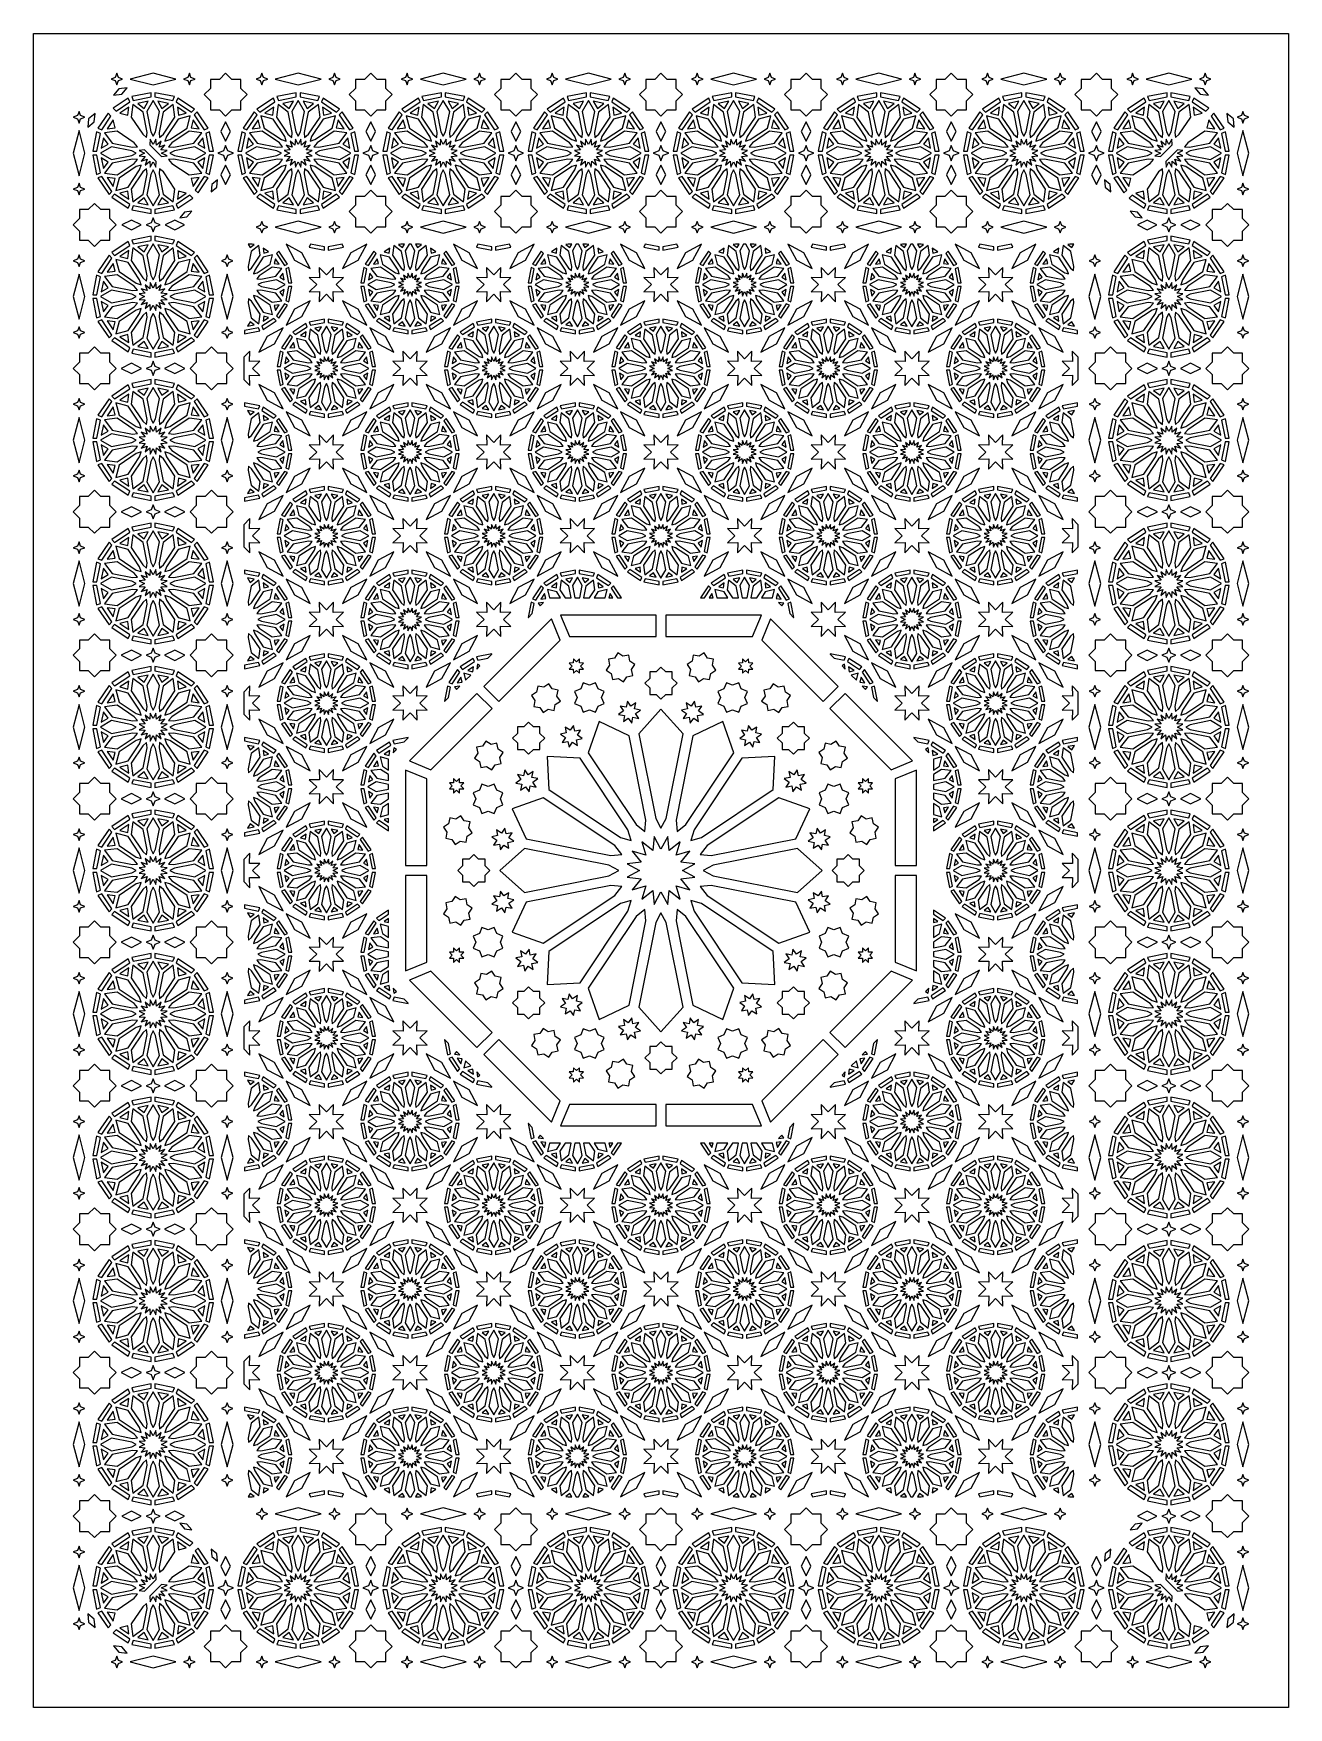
# Model space of a CAD drawing. Header units: millimetres. Extents: x 5 to 1055, y 1035 to 2435.
import ezdxf

# ---------------------------------------------------------------- set-up
doc = ezdxf.new("R2010")
doc.units = ezdxf.units.MM
doc.layers.add('CUT', color=1, linetype='CONTINUOUS')

msp = doc.modelspace()

# ---------------------------------------------------------------- linework, layer by layer
at = {"layer": 'CUT'}
for points in [[(1055.15, 2435), (1055.15, 1034.85), (5, 1034.85), (5, 2435)], [(76.081, 2398.263), (74.718, 2401.721), (73.355, 2398.263), (69.897, 2396.9), (73.355, 2395.537), (74.718, 2392.079), (76.081, 2395.537), (79.539, 2396.9)], [(124.204, 2396.9), (105.075, 2401.848), (85.946, 2396.9), (105.075, 2391.952)], [(136.795, 2398.263), (135.432, 2401.721), (134.069, 2398.263), (130.611, 2396.9), (134.069, 2395.537), (135.432, 2392.079), (136.795, 2395.537), (140.253, 2396.9)], [(178.506, 2389.102), (178.506, 2396.552), (171.057, 2396.552), (165.789, 2401.819), (160.522, 2396.552), (153.073, 2396.552), (153.073, 2389.102), (147.805, 2383.835), (153.073, 2378.568), (153.073, 2371.118), (160.522, 2371.118), (165.789, 2365.851), (171.057, 2371.118), (178.506, 2371.118), (178.506, 2378.568), (183.773, 2383.835)], [(197.51, 2398.263), (196.146, 2401.721), (194.783, 2398.263), (191.325, 2396.9), (194.783, 2395.537), (196.146, 2392.079), (197.51, 2395.537), (200.967, 2396.9)], [(245.632, 2396.9), (226.504, 2401.848), (207.375, 2396.9), (226.504, 2391.952)], [(258.224, 2398.263), (256.861, 2401.721), (255.497, 2398.263), (252.04, 2396.9), (255.497, 2395.537), (256.861, 2392.079), (258.224, 2395.537), (261.682, 2396.9)], [(299.934, 2389.102), (299.934, 2396.552), (292.485, 2396.552), (287.218, 2401.819), (281.95, 2396.552), (274.501, 2396.552), (274.501, 2389.102), (269.234, 2383.835), (274.501, 2378.568), (274.501, 2371.118), (281.95, 2371.118), (287.218, 2365.851), (292.485, 2371.118), (299.934, 2371.118), (299.934, 2378.568), (305.202, 2383.835)], [(318.938, 2398.263), (317.575, 2401.721), (316.212, 2398.263), (312.754, 2396.9), (316.212, 2395.537), (317.575, 2392.079), (318.938, 2395.537), (322.396, 2396.9)], [(367.061, 2396.9), (347.932, 2401.848), (328.804, 2396.9), (347.932, 2391.952)], [(379.653, 2398.263), (378.289, 2401.721), (376.926, 2398.263), (373.468, 2396.9), (376.926, 2395.537), (378.289, 2392.079), (379.653, 2395.537), (383.11, 2396.9)], [(421.363, 2389.102), (421.363, 2396.552), (413.914, 2396.552), (408.646, 2401.819), (403.379, 2396.552), (395.93, 2396.552), (395.93, 2389.102), (390.662, 2383.835), (395.93, 2378.568), (395.93, 2371.118), (403.379, 2371.118), (408.646, 2365.851), (413.914, 2371.118), (421.363, 2371.118), (421.363, 2378.568), (426.63, 2383.835)], [(440.367, 2398.263), (439.004, 2401.721), (437.64, 2398.263), (434.183, 2396.9), (437.64, 2395.537), (439.004, 2392.079), (440.367, 2395.537), (443.825, 2396.9)], [(488.489, 2396.9), (469.361, 2401.848), (450.232, 2396.9), (469.361, 2391.952)], [(501.081, 2398.263), (499.718, 2401.721), (498.355, 2398.263), (494.897, 2396.9), (498.355, 2395.537), (499.718, 2392.079), (501.081, 2395.537), (504.539, 2396.9)], [(542.792, 2389.102), (542.792, 2396.552), (535.342, 2396.552), (530.075, 2401.819), (524.808, 2396.552), (517.358, 2396.552), (517.358, 2389.102), (512.091, 2383.835), (517.358, 2378.568), (517.358, 2371.118), (524.808, 2371.118), (530.075, 2365.851), (535.342, 2371.118), (542.792, 2371.118), (542.792, 2378.568), (548.059, 2383.835)], [(555.611, 2396.9), (559.069, 2395.537), (560.432, 2392.079), (561.795, 2395.537), (565.253, 2396.9), (561.795, 2398.263), (560.432, 2401.721), (559.069, 2398.263)], [(590.789, 2391.952), (609.918, 2396.9), (590.789, 2401.848), (571.661, 2396.9)], [(616.325, 2396.9), (619.783, 2395.537), (621.146, 2392.079), (622.51, 2395.537), (625.967, 2396.9), (622.51, 2398.263), (621.146, 2401.721), (619.783, 2398.263)], [(633.52, 2383.835), (638.787, 2378.568), (638.787, 2371.118), (646.236, 2371.118), (651.504, 2365.851), (656.771, 2371.118), (664.22, 2371.118), (664.22, 2378.568), (669.488, 2383.835), (664.22, 2389.102), (664.22, 2396.552), (656.771, 2396.552), (651.504, 2401.819), (646.236, 2396.552), (638.787, 2396.552), (638.787, 2389.102)], [(677.04, 2396.9), (680.497, 2395.537), (681.861, 2392.079), (683.224, 2395.537), (686.682, 2396.9), (683.224, 2398.263), (681.861, 2401.721), (680.497, 2398.263)], [(712.218, 2391.952), (731.346, 2396.9), (712.218, 2401.848), (693.089, 2396.9)], [(737.754, 2396.9), (741.212, 2395.537), (742.575, 2392.079), (743.938, 2395.537), (747.396, 2396.9), (743.938, 2398.263), (742.575, 2401.721), (741.212, 2398.263)], [(754.948, 2383.835), (760.216, 2378.568), (760.216, 2371.118), (767.665, 2371.118), (772.932, 2365.851), (778.2, 2371.118), (785.649, 2371.118), (785.649, 2378.568), (790.916, 2383.835), (785.649, 2389.102), (785.649, 2396.552), (778.2, 2396.552), (772.932, 2401.819), (767.665, 2396.552), (760.216, 2396.552), (760.216, 2389.102)], [(798.468, 2396.9), (801.926, 2395.537), (803.289, 2392.079), (804.653, 2395.537), (808.11, 2396.9), (804.653, 2398.263), (803.289, 2401.721), (801.926, 2398.263)], [(833.646, 2391.952), (852.775, 2396.9), (833.646, 2401.848), (814.518, 2396.9)], [(859.183, 2396.9), (862.64, 2395.537), (864.004, 2392.079), (865.367, 2395.537), (868.825, 2396.9), (865.367, 2398.263), (864.004, 2401.721), (862.64, 2398.263)], [(876.377, 2383.835), (881.644, 2378.568), (881.644, 2371.118), (889.093, 2371.118), (894.361, 2365.851), (899.628, 2371.118), (907.077, 2371.118), (907.077, 2378.568), (912.345, 2383.835), (907.077, 2389.102), (907.077, 2396.552), (899.628, 2396.552), (894.361, 2401.819), (889.093, 2396.552), (881.644, 2396.552), (881.644, 2389.102)], [(919.897, 2396.9), (923.355, 2395.537), (924.718, 2392.079), (926.081, 2395.537), (929.539, 2396.9), (926.081, 2398.263), (924.718, 2401.721), (923.355, 2398.263)], [(955.075, 2391.952), (974.204, 2396.9), (955.075, 2401.848), (935.946, 2396.9)], [(980.611, 2396.9), (984.069, 2395.537), (985.432, 2392.079), (986.795, 2395.537), (990.253, 2396.9), (986.795, 2398.263), (985.432, 2401.721), (984.069, 2398.263)], [(74.192, 2370.157), (85.615, 2377.79), (84.283, 2381.006), (71.73, 2372.618)], [(83.324, 2389.54), (76.406, 2388.843), (71.961, 2383.498), (78.878, 2384.195)], [(103.5, 2385.456), (87.193, 2382.211), (88.526, 2378.996), (103.5, 2381.974)], [(122.957, 2382.211), (106.65, 2385.456), (106.65, 2381.974), (121.624, 2378.996)], [(124.535, 2377.79), (137.229, 2369.308), (139.691, 2371.769), (125.867, 2381.006)], [(205.712, 2381.006), (191.887, 2371.769), (194.349, 2369.308), (207.043, 2377.79)], [(224.929, 2385.456), (208.621, 2382.211), (209.954, 2378.996), (224.929, 2381.974)], [(244.386, 2382.211), (228.079, 2385.456), (228.079, 2381.974), (243.053, 2378.996)], [(245.964, 2377.79), (258.658, 2369.308), (261.12, 2371.769), (247.295, 2381.006)], [(327.14, 2381.006), (313.316, 2371.769), (315.778, 2369.308), (328.472, 2377.79)], [(346.357, 2385.456), (330.05, 2382.211), (331.383, 2378.996), (346.357, 2381.974)], [(365.814, 2382.211), (349.507, 2385.456), (349.507, 2381.974), (364.482, 2378.996)], [(367.392, 2377.79), (380.087, 2369.308), (382.548, 2371.769), (368.724, 2381.006)], [(448.569, 2381.006), (434.744, 2371.769), (437.206, 2369.308), (449.901, 2377.79)], [(467.786, 2385.456), (451.478, 2382.211), (452.811, 2378.996), (467.786, 2381.974)], [(487.243, 2382.211), (470.936, 2385.456), (470.936, 2381.974), (485.91, 2378.996)], [(488.821, 2377.79), (501.515, 2369.308), (503.977, 2371.769), (490.153, 2381.006)], [(569.997, 2381.006), (556.173, 2371.769), (558.635, 2369.308), (571.329, 2377.79)], [(574.24, 2378.996), (589.214, 2381.974), (589.214, 2385.456), (572.907, 2382.211)], [(592.364, 2381.974), (607.339, 2378.996), (608.672, 2382.211), (592.364, 2385.456)], [(610.249, 2377.79), (622.944, 2369.308), (625.406, 2371.769), (611.581, 2381.006)], [(691.426, 2381.006), (677.602, 2371.769), (680.063, 2369.308), (692.758, 2377.79)], [(695.668, 2378.996), (710.643, 2381.974), (710.643, 2385.456), (694.336, 2382.211)], [(713.793, 2381.974), (728.767, 2378.996), (730.1, 2382.211), (713.793, 2385.456)], [(731.678, 2377.79), (744.372, 2369.308), (746.834, 2371.769), (733.01, 2381.006)], [(812.855, 2381.006), (799.03, 2371.769), (801.492, 2369.308), (814.186, 2377.79)], [(817.097, 2378.996), (832.071, 2381.974), (832.071, 2385.456), (815.764, 2382.211)], [(835.221, 2381.974), (850.196, 2378.996), (851.529, 2382.211), (835.221, 2385.456)], [(853.107, 2377.79), (865.801, 2369.308), (868.263, 2371.769), (854.438, 2381.006)], [(934.283, 2381.006), (920.459, 2371.769), (922.921, 2369.308), (935.615, 2377.79)], [(938.526, 2378.996), (953.5, 2381.974), (953.5, 2385.456), (937.193, 2382.211)], [(956.65, 2381.974), (971.624, 2378.996), (972.957, 2382.211), (956.65, 2385.456)], [(988.42, 2372.618), (975.867, 2381.006), (974.535, 2377.79), (985.958, 2370.157)], [(981.272, 2384.195), (988.189, 2383.498), (983.744, 2388.843), (976.826, 2389.54)], [(43.1, 2360.104), (44.463, 2363.562), (47.921, 2364.925), (44.463, 2366.288), (43.1, 2369.746), (41.737, 2366.288), (38.279, 2364.925), (41.737, 2363.562)], [(55.805, 2361.122), (56.502, 2368.039), (51.157, 2363.594), (50.46, 2356.676)], [(67.382, 2368.27), (58.994, 2355.717), (62.21, 2354.385), (69.843, 2365.808)], [(77.299, 2368.445), (83.851, 2366.689), (84.736, 2373.415)], [(100.033, 2352.197), (96.659, 2369.162), (88.207, 2375.646), (86.817, 2365.085), (96.427, 2350.702), (99.688, 2347.93)], [(92.241, 2376.523), (97.622, 2372.394), (101.013, 2378.268)], [(107.026, 2352.811), (110.402, 2369.776), (105.075, 2379.002), (99.748, 2369.776), (103.124, 2352.811), (105.075, 2349.001)], [(109.137, 2378.268), (112.528, 2372.394), (117.909, 2376.523)], [(113.723, 2350.702), (123.333, 2365.085), (121.943, 2375.646), (113.491, 2369.162), (110.117, 2352.197), (110.462, 2347.93)], [(125.414, 2373.415), (126.299, 2366.689), (132.851, 2368.445)], [(139.458, 2367.079), (147.94, 2354.385), (151.156, 2355.717), (141.919, 2369.541)], [(189.66, 2369.541), (180.422, 2355.717), (183.639, 2354.385), (192.121, 2367.079)], [(198.727, 2368.445), (205.28, 2366.689), (206.165, 2373.415)], [(221.462, 2352.197), (218.088, 2369.162), (209.636, 2375.646), (208.246, 2365.085), (217.856, 2350.702), (221.117, 2347.93)], [(213.669, 2376.523), (219.051, 2372.394), (222.442, 2378.268)], [(228.455, 2352.811), (231.83, 2369.776), (226.504, 2379.002), (221.177, 2369.776), (224.552, 2352.811), (226.504, 2349.001)], [(230.565, 2378.268), (233.956, 2372.394), (239.338, 2376.523)], [(235.151, 2350.702), (244.762, 2365.085), (243.372, 2375.646), (234.919, 2369.162), (231.545, 2352.197), (231.89, 2347.93)], [(246.842, 2373.415), (247.727, 2366.689), (254.28, 2368.445)], [(260.886, 2367.079), (269.368, 2354.385), (272.585, 2355.717), (263.347, 2369.541)], [(311.089, 2369.541), (301.851, 2355.717), (305.067, 2354.385), (313.549, 2367.08)], [(320.156, 2368.445), (326.708, 2366.689), (327.593, 2373.415)], [(342.89, 2352.197), (339.516, 2369.162), (331.064, 2375.646), (329.674, 2365.085), (339.285, 2350.702), (342.545, 2347.93)], [(335.098, 2376.523), (340.479, 2372.394), (343.871, 2378.268)], [(349.884, 2352.811), (353.259, 2369.776), (347.932, 2379.002), (342.606, 2369.776), (345.981, 2352.811), (347.932, 2349.001)], [(351.994, 2378.268), (355.385, 2372.394), (360.767, 2376.523)], [(356.58, 2350.702), (366.19, 2365.085), (364.8, 2375.646), (356.348, 2369.162), (352.974, 2352.197), (353.319, 2347.93)], [(368.271, 2373.415), (369.156, 2366.689), (375.709, 2368.445)], [(382.315, 2367.079), (390.797, 2354.385), (394.013, 2355.717), (384.776, 2369.541)], [(432.517, 2369.541), (423.279, 2355.717), (426.496, 2354.385), (434.978, 2367.079)], [(441.584, 2368.445), (448.137, 2366.689), (449.022, 2373.415)], [(464.319, 2352.197), (460.945, 2369.162), (452.493, 2375.646), (451.103, 2365.085), (460.713, 2350.702), (463.974, 2347.93)], [(456.526, 2376.523), (461.908, 2372.394), (465.299, 2378.268)], [(471.312, 2352.811), (474.687, 2369.776), (469.361, 2379.002), (464.034, 2369.776), (467.409, 2352.811), (469.361, 2349.001)], [(473.422, 2378.268), (476.813, 2372.394), (482.195, 2376.523)], [(478.008, 2350.702), (487.619, 2365.085), (486.229, 2375.646), (477.777, 2369.162), (474.402, 2352.197), (474.748, 2347.93)], [(489.699, 2373.415), (490.585, 2366.689), (497.137, 2368.445)], [(503.743, 2367.079), (512.225, 2354.385), (515.442, 2355.717), (506.204, 2369.541)], [(553.946, 2369.541), (544.708, 2355.717), (547.925, 2354.385), (556.407, 2367.079)], [(563.013, 2368.445), (569.565, 2366.689), (570.451, 2373.415)], [(585.402, 2347.93), (585.748, 2352.197), (582.373, 2369.162), (573.921, 2375.646), (572.531, 2365.085), (582.142, 2350.702)], [(577.955, 2376.523), (583.337, 2372.394), (586.728, 2378.268)], [(590.789, 2349.001), (592.741, 2352.811), (596.116, 2369.776), (590.789, 2379.002), (585.463, 2369.776), (588.838, 2352.811)], [(594.851, 2378.268), (598.242, 2372.394), (603.624, 2376.523)], [(596.176, 2347.93), (599.437, 2350.702), (609.047, 2365.085), (607.657, 2375.646), (599.205, 2369.162), (595.831, 2352.197)], [(611.128, 2373.415), (612.013, 2366.689), (618.566, 2368.445)], [(625.172, 2367.079), (633.654, 2354.385), (636.871, 2355.717), (627.633, 2369.541)], [(675.374, 2369.541), (666.137, 2355.717), (669.353, 2354.385), (677.835, 2367.079)], [(684.441, 2368.445), (690.994, 2366.689), (691.879, 2373.415)], [(706.831, 2347.93), (707.176, 2352.197), (703.802, 2369.162), (695.35, 2375.646), (693.96, 2365.085), (703.57, 2350.702)], [(699.383, 2376.523), (704.765, 2372.394), (708.156, 2378.268)], [(712.218, 2349.001), (714.169, 2352.811), (717.544, 2369.776), (712.218, 2379.002), (706.891, 2369.776), (710.266, 2352.811)], [(716.279, 2378.268), (719.671, 2372.394), (725.052, 2376.523)], [(717.605, 2347.93), (720.865, 2350.702), (730.476, 2365.085), (729.086, 2375.646), (720.634, 2369.162), (717.26, 2352.197)], [(732.557, 2373.415), (733.442, 2366.689), (739.994, 2368.445)], [(746.601, 2367.08), (755.083, 2354.385), (758.299, 2355.717), (749.061, 2369.541)], [(796.803, 2369.541), (787.565, 2355.717), (790.782, 2354.385), (799.264, 2367.079)], [(805.87, 2368.445), (812.423, 2366.689), (813.308, 2373.415)], [(828.26, 2347.93), (828.605, 2352.197), (825.231, 2369.162), (816.778, 2375.646), (815.388, 2365.085), (824.999, 2350.702)], [(820.812, 2376.523), (826.194, 2372.394), (829.585, 2378.268)], [(833.646, 2349.001), (835.598, 2352.811), (838.973, 2369.776), (833.646, 2379.002), (828.32, 2369.776), (831.695, 2352.811)], [(837.708, 2378.268), (841.099, 2372.394), (846.481, 2376.523)], [(839.033, 2347.93), (842.294, 2350.702), (851.904, 2365.085), (850.514, 2375.646), (842.062, 2369.162), (838.688, 2352.197)], [(853.985, 2373.415), (854.87, 2366.689), (861.423, 2368.445)], [(868.029, 2367.079), (876.511, 2354.385), (879.728, 2355.717), (870.49, 2369.541)], [(918.231, 2369.541), (908.994, 2355.717), (912.21, 2354.385), (920.692, 2367.079)], [(927.299, 2368.445), (933.851, 2366.689), (934.736, 2373.415)], [(949.688, 2347.93), (950.033, 2352.197), (946.659, 2369.162), (938.207, 2375.646), (936.817, 2365.085), (946.427, 2350.702)], [(942.241, 2376.523), (947.622, 2372.394), (951.013, 2378.268)], [(955.075, 2349.001), (957.026, 2352.811), (960.402, 2369.776), (955.075, 2379.002), (949.748, 2369.776), (953.124, 2352.811)], [(959.137, 2378.268), (962.528, 2372.394), (967.909, 2376.523)], [(960.462, 2347.93), (963.723, 2350.702), (973.333, 2365.085), (971.943, 2375.646), (963.491, 2369.162), (960.117, 2352.197)], [(975.414, 2373.415), (976.299, 2366.689), (982.851, 2368.445)], [(990.307, 2365.808), (997.94, 2354.385), (1001.156, 2355.717), (992.768, 2368.27)], [(1009.69, 2356.676), (1008.993, 2363.594), (1003.648, 2368.039), (1004.345, 2361.122)], [(1018.413, 2363.562), (1021.871, 2364.925), (1018.413, 2366.288), (1017.05, 2369.746), (1015.687, 2366.288), (1012.229, 2364.925), (1015.687, 2363.562), (1017.05, 2360.104)], [(48.047, 2334.925), (43.1, 2353.829), (38.153, 2334.925), (43.1, 2316.021)], [(58.026, 2336.5), (61.004, 2351.474), (57.789, 2352.807), (54.544, 2336.5)], [(92.07, 2340.312), (89.298, 2343.573), (74.915, 2353.183), (64.354, 2351.793), (70.838, 2343.341), (87.803, 2339.967)], [(66.585, 2355.264), (73.311, 2356.149), (71.555, 2362.701)], [(119.103, 2346.192), (133.485, 2355.802), (136.242, 2366.092), (125.952, 2363.335), (116.342, 2348.953), (115.028, 2344.878)], [(122.347, 2339.967), (139.312, 2343.341), (145.796, 2351.793), (135.235, 2353.183), (120.852, 2343.573), (118.08, 2340.312)], [(138.595, 2362.701), (136.839, 2356.149), (143.565, 2355.264)], [(149.146, 2351.474), (152.124, 2336.5), (155.606, 2336.5), (152.361, 2352.807)], [(165.789, 2344.908), (169.843, 2353.015), (165.789, 2361.121), (161.736, 2353.015)], [(179.217, 2352.807), (175.973, 2336.5), (179.454, 2336.5), (182.433, 2351.474)], [(210.726, 2343.573), (196.344, 2353.183), (185.782, 2351.793), (192.267, 2343.341), (209.232, 2339.967), (213.499, 2340.312)], [(188.014, 2355.264), (194.739, 2356.149), (192.984, 2362.701)], [(215.237, 2348.953), (205.626, 2363.335), (195.336, 2366.092), (198.093, 2355.802), (212.476, 2346.192), (216.55, 2344.878)], [(240.531, 2346.192), (254.914, 2355.802), (257.671, 2366.092), (247.381, 2363.335), (237.771, 2348.953), (236.457, 2344.878)], [(243.775, 2339.967), (260.741, 2343.341), (267.225, 2351.793), (256.663, 2353.183), (242.281, 2343.573), (239.508, 2340.312)], [(260.024, 2362.701), (258.268, 2356.149), (264.993, 2355.264)], [(270.574, 2351.474), (273.553, 2336.5), (277.034, 2336.5), (273.79, 2352.807)], [(287.218, 2344.908), (291.271, 2353.015), (287.218, 2361.121), (283.165, 2353.015)], [(300.646, 2352.807), (297.402, 2336.5), (300.883, 2336.5), (303.861, 2351.474)], [(332.155, 2343.573), (317.772, 2353.183), (307.211, 2351.793), (313.695, 2343.341), (330.66, 2339.967), (334.927, 2340.312)], [(309.443, 2355.264), (316.168, 2356.149), (314.412, 2362.701)], [(336.665, 2348.953), (327.055, 2363.335), (316.765, 2366.092), (319.522, 2355.802), (333.905, 2346.192), (337.979, 2344.878)], [(361.96, 2346.192), (376.342, 2355.802), (379.099, 2366.092), (368.81, 2363.335), (359.199, 2348.953), (357.885, 2344.878)], [(365.204, 2339.967), (382.169, 2343.341), (388.654, 2351.793), (378.092, 2353.183), (363.709, 2343.573), (360.937, 2340.312)], [(381.452, 2362.701), (379.697, 2356.149), (386.422, 2355.264)], [(392.003, 2351.474), (394.982, 2336.5), (398.463, 2336.5), (395.218, 2352.807)], [(408.646, 2344.908), (412.7, 2353.015), (408.646, 2361.121), (404.593, 2353.015)], [(422.074, 2352.807), (418.83, 2336.5), (422.311, 2336.5), (425.29, 2351.474)], [(453.583, 2343.573), (439.201, 2353.183), (428.639, 2351.793), (435.124, 2343.341), (452.089, 2339.967), (456.356, 2340.312)], [(430.871, 2355.264), (437.596, 2356.149), (435.841, 2362.701)], [(458.094, 2348.953), (448.483, 2363.335), (438.194, 2366.092), (440.951, 2355.802), (455.333, 2346.192), (459.408, 2344.878)], [(483.388, 2346.192), (497.771, 2355.802), (500.528, 2366.092), (490.238, 2363.335), (480.628, 2348.953), (479.314, 2344.878)], [(486.633, 2339.967), (503.598, 2343.341), (510.082, 2351.793), (499.521, 2353.183), (485.138, 2343.573), (482.366, 2340.312)], [(502.881, 2362.701), (501.125, 2356.149), (507.85, 2355.264)], [(513.431, 2351.474), (516.41, 2336.5), (519.891, 2336.5), (516.647, 2352.807)], [(530.075, 2344.908), (534.128, 2353.015), (530.075, 2361.121), (526.022, 2353.015)], [(543.503, 2352.807), (540.259, 2336.5), (543.74, 2336.5), (546.719, 2351.474)], [(577.784, 2340.312), (575.012, 2343.573), (560.629, 2353.183), (550.068, 2351.793), (556.552, 2343.341), (573.517, 2339.967)], [(552.3, 2355.264), (559.025, 2356.149), (557.269, 2362.701)], [(580.836, 2344.878), (579.522, 2348.953), (569.912, 2363.335), (559.622, 2366.092), (562.379, 2355.802), (576.762, 2346.192)], [(600.742, 2344.878), (604.817, 2346.192), (619.199, 2355.802), (621.956, 2366.092), (611.667, 2363.335), (602.056, 2348.953)], [(603.794, 2340.312), (608.061, 2339.967), (625.026, 2343.341), (631.511, 2351.793), (620.949, 2353.183), (606.567, 2343.573)], [(624.309, 2362.701), (622.554, 2356.149), (629.279, 2355.264)], [(634.86, 2351.474), (637.839, 2336.5), (641.32, 2336.5), (638.076, 2352.807)], [(655.557, 2353.015), (651.504, 2361.121), (647.45, 2353.015), (651.504, 2344.908)], [(664.932, 2352.807), (661.687, 2336.5), (665.168, 2336.5), (668.147, 2351.474)], [(699.213, 2340.312), (696.441, 2343.573), (682.058, 2353.183), (671.496, 2351.793), (677.981, 2343.341), (694.946, 2339.967)], [(673.728, 2355.264), (680.453, 2356.149), (678.698, 2362.701)], [(702.265, 2344.878), (700.951, 2348.953), (691.34, 2363.335), (681.051, 2366.092), (683.808, 2355.802), (698.19, 2346.192)], [(722.171, 2344.878), (726.245, 2346.192), (740.628, 2355.802), (743.385, 2366.092), (733.095, 2363.335), (723.485, 2348.953)], [(725.223, 2340.312), (729.49, 2339.967), (746.455, 2343.341), (752.939, 2351.793), (742.378, 2353.183), (727.995, 2343.573)], [(745.738, 2362.701), (743.982, 2356.149), (750.707, 2355.264)], [(756.289, 2351.474), (759.267, 2336.5), (762.748, 2336.5), (759.504, 2352.807)], [(776.985, 2353.015), (772.932, 2361.121), (768.879, 2353.015), (772.932, 2344.908)], [(786.36, 2352.807), (783.116, 2336.5), (786.597, 2336.5), (789.576, 2351.474)], [(820.642, 2340.312), (817.869, 2343.573), (803.487, 2353.183), (792.925, 2351.793), (799.409, 2343.341), (816.375, 2339.967)], [(795.157, 2355.264), (801.882, 2356.149), (800.126, 2362.701)], [(823.693, 2344.878), (822.379, 2348.953), (812.769, 2363.335), (802.479, 2366.092), (805.236, 2355.802), (819.619, 2346.192)], [(843.6, 2344.878), (847.674, 2346.192), (862.057, 2355.802), (864.814, 2366.092), (854.524, 2363.335), (844.913, 2348.953)], [(846.651, 2340.312), (850.918, 2339.967), (867.883, 2343.341), (874.368, 2351.793), (863.806, 2353.183), (849.424, 2343.573)], [(867.166, 2362.701), (865.411, 2356.149), (872.136, 2355.264)], [(877.717, 2351.474), (880.696, 2336.5), (884.177, 2336.5), (880.933, 2352.807)], [(898.414, 2353.015), (894.361, 2361.121), (890.307, 2353.015), (894.361, 2344.908)], [(907.789, 2352.807), (904.544, 2336.5), (908.026, 2336.5), (911.004, 2351.474)], [(942.07, 2340.312), (939.298, 2343.573), (924.915, 2353.183), (914.354, 2351.793), (920.838, 2343.341), (937.803, 2339.967)], [(916.585, 2355.264), (923.311, 2356.149), (921.555, 2362.701)], [(945.122, 2344.878), (943.808, 2348.953), (934.198, 2363.335), (923.908, 2366.092), (926.665, 2355.802), (941.047, 2346.192)], [(972.347, 2339.967), (989.312, 2343.341), (995.796, 2351.793), (985.235, 2353.183), (970.852, 2343.573), (968.08, 2340.312)], [(988.595, 2362.701), (986.839, 2356.149), (993.565, 2355.264)], [(1005.606, 2336.5), (1002.361, 2352.807), (999.146, 2351.474), (1002.124, 2336.5)], [(1017.05, 2316.021), (1021.997, 2334.925), (1017.05, 2353.829), (1012.103, 2334.925)], [(90.999, 2334.925), (87.189, 2336.876), (70.224, 2340.252), (60.998, 2334.925), (70.224, 2329.598), (87.189, 2332.974)], [(61.732, 2338.987), (67.606, 2342.378), (63.477, 2347.759)], [(112.132, 2332.218), (116.792, 2332.594), (112.242, 2334.925), (116.792, 2337.256), (111.697, 2337.668), (115.008, 2341.563), (110.144, 2339.994), (111.713, 2344.858), (107.818, 2341.547), (107.406, 2346.642), (105.075, 2342.092), (102.744, 2346.642), (102.368, 2341.982)], [(122.961, 2332.974), (139.926, 2329.598), (149.152, 2334.925), (139.926, 2340.252), (122.961, 2336.876), (119.151, 2334.925)], [(146.673, 2347.759), (142.544, 2342.378), (148.418, 2338.987)], [(167.626, 2336.762), (165.789, 2341.421), (163.952, 2336.762), (159.293, 2334.925), (163.952, 2333.088), (165.789, 2328.429), (167.626, 2333.088), (172.285, 2334.925)], [(208.617, 2336.876), (191.652, 2340.252), (182.427, 2334.925), (191.652, 2329.598), (208.617, 2332.974), (212.427, 2334.925)], [(184.906, 2347.759), (183.161, 2338.987), (189.035, 2342.378)], [(233.671, 2334.925), (238.221, 2337.256), (233.126, 2337.668), (236.437, 2341.563), (231.572, 2339.994), (233.141, 2344.858), (229.247, 2341.547), (228.835, 2346.642), (226.504, 2342.093), (224.173, 2346.642), (223.761, 2341.547), (219.866, 2344.858), (221.435, 2339.994), (216.57, 2341.563), (219.881, 2337.668), (214.787, 2337.256), (219.335, 2334.925), (214.787, 2332.594), (219.881, 2332.182), (216.57, 2328.287), (221.435, 2329.856), (219.866, 2324.992), (223.761, 2328.303), (224.173, 2323.208), (226.504, 2327.757), (228.835, 2323.208), (229.247, 2328.303), (233.141, 2324.992), (231.572, 2329.856), (236.437, 2328.287), (233.126, 2332.182), (238.221, 2332.594)], [(244.39, 2332.974), (261.355, 2329.598), (270.581, 2334.925), (261.355, 2340.252), (244.39, 2336.876), (240.58, 2334.925)], [(268.101, 2347.759), (263.972, 2342.378), (269.846, 2338.987)], [(289.055, 2336.762), (287.218, 2341.421), (285.381, 2336.762), (280.722, 2334.925), (285.381, 2333.088), (287.218, 2328.429), (289.055, 2333.088), (293.714, 2334.925)], [(330.046, 2336.876), (313.081, 2340.252), (303.855, 2334.925), (313.081, 2329.598), (330.046, 2332.974), (333.856, 2334.925)], [(306.334, 2347.759), (304.59, 2338.987), (310.463, 2342.378)], [(355.101, 2334.925), (359.649, 2337.256), (354.554, 2337.668), (357.865, 2341.563), (353.001, 2339.994), (354.57, 2344.858), (350.675, 2341.547), (350.263, 2346.642), (347.932, 2342.092), (345.601, 2346.642), (345.189, 2341.547), (341.295, 2344.858), (342.863, 2339.994), (337.999, 2341.563), (341.31, 2337.668), (336.215, 2337.256), (340.765, 2334.925), (336.215, 2332.594), (341.31, 2332.182), (337.999, 2328.287), (342.863, 2329.856), (341.295, 2324.992), (345.189, 2328.303), (345.601, 2323.208), (347.932, 2327.758), (350.263, 2323.208), (350.675, 2328.303), (354.57, 2324.992), (353.001, 2329.856), (357.865, 2328.287), (354.554, 2332.182), (359.649, 2332.594)], [(365.818, 2332.974), (382.783, 2329.598), (392.009, 2334.925), (382.783, 2340.252), (365.818, 2336.876), (362.008, 2334.925)], [(389.53, 2347.759), (385.401, 2342.378), (391.275, 2338.987)], [(410.483, 2336.762), (408.646, 2341.421), (406.809, 2336.762), (402.15, 2334.925), (406.809, 2333.088), (408.646, 2328.429), (410.483, 2333.088), (415.142, 2334.925)], [(451.475, 2336.876), (434.509, 2340.252), (425.284, 2334.925), (434.509, 2329.598), (451.475, 2332.974), (455.285, 2334.925)], [(427.763, 2347.759), (426.018, 2338.987), (431.892, 2342.378)], [(476.528, 2334.925), (481.078, 2337.256), (475.983, 2337.668), (479.294, 2341.563), (474.43, 2339.994), (475.998, 2344.858), (472.104, 2341.547), (471.692, 2346.642), (469.361, 2342.092), (467.03, 2346.642), (466.618, 2341.547), (462.723, 2344.858), (464.292, 2339.994), (459.427, 2341.563), (462.738, 2337.668), (457.644, 2337.256), (462.192, 2334.925), (457.644, 2332.594), (462.738, 2332.182), (459.427, 2328.287), (464.292, 2329.856), (462.723, 2324.992), (466.618, 2328.303), (467.03, 2323.208), (469.361, 2327.758), (471.692, 2323.208), (472.104, 2328.303), (475.998, 2324.992), (474.43, 2329.856), (479.294, 2328.287), (475.983, 2332.182), (481.078, 2332.594)], [(487.247, 2332.974), (504.212, 2329.598), (513.438, 2334.925), (504.212, 2340.252), (487.247, 2336.876), (483.437, 2334.925)], [(510.959, 2347.759), (506.829, 2342.378), (512.703, 2338.987)], [(531.912, 2336.762), (530.075, 2341.421), (528.238, 2336.762), (523.579, 2334.925), (528.238, 2333.088), (530.075, 2328.429), (531.912, 2333.088), (536.571, 2334.925)], [(576.713, 2334.925), (572.903, 2336.876), (555.938, 2340.252), (546.712, 2334.925), (555.938, 2329.598), (572.903, 2332.974)], [(547.447, 2338.987), (553.321, 2342.378), (549.191, 2347.759)], [(579.072, 2332.594), (584.167, 2332.182), (580.856, 2328.287), (585.72, 2329.856), (584.152, 2324.992), (588.046, 2328.303), (588.458, 2323.208), (590.789, 2327.758), (593.12, 2323.208), (593.532, 2328.303), (597.427, 2324.992), (595.858, 2329.856), (600.723, 2328.287), (597.412, 2332.182), (602.506, 2332.594), (597.958, 2334.925), (602.506, 2337.256), (597.412, 2337.668), (600.723, 2341.563), (595.858, 2339.994), (597.427, 2344.858), (593.532, 2341.547), (593.12, 2346.642), (590.789, 2342.092), (588.458, 2346.642), (588.046, 2341.547), (584.152, 2344.858), (585.72, 2339.994), (580.856, 2341.563), (584.167, 2337.668), (579.072, 2337.256), (583.622, 2334.925)], [(604.865, 2334.925), (608.675, 2332.974), (625.641, 2329.598), (634.866, 2334.925), (625.641, 2340.252), (608.675, 2336.876)], [(628.258, 2342.378), (634.132, 2338.987), (632.387, 2347.759)], [(645.008, 2334.925), (649.667, 2333.088), (651.504, 2328.429), (653.341, 2333.088), (658, 2334.925), (653.341, 2336.762), (651.504, 2341.421), (649.667, 2336.762)], [(698.142, 2334.925), (694.332, 2336.876), (677.367, 2340.252), (668.141, 2334.925), (677.367, 2329.598), (694.332, 2332.974)], [(668.875, 2338.987), (674.749, 2342.378), (670.62, 2347.759)], [(700.501, 2332.594), (705.596, 2332.182), (702.285, 2328.287), (707.149, 2329.856), (705.58, 2324.992), (709.475, 2328.303), (709.887, 2323.208), (712.218, 2327.758), (714.549, 2323.208), (714.961, 2328.303), (718.855, 2324.992), (717.287, 2329.856), (722.151, 2328.287), (718.84, 2332.182), (723.935, 2332.594), (719.385, 2334.925), (723.935, 2337.256), (718.84, 2337.668), (722.151, 2341.563), (717.287, 2339.994), (718.855, 2344.858), (714.961, 2341.547), (714.549, 2346.642), (712.218, 2342.092), (709.887, 2346.642), (709.475, 2341.547), (705.58, 2344.858), (707.149, 2339.994), (702.285, 2341.563), (705.596, 2337.668), (700.501, 2337.256), (705.049, 2334.925)], [(726.294, 2334.925), (730.104, 2332.974), (747.069, 2329.598), (756.295, 2334.925), (747.069, 2340.252), (730.104, 2336.876)], [(749.687, 2342.378), (755.56, 2338.987), (753.816, 2347.759)], [(766.436, 2334.925), (771.095, 2333.088), (772.932, 2328.429), (774.769, 2333.088), (779.428, 2334.925), (774.769, 2336.762), (772.932, 2341.421), (771.095, 2336.762)], [(819.57, 2334.925), (815.76, 2336.876), (798.795, 2340.252), (789.569, 2334.925), (798.795, 2329.598), (815.76, 2332.974)], [(790.304, 2338.987), (796.178, 2342.378), (792.049, 2347.759)], [(821.929, 2332.594), (827.024, 2332.182), (823.713, 2328.287), (828.578, 2329.856), (827.009, 2324.992), (830.903, 2328.303), (831.315, 2323.208), (833.646, 2327.757), (835.977, 2323.208), (836.389, 2328.303), (840.284, 2324.992), (838.715, 2329.856), (843.58, 2328.287), (840.269, 2332.182), (845.363, 2332.594), (840.815, 2334.925), (845.363, 2337.256), (840.269, 2337.668), (843.58, 2341.563), (838.715, 2339.994), (840.284, 2344.858), (836.389, 2341.547), (835.977, 2346.642), (833.646, 2342.093), (831.315, 2346.642), (830.903, 2341.547), (827.009, 2344.858), (828.578, 2339.994), (823.713, 2341.563), (827.024, 2337.668), (821.929, 2337.256), (826.479, 2334.925)], [(847.723, 2334.925), (851.533, 2332.974), (868.498, 2329.598), (877.723, 2334.925), (868.498, 2340.252), (851.533, 2336.876)], [(871.115, 2342.378), (876.989, 2338.987), (875.244, 2347.759)], [(887.865, 2334.925), (892.524, 2333.088), (894.361, 2328.429), (896.198, 2333.088), (900.857, 2334.925), (896.198, 2336.762), (894.361, 2341.421), (892.524, 2336.762)], [(940.999, 2334.925), (937.189, 2336.876), (920.224, 2340.252), (910.998, 2334.925), (920.224, 2329.598), (937.189, 2332.974)], [(911.732, 2338.987), (917.606, 2342.378), (913.477, 2347.759)], [(957.782, 2341.982), (957.406, 2346.642), (955.075, 2342.092), (952.744, 2346.642), (952.332, 2341.547), (948.437, 2344.858), (950.006, 2339.994), (945.142, 2341.563), (948.453, 2337.668), (943.358, 2337.256), (947.908, 2334.925), (943.358, 2332.594), (948.018, 2332.218)], [(972.961, 2332.974), (989.926, 2329.598), (999.152, 2334.925), (989.926, 2340.252), (972.961, 2336.876), (969.151, 2334.925)], [(996.673, 2347.759), (992.544, 2342.378), (998.418, 2338.987)], [(61.004, 2318.376), (58.026, 2333.35), (54.544, 2333.35), (57.789, 2317.043)], [(63.477, 2322.091), (67.606, 2327.472), (61.732, 2330.863)], [(92.07, 2329.538), (87.803, 2329.883), (70.838, 2326.509), (64.354, 2318.057), (74.915, 2316.667), (89.298, 2326.277)], [(95.122, 2324.972), (91.047, 2323.658), (76.665, 2314.048), (73.908, 2303.758), (84.198, 2306.515), (93.808, 2320.897)], [(98.018, 2337.632), (93.358, 2337.256), (97.908, 2334.925), (93.358, 2332.594), (98.453, 2332.182), (95.142, 2328.287), (100.006, 2329.856), (98.437, 2324.992), (102.332, 2328.303), (102.744, 2323.208), (105.075, 2327.758), (107.406, 2323.208), (107.782, 2327.868)], [(120.852, 2326.277), (135.235, 2316.667), (145.796, 2318.057), (139.312, 2326.509), (122.347, 2329.883), (118.08, 2329.538)], [(148.418, 2330.863), (142.544, 2327.472), (146.673, 2322.091)], [(152.124, 2333.35), (149.146, 2318.376), (152.361, 2317.043), (155.606, 2333.35)], [(165.789, 2308.729), (169.843, 2316.835), (165.789, 2324.941), (161.736, 2316.835)], [(175.973, 2333.35), (179.217, 2317.043), (182.433, 2318.376), (179.454, 2333.35)], [(183.161, 2330.863), (184.906, 2322.091), (189.035, 2327.472)], [(209.232, 2329.883), (192.267, 2326.509), (185.782, 2318.057), (196.344, 2316.667), (210.726, 2326.277), (213.499, 2329.538)], [(212.476, 2323.658), (198.093, 2314.048), (195.336, 2303.758), (205.626, 2306.515), (215.237, 2320.897), (216.55, 2324.972)], [(237.771, 2320.897), (247.381, 2306.515), (257.671, 2303.758), (254.914, 2314.048), (240.531, 2323.658), (236.457, 2324.972)], [(242.281, 2326.277), (256.663, 2316.667), (267.225, 2318.057), (260.741, 2326.509), (243.775, 2329.883), (239.508, 2329.538)], [(269.846, 2330.863), (263.972, 2327.472), (268.101, 2322.091)], [(273.553, 2333.35), (270.574, 2318.376), (273.79, 2317.043), (277.034, 2333.35)], [(287.218, 2308.729), (291.271, 2316.835), (287.218, 2324.941), (283.165, 2316.835)], [(297.402, 2333.35), (300.646, 2317.043), (303.861, 2318.376), (300.883, 2333.35)], [(304.59, 2330.863), (306.334, 2322.091), (310.463, 2327.472)], [(330.66, 2329.883), (313.695, 2326.509), (307.211, 2318.057), (317.772, 2316.667), (332.155, 2326.277), (334.927, 2329.538)], [(333.905, 2323.658), (319.522, 2314.048), (316.765, 2303.758), (327.055, 2306.515), (336.665, 2320.897), (337.979, 2324.972)], [(359.199, 2320.897), (368.81, 2306.515), (379.099, 2303.758), (376.342, 2314.048), (361.96, 2323.658), (357.885, 2324.972)], [(363.709, 2326.277), (378.092, 2316.667), (388.654, 2318.057), (382.169, 2326.509), (365.204, 2329.883), (360.937, 2329.538)], [(391.275, 2330.863), (385.401, 2327.472), (389.53, 2322.091)], [(394.982, 2333.35), (392.003, 2318.376), (395.218, 2317.043), (398.463, 2333.35)], [(408.646, 2308.729), (412.7, 2316.835), (408.646, 2324.941), (404.593, 2316.835)], [(418.83, 2333.35), (422.074, 2317.043), (425.29, 2318.376), (422.311, 2333.35)], [(426.018, 2330.863), (427.763, 2322.091), (431.892, 2327.472)], [(452.089, 2329.883), (435.124, 2326.509), (428.639, 2318.057), (439.201, 2316.667), (453.583, 2326.277), (456.356, 2329.538)], [(455.333, 2323.658), (440.951, 2314.048), (438.194, 2303.758), (448.483, 2306.515), (458.094, 2320.897), (459.408, 2324.972)], [(480.628, 2320.897), (490.238, 2306.515), (500.528, 2303.758), (497.771, 2314.048), (483.388, 2323.658), (479.314, 2324.972)], [(485.138, 2326.277), (499.521, 2316.667), (510.082, 2318.057), (503.598, 2326.509), (486.633, 2329.883), (482.366, 2329.538)], [(512.703, 2330.863), (506.829, 2327.472), (510.959, 2322.091)], [(516.41, 2333.35), (513.431, 2318.376), (516.647, 2317.043), (519.891, 2333.35)], [(530.075, 2308.729), (534.128, 2316.835), (530.075, 2324.941), (526.022, 2316.835)], [(540.259, 2333.35), (543.503, 2317.043), (546.719, 2318.376), (543.74, 2333.35)], [(549.191, 2322.091), (553.321, 2327.472), (547.447, 2330.863)], [(577.784, 2329.538), (573.517, 2329.883), (556.552, 2326.509), (550.068, 2318.057), (560.629, 2316.667), (575.012, 2326.277)], [(580.836, 2324.972), (576.762, 2323.658), (562.379, 2314.048), (559.622, 2303.758), (569.912, 2306.515), (579.522, 2320.897)], [(600.742, 2324.972), (602.056, 2320.897), (611.667, 2306.515), (621.956, 2303.758), (619.199, 2314.048), (604.817, 2323.658)], [(603.794, 2329.538), (606.567, 2326.277), (620.949, 2316.667), (631.511, 2318.057), (625.026, 2326.509), (608.061, 2329.883)], [(628.258, 2327.472), (632.387, 2322.091), (634.132, 2330.863)], [(637.839, 2333.35), (634.86, 2318.376), (638.076, 2317.043), (641.32, 2333.35)], [(655.557, 2316.835), (651.504, 2324.941), (647.45, 2316.835), (651.504, 2308.729)], [(661.687, 2333.35), (664.932, 2317.043), (668.147, 2318.376), (665.168, 2333.35)], [(670.62, 2322.091), (674.749, 2327.472), (668.875, 2330.863)], [(699.213, 2329.538), (694.946, 2329.883), (677.981, 2326.509), (671.496, 2318.057), (682.058, 2316.667), (696.441, 2326.277)], [(702.265, 2324.972), (698.19, 2323.658), (683.808, 2314.048), (681.051, 2303.758), (691.34, 2306.515), (700.951, 2320.897)], [(722.171, 2324.972), (723.485, 2320.897), (733.095, 2306.515), (743.385, 2303.758), (740.628, 2314.048), (726.245, 2323.658)], [(725.223, 2329.538), (727.995, 2326.277), (742.378, 2316.667), (752.939, 2318.057), (746.455, 2326.509), (729.49, 2329.883)], [(749.687, 2327.472), (753.816, 2322.091), (755.56, 2330.863)], [(759.267, 2333.35), (756.289, 2318.376), (759.504, 2317.043), (762.748, 2333.35)], [(776.985, 2316.835), (772.932, 2324.941), (768.879, 2316.835), (772.932, 2308.729)], [(783.116, 2333.35), (786.36, 2317.043), (789.576, 2318.376), (786.597, 2333.35)], [(792.049, 2322.091), (796.178, 2327.472), (790.304, 2330.863)], [(820.642, 2329.538), (816.375, 2329.883), (799.409, 2326.509), (792.925, 2318.057), (803.487, 2316.667), (817.869, 2326.277)], [(823.693, 2324.972), (819.619, 2323.658), (805.236, 2314.048), (802.479, 2303.758), (812.769, 2306.515), (822.379, 2320.897)], [(843.6, 2324.972), (844.913, 2320.897), (854.524, 2306.515), (864.814, 2303.758), (862.057, 2314.048), (847.674, 2323.658)], [(846.651, 2329.538), (849.424, 2326.277), (863.806, 2316.667), (874.368, 2318.057), (867.883, 2326.509), (850.918, 2329.883)], [(871.115, 2327.472), (875.244, 2322.091), (876.989, 2330.863)], [(880.696, 2333.35), (877.717, 2318.376), (880.933, 2317.043), (884.177, 2333.35)], [(898.414, 2316.835), (894.361, 2324.941), (890.307, 2316.835), (894.361, 2308.729)], [(904.544, 2333.35), (907.789, 2317.043), (911.004, 2318.376), (908.026, 2333.35)], [(913.477, 2322.091), (917.606, 2327.472), (911.732, 2330.863)], [(942.07, 2329.538), (937.803, 2329.883), (920.838, 2326.509), (914.354, 2318.057), (924.915, 2316.667), (939.298, 2326.277)], [(952.368, 2327.868), (952.744, 2323.208), (955.075, 2327.758), (957.406, 2323.208), (957.818, 2328.303), (961.713, 2324.992), (960.144, 2329.856), (965.008, 2328.287), (961.697, 2332.182), (966.792, 2332.594), (962.242, 2334.925), (966.792, 2337.256), (962.132, 2337.632)], [(966.342, 2320.897), (975.952, 2306.515), (986.242, 2303.758), (983.485, 2314.048), (969.103, 2323.658), (965.028, 2324.972)], [(970.852, 2326.277), (985.235, 2316.667), (995.796, 2318.057), (989.312, 2326.509), (972.347, 2329.883), (968.08, 2329.538)], [(998.418, 2330.863), (992.544, 2327.472), (996.673, 2322.091)], [(1002.361, 2317.043), (1005.606, 2333.35), (1002.124, 2333.35), (999.146, 2318.376)], [(58.994, 2314.133), (68.231, 2300.309), (70.692, 2302.771), (62.21, 2315.465)], [(71.555, 2307.149), (73.311, 2313.701), (66.585, 2314.586)], [(99.688, 2321.92), (96.427, 2319.148), (86.817, 2304.765), (88.207, 2294.204), (96.659, 2300.688), (100.033, 2317.653)], [(105.075, 2320.849), (103.124, 2317.039), (99.748, 2300.074), (105.075, 2290.848), (110.402, 2300.074), (107.026, 2317.039)], [(110.462, 2321.92), (110.117, 2317.653), (113.491, 2300.688), (121.943, 2294.204), (123.333, 2304.765), (113.723, 2319.148)], [(143.565, 2314.586), (136.839, 2313.701), (138.595, 2307.149)], [(142.768, 2301.58), (151.156, 2314.133), (147.94, 2315.465), (140.307, 2304.042)], [(153.728, 2302.603), (158.46, 2306.539), (159.078, 2312.665), (154.345, 2308.728)], [(192.121, 2302.771), (183.639, 2315.465), (180.422, 2314.133), (189.66, 2300.309)], [(188.014, 2314.586), (192.984, 2307.149), (194.739, 2313.701)], [(217.856, 2319.148), (208.246, 2304.765), (209.636, 2294.204), (218.088, 2300.688), (221.462, 2317.653), (221.117, 2321.92)], [(224.552, 2317.039), (221.177, 2300.074), (226.504, 2290.848), (231.83, 2300.074), (228.455, 2317.039), (226.504, 2320.849)], [(231.89, 2321.92), (231.545, 2317.653), (234.919, 2300.688), (243.372, 2294.204), (244.762, 2304.765), (235.151, 2319.148)], [(264.993, 2314.586), (258.268, 2313.701), (260.024, 2307.149)], [(269.368, 2315.465), (260.886, 2302.771), (263.347, 2300.309), (272.585, 2314.133)], [(313.549, 2302.77), (305.067, 2315.465), (301.851, 2314.133), (311.089, 2300.309)], [(309.443, 2314.586), (314.412, 2307.149), (316.168, 2313.701)], [(339.285, 2319.148), (329.674, 2304.765), (331.064, 2294.204), (339.516, 2300.688), (342.89, 2317.653), (342.545, 2321.92)], [(345.981, 2317.039), (342.606, 2300.074), (347.932, 2290.848), (353.259, 2300.074), (349.884, 2317.039), (347.932, 2320.849)], [(353.319, 2321.92), (352.974, 2317.653), (356.348, 2300.688), (364.8, 2294.204), (366.19, 2304.765), (356.58, 2319.148)], [(386.422, 2314.586), (379.697, 2313.701), (381.452, 2307.149)], [(390.797, 2315.465), (382.315, 2302.771), (384.776, 2300.309), (394.013, 2314.133)], [(434.978, 2302.771), (426.496, 2315.465), (423.279, 2314.133), (432.517, 2300.309)], [(430.871, 2314.586), (435.841, 2307.149), (437.596, 2313.701)], [(460.713, 2319.148), (451.103, 2304.765), (452.493, 2294.204), (460.945, 2300.688), (464.319, 2317.653), (463.974, 2321.92)], [(467.409, 2317.039), (464.034, 2300.074), (469.361, 2290.848), (474.687, 2300.074), (471.312, 2317.039), (469.361, 2320.849)], [(474.748, 2321.92), (474.402, 2317.653), (477.777, 2300.688), (486.229, 2294.204), (487.619, 2304.765), (478.008, 2319.148)], [(507.85, 2314.586), (501.125, 2313.701), (502.881, 2307.149)], [(512.225, 2315.465), (503.743, 2302.771), (506.204, 2300.309), (515.442, 2314.133)], [(544.708, 2314.133), (553.946, 2300.309), (556.407, 2302.771), (547.925, 2315.465)], [(557.269, 2307.149), (559.025, 2313.701), (552.3, 2314.586)], [(582.142, 2319.148), (572.531, 2304.765), (573.921, 2294.204), (582.373, 2300.688), (585.748, 2317.653), (585.402, 2321.92)], [(590.789, 2320.849), (588.838, 2317.039), (585.463, 2300.074), (590.789, 2290.848), (596.116, 2300.074), (592.741, 2317.039)], [(596.176, 2321.92), (595.831, 2317.653), (599.205, 2300.688), (607.657, 2294.204), (609.047, 2304.765), (599.437, 2319.148)], [(622.554, 2313.701), (624.309, 2307.149), (629.279, 2314.586)], [(627.633, 2300.309), (636.871, 2314.133), (633.654, 2315.465), (625.172, 2302.771)], [(666.137, 2314.133), (675.374, 2300.309), (677.835, 2302.771), (669.353, 2315.465)], [(678.698, 2307.149), (680.453, 2313.701), (673.728, 2314.586)], [(703.57, 2319.148), (693.96, 2304.765), (695.35, 2294.204), (703.802, 2300.688), (707.176, 2317.653), (706.831, 2321.92)], [(712.218, 2320.849), (710.266, 2317.039), (706.891, 2300.074), (712.218, 2290.848), (717.544, 2300.074), (714.169, 2317.039)], [(717.605, 2321.92), (717.26, 2317.653), (720.634, 2300.688), (729.086, 2294.204), (730.476, 2304.765), (720.865, 2319.148)], [(743.982, 2313.701), (745.738, 2307.149), (750.707, 2314.586)], [(749.061, 2300.309), (758.299, 2314.133), (755.083, 2315.465), (746.601, 2302.77)], [(787.565, 2314.133), (796.803, 2300.309), (799.264, 2302.771), (790.782, 2315.465)], [(800.126, 2307.149), (801.882, 2313.701), (795.157, 2314.586)], [(824.999, 2319.148), (815.388, 2304.765), (816.778, 2294.204), (825.231, 2300.688), (828.605, 2317.653), (828.26, 2321.92)], [(833.646, 2320.849), (831.695, 2317.039), (828.32, 2300.074), (833.646, 2290.848), (838.973, 2300.074), (835.598, 2317.039)], [(839.033, 2321.92), (838.688, 2317.653), (842.062, 2300.688), (850.514, 2294.204), (851.904, 2304.765), (842.294, 2319.148)], [(865.411, 2313.701), (867.166, 2307.149), (872.136, 2314.586)], [(870.49, 2300.309), (879.728, 2314.133), (876.511, 2315.465), (868.029, 2302.771)], [(905.805, 2308.728), (901.072, 2312.665), (901.69, 2306.539), (906.422, 2302.603)], [(919.843, 2304.042), (912.21, 2315.465), (908.994, 2314.133), (917.382, 2301.58)], [(921.555, 2307.149), (923.311, 2313.701), (916.585, 2314.586)], [(946.427, 2319.148), (936.817, 2304.765), (938.207, 2294.204), (946.659, 2300.688), (950.033, 2317.653), (949.688, 2321.92)], [(953.124, 2317.039), (949.748, 2300.074), (955.075, 2290.848), (960.402, 2300.074), (957.026, 2317.039), (955.075, 2320.849)], [(960.117, 2317.653), (963.491, 2300.688), (971.943, 2294.204), (973.333, 2304.765), (963.723, 2319.148), (960.462, 2321.92)], [(993.565, 2314.586), (986.839, 2313.701), (988.595, 2307.149)], [(997.94, 2315.465), (989.458, 2302.771), (991.919, 2300.309), (1001.156, 2314.133)], [(43.1, 2300.104), (44.463, 2303.562), (47.921, 2304.925), (44.463, 2306.288), (43.1, 2309.746), (41.737, 2306.288), (38.279, 2304.925), (41.737, 2303.562)], [(70.459, 2298.081), (84.283, 2288.844), (85.615, 2292.06), (72.921, 2300.542)], [(84.736, 2296.435), (83.851, 2303.161), (77.299, 2301.405)], [(101.013, 2291.582), (97.622, 2297.456), (92.241, 2293.327)], [(117.909, 2293.327), (112.528, 2297.456), (109.137, 2291.582)], [(135.958, 2299.693), (124.535, 2292.06), (125.867, 2288.844), (138.42, 2297.232)], [(132.851, 2301.405), (126.299, 2303.161), (125.414, 2296.435)], [(207.043, 2292.06), (194.349, 2300.542), (191.887, 2298.081), (205.712, 2288.844)], [(198.727, 2301.405), (206.165, 2296.435), (205.28, 2303.161)], [(213.669, 2293.327), (222.442, 2291.582), (219.051, 2297.456)], [(239.338, 2293.327), (233.956, 2297.456), (230.565, 2291.582)], [(258.658, 2300.542), (245.964, 2292.06), (247.295, 2288.844), (261.12, 2298.081)], [(254.28, 2301.405), (247.727, 2303.161), (246.842, 2296.435)], [(299.934, 2291.282), (299.934, 2298.732), (292.485, 2298.732), (287.218, 2303.999), (281.95, 2298.732), (274.501, 2298.732), (274.501, 2291.282), (269.234, 2286.015), (274.501, 2280.748), (274.501, 2273.298), (281.95, 2273.298), (287.218, 2268.031), (292.485, 2273.298), (299.934, 2273.298), (299.934, 2280.748), (305.202, 2286.015)], [(328.472, 2292.06), (315.778, 2300.542), (313.316, 2298.081), (327.14, 2288.844)], [(320.156, 2301.405), (327.593, 2296.435), (326.708, 2303.161)], [(335.098, 2293.327), (343.871, 2291.582), (340.479, 2297.456)], [(360.767, 2293.327), (355.385, 2297.456), (351.994, 2291.582)], [(380.087, 2300.542), (367.392, 2292.06), (368.724, 2288.844), (382.548, 2298.081)], [(375.709, 2301.405), (369.156, 2303.161), (368.271, 2296.435)], [(421.363, 2291.282), (421.363, 2298.732), (413.914, 2298.732), (408.646, 2303.999), (403.379, 2298.732), (395.93, 2298.732), (395.93, 2291.282), (390.662, 2286.015), (395.93, 2280.748), (395.93, 2273.298), (403.379, 2273.298), (408.646, 2268.031), (413.914, 2273.298), (421.363, 2273.298), (421.363, 2280.748), (426.63, 2286.015)], [(449.901, 2292.06), (437.206, 2300.542), (434.744, 2298.081), (448.569, 2288.844)], [(441.584, 2301.405), (449.022, 2296.435), (448.137, 2303.161)], [(456.526, 2293.327), (465.299, 2291.582), (461.908, 2297.456)], [(482.195, 2293.327), (476.813, 2297.456), (473.422, 2291.582)], [(501.515, 2300.542), (488.821, 2292.06), (490.153, 2288.844), (503.977, 2298.081)], [(497.137, 2301.405), (490.585, 2303.161), (489.699, 2296.435)], [(542.792, 2291.282), (542.792, 2298.732), (535.342, 2298.732), (530.075, 2303.999), (524.808, 2298.732), (517.358, 2298.732), (517.358, 2291.282), (512.091, 2286.015), (517.358, 2280.748), (517.358, 2273.298), (524.808, 2273.298), (530.075, 2268.031), (535.342, 2273.298), (542.792, 2273.298), (542.792, 2280.748), (548.059, 2286.015)], [(556.173, 2298.081), (569.997, 2288.844), (571.329, 2292.06), (558.635, 2300.542)], [(570.451, 2296.435), (569.565, 2303.161), (563.013, 2301.405)], [(586.728, 2291.582), (583.337, 2297.456), (577.955, 2293.327)], [(598.242, 2297.456), (594.851, 2291.582), (603.624, 2293.327)], [(611.581, 2288.844), (625.406, 2298.081), (622.944, 2300.542), (610.249, 2292.06)], [(612.013, 2303.161), (611.128, 2296.435), (618.566, 2301.405)], [(633.52, 2286.015), (638.787, 2280.748), (638.787, 2273.298), (646.236, 2273.298), (651.504, 2268.031), (656.771, 2273.298), (664.22, 2273.298), (664.22, 2280.748), (669.488, 2286.015), (664.22, 2291.282), (664.22, 2298.732), (656.771, 2298.732), (651.504, 2303.999), (646.236, 2298.732), (638.787, 2298.732), (638.787, 2291.282)], [(677.602, 2298.081), (691.426, 2288.844), (692.758, 2292.06), (680.063, 2300.542)], [(691.879, 2296.435), (690.994, 2303.161), (684.441, 2301.405)], [(708.156, 2291.582), (704.765, 2297.456), (699.383, 2293.327)], [(719.671, 2297.456), (716.279, 2291.582), (725.052, 2293.327)], [(733.01, 2288.844), (746.834, 2298.081), (744.372, 2300.542), (731.678, 2292.06)], [(733.442, 2303.161), (732.557, 2296.435), (739.994, 2301.405)], [(754.948, 2286.015), (760.216, 2280.748), (760.216, 2273.298), (767.665, 2273.298), (772.932, 2268.031), (778.2, 2273.298), (785.649, 2273.298), (785.649, 2280.748), (790.916, 2286.015), (785.649, 2291.282), (785.649, 2298.732), (778.2, 2298.732), (772.932, 2303.999), (767.665, 2298.732), (760.216, 2298.732), (760.216, 2291.282)], [(799.03, 2298.081), (812.855, 2288.844), (814.186, 2292.06), (801.492, 2300.542)], [(813.308, 2296.435), (812.423, 2303.161), (805.87, 2301.405)], [(829.585, 2291.582), (826.194, 2297.456), (820.812, 2293.327)], [(841.099, 2297.456), (837.708, 2291.582), (846.481, 2293.327)], [(854.438, 2288.844), (868.263, 2298.081), (865.801, 2300.542), (853.107, 2292.06)], [(854.87, 2303.161), (853.985, 2296.435), (861.423, 2301.405)], [(921.73, 2297.232), (934.283, 2288.844), (935.615, 2292.06), (924.192, 2299.693)], [(934.736, 2296.435), (933.851, 2303.161), (927.299, 2301.405)], [(951.013, 2291.582), (947.622, 2297.456), (942.241, 2293.327)], [(967.909, 2293.327), (962.528, 2297.456), (959.137, 2291.582)], [(987.229, 2300.542), (974.535, 2292.06), (975.867, 2288.844), (989.691, 2298.081)], [(982.851, 2301.405), (976.299, 2303.161), (975.414, 2296.435)], [(1018.413, 2303.562), (1021.871, 2304.925), (1018.413, 2306.288), (1017.05, 2309.746), (1015.687, 2306.288), (1012.229, 2304.925), (1015.687, 2303.562), (1017.05, 2300.104)], [(56.165, 2256.941), (61.432, 2262.208), (68.882, 2262.208), (68.882, 2269.658), (74.149, 2274.925), (68.882, 2280.192), (68.882, 2287.642), (61.432, 2287.642), (56.165, 2292.909), (50.898, 2287.642), (43.448, 2287.642), (43.448, 2280.192), (38.181, 2274.925), (43.448, 2269.658), (43.448, 2262.208), (50.898, 2262.208)], [(87.193, 2287.639), (103.5, 2284.394), (103.5, 2287.876), (88.526, 2290.854)], [(106.65, 2284.394), (122.957, 2287.639), (121.624, 2290.854), (106.65, 2287.876)], [(131.272, 2285.655), (127.335, 2280.922), (133.461, 2281.54), (137.397, 2286.272)], [(224.929, 2287.876), (209.954, 2290.854), (208.621, 2287.639), (224.929, 2284.394)], [(243.053, 2290.854), (228.079, 2287.876), (228.079, 2284.394), (244.386, 2287.639)], [(346.357, 2287.876), (331.383, 2290.854), (330.05, 2287.639), (346.357, 2284.394)], [(364.482, 2290.854), (349.507, 2287.876), (349.507, 2284.394), (365.814, 2287.639)], [(467.786, 2287.876), (452.811, 2290.854), (451.478, 2287.639), (467.786, 2284.394)], [(485.91, 2290.854), (470.936, 2287.876), (470.936, 2284.394), (487.243, 2287.639)], [(572.907, 2287.639), (589.214, 2284.394), (589.214, 2287.876), (574.24, 2290.854)], [(592.364, 2284.394), (608.672, 2287.639), (607.339, 2290.854), (592.364, 2287.876)], [(694.336, 2287.639), (710.643, 2284.394), (710.643, 2287.876), (695.668, 2290.854)], [(713.793, 2284.394), (730.1, 2287.639), (728.767, 2290.854), (713.793, 2287.876)], [(815.764, 2287.639), (832.071, 2284.394), (832.071, 2287.876), (817.097, 2290.854)], [(835.221, 2284.394), (851.529, 2287.639), (850.196, 2290.854), (835.221, 2287.876)], [(922.753, 2286.272), (926.689, 2281.54), (932.815, 2280.922), (928.878, 2285.655)], [(953.5, 2287.876), (938.526, 2290.854), (937.193, 2287.639), (953.5, 2284.394)], [(971.624, 2290.854), (956.65, 2287.876), (956.65, 2284.394), (972.957, 2287.639)], [(1009.252, 2262.208), (1016.702, 2262.208), (1016.702, 2269.658), (1021.969, 2274.925), (1016.702, 2280.192), (1016.702, 2287.642), (1009.252, 2287.642), (1003.985, 2292.909), (998.718, 2287.642), (991.268, 2287.642), (991.268, 2280.192), (986.001, 2274.925), (991.268, 2269.658), (991.268, 2262.208), (998.718, 2262.208), (1003.985, 2256.941)], [(86.985, 2278.978), (78.878, 2274.925), (86.985, 2270.872), (95.091, 2274.925)], [(105.075, 2269.049), (106.737, 2273.263), (110.951, 2274.925), (106.737, 2276.587), (105.075, 2280.801), (103.413, 2276.587), (99.199, 2274.925), (103.413, 2273.263)], [(123.165, 2278.978), (115.058, 2274.925), (123.165, 2270.872), (131.271, 2274.925)], [(197.51, 2274.313), (196.146, 2277.771), (194.783, 2274.313), (191.325, 2272.95), (194.783, 2271.587), (196.146, 2268.129), (197.51, 2271.587), (200.967, 2272.95)], [(245.632, 2272.95), (226.504, 2277.898), (207.375, 2272.95), (226.504, 2268.002)], [(258.224, 2274.313), (256.861, 2277.771), (255.497, 2274.313), (252.04, 2272.95), (255.497, 2271.587), (256.861, 2268.129), (258.224, 2271.587), (261.682, 2272.95)], [(318.938, 2274.313), (317.575, 2277.771), (316.212, 2274.313), (312.754, 2272.95), (316.212, 2271.587), (317.575, 2268.129), (318.938, 2271.587), (322.396, 2272.95)], [(367.061, 2272.95), (347.932, 2277.898), (328.804, 2272.95), (347.932, 2268.002)], [(379.653, 2274.313), (378.289, 2277.771), (376.926, 2274.313), (373.468, 2272.95), (376.926, 2271.587), (378.289, 2268.129), (379.653, 2271.587), (383.11, 2272.95)], [(440.367, 2274.313), (439.004, 2277.771), (437.64, 2274.313), (434.183, 2272.95), (437.64, 2271.587), (439.004, 2268.129), (440.367, 2271.587), (443.825, 2272.95)], [(488.489, 2272.95), (469.361, 2277.898), (450.232, 2272.95), (469.361, 2268.002)], [(501.081, 2274.313), (499.718, 2277.771), (498.355, 2274.313), (494.897, 2272.95), (498.355, 2271.587), (499.718, 2268.129), (501.081, 2271.587), (504.539, 2272.95)], [(555.611, 2272.95), (559.069, 2271.587), (560.432, 2268.129), (561.795, 2271.587), (565.253, 2272.95), (561.795, 2274.313), (560.432, 2277.771), (559.069, 2274.313)], [(590.789, 2268.002), (609.918, 2272.95), (590.789, 2277.898), (571.661, 2272.95)], [(616.325, 2272.95), (619.783, 2271.587), (621.146, 2268.129), (622.51, 2271.587), (625.967, 2272.95), (622.51, 2274.313), (621.146, 2277.771), (619.783, 2274.313)], [(677.04, 2272.95), (680.497, 2271.587), (681.861, 2268.129), (683.224, 2271.587), (686.682, 2272.95), (683.224, 2274.313), (681.861, 2277.771), (680.497, 2274.313)], [(712.218, 2268.002), (731.346, 2272.95), (712.218, 2277.898), (693.089, 2272.95)], [(737.754, 2272.95), (741.212, 2271.587), (742.575, 2268.129), (743.938, 2271.587), (747.396, 2272.95), (743.938, 2274.313), (742.575, 2277.771), (741.212, 2274.313)], [(798.468, 2272.95), (801.926, 2271.587), (803.289, 2268.129), (804.653, 2271.587), (808.11, 2272.95), (804.653, 2274.313), (803.289, 2277.771), (801.926, 2274.313)], [(833.646, 2268.002), (852.775, 2272.95), (833.646, 2277.898), (814.518, 2272.95)], [(859.183, 2272.95), (862.64, 2271.587), (864.004, 2268.129), (865.367, 2271.587), (868.825, 2272.95), (865.367, 2274.313), (864.004, 2277.771), (862.64, 2274.313)], [(928.879, 2274.925), (936.985, 2270.872), (945.091, 2274.925), (936.985, 2278.978)], [(956.737, 2273.263), (960.951, 2274.925), (956.737, 2276.587), (955.075, 2280.801), (953.413, 2276.587), (949.199, 2274.925), (953.413, 2273.263), (955.075, 2269.049)], [(965.058, 2274.925), (973.165, 2270.872), (981.271, 2274.925), (973.165, 2278.978)], [(72.921, 2249.308), (85.615, 2257.79), (84.283, 2261.006), (70.459, 2251.769)], [(99.688, 2227.93), (100.033, 2232.197), (96.659, 2249.162), (88.207, 2255.646), (86.817, 2245.085), (96.427, 2230.702)], [(88.526, 2258.996), (103.5, 2261.974), (103.5, 2265.456), (87.193, 2262.211)], [(97.622, 2252.394), (101.013, 2258.268), (92.241, 2256.523)], [(105.075, 2229.001), (107.026, 2232.811), (110.402, 2249.776), (105.075, 2259.002), (99.748, 2249.776), (103.124, 2232.811)], [(106.65, 2261.974), (121.624, 2258.996), (122.957, 2262.211), (106.65, 2265.456)], [(112.528, 2252.394), (117.909, 2256.523), (109.137, 2258.268)], [(110.462, 2227.93), (113.723, 2230.702), (123.333, 2245.085), (121.943, 2255.646), (113.491, 2249.162), (110.117, 2232.197)], [(139.691, 2251.769), (125.867, 2261.006), (124.535, 2257.79), (137.229, 2249.308)], [(184.566, 2258.85), (186.245, 2255.943), (189.59, 2258.51), (187.878, 2258.85)], [(184.947, 2236.687), (187.477, 2238.838), (194.679, 2249.616), (193.624, 2257.633), (187.208, 2252.711), (184.679, 2239.998)], [(197.095, 2255.401), (197.645, 2251.221), (201.718, 2252.312)], [(223.426, 2245.481), (236.624, 2238.376), (229.519, 2251.574), (216.321, 2258.679)], [(236.837, 2258.85), (235.767, 2256.268), (248.5, 2253.734), (248.5, 2256.549), (236.935, 2258.85)], [(263.215, 2258.85), (251.65, 2256.549), (251.65, 2253.734), (264.383, 2256.268), (263.313, 2258.85)], [(270.631, 2251.574), (263.526, 2238.376), (276.724, 2245.481), (283.829, 2258.679)], [(298.432, 2252.312), (302.505, 2251.221), (303.055, 2255.401)], [(315.203, 2236.687), (315.471, 2239.998), (312.942, 2252.711), (306.526, 2257.633), (305.471, 2249.616), (312.673, 2238.838)], [(312.272, 2258.85), (310.56, 2258.51), (313.905, 2255.943), (315.584, 2258.85)], [(319.221, 2258.85), (316.032, 2253.325), (318.561, 2240.613), (320.075, 2237.656), (321.589, 2240.613), (324.118, 2253.325), (320.929, 2258.85)], [(324.566, 2258.85), (326.245, 2255.943), (329.59, 2258.51), (327.878, 2258.85)], [(324.947, 2236.687), (327.477, 2238.838), (334.679, 2249.616), (333.624, 2257.633), (327.208, 2252.711), (324.679, 2239.998)], [(337.095, 2255.401), (337.645, 2251.221), (341.718, 2252.312)], [(363.426, 2245.481), (376.624, 2238.376), (369.519, 2251.574), (356.321, 2258.679)], [(376.837, 2258.85), (375.767, 2256.268), (388.5, 2253.734), (388.5, 2256.549), (376.935, 2258.85)], [(403.215, 2258.85), (391.65, 2256.549), (391.65, 2253.734), (404.383, 2256.268), (403.313, 2258.85)], [(410.631, 2251.574), (403.526, 2238.376), (416.724, 2245.481), (423.829, 2258.679)], [(438.432, 2252.312), (442.505, 2251.221), (443.055, 2255.401)], [(455.203, 2236.687), (455.471, 2239.998), (452.942, 2252.711), (446.526, 2257.633), (445.471, 2249.616), (452.673, 2238.838)], [(452.272, 2258.85), (450.56, 2258.51), (453.905, 2255.943), (455.584, 2258.85)], [(459.221, 2258.85), (456.032, 2253.325), (458.561, 2240.613), (460.075, 2237.656), (461.589, 2240.613), (464.118, 2253.325), (460.929, 2258.85)], [(464.566, 2258.85), (466.245, 2255.943), (469.59, 2258.51), (467.878, 2258.85)], [(464.947, 2236.687), (467.477, 2238.838), (474.679, 2249.616), (473.624, 2257.633), (467.208, 2252.711), (464.679, 2239.998)], [(477.095, 2255.401), (477.645, 2251.221), (481.718, 2252.312)], [(503.426, 2245.481), (516.624, 2238.376), (509.519, 2251.574), (496.321, 2258.679)], [(516.837, 2258.85), (515.767, 2256.268), (528.5, 2253.734), (528.5, 2256.549), (516.935, 2258.85)], [(543.215, 2258.85), (531.65, 2256.549), (531.65, 2253.734), (544.383, 2256.268), (543.313, 2258.85)], [(563.829, 2258.679), (550.631, 2251.574), (543.526, 2238.376), (556.724, 2245.481)], [(578.432, 2252.312), (582.505, 2251.221), (583.055, 2255.401)], [(595.471, 2239.998), (592.942, 2252.711), (586.526, 2257.633), (585.471, 2249.616), (592.673, 2238.838), (595.203, 2236.687)], [(592.272, 2258.85), (590.56, 2258.51), (593.905, 2255.943), (595.584, 2258.85)], [(599.221, 2258.85), (596.032, 2253.325), (598.561, 2240.613), (600.075, 2237.656), (601.589, 2240.613), (604.118, 2253.325), (600.929, 2258.85)], [(604.566, 2258.85), (606.245, 2255.943), (609.59, 2258.51), (607.878, 2258.85)], [(607.477, 2238.838), (614.679, 2249.616), (613.624, 2257.633), (607.208, 2252.711), (604.679, 2239.998), (604.947, 2236.687)], [(617.095, 2255.401), (617.645, 2251.221), (621.718, 2252.312)], [(636.321, 2258.679), (643.426, 2245.481), (656.624, 2238.376), (649.519, 2251.574)], [(656.837, 2258.85), (655.767, 2256.268), (668.5, 2253.734), (668.5, 2256.549), (656.935, 2258.85)], [(683.215, 2258.85), (671.65, 2256.549), (671.65, 2253.734), (684.383, 2256.268), (683.313, 2258.85)], [(703.829, 2258.679), (690.631, 2251.574), (683.526, 2238.376), (696.724, 2245.481)], [(718.432, 2252.312), (722.505, 2251.221), (723.055, 2255.401)], [(735.471, 2239.998), (732.942, 2252.711), (726.526, 2257.633), (725.471, 2249.616), (732.673, 2238.838), (735.203, 2236.687)], [(732.272, 2258.85), (730.56, 2258.51), (733.905, 2255.943), (735.584, 2258.85)], [(739.221, 2258.85), (736.032, 2253.325), (738.561, 2240.613), (740.075, 2237.656), (741.589, 2240.613), (744.118, 2253.325), (740.929, 2258.85)], [(744.566, 2258.85), (746.245, 2255.943), (749.59, 2258.51), (747.878, 2258.85)], [(747.477, 2238.838), (754.679, 2249.616), (753.624, 2257.633), (747.208, 2252.711), (744.679, 2239.998), (744.947, 2236.687)], [(757.095, 2255.401), (757.645, 2251.221), (761.718, 2252.312)], [(776.321, 2258.679), (783.426, 2245.481), (796.624, 2238.376), (789.519, 2251.574)], [(796.837, 2258.85), (795.767, 2256.268), (808.5, 2253.734), (808.5, 2256.549), (796.935, 2258.85)], [(823.215, 2258.85), (811.65, 2256.549), (811.65, 2253.734), (824.383, 2256.268), (823.313, 2258.85)], [(843.829, 2258.679), (830.631, 2251.574), (823.526, 2238.376), (836.724, 2245.481)], [(858.432, 2252.312), (862.505, 2251.221), (863.055, 2255.401)], [(875.471, 2239.998), (872.942, 2252.711), (866.526, 2257.633), (865.471, 2249.616), (872.673, 2238.838), (875.203, 2236.687)], [(872.272, 2258.85), (870.56, 2258.51), (873.905, 2255.943), (875.584, 2258.85)], [(922.921, 2249.308), (935.615, 2257.79), (934.283, 2261.006), (920.459, 2251.769)], [(950.033, 2232.197), (946.659, 2249.162), (938.207, 2255.646), (936.817, 2245.085), (946.427, 2230.702), (949.688, 2227.93)], [(953.5, 2265.456), (937.193, 2262.211), (938.526, 2258.996), (953.5, 2261.974)], [(951.013, 2258.268), (942.241, 2256.523), (947.622, 2252.394)], [(957.026, 2232.811), (960.402, 2249.776), (955.075, 2259.002), (949.748, 2249.776), (953.124, 2232.811), (955.075, 2229.001)], [(972.957, 2262.211), (956.65, 2265.456), (956.65, 2261.974), (971.624, 2258.996)], [(967.909, 2256.523), (959.137, 2258.268), (962.528, 2252.394)], [(963.723, 2230.702), (973.333, 2245.085), (971.943, 2255.646), (963.491, 2249.162), (960.117, 2232.197), (960.462, 2227.93)], [(989.691, 2251.769), (975.867, 2261.006), (974.535, 2257.79), (987.229, 2249.308)], [(43.1, 2240.104), (44.463, 2243.562), (47.921, 2244.925), (44.463, 2246.288), (43.1, 2249.746), (41.737, 2246.288), (38.279, 2244.925), (41.737, 2243.562)], [(62.21, 2234.385), (70.692, 2247.079), (68.231, 2249.541), (58.994, 2235.717)], [(66.585, 2235.264), (73.311, 2236.149), (71.555, 2242.701)], [(95.122, 2224.878), (93.808, 2228.953), (84.198, 2243.335), (73.908, 2246.092), (76.665, 2235.802), (91.047, 2226.192)], [(77.299, 2248.445), (83.851, 2246.689), (84.736, 2253.415)], [(115.028, 2224.878), (119.103, 2226.192), (133.485, 2235.802), (136.242, 2246.092), (125.952, 2243.335), (116.342, 2228.953)], [(126.299, 2246.689), (132.851, 2248.445), (125.414, 2253.415)], [(136.839, 2236.149), (143.565, 2235.264), (138.595, 2242.701)], [(151.156, 2235.717), (141.919, 2249.541), (139.458, 2247.079), (147.94, 2234.385)], [(167.05, 2240.104), (168.413, 2243.562), (171.871, 2244.925), (168.413, 2246.288), (167.05, 2249.746), (165.687, 2246.288), (162.229, 2244.925), (165.687, 2243.562)], [(189.077, 2233.927), (192.239, 2234.947), (203.016, 2242.148), (205.109, 2249.959), (197.298, 2247.866), (190.097, 2237.089)], [(207.462, 2246.568), (206.371, 2242.495), (210.551, 2241.945)], [(217.527, 2242.143), (210.314, 2252.937), (208.325, 2250.947), (214.927, 2241.066)], [(289.836, 2252.937), (282.623, 2242.143), (285.223, 2241.066), (291.825, 2250.947)], [(289.599, 2241.945), (293.779, 2242.495), (292.688, 2246.568)], [(311.073, 2233.927), (310.053, 2237.089), (302.852, 2247.866), (295.041, 2249.959), (297.134, 2242.148), (307.911, 2234.947)], [(329.077, 2233.927), (332.239, 2234.947), (343.016, 2242.148), (345.109, 2249.959), (337.298, 2247.866), (330.097, 2237.089)], [(347.462, 2246.568), (346.371, 2242.495), (350.551, 2241.945)], [(357.527, 2242.143), (350.314, 2252.937), (348.325, 2250.947), (354.927, 2241.066)], [(429.836, 2252.937), (422.623, 2242.143), (425.223, 2241.066), (431.825, 2250.947)], [(429.599, 2241.945), (433.779, 2242.495), (432.688, 2246.568)], [(451.073, 2233.927), (450.053, 2237.089), (442.852, 2247.866), (435.041, 2249.959), (437.134, 2242.148), (447.911, 2234.947)], [(469.077, 2233.927), (472.239, 2234.947), (483.016, 2242.148), (485.109, 2249.959), (477.298, 2247.866), (470.097, 2237.089)], [(487.462, 2246.568), (486.371, 2242.495), (490.551, 2241.945)], [(497.527, 2242.143), (490.314, 2252.937), (488.325, 2250.947), (494.927, 2241.066)], [(565.223, 2241.066), (571.825, 2250.947), (569.836, 2252.937), (562.623, 2242.143)], [(569.599, 2241.945), (573.779, 2242.495), (572.688, 2246.568)], [(590.053, 2237.089), (582.852, 2247.866), (575.041, 2249.959), (577.134, 2242.148), (587.911, 2234.947), (591.073, 2233.927)], [(612.239, 2234.947), (623.016, 2242.148), (625.109, 2249.959), (617.298, 2247.866), (610.097, 2237.089), (609.077, 2233.927)], [(627.462, 2246.568), (626.371, 2242.495), (630.551, 2241.945)], [(628.325, 2250.947), (634.927, 2241.066), (637.527, 2242.143), (630.314, 2252.937)], [(705.223, 2241.066), (711.825, 2250.947), (709.836, 2252.937), (702.623, 2242.143)], [(709.599, 2241.945), (713.779, 2242.495), (712.688, 2246.568)], [(730.053, 2237.089), (722.852, 2247.866), (715.041, 2249.959), (717.134, 2242.148), (727.911, 2234.947), (731.073, 2233.927)], [(752.239, 2234.947), (763.016, 2242.148), (765.109, 2249.959), (757.298, 2247.866), (750.097, 2237.089), (749.077, 2233.927)], [(767.462, 2246.568), (766.371, 2242.495), (770.551, 2241.945)], [(768.325, 2250.947), (774.927, 2241.066), (777.527, 2242.143), (770.314, 2252.937)], [(845.223, 2241.066), (851.825, 2250.947), (849.836, 2252.937), (842.623, 2242.143)], [(849.599, 2241.945), (853.779, 2242.495), (852.688, 2246.568)], [(870.053, 2237.089), (862.852, 2247.866), (855.041, 2249.959), (857.134, 2242.148), (867.911, 2234.947), (871.073, 2233.927)], [(894.463, 2243.562), (897.921, 2244.925), (894.463, 2246.288), (893.1, 2249.746), (891.737, 2246.288), (888.279, 2244.925), (891.737, 2243.562), (893.1, 2240.104)], [(912.21, 2234.385), (920.692, 2247.079), (918.231, 2249.541), (908.994, 2235.717)], [(921.555, 2242.701), (916.585, 2235.264), (923.311, 2236.149)], [(943.808, 2228.953), (934.198, 2243.335), (923.908, 2246.092), (926.665, 2235.802), (941.047, 2226.192), (945.122, 2224.878)], [(934.736, 2253.415), (927.299, 2248.445), (933.851, 2246.689)], [(969.103, 2226.192), (983.485, 2235.802), (986.242, 2246.092), (975.952, 2243.335), (966.342, 2228.953), (965.028, 2224.878)], [(975.414, 2253.415), (976.299, 2246.689), (982.851, 2248.445)], [(988.595, 2242.701), (986.839, 2236.149), (993.565, 2235.264)], [(1001.156, 2235.717), (991.919, 2249.541), (989.458, 2247.079), (997.94, 2234.385)], [(1018.413, 2243.562), (1021.871, 2244.925), (1018.413, 2246.288), (1017.05, 2249.746), (1015.687, 2246.288), (1012.229, 2244.925), (1015.687, 2243.562), (1017.05, 2240.104)], [(48.047, 2214.925), (43.1, 2233.829), (38.153, 2214.925), (43.1, 2196.021)], [(58.026, 2216.5), (61.004, 2231.474), (57.789, 2232.807), (54.544, 2216.5)], [(61.732, 2218.987), (67.606, 2222.378), (63.477, 2227.759)], [(92.07, 2220.312), (89.298, 2223.573), (74.915, 2233.183), (64.354, 2231.793), (70.838, 2223.341), (87.803, 2219.967)], [(107.406, 2203.208), (107.818, 2208.303), (111.713, 2204.992), (110.144, 2209.856), (115.008, 2208.287), (111.697, 2212.182), (116.792, 2212.594), (112.242, 2214.925), (116.792, 2217.256), (111.697, 2217.668), (115.008, 2221.563), (110.144, 2219.994), (111.713, 2224.858), (107.818, 2221.547), (107.406, 2226.642), (105.075, 2222.092), (102.744, 2226.642), (102.332, 2221.547), (98.437, 2224.858), (100.006, 2219.994), (95.142, 2221.563), (98.453, 2217.668), (93.358, 2217.256), (97.908, 2214.925), (93.358, 2212.594), (98.453, 2212.182), (95.142, 2208.287), (100.006, 2209.856), (98.437, 2204.992), (102.332, 2208.303), (102.744, 2203.208), (105.075, 2207.758)], [(118.08, 2220.312), (122.347, 2219.967), (139.312, 2223.341), (145.796, 2231.793), (135.235, 2233.183), (120.852, 2223.573)], [(142.544, 2222.378), (148.418, 2218.987), (146.673, 2227.759)], [(155.606, 2216.5), (152.361, 2232.807), (149.146, 2231.474), (152.124, 2216.5)], [(171.997, 2214.925), (167.05, 2233.829), (162.103, 2214.925), (167.05, 2196.021)], [(191.837, 2229.797), (195.148, 2229.529), (207.861, 2232.058), (212.783, 2238.474), (204.766, 2239.529), (193.988, 2232.327)], [(192.806, 2224.925), (195.763, 2223.411), (208.475, 2220.882), (215.479, 2224.925), (208.475, 2228.968), (195.763, 2226.439)], [(213.66, 2234.44), (211.093, 2231.095), (214.744, 2228.987)], [(216.133, 2238.155), (218.451, 2226.5), (221.266, 2226.5), (218.732, 2239.233)], [(244.124, 2239.292), (244.357, 2230.643), (235.708, 2230.876), (241.989, 2224.925), (235.708, 2218.974), (244.357, 2219.207), (244.124, 2210.558), (250.075, 2216.839), (256.026, 2210.558), (255.793, 2219.207), (264.442, 2218.974), (258.161, 2224.925), (264.442, 2230.876), (255.793, 2230.643), (256.026, 2239.292), (250.075, 2233.011)], [(281.418, 2239.233), (278.884, 2226.5), (281.699, 2226.5), (284.017, 2238.155)], [(307.344, 2224.925), (304.387, 2226.439), (291.675, 2228.968), (284.671, 2224.925), (291.675, 2220.882), (304.387, 2223.411)], [(285.406, 2228.987), (289.057, 2231.095), (286.49, 2234.44)], [(306.162, 2232.327), (295.384, 2239.529), (287.367, 2238.474), (292.289, 2232.058), (305.002, 2229.529), (308.313, 2229.797)], [(318.182, 2234.443), (317.847, 2230.305), (314.683, 2232.994), (315.957, 2229.043), (312.006, 2230.317), (314.695, 2227.153), (310.557, 2226.818), (314.251, 2224.925), (310.557, 2223.032), (314.695, 2222.697), (312.006, 2219.533), (315.957, 2220.807), (314.683, 2216.856), (317.847, 2219.545), (318.182, 2215.407), (320.075, 2219.101), (321.968, 2215.407), (322.303, 2219.545), (325.467, 2216.856), (324.193, 2220.807), (328.144, 2219.533), (325.455, 2222.697), (329.593, 2223.032), (325.899, 2224.925), (329.593, 2226.818), (325.455, 2227.153), (328.144, 2230.317), (324.193, 2229.043), (325.467, 2232.994), (322.303, 2230.305), (321.968, 2234.443), (320.075, 2230.749)], [(331.837, 2229.797), (335.148, 2229.529), (347.861, 2232.058), (352.783, 2238.474), (344.766, 2239.529), (333.988, 2232.327)], [(332.806, 2224.925), (335.763, 2223.411), (348.475, 2220.882), (355.479, 2224.925), (348.475, 2228.968), (335.763, 2226.439)], [(353.66, 2234.44), (351.093, 2231.095), (354.744, 2228.987)], [(356.133, 2238.155), (358.451, 2226.5), (361.266, 2226.5), (358.732, 2239.233)], [(384.124, 2239.292), (384.357, 2230.643), (375.708, 2230.876), (381.989, 2224.925), (375.708, 2218.974), (384.357, 2219.207), (384.124, 2210.558), (390.075, 2216.839), (396.026, 2210.558), (395.793, 2219.207), (404.442, 2218.974), (398.161, 2224.925), (404.442, 2230.876), (395.793, 2230.643), (396.026, 2239.292), (390.075, 2233.011)], [(421.418, 2239.233), (418.884, 2226.5), (421.699, 2226.5), (424.017, 2238.155)], [(447.344, 2224.925), (444.387, 2226.439), (431.675, 2228.968), (424.671, 2224.925), (431.675, 2220.882), (444.387, 2223.411)], [(425.406, 2228.987), (429.057, 2231.095), (426.49, 2234.44)], [(446.162, 2232.327), (435.384, 2239.529), (427.367, 2238.474), (432.289, 2232.058), (445.002, 2229.529), (448.313, 2229.797)], [(458.182, 2234.443), (457.847, 2230.305), (454.683, 2232.994), (455.957, 2229.043), (452.006, 2230.317), (454.695, 2227.153), (450.557, 2226.818), (454.251, 2224.925), (450.557, 2223.032), (454.695, 2222.697), (452.006, 2219.533), (455.957, 2220.807), (454.683, 2216.856), (457.847, 2219.545), (458.182, 2215.407), (460.075, 2219.101), (461.968, 2215.407), (462.303, 2219.545), (465.467, 2216.856), (464.193, 2220.807), (468.144, 2219.533), (465.455, 2222.697), (469.593, 2223.032), (465.899, 2224.925), (469.593, 2226.818), (465.455, 2227.153), (468.144, 2230.317), (464.193, 2229.043), (465.467, 2232.994), (462.303, 2230.305), (461.968, 2234.443), (460.075, 2230.749)], [(471.837, 2229.797), (475.148, 2229.529), (487.861, 2232.058), (492.783, 2238.474), (484.766, 2239.529), (473.988, 2232.327)], [(472.806, 2224.925), (475.763, 2223.411), (488.475, 2220.882), (495.479, 2224.925), (488.475, 2228.968), (475.763, 2226.439)], [(493.66, 2234.44), (491.093, 2231.095), (494.744, 2228.987)], [(496.133, 2238.155), (498.451, 2226.5), (501.266, 2226.5), (498.732, 2239.233)], [(524.124, 2239.292), (524.357, 2230.643), (515.708, 2230.876), (521.989, 2224.925), (515.708, 2218.974), (524.357, 2219.207), (524.124, 2210.558), (530.075, 2216.839), (536.026, 2210.558), (535.793, 2219.207), (544.442, 2218.974), (538.161, 2224.925), (544.442, 2230.876), (535.793, 2230.643), (536.026, 2239.292), (530.075, 2233.011)], [(561.418, 2239.233), (558.884, 2226.5), (561.699, 2226.5), (564.017, 2238.155)], [(584.387, 2226.439), (571.675, 2228.968), (564.671, 2224.925), (571.675, 2220.882), (584.387, 2223.411), (587.344, 2224.925)], [(565.406, 2228.987), (569.057, 2231.095), (566.49, 2234.44)], [(586.162, 2232.327), (575.384, 2239.529), (567.367, 2238.474), (572.289, 2232.058), (585.002, 2229.529), (588.313, 2229.797)], [(600.075, 2230.749), (598.182, 2234.443), (597.847, 2230.305), (594.683, 2232.994), (595.957, 2229.043), (592.006, 2230.317), (594.695, 2227.153), (590.557, 2226.818), (594.251, 2224.925), (590.557, 2223.032), (594.695, 2222.697), (592.006, 2219.533), (595.957, 2220.807), (594.683, 2216.856), (597.847, 2219.545), (598.182, 2215.407), (600.075, 2219.101), (601.968, 2215.407), (602.303, 2219.545), (605.467, 2216.856), (604.193, 2220.807), (608.144, 2219.533), (605.455, 2222.697), (609.593, 2223.032), (605.899, 2224.925), (609.593, 2226.818), (605.455, 2227.153), (608.144, 2230.317), (604.193, 2229.043), (605.467, 2232.994), (602.303, 2230.305), (601.968, 2234.443)], [(611.837, 2229.797), (615.148, 2229.529), (627.861, 2232.058), (632.783, 2238.474), (624.766, 2239.529), (613.988, 2232.327)], [(615.763, 2223.411), (628.475, 2220.882), (635.479, 2224.925), (628.475, 2228.968), (615.763, 2226.439), (612.806, 2224.925)], [(633.66, 2234.44), (631.093, 2231.095), (634.744, 2228.987)], [(636.133, 2238.155), (638.451, 2226.5), (641.266, 2226.5), (638.732, 2239.233)], [(670.075, 2233.011), (664.124, 2239.292), (664.357, 2230.643), (655.708, 2230.876), (661.989, 2224.925), (655.708, 2218.974), (664.357, 2219.207), (664.124, 2210.558), (670.075, 2216.839), (676.026, 2210.558), (675.793, 2219.207), (684.442, 2218.974), (678.161, 2224.925), (684.442, 2230.876), (675.793, 2230.643), (676.026, 2239.292)], [(701.418, 2239.233), (698.884, 2226.5), (701.699, 2226.5), (704.017, 2238.155)], [(724.387, 2226.439), (711.675, 2228.968), (704.671, 2224.925), (711.675, 2220.882), (724.387, 2223.411), (727.344, 2224.925)], [(705.406, 2228.987), (709.057, 2231.095), (706.49, 2234.44)], [(726.162, 2232.327), (715.384, 2239.529), (707.367, 2238.474), (712.289, 2232.058), (725.002, 2229.529), (728.313, 2229.797)], [(740.075, 2230.749), (738.182, 2234.443), (737.847, 2230.305), (734.683, 2232.994), (735.957, 2229.043), (732.006, 2230.317), (734.695, 2227.153), (730.557, 2226.818), (734.251, 2224.925), (730.557, 2223.032), (734.695, 2222.697), (732.006, 2219.533), (735.957, 2220.807), (734.683, 2216.856), (737.847, 2219.545), (738.182, 2215.407), (740.075, 2219.101), (741.968, 2215.407), (742.303, 2219.545), (745.467, 2216.856), (744.193, 2220.807), (748.144, 2219.533), (745.455, 2222.697), (749.593, 2223.032), (745.899, 2224.925), (749.593, 2226.818), (745.455, 2227.153), (748.144, 2230.317), (744.193, 2229.043), (745.467, 2232.994), (742.303, 2230.305), (741.968, 2234.443)], [(751.837, 2229.797), (755.148, 2229.529), (767.861, 2232.058), (772.783, 2238.474), (764.766, 2239.529), (753.988, 2232.327)], [(755.763, 2223.411), (768.475, 2220.882), (775.479, 2224.925), (768.475, 2228.968), (755.763, 2226.439), (752.806, 2224.925)], [(773.66, 2234.44), (771.093, 2231.095), (774.744, 2228.987)], [(776.133, 2238.155), (778.451, 2226.5), (781.266, 2226.5), (778.732, 2239.233)], [(810.075, 2233.011), (804.124, 2239.292), (804.357, 2230.643), (795.708, 2230.876), (801.989, 2224.925), (795.708, 2218.974), (804.357, 2219.207), (804.124, 2210.558), (810.075, 2216.839), (816.026, 2210.558), (815.793, 2219.207), (824.442, 2218.974), (818.161, 2224.925), (824.442, 2230.876), (815.793, 2230.643), (816.026, 2239.292)], [(841.418, 2239.233), (838.884, 2226.5), (841.699, 2226.5), (844.017, 2238.155)], [(864.387, 2226.439), (851.675, 2228.968), (844.671, 2224.925), (851.675, 2220.882), (864.387, 2223.411), (867.344, 2224.925)], [(845.406, 2228.987), (849.057, 2231.095), (846.49, 2234.44)], [(866.162, 2232.327), (855.384, 2239.529), (847.367, 2238.474), (852.289, 2232.058), (865.002, 2229.529), (868.313, 2229.797)], [(893.1, 2196.021), (898.047, 2214.925), (893.1, 2233.829), (888.153, 2214.925)], [(908.026, 2216.5), (911.004, 2231.474), (907.789, 2232.807), (904.544, 2216.5)], [(913.477, 2227.759), (911.732, 2218.987), (917.606, 2222.378)], [(939.298, 2223.573), (924.915, 2233.183), (914.354, 2231.793), (920.838, 2223.341), (937.803, 2219.967), (942.07, 2220.312)], [(955.075, 2207.758), (957.406, 2203.208), (957.818, 2208.303), (961.713, 2204.992), (960.144, 2209.856), (965.008, 2208.287), (961.697, 2212.182), (966.792, 2212.594), (962.242, 2214.925), (966.792, 2217.256), (961.697, 2217.668), (965.008, 2221.563), (960.144, 2219.994), (961.713, 2224.858), (957.818, 2221.547), (957.406, 2226.642), (955.075, 2222.092), (952.744, 2226.642), (952.332, 2221.547), (948.437, 2224.858), (950.006, 2219.994), (945.142, 2221.563), (948.453, 2217.668), (943.358, 2217.256), (947.908, 2214.925), (943.358, 2212.594), (948.453, 2212.182), (945.142, 2208.287), (950.006, 2209.856), (948.437, 2204.992), (952.332, 2208.303), (952.744, 2203.208)], [(972.347, 2219.967), (989.312, 2223.341), (995.796, 2231.793), (985.235, 2233.183), (970.852, 2223.573), (968.08, 2220.312)], [(996.673, 2227.759), (992.544, 2222.378), (998.418, 2218.987)], [(1005.606, 2216.5), (1002.361, 2232.807), (999.146, 2231.474), (1002.124, 2216.5)], [(1017.05, 2196.021), (1021.997, 2214.925), (1017.05, 2233.829), (1012.103, 2214.925)], [(61.004, 2198.376), (58.026, 2213.35), (54.544, 2213.35), (57.789, 2197.043)], [(90.999, 2214.925), (87.189, 2216.876), (70.224, 2220.252), (60.998, 2214.925), (70.224, 2209.598), (87.189, 2212.974)], [(119.151, 2214.925), (122.961, 2212.974), (139.926, 2209.598), (149.152, 2214.925), (139.926, 2220.252), (122.961, 2216.876)], [(152.361, 2197.043), (155.606, 2213.35), (152.124, 2213.35), (149.146, 2198.376)], [(184.947, 2213.163), (184.679, 2209.852), (187.208, 2197.139), (193.624, 2192.217), (194.679, 2200.234), (187.477, 2211.012)], [(189.077, 2215.923), (190.097, 2212.761), (197.298, 2201.984), (205.109, 2199.891), (203.016, 2207.702), (192.239, 2214.903)], [(191.837, 2220.053), (193.988, 2217.523), (204.766, 2210.321), (212.783, 2211.376), (207.861, 2217.792), (195.148, 2220.321)], [(214.744, 2220.863), (211.093, 2218.755), (213.66, 2215.41)], [(218.451, 2223.35), (216.133, 2211.695), (218.732, 2210.617), (221.266, 2223.35)], [(278.884, 2223.35), (281.418, 2210.617), (284.017, 2211.695), (281.699, 2223.35)], [(289.057, 2218.755), (285.406, 2220.863), (286.49, 2215.41)], [(308.313, 2220.053), (305.002, 2220.321), (292.289, 2217.792), (287.367, 2211.376), (295.384, 2210.321), (306.162, 2217.523)], [(311.073, 2215.923), (307.911, 2214.903), (297.134, 2207.702), (295.041, 2199.891), (302.852, 2201.984), (310.053, 2212.761)], [(315.203, 2213.163), (312.673, 2211.012), (305.471, 2200.234), (306.526, 2192.217), (312.942, 2197.139), (315.471, 2209.852)], [(324.947, 2213.163), (324.679, 2209.852), (327.208, 2197.139), (333.624, 2192.217), (334.679, 2200.234), (327.477, 2211.012)], [(329.077, 2215.923), (330.097, 2212.761), (337.298, 2201.984), (345.109, 2199.891), (343.016, 2207.702), (332.239, 2214.903)], [(331.837, 2220.053), (333.988, 2217.523), (344.766, 2210.321), (352.783, 2211.376), (347.861, 2217.792), (335.148, 2220.321)], [(354.744, 2220.863), (351.093, 2218.755), (353.66, 2215.41)], [(358.451, 2223.35), (356.133, 2211.695), (358.732, 2210.617), (361.266, 2223.35)], [(418.884, 2223.35), (421.418, 2210.617), (424.017, 2211.695), (421.699, 2223.35)], [(429.057, 2218.755), (425.406, 2220.863), (426.49, 2215.41)], [(448.313, 2220.053), (445.002, 2220.321), (432.289, 2217.792), (427.367, 2211.376), (435.384, 2210.321), (446.162, 2217.523)], [(451.073, 2215.923), (447.911, 2214.903), (437.134, 2207.702), (435.041, 2199.891), (442.852, 2201.984), (450.053, 2212.761)], [(455.203, 2213.163), (452.673, 2211.012), (445.471, 2200.234), (446.526, 2192.217), (452.942, 2197.139), (455.471, 2209.852)], [(464.947, 2213.163), (464.679, 2209.852), (467.208, 2197.139), (473.624, 2192.217), (474.679, 2200.234), (467.477, 2211.012)], [(469.077, 2215.923), (470.097, 2212.761), (477.298, 2201.984), (485.109, 2199.891), (483.016, 2207.702), (472.239, 2214.903)], [(471.837, 2220.053), (473.988, 2217.523), (484.766, 2210.321), (492.783, 2211.376), (487.861, 2217.792), (475.148, 2220.321)], [(494.744, 2220.863), (491.093, 2218.755), (493.66, 2215.41)], [(498.451, 2223.35), (496.133, 2211.695), (498.732, 2210.617), (501.266, 2223.35)], [(558.884, 2223.35), (561.418, 2210.617), (564.017, 2211.695), (561.699, 2223.35)], [(566.49, 2215.41), (569.057, 2218.755), (565.406, 2220.863)], [(585.002, 2220.321), (572.289, 2217.792), (567.367, 2211.376), (575.384, 2210.321), (586.162, 2217.523), (588.313, 2220.053)], [(587.911, 2214.903), (577.134, 2207.702), (575.041, 2199.891), (582.852, 2201.984), (590.053, 2212.761), (591.073, 2215.923)], [(592.673, 2211.012), (585.471, 2200.234), (586.526, 2192.217), (592.942, 2197.139), (595.471, 2209.852), (595.203, 2213.163)], [(604.679, 2209.852), (607.208, 2197.139), (613.624, 2192.217), (614.679, 2200.234), (607.477, 2211.012), (604.947, 2213.163)], [(610.097, 2212.761), (617.298, 2201.984), (625.109, 2199.891), (623.016, 2207.702), (612.239, 2214.903), (609.077, 2215.923)], [(613.988, 2217.523), (624.766, 2210.321), (632.783, 2211.376), (627.861, 2217.792), (615.148, 2220.321), (611.837, 2220.053)], [(633.66, 2215.41), (634.744, 2220.863), (631.093, 2218.755)], [(638.451, 2223.35), (636.133, 2211.695), (638.732, 2210.617), (641.266, 2223.35)], [(698.884, 2223.35), (701.418, 2210.617), (704.017, 2211.695), (701.699, 2223.35)], [(706.49, 2215.41), (709.057, 2218.755), (705.406, 2220.863)], [(725.002, 2220.321), (712.289, 2217.792), (707.367, 2211.376), (715.384, 2210.321), (726.162, 2217.523), (728.313, 2220.053)], [(727.911, 2214.903), (717.134, 2207.702), (715.041, 2199.891), (722.852, 2201.984), (730.053, 2212.761), (731.073, 2215.923)], [(732.673, 2211.012), (725.471, 2200.234), (726.526, 2192.217), (732.942, 2197.139), (735.471, 2209.852), (735.203, 2213.163)], [(744.679, 2209.852), (747.208, 2197.139), (753.624, 2192.217), (754.679, 2200.234), (747.477, 2211.012), (744.947, 2213.163)], [(750.097, 2212.761), (757.298, 2201.984), (765.109, 2199.891), (763.016, 2207.702), (752.239, 2214.903), (749.077, 2215.923)], [(753.988, 2217.523), (764.766, 2210.321), (772.783, 2211.376), (767.861, 2217.792), (755.148, 2220.321), (751.837, 2220.053)], [(773.66, 2215.41), (774.744, 2220.863), (771.093, 2218.755)], [(778.451, 2223.35), (776.133, 2211.695), (778.732, 2210.617), (781.266, 2223.35)], [(838.884, 2223.35), (841.418, 2210.617), (844.017, 2211.695), (841.699, 2223.35)], [(846.49, 2215.41), (849.057, 2218.755), (845.406, 2220.863)], [(865.002, 2220.321), (852.289, 2217.792), (847.367, 2211.376), (855.384, 2210.321), (866.162, 2217.523), (868.313, 2220.053)], [(867.911, 2214.903), (857.134, 2207.702), (855.041, 2199.891), (862.852, 2201.984), (870.053, 2212.761), (871.073, 2215.923)], [(872.673, 2211.012), (865.471, 2200.234), (866.526, 2192.217), (872.942, 2197.139), (875.471, 2209.852), (875.203, 2213.163)], [(911.004, 2198.376), (908.026, 2213.35), (904.544, 2213.35), (907.789, 2197.043)], [(937.189, 2216.876), (920.224, 2220.252), (910.998, 2214.925), (920.224, 2209.598), (937.189, 2212.974), (940.999, 2214.925)], [(972.961, 2212.974), (989.926, 2209.598), (999.152, 2214.925), (989.926, 2220.252), (972.961, 2216.876), (969.151, 2214.925)], [(1002.361, 2197.043), (1005.606, 2213.35), (1002.124, 2213.35), (999.146, 2198.376)], [(63.477, 2202.091), (67.606, 2207.472), (61.732, 2210.863)], [(92.07, 2209.538), (87.803, 2209.883), (70.838, 2206.509), (64.354, 2198.057), (74.915, 2196.667), (89.298, 2206.277)], [(95.122, 2204.972), (91.047, 2203.658), (76.665, 2194.048), (73.908, 2183.758), (84.198, 2186.515), (93.808, 2200.897)], [(99.688, 2201.92), (96.427, 2199.148), (86.817, 2184.765), (88.207, 2174.204), (96.659, 2180.688), (100.033, 2197.653)], [(105.075, 2200.849), (103.124, 2197.039), (99.748, 2180.074), (105.075, 2170.848), (110.402, 2180.074), (107.026, 2197.039)], [(110.462, 2201.92), (110.117, 2197.653), (113.491, 2180.688), (121.943, 2174.204), (123.333, 2184.765), (113.723, 2199.148)], [(115.028, 2204.972), (116.342, 2200.897), (125.952, 2186.515), (136.242, 2183.758), (133.485, 2194.048), (119.103, 2203.658)], [(120.852, 2206.277), (135.235, 2196.667), (145.796, 2198.057), (139.312, 2206.509), (122.347, 2209.883), (118.08, 2209.538)], [(148.418, 2210.863), (142.544, 2207.472), (146.673, 2202.091)], [(201.718, 2197.538), (197.645, 2198.629), (197.095, 2194.449)], [(210.551, 2207.905), (206.371, 2207.355), (207.462, 2203.282)], [(214.927, 2208.784), (208.325, 2198.903), (210.314, 2196.913), (217.527, 2207.707)], [(229.519, 2198.276), (236.624, 2211.474), (223.426, 2204.369), (216.321, 2191.171)], [(276.724, 2204.369), (263.526, 2211.474), (270.631, 2198.276), (283.829, 2191.171)], [(282.623, 2207.707), (289.836, 2196.913), (291.825, 2198.903), (285.223, 2208.784)], [(293.779, 2207.355), (289.599, 2207.905), (292.688, 2203.282)], [(302.505, 2198.629), (298.432, 2197.538), (303.055, 2194.449)], [(320.075, 2212.194), (318.561, 2209.237), (316.032, 2196.525), (320.075, 2189.521), (324.118, 2196.525), (321.589, 2209.237)], [(341.718, 2197.538), (337.645, 2198.629), (337.095, 2194.449)], [(350.551, 2207.905), (346.371, 2207.355), (347.462, 2203.282)], [(354.927, 2208.784), (348.325, 2198.903), (350.314, 2196.913), (357.527, 2207.707)], [(369.519, 2198.276), (376.624, 2211.474), (363.426, 2204.369), (356.321, 2191.171)], [(416.724, 2204.369), (403.526, 2211.474), (410.631, 2198.276), (423.829, 2191.171)], [(422.623, 2207.707), (429.836, 2196.913), (431.825, 2198.903), (425.223, 2208.784)], [(433.779, 2207.355), (429.599, 2207.905), (432.688, 2203.282)], [(442.505, 2198.629), (438.432, 2197.538), (443.055, 2194.449)], [(460.075, 2212.194), (458.561, 2209.237), (456.032, 2196.525), (460.075, 2189.521), (464.118, 2196.525), (461.589, 2209.237)], [(481.718, 2197.538), (477.645, 2198.629), (477.095, 2194.449)], [(490.551, 2207.905), (486.371, 2207.355), (487.462, 2203.282)], [(494.927, 2208.784), (488.325, 2198.903), (490.314, 2196.913), (497.527, 2207.707)], [(509.519, 2198.276), (516.624, 2211.474), (503.426, 2204.369), (496.321, 2191.171)], [(563.829, 2191.171), (556.724, 2204.369), (543.526, 2211.474), (550.631, 2198.276)], [(562.623, 2207.707), (569.836, 2196.913), (571.825, 2198.903), (565.223, 2208.784)], [(572.688, 2203.282), (573.779, 2207.355), (569.599, 2207.905)], [(583.055, 2194.449), (582.505, 2198.629), (578.432, 2197.538)], [(598.561, 2209.237), (596.032, 2196.525), (600.075, 2189.521), (604.118, 2196.525), (601.589, 2209.237), (600.075, 2212.194)], [(617.095, 2194.449), (621.718, 2197.538), (617.645, 2198.629)], [(627.462, 2203.282), (630.551, 2207.905), (626.371, 2207.355)], [(634.927, 2208.784), (628.325, 2198.903), (630.314, 2196.913), (637.527, 2207.707)], [(636.321, 2191.171), (649.519, 2198.276), (656.624, 2211.474), (643.426, 2204.369)], [(703.829, 2191.171), (696.724, 2204.369), (683.526, 2211.474), (690.631, 2198.276)], [(702.623, 2207.707), (709.836, 2196.913), (711.825, 2198.903), (705.223, 2208.784)], [(712.688, 2203.282), (713.779, 2207.355), (709.599, 2207.905)], [(723.055, 2194.449), (722.505, 2198.629), (718.432, 2197.538)], [(738.561, 2209.237), (736.032, 2196.525), (740.075, 2189.521), (744.118, 2196.525), (741.589, 2209.237), (740.075, 2212.194)], [(757.095, 2194.449), (761.718, 2197.538), (757.645, 2198.629)], [(767.462, 2203.282), (770.551, 2207.905), (766.371, 2207.355)], [(774.927, 2208.784), (768.325, 2198.903), (770.314, 2196.913), (777.527, 2207.707)], [(776.321, 2191.171), (789.519, 2198.276), (796.624, 2211.474), (783.426, 2204.369)], [(843.829, 2191.171), (836.724, 2204.369), (823.526, 2211.474), (830.631, 2198.276)], [(842.623, 2207.707), (849.836, 2196.913), (851.825, 2198.903), (845.223, 2208.784)], [(852.688, 2203.282), (853.779, 2207.355), (849.599, 2207.905)], [(863.055, 2194.449), (862.505, 2198.629), (858.432, 2197.538)], [(913.477, 2202.091), (917.606, 2207.472), (911.732, 2210.863)], [(942.07, 2209.538), (937.803, 2209.883), (920.838, 2206.509), (914.354, 2198.057), (924.915, 2196.667), (939.298, 2206.277)], [(941.047, 2203.658), (926.665, 2194.048), (923.908, 2183.758), (934.198, 2186.515), (943.808, 2200.897), (945.122, 2204.972)], [(946.427, 2199.148), (936.817, 2184.765), (938.207, 2174.204), (946.659, 2180.688), (950.033, 2197.653), (949.688, 2201.92)], [(953.124, 2197.039), (949.748, 2180.074), (955.075, 2170.848), (960.402, 2180.074), (957.026, 2197.039), (955.075, 2200.849)], [(960.117, 2197.653), (963.491, 2180.688), (971.943, 2174.204), (973.333, 2184.765), (963.723, 2199.148), (960.462, 2201.92)], [(966.342, 2200.897), (975.952, 2186.515), (986.242, 2183.758), (983.485, 2194.048), (969.103, 2203.658), (965.028, 2204.972)], [(970.852, 2206.277), (985.235, 2196.667), (995.796, 2198.057), (989.312, 2206.509), (972.347, 2209.883), (968.08, 2209.538)], [(998.418, 2210.863), (992.544, 2207.472), (996.673, 2202.091)], [(43.1, 2180.104), (44.463, 2183.562), (47.921, 2184.925), (44.463, 2186.288), (43.1, 2189.746), (41.737, 2186.288), (38.279, 2184.925), (41.737, 2183.562)], [(58.994, 2194.133), (68.231, 2180.309), (70.692, 2182.771), (62.21, 2195.465)], [(71.555, 2187.149), (73.311, 2193.701), (66.585, 2194.586)], [(143.565, 2194.586), (136.839, 2193.701), (138.595, 2187.149)], [(141.919, 2180.309), (151.156, 2194.133), (147.94, 2195.465), (139.458, 2182.771)], [(167.05, 2180.104), (168.413, 2183.562), (171.871, 2184.925), (168.413, 2186.288), (167.05, 2189.746), (165.687, 2186.288), (162.229, 2184.925), (165.687, 2183.562)], [(193.305, 2188.867), (181.65, 2186.549), (181.65, 2183.734), (194.383, 2186.268)], [(186.245, 2193.907), (184.137, 2190.256), (189.59, 2191.34)], [(200.631, 2181.574), (193.526, 2168.376), (206.724, 2175.481), (213.829, 2188.679)], [(206.097, 2196.675), (196.216, 2190.073), (197.293, 2187.473), (208.087, 2194.686)], [(232.857, 2192.377), (222.063, 2185.164), (224.053, 2183.175), (233.934, 2189.777)], [(228.432, 2182.312), (232.505, 2181.221), (233.055, 2185.401)], [(245.203, 2166.687), (245.471, 2169.998), (242.942, 2182.711), (236.526, 2187.633), (235.471, 2179.616), (242.673, 2168.838)], [(248.5, 2196.116), (235.767, 2193.582), (236.845, 2190.983), (248.5, 2193.301)], [(240.56, 2188.51), (243.905, 2185.943), (246.013, 2189.594)], [(250.075, 2167.656), (251.589, 2170.613), (254.118, 2183.325), (250.075, 2190.329), (246.032, 2183.325), (248.561, 2170.613)], [(264.383, 2193.582), (251.65, 2196.116), (251.65, 2193.301), (263.305, 2190.983)], [(254.137, 2189.594), (256.245, 2185.943), (259.59, 2188.51)], [(254.947, 2166.687), (257.477, 2168.838), (264.679, 2179.616), (263.624, 2187.633), (257.208, 2182.711), (254.679, 2169.998)], [(278.087, 2185.164), (267.293, 2192.377), (266.216, 2189.777), (276.097, 2183.175)], [(267.095, 2185.401), (267.645, 2181.221), (271.718, 2182.312)], [(293.426, 2175.481), (306.624, 2168.376), (299.519, 2181.574), (286.321, 2188.679)], [(292.063, 2194.686), (302.857, 2187.473), (303.934, 2190.073), (294.053, 2196.675)], [(318.5, 2186.549), (306.845, 2188.867), (305.767, 2186.268), (318.5, 2183.734)], [(313.905, 2193.907), (310.56, 2191.34), (316.013, 2190.256)], [(333.305, 2188.867), (321.65, 2186.549), (321.65, 2183.734), (334.383, 2186.268)], [(326.245, 2193.907), (324.137, 2190.256), (329.59, 2191.34)], [(340.631, 2181.574), (333.526, 2168.376), (346.724, 2175.481), (353.829, 2188.679)], [(346.097, 2196.675), (336.216, 2190.073), (337.293, 2187.473), (348.087, 2194.686)], [(372.857, 2192.377), (362.063, 2185.164), (364.053, 2183.175), (373.934, 2189.777)], [(368.432, 2182.312), (372.505, 2181.221), (373.055, 2185.401)], [(385.203, 2166.687), (385.471, 2169.998), (382.942, 2182.711), (376.526, 2187.633), (375.471, 2179.616), (382.673, 2168.838)], [(388.5, 2196.116), (375.767, 2193.582), (376.845, 2190.983), (388.5, 2193.301)], [(380.56, 2188.51), (383.905, 2185.943), (386.013, 2189.594)], [(390.075, 2167.656), (391.589, 2170.613), (394.118, 2183.325), (390.075, 2190.329), (386.032, 2183.325), (388.561, 2170.613)], [(404.383, 2193.582), (391.65, 2196.116), (391.65, 2193.301), (403.305, 2190.983)], [(394.137, 2189.594), (396.245, 2185.943), (399.59, 2188.51)], [(394.947, 2166.687), (397.477, 2168.838), (404.679, 2179.616), (403.624, 2187.633), (397.208, 2182.711), (394.679, 2169.998)], [(418.087, 2185.164), (407.293, 2192.377), (406.216, 2189.777), (416.097, 2183.175)], [(407.095, 2185.401), (407.645, 2181.221), (411.718, 2182.312)], [(433.426, 2175.481), (446.624, 2168.376), (439.519, 2181.574), (426.321, 2188.679)], [(432.063, 2194.686), (442.857, 2187.473), (443.934, 2190.073), (434.053, 2196.675)], [(458.5, 2186.549), (446.845, 2188.867), (445.767, 2186.268), (458.5, 2183.734)], [(453.905, 2193.907), (450.56, 2191.34), (456.013, 2190.256)], [(473.305, 2188.867), (461.65, 2186.549), (461.65, 2183.734), (474.383, 2186.268)], [(466.245, 2193.907), (464.137, 2190.256), (469.59, 2191.34)], [(480.631, 2181.574), (473.526, 2168.376), (486.724, 2175.481), (493.829, 2188.679)], [(486.097, 2196.675), (476.216, 2190.073), (477.293, 2187.473), (488.087, 2194.686)], [(512.857, 2192.377), (502.063, 2185.164), (504.053, 2183.175), (513.934, 2189.777)], [(508.432, 2182.312), (512.505, 2181.221), (513.055, 2185.401)], [(525.203, 2166.687), (525.471, 2169.998), (522.942, 2182.711), (516.526, 2187.633), (515.471, 2179.616), (522.673, 2168.838)], [(528.5, 2196.116), (515.767, 2193.582), (516.845, 2190.983), (528.5, 2193.301)], [(520.56, 2188.51), (523.905, 2185.943), (526.013, 2189.594)], [(530.075, 2167.656), (531.589, 2170.613), (534.118, 2183.325), (530.075, 2190.329), (526.032, 2183.325), (528.561, 2170.613)], [(531.65, 2193.301), (543.305, 2190.983), (544.383, 2193.582), (531.65, 2196.116)], [(534.137, 2189.594), (536.245, 2185.943), (539.59, 2188.51)], [(537.477, 2168.838), (544.679, 2179.616), (543.624, 2187.633), (537.208, 2182.711), (534.679, 2169.998), (534.947, 2166.687)], [(546.216, 2189.777), (556.097, 2183.175), (558.087, 2185.164), (547.293, 2192.377)], [(547.095, 2185.401), (547.645, 2181.221), (551.718, 2182.312)], [(566.321, 2188.679), (573.426, 2175.481), (586.624, 2168.376), (579.519, 2181.574)], [(572.063, 2194.686), (582.857, 2187.473), (583.934, 2190.073), (574.053, 2196.675)], [(585.767, 2186.268), (598.5, 2183.734), (598.5, 2186.549), (586.845, 2188.867)], [(590.56, 2191.34), (596.013, 2190.256), (593.905, 2193.907)], [(601.65, 2183.734), (614.383, 2186.268), (613.305, 2188.867), (601.65, 2186.549)], [(604.137, 2190.256), (609.59, 2191.34), (606.245, 2193.907)], [(633.829, 2188.679), (620.631, 2181.574), (613.526, 2168.376), (626.724, 2175.481)], [(626.097, 2196.675), (616.216, 2190.073), (617.293, 2187.473), (628.087, 2194.686)], [(644.053, 2183.175), (653.934, 2189.777), (652.857, 2192.377), (642.063, 2185.164)], [(648.432, 2182.312), (652.505, 2181.221), (653.055, 2185.401)], [(665.471, 2169.998), (662.942, 2182.711), (656.526, 2187.633), (655.471, 2179.616), (662.673, 2168.838), (665.203, 2166.687)], [(656.845, 2190.983), (668.5, 2193.301), (668.5, 2196.116), (655.767, 2193.582)], [(660.56, 2188.51), (663.905, 2185.943), (666.013, 2189.594)], [(671.589, 2170.613), (674.118, 2183.325), (670.075, 2190.329), (666.032, 2183.325), (668.561, 2170.613), (670.075, 2167.656)], [(671.65, 2193.301), (683.305, 2190.983), (684.383, 2193.582), (671.65, 2196.116)], [(674.137, 2189.594), (676.245, 2185.943), (679.59, 2188.51)], [(677.477, 2168.838), (684.679, 2179.616), (683.624, 2187.633), (677.208, 2182.711), (674.679, 2169.998), (674.947, 2166.687)], [(686.216, 2189.777), (696.097, 2183.175), (698.087, 2185.164), (687.293, 2192.377)], [(687.095, 2185.401), (687.645, 2181.221), (691.718, 2182.312)], [(706.321, 2188.679), (713.426, 2175.481), (726.624, 2168.376), (719.519, 2181.574)], [(712.063, 2194.686), (722.857, 2187.473), (723.934, 2190.073), (714.053, 2196.675)], [(725.767, 2186.268), (738.5, 2183.734), (738.5, 2186.549), (726.845, 2188.867)], [(730.56, 2191.34), (736.013, 2190.256), (733.905, 2193.907)], [(741.65, 2183.734), (754.383, 2186.268), (753.305, 2188.867), (741.65, 2186.549)], [(744.137, 2190.256), (749.59, 2191.34), (746.245, 2193.907)], [(773.829, 2188.679), (760.631, 2181.574), (753.526, 2168.376), (766.724, 2175.481)], [(766.097, 2196.675), (756.216, 2190.073), (757.293, 2187.473), (768.087, 2194.686)], [(784.053, 2183.175), (793.934, 2189.777), (792.857, 2192.377), (782.063, 2185.164)], [(788.432, 2182.312), (792.505, 2181.221), (793.055, 2185.401)], [(805.471, 2169.998), (802.942, 2182.711), (796.526, 2187.633), (795.471, 2179.616), (802.673, 2168.838), (805.203, 2166.687)], [(796.845, 2190.983), (808.5, 2193.301), (808.5, 2196.116), (795.767, 2193.582)], [(800.56, 2188.51), (803.905, 2185.943), (806.013, 2189.594)], [(811.589, 2170.613), (814.118, 2183.325), (810.075, 2190.329), (806.032, 2183.325), (808.561, 2170.613), (810.075, 2167.656)], [(811.65, 2193.301), (823.305, 2190.983), (824.383, 2193.582), (811.65, 2196.116)], [(814.137, 2189.594), (816.245, 2185.943), (819.59, 2188.51)], [(817.477, 2168.838), (824.679, 2179.616), (823.624, 2187.633), (817.208, 2182.711), (814.679, 2169.998), (814.947, 2166.687)], [(826.216, 2189.777), (836.097, 2183.175), (838.087, 2185.164), (827.293, 2192.377)], [(827.095, 2185.401), (827.645, 2181.221), (831.718, 2182.312)], [(846.321, 2188.679), (853.426, 2175.481), (866.624, 2168.376), (859.519, 2181.574)], [(852.063, 2194.686), (862.857, 2187.473), (863.934, 2190.073), (854.053, 2196.675)], [(865.767, 2186.268), (878.5, 2183.734), (878.5, 2186.549), (866.845, 2188.867)], [(870.56, 2191.34), (876.013, 2190.256), (873.905, 2193.907)], [(894.463, 2183.562), (897.921, 2184.925), (894.463, 2186.288), (893.1, 2189.746), (891.737, 2186.288), (888.279, 2184.925), (891.737, 2183.562), (893.1, 2180.104)], [(920.692, 2182.771), (912.21, 2195.465), (908.994, 2194.133), (918.231, 2180.309)], [(921.555, 2187.149), (923.311, 2193.701), (916.585, 2194.586)], [(993.565, 2194.586), (986.839, 2193.701), (988.595, 2187.149)], [(997.94, 2195.465), (989.458, 2182.771), (991.919, 2180.309), (1001.156, 2194.133)], [(1018.413, 2183.562), (1021.871, 2184.925), (1018.413, 2186.288), (1017.05, 2189.746), (1015.687, 2186.288), (1012.229, 2184.925), (1015.687, 2183.562), (1017.05, 2180.104)], [(56.165, 2136.941), (61.432, 2142.208), (68.882, 2142.208), (68.882, 2149.658), (74.149, 2154.925), (68.882, 2160.192), (68.882, 2167.642), (61.432, 2167.642), (56.165, 2172.909), (50.898, 2167.642), (43.448, 2167.642), (43.448, 2160.192), (38.181, 2154.925), (43.448, 2149.658), (43.448, 2142.208), (50.898, 2142.208)], [(70.459, 2178.081), (84.283, 2168.844), (85.615, 2172.06), (72.921, 2180.542)], [(84.736, 2176.435), (83.851, 2183.161), (77.299, 2181.405)], [(87.193, 2167.639), (103.5, 2164.394), (103.5, 2167.876), (88.526, 2170.854)], [(101.013, 2171.582), (97.622, 2177.456), (92.241, 2173.327)], [(106.65, 2164.394), (122.957, 2167.639), (121.624, 2170.854), (106.65, 2167.876)], [(117.909, 2173.327), (112.528, 2177.456), (109.137, 2171.582)], [(125.867, 2168.844), (139.691, 2178.081), (137.229, 2180.542), (124.535, 2172.06)], [(132.851, 2181.405), (126.299, 2183.161), (125.414, 2176.435)], [(153.985, 2136.941), (159.252, 2142.208), (166.702, 2142.208), (166.702, 2149.658), (171.969, 2154.925), (166.702, 2160.192), (166.702, 2167.642), (159.252, 2167.642), (153.985, 2172.909), (148.718, 2167.642), (141.268, 2167.642), (141.268, 2160.192), (136.001, 2154.925), (141.268, 2149.658), (141.268, 2142.208), (148.718, 2142.208)], [(219.836, 2182.937), (212.623, 2172.143), (215.223, 2171.066), (221.825, 2180.947)], [(219.599, 2171.945), (223.779, 2172.495), (222.688, 2176.568)], [(241.073, 2163.927), (240.053, 2167.089), (232.852, 2177.866), (225.041, 2179.959), (227.134, 2172.148), (237.911, 2164.947)], [(259.077, 2163.927), (262.239, 2164.947), (273.016, 2172.148), (275.109, 2179.959), (267.298, 2177.866), (260.097, 2167.089)], [(277.462, 2176.568), (276.371, 2172.495), (280.551, 2171.945)], [(287.527, 2172.143), (280.314, 2182.937), (278.325, 2180.947), (284.927, 2171.066)], [(359.836, 2182.937), (352.623, 2172.143), (355.223, 2171.066), (361.825, 2180.947)], [(359.599, 2171.945), (363.779, 2172.495), (362.688, 2176.568)], [(381.073, 2163.927), (380.053, 2167.089), (372.852, 2177.866), (365.041, 2179.959), (367.134, 2172.148), (377.911, 2164.947)], [(399.077, 2163.927), (402.239, 2164.947), (413.016, 2172.148), (415.109, 2179.959), (407.298, 2177.866), (400.097, 2167.089)], [(417.462, 2176.568), (416.371, 2172.495), (420.551, 2171.945)], [(427.527, 2172.143), (420.314, 2182.937), (418.325, 2180.947), (424.927, 2171.066)], [(499.836, 2182.937), (492.623, 2172.143), (495.223, 2171.066), (501.825, 2180.947)], [(499.599, 2171.945), (503.779, 2172.495), (502.688, 2176.568)], [(521.073, 2163.927), (520.053, 2167.089), (512.852, 2177.866), (505.041, 2179.959), (507.134, 2172.148), (517.911, 2164.947)], [(542.239, 2164.947), (553.016, 2172.148), (555.109, 2179.959), (547.298, 2177.866), (540.097, 2167.089), (539.077, 2163.927)], [(557.462, 2176.568), (556.371, 2172.495), (560.551, 2171.945)], [(558.325, 2180.947), (564.927, 2171.066), (567.527, 2172.143), (560.314, 2182.937)], [(635.223, 2171.066), (641.825, 2180.947), (639.836, 2182.937), (632.623, 2172.143)], [(639.599, 2171.945), (643.779, 2172.495), (642.688, 2176.568)], [(660.053, 2167.089), (652.852, 2177.866), (645.041, 2179.959), (647.134, 2172.148), (657.911, 2164.947), (661.073, 2163.927)], [(682.239, 2164.947), (693.016, 2172.148), (695.109, 2179.959), (687.298, 2177.866), (680.097, 2167.089), (679.077, 2163.927)], [(697.462, 2176.568), (696.371, 2172.495), (700.551, 2171.945)], [(698.325, 2180.947), (704.927, 2171.066), (707.527, 2172.143), (700.314, 2182.937)], [(775.223, 2171.066), (781.825, 2180.947), (779.836, 2182.937), (772.623, 2172.143)], [(779.599, 2171.945), (783.779, 2172.495), (782.688, 2176.568)], [(800.053, 2167.089), (792.852, 2177.866), (785.041, 2179.959), (787.134, 2172.148), (797.911, 2164.947), (801.073, 2163.927)], [(822.239, 2164.947), (833.016, 2172.148), (835.109, 2179.959), (827.298, 2177.866), (820.097, 2167.089), (819.077, 2163.927)], [(837.462, 2176.568), (836.371, 2172.495), (840.551, 2171.945)], [(838.325, 2180.947), (844.927, 2171.066), (847.527, 2172.143), (840.314, 2182.937)], [(911.432, 2142.208), (918.882, 2142.208), (918.882, 2149.658), (924.149, 2154.925), (918.882, 2160.192), (918.882, 2167.642), (911.432, 2167.642), (906.165, 2172.909), (900.898, 2167.642), (893.448, 2167.642), (893.448, 2160.192), (888.181, 2154.925), (893.448, 2149.658), (893.448, 2142.208), (900.898, 2142.208), (906.165, 2136.941)], [(935.615, 2172.06), (922.921, 2180.542), (920.459, 2178.081), (934.283, 2168.844)], [(934.736, 2176.435), (933.851, 2183.161), (927.299, 2181.405)], [(953.5, 2167.876), (938.526, 2170.854), (937.193, 2167.639), (953.5, 2164.394)], [(951.013, 2171.582), (947.622, 2177.456), (942.241, 2173.327)], [(971.624, 2170.854), (956.65, 2167.876), (956.65, 2164.394), (972.957, 2167.639)], [(967.909, 2173.327), (962.528, 2177.456), (959.137, 2171.582)], [(987.229, 2180.542), (974.535, 2172.06), (975.867, 2168.844), (989.691, 2178.081)], [(982.851, 2181.405), (976.299, 2183.161), (975.414, 2176.435)], [(1009.252, 2142.208), (1016.702, 2142.208), (1016.702, 2149.658), (1021.969, 2154.925), (1016.702, 2160.192), (1016.702, 2167.642), (1009.252, 2167.642), (1003.985, 2172.909), (998.718, 2167.642), (991.268, 2167.642), (991.268, 2160.192), (986.001, 2154.925), (991.268, 2149.658), (991.268, 2142.208), (998.718, 2142.208), (1003.985, 2136.941)], [(86.985, 2159.196), (78.443, 2154.925), (86.985, 2150.654), (95.527, 2154.925)], [(105.075, 2149.049), (106.737, 2153.263), (110.951, 2154.925), (106.737, 2156.587), (105.075, 2160.801), (103.413, 2156.587), (99.199, 2154.925), (103.413, 2153.263)], [(123.165, 2159.196), (114.623, 2154.925), (123.165, 2150.654), (131.707, 2154.925)], [(181.15, 2145.704), (186.026, 2140.558), (185.793, 2149.207), (194.442, 2148.974), (188.161, 2154.925), (194.442, 2160.876), (185.793, 2160.643), (186.026, 2169.292), (181.15, 2164.146)], [(211.418, 2169.233), (208.884, 2156.5), (211.699, 2156.5), (214.017, 2168.155)], [(237.344, 2154.925), (234.387, 2156.439), (221.675, 2158.968), (214.671, 2154.925), (221.675, 2150.882), (234.387, 2153.411)], [(215.406, 2158.987), (219.057, 2161.095), (216.49, 2164.44)], [(236.162, 2162.327), (225.384, 2169.529), (217.367, 2168.474), (222.289, 2162.058), (235.002, 2159.529), (238.313, 2159.797)], [(248.182, 2164.443), (247.847, 2160.305), (244.683, 2162.994), (245.957, 2159.043), (242.006, 2160.317), (244.695, 2157.153), (240.557, 2156.818), (244.251, 2154.925), (240.557, 2153.032), (244.695, 2152.697), (242.006, 2149.533), (245.957, 2150.807), (244.683, 2146.856), (247.847, 2149.545), (248.182, 2145.407), (250.075, 2149.101), (251.968, 2145.407), (252.303, 2149.545), (255.467, 2146.856), (254.193, 2150.807), (258.144, 2149.533), (255.455, 2152.697), (259.593, 2153.032), (255.899, 2154.925), (259.593, 2156.818), (255.455, 2157.153), (258.144, 2160.317), (254.193, 2159.043), (255.467, 2162.994), (252.303, 2160.305), (251.968, 2164.443), (250.075, 2160.749)], [(261.837, 2159.797), (265.148, 2159.529), (277.861, 2162.058), (282.783, 2168.474), (274.766, 2169.529), (263.988, 2162.327)], [(262.806, 2154.925), (265.763, 2153.411), (278.475, 2150.882), (285.479, 2154.925), (278.475, 2158.968), (265.763, 2156.439)], [(283.66, 2164.44), (281.093, 2161.095), (284.744, 2158.987)], [(286.133, 2168.155), (288.451, 2156.5), (291.266, 2156.5), (288.732, 2169.233)], [(314.124, 2169.292), (314.357, 2160.643), (305.708, 2160.876), (311.989, 2154.925), (305.708, 2148.974), (314.357, 2149.207), (314.124, 2140.558), (320.075, 2146.839), (326.026, 2140.558), (325.793, 2149.207), (334.442, 2148.974), (328.161, 2154.925), (334.442, 2160.876), (325.793, 2160.643), (326.026, 2169.292), (320.075, 2163.011)], [(351.418, 2169.233), (348.884, 2156.5), (351.699, 2156.5), (354.017, 2168.155)], [(377.344, 2154.925), (374.387, 2156.439), (361.675, 2158.968), (354.671, 2154.925), (361.675, 2150.882), (374.387, 2153.411)], [(355.406, 2158.987), (359.057, 2161.095), (356.49, 2164.44)], [(376.162, 2162.327), (365.384, 2169.529), (357.367, 2168.474), (362.289, 2162.058), (375.002, 2159.529), (378.313, 2159.797)], [(388.182, 2164.443), (387.847, 2160.305), (384.683, 2162.994), (385.957, 2159.043), (382.006, 2160.317), (384.695, 2157.153), (380.557, 2156.818), (384.251, 2154.925), (380.557, 2153.032), (384.695, 2152.697), (382.006, 2149.533), (385.957, 2150.807), (384.683, 2146.856), (387.847, 2149.545), (388.182, 2145.407), (390.075, 2149.101), (391.968, 2145.407), (392.303, 2149.545), (395.467, 2146.856), (394.193, 2150.807), (398.144, 2149.533), (395.455, 2152.697), (399.593, 2153.032), (395.899, 2154.925), (399.593, 2156.818), (395.455, 2157.153), (398.144, 2160.317), (394.193, 2159.043), (395.467, 2162.994), (392.303, 2160.305), (391.968, 2164.443), (390.075, 2160.749)], [(401.837, 2159.797), (405.148, 2159.529), (417.861, 2162.058), (422.783, 2168.474), (414.766, 2169.529), (403.988, 2162.327)], [(402.806, 2154.925), (405.763, 2153.411), (418.475, 2150.882), (425.479, 2154.925), (418.475, 2158.968), (405.763, 2156.439)], [(423.66, 2164.44), (421.093, 2161.095), (424.744, 2158.987)], [(426.133, 2168.155), (428.451, 2156.5), (431.266, 2156.5), (428.732, 2169.233)], [(454.124, 2169.292), (454.357, 2160.643), (445.708, 2160.876), (451.989, 2154.925), (445.708, 2148.974), (454.357, 2149.207), (454.124, 2140.558), (460.075, 2146.839), (466.026, 2140.558), (465.793, 2149.207), (474.442, 2148.974), (468.161, 2154.925), (474.442, 2160.876), (465.793, 2160.643), (466.026, 2169.292), (460.075, 2163.011)], [(491.418, 2169.233), (488.884, 2156.5), (491.699, 2156.5), (494.017, 2168.155)], [(517.344, 2154.925), (514.387, 2156.439), (501.675, 2158.968), (494.671, 2154.925), (501.675, 2150.882), (514.387, 2153.411)], [(495.406, 2158.987), (499.057, 2161.095), (496.49, 2164.44)], [(516.162, 2162.327), (505.384, 2169.529), (497.367, 2168.474), (502.289, 2162.058), (515.002, 2159.529), (518.313, 2159.797)], [(528.182, 2164.443), (527.847, 2160.305), (524.683, 2162.994), (525.957, 2159.043), (522.006, 2160.317), (524.695, 2157.153), (520.557, 2156.818), (524.251, 2154.925), (520.557, 2153.032), (524.695, 2152.697), (522.006, 2149.533), (525.957, 2150.807), (524.683, 2146.856), (527.847, 2149.545), (528.182, 2145.407), (530.075, 2149.101), (531.968, 2145.407), (532.303, 2149.545), (535.467, 2146.856), (534.193, 2150.807), (538.144, 2149.533), (535.455, 2152.697), (539.593, 2153.032), (535.899, 2154.925), (539.593, 2156.818), (535.455, 2157.153), (538.144, 2160.317), (534.193, 2159.043), (535.467, 2162.994), (532.303, 2160.305), (531.968, 2164.443), (530.075, 2160.749)], [(541.837, 2159.797), (545.148, 2159.529), (557.861, 2162.058), (562.783, 2168.474), (554.766, 2169.529), (543.988, 2162.327)], [(545.763, 2153.411), (558.475, 2150.882), (565.479, 2154.925), (558.475, 2158.968), (545.763, 2156.439), (542.806, 2154.925)], [(563.66, 2164.44), (561.093, 2161.095), (564.744, 2158.987)], [(566.133, 2168.155), (568.451, 2156.5), (571.266, 2156.5), (568.732, 2169.233)], [(600.075, 2163.011), (594.124, 2169.292), (594.357, 2160.643), (585.708, 2160.876), (591.989, 2154.925), (585.708, 2148.974), (594.357, 2149.207), (594.124, 2140.558), (600.075, 2146.839), (606.026, 2140.558), (605.793, 2149.207), (614.442, 2148.974), (608.161, 2154.925), (614.442, 2160.876), (605.793, 2160.643), (606.026, 2169.292)], [(631.418, 2169.233), (628.884, 2156.5), (631.699, 2156.5), (634.017, 2168.155)], [(654.387, 2156.439), (641.675, 2158.968), (634.671, 2154.925), (641.675, 2150.882), (654.387, 2153.411), (657.344, 2154.925)], [(635.406, 2158.987), (639.057, 2161.095), (636.49, 2164.44)], [(656.162, 2162.327), (645.384, 2169.529), (637.367, 2168.474), (642.289, 2162.058), (655.002, 2159.529), (658.313, 2159.797)], [(670.075, 2160.749), (668.182, 2164.443), (667.847, 2160.305), (664.683, 2162.994), (665.957, 2159.043), (662.006, 2160.317), (664.695, 2157.153), (660.557, 2156.818), (664.251, 2154.925), (660.557, 2153.032), (664.695, 2152.697), (662.006, 2149.533), (665.957, 2150.807), (664.683, 2146.856), (667.847, 2149.545), (668.182, 2145.407), (670.075, 2149.101), (671.968, 2145.407), (672.303, 2149.545), (675.467, 2146.856), (674.193, 2150.807), (678.144, 2149.533), (675.455, 2152.697), (679.593, 2153.032), (675.899, 2154.925), (679.593, 2156.818), (675.455, 2157.153), (678.144, 2160.317), (674.193, 2159.043), (675.467, 2162.994), (672.303, 2160.305), (671.968, 2164.443)], [(681.837, 2159.797), (685.148, 2159.529), (697.861, 2162.058), (702.783, 2168.474), (694.766, 2169.529), (683.988, 2162.327)], [(685.763, 2153.411), (698.475, 2150.882), (705.479, 2154.925), (698.475, 2158.968), (685.763, 2156.439), (682.806, 2154.925)], [(703.66, 2164.44), (701.093, 2161.095), (704.744, 2158.987)], [(706.133, 2168.155), (708.451, 2156.5), (711.266, 2156.5), (708.732, 2169.233)], [(740.075, 2163.011), (734.124, 2169.292), (734.357, 2160.643), (725.708, 2160.876), (731.989, 2154.925), (725.708, 2148.974), (734.357, 2149.207), (734.124, 2140.558), (740.075, 2146.839), (746.026, 2140.558), (745.793, 2149.207), (754.442, 2148.974), (748.161, 2154.925), (754.442, 2160.876), (745.793, 2160.643), (746.026, 2169.292)], [(771.418, 2169.233), (768.884, 2156.5), (771.699, 2156.5), (774.017, 2168.155)], [(794.387, 2156.439), (781.675, 2158.968), (774.671, 2154.925), (781.675, 2150.882), (794.387, 2153.411), (797.344, 2154.925)], [(775.406, 2158.987), (779.057, 2161.095), (776.49, 2164.44)], [(796.162, 2162.327), (785.384, 2169.529), (777.367, 2168.474), (782.289, 2162.058), (795.002, 2159.529), (798.313, 2159.797)], [(810.075, 2160.749), (808.182, 2164.443), (807.847, 2160.305), (804.683, 2162.994), (805.957, 2159.043), (802.006, 2160.317), (804.695, 2157.153), (800.557, 2156.818), (804.251, 2154.925), (800.557, 2153.032), (804.695, 2152.697), (802.006, 2149.533), (805.957, 2150.807), (804.683, 2146.856), (807.847, 2149.545), (808.182, 2145.407), (810.075, 2149.101), (811.968, 2145.407), (812.303, 2149.545), (815.467, 2146.856), (814.193, 2150.807), (818.144, 2149.533), (815.455, 2152.697), (819.593, 2153.032), (815.899, 2154.925), (819.593, 2156.818), (815.455, 2157.153), (818.144, 2160.317), (814.193, 2159.043), (815.467, 2162.994), (812.303, 2160.305), (811.968, 2164.443)], [(821.837, 2159.797), (825.148, 2159.529), (837.861, 2162.058), (842.783, 2168.474), (834.766, 2169.529), (823.988, 2162.327)], [(825.763, 2153.411), (838.475, 2150.882), (845.479, 2154.925), (838.475, 2158.968), (825.763, 2156.439), (822.806, 2154.925)], [(843.66, 2164.44), (841.093, 2161.095), (844.744, 2158.987)], [(846.133, 2168.155), (848.451, 2156.5), (851.266, 2156.5), (848.732, 2169.233)], [(879, 2164.146), (874.124, 2169.292), (874.357, 2160.643), (865.708, 2160.876), (871.989, 2154.925), (865.708, 2148.974), (874.357, 2149.207), (874.124, 2140.558), (879, 2145.704)], [(928.443, 2154.925), (936.985, 2150.654), (945.527, 2154.925), (936.985, 2159.196)], [(956.737, 2153.263), (960.951, 2154.925), (956.737, 2156.587), (955.075, 2160.801), (953.413, 2156.587), (949.199, 2154.925), (953.413, 2153.263), (955.075, 2149.049)], [(964.623, 2154.925), (973.165, 2150.654), (981.707, 2154.925), (973.165, 2159.196)], [(88.526, 2138.996), (103.5, 2141.974), (103.5, 2145.456), (87.193, 2142.211)], [(106.65, 2141.974), (121.624, 2138.996), (122.957, 2142.211), (106.65, 2145.456)], [(208.884, 2153.35), (211.418, 2140.617), (214.017, 2141.695), (211.699, 2153.35)], [(219.057, 2148.755), (215.406, 2150.863), (216.49, 2145.41)], [(238.313, 2150.053), (235.002, 2150.321), (222.289, 2147.792), (217.367, 2141.376), (225.384, 2140.321), (236.162, 2147.523)], [(241.073, 2145.923), (237.911, 2144.903), (227.134, 2137.702), (225.041, 2129.891), (232.852, 2131.984), (240.053, 2142.761)], [(245.203, 2143.163), (242.673, 2141.012), (235.471, 2130.234), (236.526, 2122.217), (242.942, 2127.139), (245.471, 2139.852)], [(254.947, 2143.163), (254.679, 2139.852), (257.208, 2127.139), (263.624, 2122.217), (264.679, 2130.234), (257.477, 2141.012)], [(259.077, 2145.923), (260.097, 2142.761), (267.298, 2131.984), (275.109, 2129.891), (273.016, 2137.702), (262.239, 2144.903)], [(261.837, 2150.053), (263.988, 2147.523), (274.766, 2140.321), (282.783, 2141.376), (277.861, 2147.792), (265.148, 2150.321)], [(284.744, 2150.863), (281.093, 2148.755), (283.66, 2145.41)], [(288.451, 2153.35), (286.133, 2141.695), (288.732, 2140.617), (291.266, 2153.35)], [(348.884, 2153.35), (351.418, 2140.617), (354.017, 2141.695), (351.699, 2153.35)], [(359.057, 2148.755), (355.406, 2150.863), (356.49, 2145.41)], [(378.313, 2150.053), (375.002, 2150.321), (362.289, 2147.792), (357.367, 2141.376), (365.384, 2140.321), (376.162, 2147.523)], [(381.073, 2145.923), (377.911, 2144.903), (367.134, 2137.702), (365.041, 2129.891), (372.852, 2131.984), (380.053, 2142.761)], [(385.203, 2143.163), (382.673, 2141.012), (375.471, 2130.234), (376.526, 2122.217), (382.942, 2127.139), (385.471, 2139.852)], [(394.947, 2143.163), (394.679, 2139.852), (397.208, 2127.139), (403.624, 2122.217), (404.679, 2130.234), (397.477, 2141.012)], [(399.077, 2145.923), (400.097, 2142.761), (407.298, 2131.984), (415.109, 2129.891), (413.016, 2137.702), (402.239, 2144.903)], [(401.837, 2150.053), (403.988, 2147.523), (414.766, 2140.321), (422.783, 2141.376), (417.861, 2147.792), (405.148, 2150.321)], [(424.744, 2150.863), (421.093, 2148.755), (423.66, 2145.41)], [(428.451, 2153.35), (426.133, 2141.695), (428.732, 2140.617), (431.266, 2153.35)], [(488.884, 2153.35), (491.418, 2140.617), (494.017, 2141.695), (491.699, 2153.35)], [(499.057, 2148.755), (495.406, 2150.863), (496.49, 2145.41)], [(518.313, 2150.053), (515.002, 2150.321), (502.289, 2147.792), (497.367, 2141.376), (505.384, 2140.321), (516.162, 2147.523)], [(521.073, 2145.923), (517.911, 2144.903), (507.134, 2137.702), (505.041, 2129.891), (512.852, 2131.984), (520.053, 2142.761)], [(525.203, 2143.163), (522.673, 2141.012), (515.471, 2130.234), (516.526, 2122.217), (522.942, 2127.139), (525.471, 2139.852)], [(534.679, 2139.852), (537.208, 2127.139), (543.624, 2122.217), (544.679, 2130.234), (537.477, 2141.012), (534.947, 2143.163)], [(540.097, 2142.761), (547.298, 2131.984), (555.109, 2129.891), (553.016, 2137.702), (542.239, 2144.903), (539.077, 2145.923)], [(543.988, 2147.523), (554.766, 2140.321), (562.783, 2141.376), (557.861, 2147.792), (545.148, 2150.321), (541.837, 2150.053)], [(563.66, 2145.41), (564.744, 2150.863), (561.093, 2148.755)], [(568.451, 2153.35), (566.133, 2141.695), (568.732, 2140.617), (571.266, 2153.35)], [(628.884, 2153.35), (631.418, 2140.617), (634.017, 2141.695), (631.699, 2153.35)], [(636.49, 2145.41), (639.057, 2148.755), (635.406, 2150.863)], [(655.002, 2150.321), (642.289, 2147.792), (637.367, 2141.376), (645.384, 2140.321), (656.162, 2147.523), (658.313, 2150.053)], [(657.911, 2144.903), (647.134, 2137.702), (645.041, 2129.891), (652.852, 2131.984), (660.053, 2142.761), (661.073, 2145.923)], [(662.673, 2141.012), (655.471, 2130.234), (656.526, 2122.217), (662.942, 2127.139), (665.471, 2139.852), (665.203, 2143.163)], [(674.679, 2139.852), (677.208, 2127.139), (683.624, 2122.217), (684.679, 2130.234), (677.477, 2141.012), (674.947, 2143.163)], [(680.097, 2142.761), (687.298, 2131.984), (695.109, 2129.891), (693.016, 2137.702), (682.239, 2144.903), (679.077, 2145.923)], [(683.988, 2147.523), (694.766, 2140.321), (702.783, 2141.376), (697.861, 2147.792), (685.148, 2150.321), (681.837, 2150.053)], [(703.66, 2145.41), (704.744, 2150.863), (701.093, 2148.755)], [(708.451, 2153.35), (706.133, 2141.695), (708.732, 2140.617), (711.266, 2153.35)], [(768.884, 2153.35), (771.418, 2140.617), (774.017, 2141.695), (771.699, 2153.35)], [(776.49, 2145.41), (779.057, 2148.755), (775.406, 2150.863)], [(795.002, 2150.321), (782.289, 2147.792), (777.367, 2141.376), (785.384, 2140.321), (796.162, 2147.523), (798.313, 2150.053)], [(797.911, 2144.903), (787.134, 2137.702), (785.041, 2129.891), (792.852, 2131.984), (800.053, 2142.761), (801.073, 2145.923)], [(802.673, 2141.012), (795.471, 2130.234), (796.526, 2122.217), (802.942, 2127.139), (805.471, 2139.852), (805.203, 2143.163)], [(814.679, 2139.852), (817.208, 2127.139), (823.624, 2122.217), (824.679, 2130.234), (817.477, 2141.012), (814.947, 2143.163)], [(820.097, 2142.761), (827.298, 2131.984), (835.109, 2129.891), (833.016, 2137.702), (822.239, 2144.903), (819.077, 2145.923)], [(823.988, 2147.523), (834.766, 2140.321), (842.783, 2141.376), (837.861, 2147.792), (825.148, 2150.321), (821.837, 2150.053)], [(843.66, 2145.41), (844.744, 2150.863), (841.093, 2148.755)], [(848.451, 2153.35), (846.133, 2141.695), (848.732, 2140.617), (851.266, 2153.35)], [(953.5, 2145.456), (937.193, 2142.211), (938.526, 2138.996), (953.5, 2141.974)], [(972.957, 2142.211), (956.65, 2145.456), (956.65, 2141.974), (971.624, 2138.996)], [(43.1, 2120.104), (44.463, 2123.562), (47.921, 2124.925), (44.463, 2126.288), (43.1, 2129.746), (41.737, 2126.288), (38.279, 2124.925), (41.737, 2123.562)], [(62.21, 2114.385), (70.692, 2127.079), (68.231, 2129.541), (58.994, 2115.717)], [(72.921, 2129.308), (85.615, 2137.79), (84.283, 2141.006), (70.459, 2131.769)], [(77.299, 2128.445), (83.851, 2126.689), (84.736, 2133.415)], [(99.688, 2107.93), (100.033, 2112.197), (96.659, 2129.162), (88.207, 2135.646), (86.817, 2125.085), (96.427, 2110.702)], [(97.622, 2132.394), (101.013, 2138.268), (92.241, 2136.523)], [(105.075, 2109.001), (107.026, 2112.811), (110.402, 2129.776), (105.075, 2139.002), (99.748, 2129.776), (103.124, 2112.811)], [(112.528, 2132.394), (117.909, 2136.523), (109.137, 2138.268)], [(110.462, 2107.93), (113.723, 2110.702), (123.333, 2125.085), (121.943, 2135.646), (113.491, 2129.162), (110.117, 2112.197)], [(139.691, 2131.769), (125.867, 2141.006), (124.535, 2137.79), (137.229, 2129.308)], [(126.299, 2126.689), (132.851, 2128.445), (125.414, 2133.415)], [(151.156, 2115.717), (141.919, 2129.541), (139.458, 2127.079), (147.94, 2114.385)], [(167.05, 2120.104), (168.413, 2123.562), (171.871, 2124.925), (168.413, 2126.288), (167.05, 2129.746), (165.687, 2126.288), (162.229, 2124.925), (165.687, 2123.562)], [(206.724, 2134.369), (193.526, 2141.474), (200.631, 2128.276), (213.829, 2121.171)], [(212.623, 2137.707), (219.836, 2126.913), (221.825, 2128.903), (215.223, 2138.784)], [(223.779, 2137.355), (219.599, 2137.905), (222.688, 2133.282)], [(232.505, 2128.629), (228.432, 2127.538), (233.055, 2124.449)], [(250.075, 2142.194), (248.561, 2139.237), (246.032, 2126.525), (250.075, 2119.521), (254.118, 2126.525), (251.589, 2139.237)], [(271.718, 2127.538), (267.645, 2128.629), (267.095, 2124.449)], [(280.551, 2137.905), (276.371, 2137.355), (277.462, 2133.282)], [(284.927, 2138.784), (278.325, 2128.903), (280.314, 2126.913), (287.527, 2137.707)], [(299.519, 2128.276), (306.624, 2141.474), (293.426, 2134.369), (286.321, 2121.171)], [(346.724, 2134.369), (333.526, 2141.474), (340.631, 2128.276), (353.829, 2121.171)], [(352.623, 2137.707), (359.836, 2126.913), (361.825, 2128.903), (355.223, 2138.784)], [(363.779, 2137.355), (359.599, 2137.905), (362.688, 2133.282)], [(372.505, 2128.629), (368.432, 2127.538), (373.055, 2124.449)], [(390.075, 2142.194), (388.561, 2139.237), (386.032, 2126.525), (390.075, 2119.521), (394.118, 2126.525), (391.589, 2139.237)], [(411.718, 2127.538), (407.645, 2128.629), (407.095, 2124.449)], [(420.551, 2137.905), (416.371, 2137.355), (417.462, 2133.282)], [(424.927, 2138.784), (418.325, 2128.903), (420.314, 2126.913), (427.527, 2137.707)], [(439.519, 2128.276), (446.624, 2141.474), (433.426, 2134.369), (426.321, 2121.171)], [(486.724, 2134.369), (473.526, 2141.474), (480.631, 2128.276), (493.829, 2121.171)], [(492.623, 2137.707), (499.836, 2126.913), (501.825, 2128.903), (495.223, 2138.784)], [(503.779, 2137.355), (499.599, 2137.905), (502.688, 2133.282)], [(512.505, 2128.629), (508.432, 2127.538), (513.055, 2124.449)], [(530.075, 2142.194), (528.561, 2139.237), (526.032, 2126.525), (530.075, 2119.521), (534.118, 2126.525), (531.589, 2139.237)], [(547.095, 2124.449), (551.718, 2127.538), (547.645, 2128.629)], [(557.462, 2133.282), (560.551, 2137.905), (556.371, 2137.355)], [(564.927, 2138.784), (558.325, 2128.903), (560.314, 2126.913), (567.527, 2137.707)], [(566.321, 2121.171), (579.519, 2128.276), (586.624, 2141.474), (573.426, 2134.369)], [(633.829, 2121.171), (626.724, 2134.369), (613.526, 2141.474), (620.631, 2128.276)], [(632.623, 2137.707), (639.836, 2126.913), (641.825, 2128.903), (635.223, 2138.784)], [(642.688, 2133.282), (643.779, 2137.355), (639.599, 2137.905)], [(653.055, 2124.449), (652.505, 2128.629), (648.432, 2127.538)], [(668.561, 2139.237), (666.032, 2126.525), (670.075, 2119.521), (674.118, 2126.525), (671.589, 2139.237), (670.075, 2142.194)], [(687.095, 2124.449), (691.718, 2127.538), (687.645, 2128.629)], [(697.462, 2133.282), (700.551, 2137.905), (696.371, 2137.355)], [(704.927, 2138.784), (698.325, 2128.903), (700.314, 2126.913), (707.527, 2137.707)], [(706.321, 2121.171), (719.519, 2128.276), (726.624, 2141.474), (713.426, 2134.369)], [(773.829, 2121.171), (766.724, 2134.369), (753.526, 2141.474), (760.631, 2128.276)], [(772.623, 2137.707), (779.836, 2126.913), (781.825, 2128.903), (775.223, 2138.784)], [(782.688, 2133.282), (783.779, 2137.355), (779.599, 2137.905)], [(793.055, 2124.449), (792.505, 2128.629), (788.432, 2127.538)], [(808.561, 2139.237), (806.032, 2126.525), (810.075, 2119.521), (814.118, 2126.525), (811.589, 2139.237), (810.075, 2142.194)], [(827.095, 2124.449), (831.718, 2127.538), (827.645, 2128.629)], [(837.462, 2133.282), (840.551, 2137.905), (836.371, 2137.355)], [(844.927, 2138.784), (838.325, 2128.903), (840.314, 2126.913), (847.527, 2137.707)], [(846.321, 2121.171), (859.519, 2128.276), (866.624, 2141.474), (853.426, 2134.369)], [(894.463, 2123.562), (897.921, 2124.925), (894.463, 2126.288), (893.1, 2129.746), (891.737, 2126.288), (888.279, 2124.925), (891.737, 2123.562), (893.1, 2120.104)], [(912.21, 2114.385), (920.692, 2127.079), (918.231, 2129.541), (908.994, 2115.717)], [(922.921, 2129.308), (935.615, 2137.79), (934.283, 2141.006), (920.459, 2131.769)], [(934.736, 2133.415), (927.299, 2128.445), (933.851, 2126.689)], [(950.033, 2112.197), (946.659, 2129.162), (938.207, 2135.646), (936.817, 2125.085), (946.427, 2110.702), (949.688, 2107.93)], [(951.013, 2138.268), (942.241, 2136.523), (947.622, 2132.394)], [(957.026, 2112.811), (960.402, 2129.776), (955.075, 2139.002), (949.748, 2129.776), (953.124, 2112.811), (955.075, 2109.001)], [(967.909, 2136.523), (959.137, 2138.268), (962.528, 2132.394)], [(963.723, 2110.702), (973.333, 2125.085), (971.943, 2135.646), (963.491, 2129.162), (960.117, 2112.197), (960.462, 2107.93)], [(989.691, 2131.769), (975.867, 2141.006), (974.535, 2137.79), (987.229, 2129.308)], [(975.414, 2133.415), (976.299, 2126.689), (982.851, 2128.445)], [(1001.156, 2115.717), (991.919, 2129.541), (989.458, 2127.079), (997.94, 2114.385)], [(1018.413, 2123.562), (1021.871, 2124.925), (1018.413, 2126.288), (1017.05, 2129.746), (1015.687, 2126.288), (1012.229, 2124.925), (1015.687, 2123.562), (1017.05, 2120.104)], [(66.585, 2115.264), (73.311, 2116.149), (71.555, 2122.701)], [(95.122, 2104.878), (93.808, 2108.953), (84.198, 2123.335), (73.908, 2126.092), (76.665, 2115.802), (91.047, 2106.192)], [(115.028, 2104.878), (119.103, 2106.192), (133.485, 2115.802), (136.242, 2126.092), (125.952, 2123.335), (116.342, 2108.953)], [(136.839, 2116.149), (143.565, 2115.264), (138.595, 2122.701)], [(194.383, 2123.582), (181.65, 2126.116), (181.65, 2123.301), (193.305, 2120.983)], [(184.137, 2119.594), (186.245, 2115.943), (189.59, 2118.51)], [(184.947, 2096.687), (187.477, 2098.838), (194.679, 2109.616), (193.624, 2117.633), (187.208, 2112.711), (184.679, 2099.998)], [(208.087, 2115.164), (197.293, 2122.377), (196.216, 2119.777), (206.097, 2113.175)], [(197.095, 2115.401), (197.645, 2111.221), (201.718, 2112.312)], [(223.426, 2105.481), (236.624, 2098.376), (229.519, 2111.574), (216.321, 2118.679)], [(222.063, 2124.686), (232.857, 2117.473), (233.934, 2120.073), (224.053, 2126.675)], [(248.5, 2116.549), (236.845, 2118.867), (235.767, 2116.268), (248.5, 2113.734)], [(243.905, 2123.907), (240.56, 2121.34), (246.013, 2120.256)], [(263.305, 2118.867), (251.65, 2116.549), (251.65, 2113.734), (264.383, 2116.268)], [(256.245, 2123.907), (254.137, 2120.256), (259.59, 2121.34)], [(270.631, 2111.574), (263.526, 2098.376), (276.724, 2105.481), (283.829, 2118.679)], [(276.097, 2126.675), (266.216, 2120.073), (267.293, 2117.473), (278.087, 2124.686)], [(302.857, 2122.377), (292.063, 2115.164), (294.053, 2113.175), (303.934, 2119.777)], [(298.432, 2112.312), (302.505, 2111.221), (303.055, 2115.401)], [(315.203, 2096.687), (315.471, 2099.998), (312.942, 2112.711), (306.526, 2117.633), (305.471, 2109.616), (312.673, 2098.838)], [(318.5, 2126.116), (305.767, 2123.582), (306.845, 2120.983), (318.5, 2123.301)], [(310.56, 2118.51), (313.905, 2115.943), (316.013, 2119.594)], [(320.075, 2097.656), (321.589, 2100.613), (324.118, 2113.325), (320.075, 2120.329), (316.032, 2113.325), (318.561, 2100.613)], [(334.383, 2123.582), (321.65, 2126.116), (321.65, 2123.301), (333.305, 2120.983)], [(324.137, 2119.594), (326.245, 2115.943), (329.59, 2118.51)], [(324.947, 2096.687), (327.477, 2098.838), (334.679, 2109.616), (333.624, 2117.633), (327.208, 2112.711), (324.679, 2099.998)], [(348.087, 2115.164), (337.293, 2122.377), (336.216, 2119.777), (346.097, 2113.175)], [(337.095, 2115.401), (337.645, 2111.221), (341.718, 2112.312)], [(363.426, 2105.481), (376.624, 2098.376), (369.519, 2111.574), (356.321, 2118.679)], [(362.063, 2124.686), (372.857, 2117.473), (373.934, 2120.073), (364.053, 2126.675)], [(388.5, 2116.549), (376.845, 2118.867), (375.767, 2116.268), (388.5, 2113.734)], [(383.905, 2123.907), (380.56, 2121.34), (386.013, 2120.256)], [(403.305, 2118.867), (391.65, 2116.549), (391.65, 2113.734), (404.383, 2116.268)], [(396.245, 2123.907), (394.137, 2120.256), (399.59, 2121.34)], [(410.631, 2111.574), (403.526, 2098.376), (416.724, 2105.481), (423.829, 2118.679)], [(416.097, 2126.675), (406.216, 2120.073), (407.293, 2117.473), (418.087, 2124.686)], [(442.857, 2122.377), (432.063, 2115.164), (434.053, 2113.175), (443.934, 2119.777)], [(438.432, 2112.312), (442.505, 2111.221), (443.055, 2115.401)], [(455.203, 2096.687), (455.471, 2099.998), (452.942, 2112.711), (446.526, 2117.633), (445.471, 2109.616), (452.673, 2098.838)], [(458.5, 2126.116), (445.767, 2123.582), (446.845, 2120.983), (458.5, 2123.301)], [(450.56, 2118.51), (453.905, 2115.943), (456.013, 2119.594)], [(460.075, 2097.656), (461.589, 2100.613), (464.118, 2113.325), (460.075, 2120.329), (456.032, 2113.325), (458.561, 2100.613)], [(474.383, 2123.582), (461.65, 2126.116), (461.65, 2123.301), (473.305, 2120.983)], [(464.137, 2119.594), (466.245, 2115.943), (469.59, 2118.51)], [(464.947, 2096.687), (467.477, 2098.838), (474.679, 2109.616), (473.624, 2117.633), (467.208, 2112.711), (464.679, 2099.998)], [(488.087, 2115.164), (477.293, 2122.377), (476.216, 2119.777), (486.097, 2113.175)], [(477.095, 2115.401), (477.645, 2111.221), (481.718, 2112.312)], [(503.426, 2105.481), (516.624, 2098.376), (509.519, 2111.574), (496.321, 2118.679)], [(502.063, 2124.686), (512.857, 2117.473), (513.934, 2120.073), (504.053, 2126.675)], [(528.5, 2116.549), (516.845, 2118.867), (515.767, 2116.268), (528.5, 2113.734)], [(523.905, 2123.907), (520.56, 2121.34), (526.013, 2120.256)], [(531.65, 2113.734), (544.383, 2116.268), (543.305, 2118.867), (531.65, 2116.549)], [(534.137, 2120.256), (539.59, 2121.34), (536.245, 2123.907)], [(563.829, 2118.679), (550.631, 2111.574), (543.526, 2098.376), (556.724, 2105.481)], [(556.097, 2126.675), (546.216, 2120.073), (547.293, 2117.473), (558.087, 2124.686)], [(574.053, 2113.175), (583.934, 2119.777), (582.857, 2122.377), (572.063, 2115.164)], [(578.432, 2112.312), (582.505, 2111.221), (583.055, 2115.401)], [(595.471, 2099.998), (592.942, 2112.711), (586.526, 2117.633), (585.471, 2109.616), (592.673, 2098.838), (595.203, 2096.687)], [(586.845, 2120.983), (598.5, 2123.301), (598.5, 2126.116), (585.767, 2123.582)], [(590.56, 2118.51), (593.905, 2115.943), (596.013, 2119.594)], [(601.589, 2100.613), (604.118, 2113.325), (600.075, 2120.329), (596.032, 2113.325), (598.561, 2100.613), (600.075, 2097.656)], [(601.65, 2123.301), (613.305, 2120.983), (614.383, 2123.582), (601.65, 2126.116)], [(604.137, 2119.594), (606.245, 2115.943), (609.59, 2118.51)], [(607.477, 2098.838), (614.679, 2109.616), (613.624, 2117.633), (607.208, 2112.711), (604.679, 2099.998), (604.947, 2096.687)], [(616.216, 2119.777), (626.097, 2113.175), (628.087, 2115.164), (617.293, 2122.377)], [(617.095, 2115.401), (617.645, 2111.221), (621.718, 2112.312)], [(636.321, 2118.679), (643.426, 2105.481), (656.624, 2098.376), (649.519, 2111.574)], [(642.063, 2124.686), (652.857, 2117.473), (653.934, 2120.073), (644.053, 2126.675)], [(655.767, 2116.268), (668.5, 2113.734), (668.5, 2116.549), (656.845, 2118.867)], [(660.56, 2121.34), (666.013, 2120.256), (663.905, 2123.907)], [(671.65, 2113.734), (684.383, 2116.268), (683.305, 2118.867), (671.65, 2116.549)], [(674.137, 2120.256), (679.59, 2121.34), (676.245, 2123.907)], [(703.829, 2118.679), (690.631, 2111.574), (683.526, 2098.376), (696.724, 2105.481)], [(696.097, 2126.675), (686.216, 2120.073), (687.293, 2117.473), (698.087, 2124.686)], [(714.053, 2113.175), (723.934, 2119.777), (722.857, 2122.377), (712.063, 2115.164)], [(718.432, 2112.312), (722.505, 2111.221), (723.055, 2115.401)], [(735.471, 2099.998), (732.942, 2112.711), (726.526, 2117.633), (725.471, 2109.616), (732.673, 2098.838), (735.203, 2096.687)], [(726.845, 2120.983), (738.5, 2123.301), (738.5, 2126.116), (725.767, 2123.582)], [(730.56, 2118.51), (733.905, 2115.943), (736.013, 2119.594)], [(741.589, 2100.613), (744.118, 2113.325), (740.075, 2120.329), (736.032, 2113.325), (738.561, 2100.613), (740.075, 2097.656)], [(741.65, 2123.301), (753.305, 2120.983), (754.383, 2123.582), (741.65, 2126.116)], [(744.137, 2119.594), (746.245, 2115.943), (749.59, 2118.51)], [(747.477, 2098.838), (754.679, 2109.616), (753.624, 2117.633), (747.208, 2112.711), (744.679, 2099.998), (744.947, 2096.687)], [(756.216, 2119.777), (766.097, 2113.175), (768.087, 2115.164), (757.293, 2122.377)], [(757.095, 2115.401), (757.645, 2111.221), (761.718, 2112.312)], [(776.321, 2118.679), (783.426, 2105.481), (796.624, 2098.376), (789.519, 2111.574)], [(782.063, 2124.686), (792.857, 2117.473), (793.934, 2120.073), (784.053, 2126.675)], [(795.767, 2116.268), (808.5, 2113.734), (808.5, 2116.549), (796.845, 2118.867)], [(800.56, 2121.34), (806.013, 2120.256), (803.905, 2123.907)], [(811.65, 2113.734), (824.383, 2116.268), (823.305, 2118.867), (811.65, 2116.549)], [(814.137, 2120.256), (819.59, 2121.34), (816.245, 2123.907)], [(843.829, 2118.679), (830.631, 2111.574), (823.526, 2098.376), (836.724, 2105.481)], [(836.097, 2126.675), (826.216, 2120.073), (827.293, 2117.473), (838.087, 2124.686)], [(854.053, 2113.175), (863.934, 2119.777), (862.857, 2122.377), (852.063, 2115.164)], [(858.432, 2112.312), (862.505, 2111.221), (863.055, 2115.401)], [(875.471, 2099.998), (872.942, 2112.711), (866.526, 2117.633), (865.471, 2109.616), (872.673, 2098.838), (875.203, 2096.687)], [(866.845, 2120.983), (878.5, 2123.301), (878.5, 2126.116), (865.767, 2123.582)], [(870.56, 2118.51), (873.905, 2115.943), (876.013, 2119.594)], [(921.555, 2122.701), (916.585, 2115.264), (923.311, 2116.149)], [(943.808, 2108.953), (934.198, 2123.335), (923.908, 2126.092), (926.665, 2115.802), (941.047, 2106.192), (945.122, 2104.878)], [(969.103, 2106.192), (983.485, 2115.802), (986.242, 2126.092), (975.952, 2123.335), (966.342, 2108.953), (965.028, 2104.878)], [(988.595, 2122.701), (986.839, 2116.149), (993.565, 2115.264)], [(48.047, 2094.925), (43.1, 2113.829), (38.153, 2094.925), (43.1, 2076.021)], [(58.026, 2096.5), (61.004, 2111.474), (57.789, 2112.807), (54.544, 2096.5)], [(90.999, 2094.925), (87.189, 2096.876), (70.224, 2100.252), (60.998, 2094.925), (70.224, 2089.598), (87.189, 2092.974)], [(61.732, 2098.987), (67.606, 2102.378), (63.477, 2107.759)], [(92.07, 2100.312), (89.298, 2103.573), (74.915, 2113.183), (64.354, 2111.793), (70.838, 2103.341), (87.803, 2099.967)], [(107.406, 2083.208), (107.818, 2088.303), (111.713, 2084.992), (110.144, 2089.856), (115.008, 2088.287), (111.697, 2092.182), (116.792, 2092.594), (112.242, 2094.925), (116.792, 2097.256), (111.697, 2097.668), (115.008, 2101.563), (110.144, 2099.994), (111.713, 2104.858), (107.818, 2101.547), (107.406, 2106.642), (105.075, 2102.092), (102.744, 2106.642), (102.332, 2101.547), (98.437, 2104.858), (100.006, 2099.994), (95.142, 2101.563), (98.453, 2097.668), (93.358, 2097.256), (97.908, 2094.925), (93.358, 2092.594), (98.453, 2092.182), (95.142, 2088.287), (100.006, 2089.856), (98.437, 2084.992), (102.332, 2088.303), (102.744, 2083.208), (105.075, 2087.758)], [(118.08, 2100.312), (122.347, 2099.967), (139.312, 2103.341), (145.796, 2111.793), (135.235, 2113.183), (120.852, 2103.573)], [(119.151, 2094.925), (122.961, 2092.974), (139.926, 2089.598), (149.152, 2094.925), (139.926, 2100.252), (122.961, 2096.876)], [(142.544, 2102.378), (148.418, 2098.987), (146.673, 2107.759)], [(155.606, 2096.5), (152.361, 2112.807), (149.146, 2111.474), (152.124, 2096.5)], [(171.997, 2094.925), (167.05, 2113.829), (162.103, 2094.925), (167.05, 2076.021)], [(189.077, 2093.927), (192.239, 2094.947), (203.016, 2102.148), (205.109, 2109.959), (197.298, 2107.866), (190.097, 2097.089)], [(207.462, 2106.568), (206.371, 2102.495), (210.551, 2101.945)], [(217.527, 2102.143), (210.314, 2112.937), (208.325, 2110.947), (214.927, 2101.066)], [(289.836, 2112.937), (282.623, 2102.143), (285.223, 2101.066), (291.825, 2110.947)], [(289.599, 2101.945), (293.779, 2102.495), (292.688, 2106.568)], [(311.073, 2093.927), (310.053, 2097.089), (302.852, 2107.866), (295.041, 2109.959), (297.134, 2102.148), (307.911, 2094.947)], [(329.077, 2093.927), (332.239, 2094.947), (343.016, 2102.148), (345.109, 2109.959), (337.298, 2107.866), (330.097, 2097.089)], [(347.462, 2106.568), (346.371, 2102.495), (350.551, 2101.945)], [(357.527, 2102.143), (350.314, 2112.937), (348.325, 2110.947), (354.927, 2101.066)], [(429.836, 2112.937), (422.623, 2102.143), (425.223, 2101.066), (431.825, 2110.947)], [(429.599, 2101.945), (433.779, 2102.495), (432.688, 2106.568)], [(451.073, 2093.927), (450.053, 2097.089), (442.852, 2107.866), (435.041, 2109.959), (437.134, 2102.148), (447.911, 2094.947)], [(469.077, 2093.927), (472.239, 2094.947), (483.016, 2102.148), (485.109, 2109.959), (477.298, 2107.866), (470.097, 2097.089)], [(487.462, 2106.568), (486.371, 2102.495), (490.551, 2101.945)], [(497.527, 2102.143), (490.314, 2112.937), (488.325, 2110.947), (494.927, 2101.066)], [(565.223, 2101.066), (571.825, 2110.947), (569.836, 2112.937), (562.623, 2102.143)], [(569.599, 2101.945), (573.779, 2102.495), (572.688, 2106.568)], [(590.053, 2097.089), (582.852, 2107.866), (575.041, 2109.959), (577.134, 2102.148), (587.911, 2094.947), (591.073, 2093.927)], [(612.239, 2094.947), (623.016, 2102.148), (625.109, 2109.959), (617.298, 2107.866), (610.097, 2097.089), (609.077, 2093.927)], [(627.462, 2106.568), (626.371, 2102.495), (630.551, 2101.945)], [(628.325, 2110.947), (634.927, 2101.066), (637.527, 2102.143), (630.314, 2112.937)], [(705.223, 2101.066), (711.825, 2110.947), (709.836, 2112.937), (702.623, 2102.143)], [(709.599, 2101.945), (713.779, 2102.495), (712.688, 2106.568)], [(730.053, 2097.089), (722.852, 2107.866), (715.041, 2109.959), (717.134, 2102.148), (727.911, 2094.947), (731.073, 2093.927)], [(752.239, 2094.947), (763.016, 2102.148), (765.109, 2109.959), (757.298, 2107.866), (750.097, 2097.089), (749.077, 2093.927)], [(767.462, 2106.568), (766.371, 2102.495), (770.551, 2101.945)], [(768.325, 2110.947), (774.927, 2101.066), (777.527, 2102.143), (770.314, 2112.937)], [(845.223, 2101.066), (851.825, 2110.947), (849.836, 2112.937), (842.623, 2102.143)], [(849.599, 2101.945), (853.779, 2102.495), (852.688, 2106.568)], [(870.053, 2097.089), (862.852, 2107.866), (855.041, 2109.959), (857.134, 2102.148), (867.911, 2094.947), (871.073, 2093.927)], [(893.1, 2076.021), (898.047, 2094.925), (893.1, 2113.829), (888.153, 2094.925)], [(908.026, 2096.5), (911.004, 2111.474), (907.789, 2112.807), (904.544, 2096.5)], [(937.189, 2096.876), (920.224, 2100.252), (910.998, 2094.925), (920.224, 2089.598), (937.189, 2092.974), (940.999, 2094.925)], [(913.477, 2107.759), (911.732, 2098.987), (917.606, 2102.378)], [(939.298, 2103.573), (924.915, 2113.183), (914.354, 2111.793), (920.838, 2103.341), (937.803, 2099.967), (942.07, 2100.312)], [(955.075, 2087.758), (957.406, 2083.208), (957.818, 2088.303), (961.713, 2084.992), (960.144, 2089.856), (965.008, 2088.287), (961.697, 2092.182), (966.792, 2092.594), (962.242, 2094.925), (966.792, 2097.256), (961.697, 2097.668), (965.008, 2101.563), (960.144, 2099.994), (961.713, 2104.858), (957.818, 2101.547), (957.406, 2106.642), (955.075, 2102.092), (952.744, 2106.642), (952.332, 2101.547), (948.437, 2104.858), (950.006, 2099.994), (945.142, 2101.563), (948.453, 2097.668), (943.358, 2097.256), (947.908, 2094.925), (943.358, 2092.594), (948.453, 2092.182), (945.142, 2088.287), (950.006, 2089.856), (948.437, 2084.992), (952.332, 2088.303), (952.744, 2083.208)], [(972.347, 2099.967), (989.312, 2103.341), (995.796, 2111.793), (985.235, 2113.183), (970.852, 2103.573), (968.08, 2100.312)], [(972.961, 2092.974), (989.926, 2089.598), (999.152, 2094.925), (989.926, 2100.252), (972.961, 2096.876), (969.151, 2094.925)], [(996.673, 2107.759), (992.544, 2102.378), (998.418, 2098.987)], [(1005.606, 2096.5), (1002.361, 2112.807), (999.146, 2111.474), (1002.124, 2096.5)], [(1017.05, 2076.021), (1021.997, 2094.925), (1017.05, 2113.829), (1012.103, 2094.925)], [(61.004, 2078.376), (58.026, 2093.35), (54.544, 2093.35), (57.789, 2077.043)], [(63.477, 2082.091), (67.606, 2087.472), (61.732, 2090.863)], [(92.07, 2089.538), (87.803, 2089.883), (70.838, 2086.509), (64.354, 2078.057), (74.915, 2076.667), (89.298, 2086.277)], [(120.852, 2086.277), (135.235, 2076.667), (145.796, 2078.057), (139.312, 2086.509), (122.347, 2089.883), (118.08, 2089.538)], [(148.418, 2090.863), (142.544, 2087.472), (146.673, 2082.091)], [(152.361, 2077.043), (155.606, 2093.35), (152.124, 2093.35), (149.146, 2078.376)], [(191.837, 2089.797), (195.148, 2089.529), (207.861, 2092.058), (212.783, 2098.474), (204.766, 2099.529), (193.988, 2092.327)], [(192.806, 2084.925), (195.763, 2083.411), (208.475, 2080.882), (215.479, 2084.925), (208.475, 2088.968), (195.763, 2086.439)], [(213.66, 2094.44), (211.093, 2091.095), (214.744, 2088.987)], [(216.133, 2098.155), (218.451, 2086.5), (221.266, 2086.5), (218.732, 2099.233)], [(244.124, 2099.292), (244.357, 2090.643), (235.708, 2090.876), (241.989, 2084.925), (235.708, 2078.974), (244.357, 2079.207), (244.124, 2070.558), (250.075, 2076.839), (256.026, 2070.558), (255.793, 2079.207), (264.442, 2078.974), (258.161, 2084.925), (264.442, 2090.876), (255.793, 2090.643), (256.026, 2099.292), (250.075, 2093.011)], [(281.418, 2099.233), (278.884, 2086.5), (281.699, 2086.5), (284.017, 2098.155)], [(307.344, 2084.925), (304.387, 2086.439), (291.675, 2088.968), (284.671, 2084.925), (291.675, 2080.882), (304.387, 2083.411)], [(285.406, 2088.987), (289.057, 2091.095), (286.49, 2094.44)], [(306.162, 2092.327), (295.384, 2099.529), (287.367, 2098.474), (292.289, 2092.058), (305.002, 2089.529), (308.313, 2089.797)], [(318.182, 2094.443), (317.847, 2090.305), (314.683, 2092.994), (315.957, 2089.043), (312.006, 2090.317), (314.695, 2087.153), (310.557, 2086.818), (314.251, 2084.925), (310.557, 2083.032), (314.695, 2082.697), (312.006, 2079.533), (315.957, 2080.807), (314.683, 2076.856), (317.847, 2079.545), (318.182, 2075.407), (320.075, 2079.101), (321.968, 2075.407), (322.303, 2079.545), (325.467, 2076.856), (324.193, 2080.807), (328.144, 2079.533), (325.455, 2082.697), (329.593, 2083.032), (325.899, 2084.925), (329.593, 2086.818), (325.455, 2087.153), (328.144, 2090.317), (324.193, 2089.043), (325.467, 2092.994), (322.303, 2090.305), (321.968, 2094.443), (320.075, 2090.749)], [(331.837, 2089.797), (335.148, 2089.529), (347.861, 2092.058), (352.783, 2098.474), (344.766, 2099.529), (333.988, 2092.327)], [(332.806, 2084.925), (335.763, 2083.411), (348.475, 2080.882), (355.479, 2084.925), (348.475, 2088.968), (335.763, 2086.439)], [(353.66, 2094.44), (351.093, 2091.095), (354.744, 2088.987)], [(356.133, 2098.155), (358.451, 2086.5), (361.266, 2086.5), (358.732, 2099.233)], [(384.124, 2099.292), (384.357, 2090.643), (375.708, 2090.876), (381.989, 2084.925), (375.708, 2078.974), (384.357, 2079.207), (384.124, 2070.558), (390.075, 2076.839), (396.026, 2070.558), (395.793, 2079.207), (404.442, 2078.974), (398.161, 2084.925), (404.442, 2090.876), (395.793, 2090.643), (396.026, 2099.292), (390.075, 2093.011)], [(421.418, 2099.233), (418.884, 2086.5), (421.699, 2086.5), (424.017, 2098.155)], [(447.344, 2084.925), (444.387, 2086.439), (431.675, 2088.968), (424.671, 2084.925), (431.675, 2080.882), (444.387, 2083.411)], [(425.406, 2088.987), (429.057, 2091.095), (426.49, 2094.44)], [(446.162, 2092.327), (435.384, 2099.529), (427.367, 2098.474), (432.289, 2092.058), (445.002, 2089.529), (448.313, 2089.797)], [(458.182, 2094.443), (457.847, 2090.305), (454.683, 2092.994), (455.957, 2089.043), (452.006, 2090.317), (454.695, 2087.153), (450.557, 2086.818), (454.251, 2084.925), (450.557, 2083.032), (454.695, 2082.697), (452.006, 2079.533), (455.957, 2080.807), (454.683, 2076.856), (457.847, 2079.545), (458.182, 2075.407), (460.075, 2079.101), (461.968, 2075.407), (462.303, 2079.545), (465.467, 2076.856), (464.193, 2080.807), (468.144, 2079.533), (465.455, 2082.697), (469.593, 2083.032), (465.899, 2084.925), (469.593, 2086.818), (465.455, 2087.153), (468.144, 2090.317), (464.193, 2089.043), (465.467, 2092.994), (462.303, 2090.305), (461.968, 2094.443), (460.075, 2090.749)], [(471.837, 2089.797), (475.148, 2089.529), (487.861, 2092.058), (492.783, 2098.474), (484.766, 2099.529), (473.988, 2092.327)], [(472.806, 2084.925), (475.763, 2083.411), (488.475, 2080.882), (495.479, 2084.925), (488.475, 2088.968), (475.763, 2086.439)], [(493.66, 2094.44), (491.093, 2091.095), (494.744, 2088.987)], [(496.133, 2098.155), (498.451, 2086.5), (501.266, 2086.5), (498.732, 2099.233)], [(524.124, 2099.292), (524.357, 2090.643), (515.708, 2090.876), (521.989, 2084.925), (515.708, 2078.974), (524.357, 2079.207), (524.124, 2070.558), (530.075, 2076.839), (536.026, 2070.558), (535.793, 2079.207), (544.442, 2078.974), (538.161, 2084.925), (544.442, 2090.876), (535.793, 2090.643), (536.026, 2099.292), (530.075, 2093.011)], [(561.418, 2099.233), (558.884, 2086.5), (561.699, 2086.5), (564.017, 2098.155)], [(584.387, 2086.439), (571.675, 2088.968), (564.671, 2084.925), (571.675, 2080.882), (584.387, 2083.411), (587.344, 2084.925)], [(565.406, 2088.987), (569.057, 2091.095), (566.49, 2094.44)], [(586.162, 2092.327), (575.384, 2099.529), (567.367, 2098.474), (572.289, 2092.058), (585.002, 2089.529), (588.313, 2089.797)], [(600.075, 2090.749), (598.182, 2094.443), (597.847, 2090.305), (594.683, 2092.994), (595.957, 2089.043), (592.006, 2090.317), (594.695, 2087.153), (590.557, 2086.818), (594.251, 2084.925), (590.557, 2083.032), (594.695, 2082.697), (592.006, 2079.533), (595.957, 2080.807), (594.683, 2076.856), (597.847, 2079.545), (598.182, 2075.407), (600.075, 2079.101), (601.968, 2075.407), (602.303, 2079.545), (605.467, 2076.856), (604.193, 2080.807), (608.144, 2079.533), (605.455, 2082.697), (609.593, 2083.032), (605.899, 2084.925), (609.593, 2086.818), (605.455, 2087.153), (608.144, 2090.317), (604.193, 2089.043), (605.467, 2092.994), (602.303, 2090.305), (601.968, 2094.443)], [(611.837, 2089.797), (615.148, 2089.529), (627.861, 2092.058), (632.783, 2098.474), (624.766, 2099.529), (613.988, 2092.327)], [(615.763, 2083.411), (628.475, 2080.882), (635.479, 2084.925), (628.475, 2088.968), (615.763, 2086.439), (612.806, 2084.925)], [(633.66, 2094.44), (631.093, 2091.095), (634.744, 2088.987)], [(636.133, 2098.155), (638.451, 2086.5), (641.266, 2086.5), (638.732, 2099.233)], [(670.075, 2093.011), (664.124, 2099.292), (664.357, 2090.643), (655.708, 2090.876), (661.989, 2084.925), (655.708, 2078.974), (664.357, 2079.207), (664.124, 2070.558), (670.075, 2076.839), (676.026, 2070.558), (675.793, 2079.207), (684.442, 2078.974), (678.161, 2084.925), (684.442, 2090.876), (675.793, 2090.643), (676.026, 2099.292)], [(701.418, 2099.233), (698.884, 2086.5), (701.699, 2086.5), (704.017, 2098.155)], [(724.387, 2086.439), (711.675, 2088.968), (704.671, 2084.925), (711.675, 2080.882), (724.387, 2083.411), (727.344, 2084.925)], [(705.406, 2088.987), (709.057, 2091.095), (706.49, 2094.44)], [(726.162, 2092.327), (715.384, 2099.529), (707.367, 2098.474), (712.289, 2092.058), (725.002, 2089.529), (728.313, 2089.797)], [(740.075, 2090.749), (738.182, 2094.443), (737.847, 2090.305), (734.683, 2092.994), (735.957, 2089.043), (732.006, 2090.317), (734.695, 2087.153), (730.557, 2086.818), (734.251, 2084.925), (730.557, 2083.032), (734.695, 2082.697), (732.006, 2079.533), (735.957, 2080.807), (734.683, 2076.856), (737.847, 2079.545), (738.182, 2075.407), (740.075, 2079.101), (741.968, 2075.407), (742.303, 2079.545), (745.467, 2076.856), (744.193, 2080.807), (748.144, 2079.533), (745.455, 2082.697), (749.593, 2083.032), (745.899, 2084.925), (749.593, 2086.818), (745.455, 2087.153), (748.144, 2090.317), (744.193, 2089.043), (745.467, 2092.994), (742.303, 2090.305), (741.968, 2094.443)], [(751.837, 2089.797), (755.148, 2089.529), (767.861, 2092.058), (772.783, 2098.474), (764.766, 2099.529), (753.988, 2092.327)], [(755.763, 2083.411), (768.475, 2080.882), (775.479, 2084.925), (768.475, 2088.968), (755.763, 2086.439), (752.806, 2084.925)], [(773.66, 2094.44), (771.093, 2091.095), (774.744, 2088.987)], [(776.133, 2098.155), (778.451, 2086.5), (781.266, 2086.5), (778.732, 2099.233)], [(810.075, 2093.011), (804.124, 2099.292), (804.357, 2090.643), (795.708, 2090.876), (801.989, 2084.925), (795.708, 2078.974), (804.357, 2079.207), (804.124, 2070.558), (810.075, 2076.839), (816.026, 2070.558), (815.793, 2079.207), (824.442, 2078.974), (818.161, 2084.925), (824.442, 2090.876), (815.793, 2090.643), (816.026, 2099.292)], [(841.418, 2099.233), (838.884, 2086.5), (841.699, 2086.5), (844.017, 2098.155)], [(864.387, 2086.439), (851.675, 2088.968), (844.671, 2084.925), (851.675, 2080.882), (864.387, 2083.411), (867.344, 2084.925)], [(845.406, 2088.987), (849.057, 2091.095), (846.49, 2094.44)], [(866.162, 2092.327), (855.384, 2099.529), (847.367, 2098.474), (852.289, 2092.058), (865.002, 2089.529), (868.313, 2089.797)], [(911.004, 2078.376), (908.026, 2093.35), (904.544, 2093.35), (907.789, 2077.043)], [(913.477, 2082.091), (917.606, 2087.472), (911.732, 2090.863)], [(942.07, 2089.538), (937.803, 2089.883), (920.838, 2086.509), (914.354, 2078.057), (924.915, 2076.667), (939.298, 2086.277)], [(970.852, 2086.277), (985.235, 2076.667), (995.796, 2078.057), (989.312, 2086.509), (972.347, 2089.883), (968.08, 2089.538)], [(998.418, 2090.863), (992.544, 2087.472), (996.673, 2082.091)], [(1002.361, 2077.043), (1005.606, 2093.35), (1002.124, 2093.35), (999.146, 2078.376)], [(58.994, 2074.133), (68.231, 2060.309), (70.692, 2062.771), (62.21, 2075.465)], [(71.555, 2067.149), (73.311, 2073.701), (66.585, 2074.586)], [(95.122, 2084.972), (91.047, 2083.658), (76.665, 2074.048), (73.908, 2063.758), (84.198, 2066.515), (93.808, 2080.897)], [(99.688, 2081.92), (96.427, 2079.148), (86.817, 2064.765), (88.207, 2054.204), (96.659, 2060.688), (100.033, 2077.653)], [(105.075, 2080.849), (103.124, 2077.039), (99.748, 2060.074), (105.075, 2050.848), (110.402, 2060.074), (107.026, 2077.039)], [(110.462, 2081.92), (110.117, 2077.653), (113.491, 2060.688), (121.943, 2054.204), (123.333, 2064.765), (113.723, 2079.148)], [(115.028, 2084.972), (116.342, 2080.897), (125.952, 2066.515), (136.242, 2063.758), (133.485, 2074.048), (119.103, 2083.658)], [(143.565, 2074.586), (136.839, 2073.701), (138.595, 2067.149)], [(141.919, 2060.309), (151.156, 2074.133), (147.94, 2075.465), (139.458, 2062.771)], [(184.947, 2073.163), (184.679, 2069.852), (187.208, 2057.139), (193.624, 2052.217), (194.679, 2060.234), (187.477, 2071.012)], [(189.077, 2075.923), (190.097, 2072.761), (197.298, 2061.984), (205.109, 2059.891), (203.016, 2067.702), (192.239, 2074.903)], [(191.837, 2080.053), (193.988, 2077.523), (204.766, 2070.321), (212.783, 2071.376), (207.861, 2077.792), (195.148, 2080.321)], [(214.744, 2080.863), (211.093, 2078.755), (213.66, 2075.41)], [(218.451, 2083.35), (216.133, 2071.695), (218.732, 2070.617), (221.266, 2083.35)], [(278.884, 2083.35), (281.418, 2070.617), (284.017, 2071.695), (281.699, 2083.35)], [(289.057, 2078.755), (285.406, 2080.863), (286.49, 2075.41)], [(308.313, 2080.053), (305.002, 2080.321), (292.289, 2077.792), (287.367, 2071.376), (295.384, 2070.321), (306.162, 2077.523)], [(311.073, 2075.923), (307.911, 2074.903), (297.134, 2067.702), (295.041, 2059.891), (302.852, 2061.984), (310.053, 2072.761)], [(315.203, 2073.163), (312.673, 2071.012), (305.471, 2060.234), (306.526, 2052.217), (312.942, 2057.139), (315.471, 2069.852)], [(324.947, 2073.163), (324.679, 2069.852), (327.208, 2057.139), (333.624, 2052.217), (334.679, 2060.234), (327.477, 2071.012)], [(329.077, 2075.923), (330.097, 2072.761), (337.298, 2061.984), (345.109, 2059.891), (343.016, 2067.702), (332.239, 2074.903)], [(331.837, 2080.053), (333.988, 2077.523), (344.766, 2070.321), (352.783, 2071.376), (347.861, 2077.792), (335.148, 2080.321)], [(354.744, 2080.863), (351.093, 2078.755), (353.66, 2075.41)], [(358.451, 2083.35), (356.133, 2071.695), (358.732, 2070.617), (361.266, 2083.35)], [(418.884, 2083.35), (421.418, 2070.617), (424.017, 2071.695), (421.699, 2083.35)], [(429.057, 2078.755), (425.406, 2080.863), (426.49, 2075.41)], [(448.313, 2080.053), (445.002, 2080.321), (432.289, 2077.792), (427.367, 2071.376), (435.384, 2070.321), (446.162, 2077.523)], [(451.073, 2075.923), (447.911, 2074.903), (437.134, 2067.702), (435.041, 2059.891), (442.852, 2061.984), (450.053, 2072.761)], [(455.203, 2073.163), (452.673, 2071.012), (445.471, 2060.234), (446.526, 2052.217), (452.942, 2057.139), (455.471, 2069.852)], [(464.947, 2073.163), (464.679, 2069.852), (467.208, 2057.139), (473.624, 2052.217), (474.679, 2060.234), (467.477, 2071.012)], [(469.077, 2075.923), (470.097, 2072.761), (477.298, 2061.984), (485.109, 2059.891), (483.016, 2067.702), (472.239, 2074.903)], [(471.837, 2080.053), (473.988, 2077.523), (484.766, 2070.321), (492.783, 2071.376), (487.861, 2077.792), (475.148, 2080.321)], [(494.744, 2080.863), (491.093, 2078.755), (493.66, 2075.41)], [(498.451, 2083.35), (496.133, 2071.695), (498.732, 2070.617), (501.266, 2083.35)], [(558.884, 2083.35), (561.418, 2070.617), (564.017, 2071.695), (561.699, 2083.35)], [(566.49, 2075.41), (569.057, 2078.755), (565.406, 2080.863)], [(585.002, 2080.321), (572.289, 2077.792), (567.367, 2071.376), (575.384, 2070.321), (586.162, 2077.523), (588.313, 2080.053)], [(587.911, 2074.903), (577.134, 2067.702), (575.041, 2059.891), (582.852, 2061.984), (590.053, 2072.761), (591.073, 2075.923)], [(592.673, 2071.012), (585.471, 2060.234), (586.526, 2052.217), (592.942, 2057.139), (595.471, 2069.852), (595.203, 2073.163)], [(604.679, 2069.852), (607.208, 2057.139), (613.624, 2052.217), (614.679, 2060.234), (607.477, 2071.012), (604.947, 2073.163)], [(610.097, 2072.761), (617.298, 2061.984), (625.109, 2059.891), (623.016, 2067.702), (612.239, 2074.903), (609.077, 2075.923)], [(613.988, 2077.523), (624.766, 2070.321), (632.783, 2071.376), (627.861, 2077.792), (615.148, 2080.321), (611.837, 2080.053)], [(633.66, 2075.41), (634.744, 2080.863), (631.093, 2078.755)], [(638.451, 2083.35), (636.133, 2071.695), (638.732, 2070.617), (641.266, 2083.35)], [(698.884, 2083.35), (701.418, 2070.617), (704.017, 2071.695), (701.699, 2083.35)], [(706.49, 2075.41), (709.057, 2078.755), (705.406, 2080.863)], [(725.002, 2080.321), (712.289, 2077.792), (707.367, 2071.376), (715.384, 2070.321), (726.162, 2077.523), (728.313, 2080.053)], [(727.911, 2074.903), (717.134, 2067.702), (715.041, 2059.891), (722.852, 2061.984), (730.053, 2072.761), (731.073, 2075.923)], [(732.673, 2071.012), (725.471, 2060.234), (726.526, 2052.217), (732.942, 2057.139), (735.471, 2069.852), (735.203, 2073.163)], [(744.679, 2069.852), (747.208, 2057.139), (753.624, 2052.217), (754.679, 2060.234), (747.477, 2071.012), (744.947, 2073.163)], [(750.097, 2072.761), (757.298, 2061.984), (765.109, 2059.891), (763.016, 2067.702), (752.239, 2074.903), (749.077, 2075.923)], [(753.988, 2077.523), (764.766, 2070.321), (772.783, 2071.376), (767.861, 2077.792), (755.148, 2080.321), (751.837, 2080.053)], [(773.66, 2075.41), (774.744, 2080.863), (771.093, 2078.755)], [(778.451, 2083.35), (776.133, 2071.695), (778.732, 2070.617), (781.266, 2083.35)], [(838.884, 2083.35), (841.418, 2070.617), (844.017, 2071.695), (841.699, 2083.35)], [(846.49, 2075.41), (849.057, 2078.755), (845.406, 2080.863)], [(865.002, 2080.321), (852.289, 2077.792), (847.367, 2071.376), (855.384, 2070.321), (866.162, 2077.523), (868.313, 2080.053)], [(867.911, 2074.903), (857.134, 2067.702), (855.041, 2059.891), (862.852, 2061.984), (870.053, 2072.761), (871.073, 2075.923)], [(872.673, 2071.012), (865.471, 2060.234), (866.526, 2052.217), (872.942, 2057.139), (875.471, 2069.852), (875.203, 2073.163)], [(920.692, 2062.771), (912.21, 2075.465), (908.994, 2074.133), (918.231, 2060.309)], [(921.555, 2067.149), (923.311, 2073.701), (916.585, 2074.586)], [(941.047, 2083.658), (926.665, 2074.048), (923.908, 2063.758), (934.198, 2066.515), (943.808, 2080.897), (945.122, 2084.972)], [(946.427, 2079.148), (936.817, 2064.765), (938.207, 2054.204), (946.659, 2060.688), (950.033, 2077.653), (949.688, 2081.92)], [(953.124, 2077.039), (949.748, 2060.074), (955.075, 2050.848), (960.402, 2060.074), (957.026, 2077.039), (955.075, 2080.849)], [(960.117, 2077.653), (963.491, 2060.688), (971.943, 2054.204), (973.333, 2064.765), (963.723, 2079.148), (960.462, 2081.92)], [(966.342, 2080.897), (975.952, 2066.515), (986.242, 2063.758), (983.485, 2074.048), (969.103, 2083.658), (965.028, 2084.972)], [(993.565, 2074.586), (986.839, 2073.701), (988.595, 2067.149)], [(997.94, 2075.465), (989.458, 2062.771), (991.919, 2060.309), (1001.156, 2074.133)], [(43.1, 2060.104), (44.463, 2063.562), (47.921, 2064.925), (44.463, 2066.288), (43.1, 2069.746), (41.737, 2066.288), (38.279, 2064.925), (41.737, 2063.562)], [(70.459, 2058.081), (84.283, 2048.844), (85.615, 2052.06), (72.921, 2060.542)], [(84.736, 2056.435), (83.851, 2063.161), (77.299, 2061.405)], [(125.867, 2048.844), (139.691, 2058.081), (137.229, 2060.542), (124.535, 2052.06)], [(132.851, 2061.405), (126.299, 2063.161), (125.414, 2056.435)], [(167.05, 2060.104), (168.413, 2063.562), (171.871, 2064.925), (168.413, 2066.288), (167.05, 2069.746), (165.687, 2066.288), (162.229, 2064.925), (165.687, 2063.562)], [(201.718, 2057.538), (197.645, 2058.629), (197.095, 2054.449)], [(210.551, 2067.905), (206.371, 2067.355), (207.462, 2063.282)], [(214.927, 2068.784), (208.325, 2058.903), (210.314, 2056.913), (217.527, 2067.707)], [(229.519, 2058.276), (236.624, 2071.474), (223.426, 2064.369), (216.321, 2051.171)], [(276.724, 2064.369), (263.526, 2071.474), (270.631, 2058.276), (283.829, 2051.171)], [(282.623, 2067.707), (289.836, 2056.913), (291.825, 2058.903), (285.223, 2068.784)], [(293.779, 2067.355), (289.599, 2067.905), (292.688, 2063.282)], [(302.505, 2058.629), (298.432, 2057.538), (303.055, 2054.449)], [(320.075, 2072.194), (318.561, 2069.237), (316.032, 2056.525), (320.075, 2049.521), (324.118, 2056.525), (321.589, 2069.237)], [(341.718, 2057.538), (337.645, 2058.629), (337.095, 2054.449)], [(350.551, 2067.905), (346.371, 2067.355), (347.462, 2063.282)], [(354.927, 2068.784), (348.325, 2058.903), (350.314, 2056.913), (357.527, 2067.707)], [(369.519, 2058.276), (376.624, 2071.474), (363.426, 2064.369), (356.321, 2051.171)], [(416.724, 2064.369), (403.526, 2071.474), (410.631, 2058.276), (423.829, 2051.171)], [(422.623, 2067.707), (429.836, 2056.913), (431.825, 2058.903), (425.223, 2068.784)], [(433.779, 2067.355), (429.599, 2067.905), (432.688, 2063.282)], [(442.505, 2058.629), (438.432, 2057.538), (443.055, 2054.449)], [(460.075, 2072.194), (458.561, 2069.237), (456.032, 2056.525), (460.075, 2049.521), (464.118, 2056.525), (461.589, 2069.237)], [(481.718, 2057.538), (477.645, 2058.629), (477.095, 2054.449)], [(490.551, 2067.905), (486.371, 2067.355), (487.462, 2063.282)], [(494.927, 2068.784), (488.325, 2058.903), (490.314, 2056.913), (497.527, 2067.707)], [(509.519, 2058.276), (516.624, 2071.474), (503.426, 2064.369), (496.321, 2051.171)], [(563.829, 2051.171), (556.724, 2064.369), (543.526, 2071.474), (550.631, 2058.276)], [(562.623, 2067.707), (569.836, 2056.913), (571.825, 2058.903), (565.223, 2068.784)], [(572.688, 2063.282), (573.779, 2067.355), (569.599, 2067.905)], [(583.055, 2054.449), (582.505, 2058.629), (578.432, 2057.538)], [(598.561, 2069.237), (596.032, 2056.525), (600.075, 2049.521), (604.118, 2056.525), (601.589, 2069.237), (600.075, 2072.194)], [(617.095, 2054.449), (621.718, 2057.538), (617.645, 2058.629)], [(627.462, 2063.282), (630.551, 2067.905), (626.371, 2067.355)], [(634.927, 2068.784), (628.325, 2058.903), (630.314, 2056.913), (637.527, 2067.707)], [(636.321, 2051.171), (649.519, 2058.276), (656.624, 2071.474), (643.426, 2064.369)], [(703.829, 2051.171), (696.724, 2064.369), (683.526, 2071.474), (690.631, 2058.276)], [(702.623, 2067.707), (709.836, 2056.913), (711.825, 2058.903), (705.223, 2068.784)], [(712.688, 2063.282), (713.779, 2067.355), (709.599, 2067.905)], [(723.055, 2054.449), (722.505, 2058.629), (718.432, 2057.538)], [(738.561, 2069.237), (736.032, 2056.525), (740.075, 2049.521), (744.118, 2056.525), (741.589, 2069.237), (740.075, 2072.194)], [(757.095, 2054.449), (761.718, 2057.538), (757.645, 2058.629)], [(767.462, 2063.282), (770.551, 2067.905), (766.371, 2067.355)], [(774.927, 2068.784), (768.325, 2058.903), (770.314, 2056.913), (777.527, 2067.707)], [(776.321, 2051.171), (789.519, 2058.276), (796.624, 2071.474), (783.426, 2064.369)], [(843.829, 2051.171), (836.724, 2064.369), (823.526, 2071.474), (830.631, 2058.276)], [(842.623, 2067.707), (849.836, 2056.913), (851.825, 2058.903), (845.223, 2068.784)], [(852.688, 2063.282), (853.779, 2067.355), (849.599, 2067.905)], [(863.055, 2054.449), (862.505, 2058.629), (858.432, 2057.538)], [(894.463, 2063.562), (897.921, 2064.925), (894.463, 2066.288), (893.1, 2069.746), (891.737, 2066.288), (888.279, 2064.925), (891.737, 2063.562), (893.1, 2060.104)], [(935.615, 2052.06), (922.921, 2060.542), (920.459, 2058.081), (934.283, 2048.844)], [(934.736, 2056.435), (933.851, 2063.161), (927.299, 2061.405)], [(987.229, 2060.542), (974.535, 2052.06), (975.867, 2048.844), (989.691, 2058.081)], [(982.851, 2061.405), (976.299, 2063.161), (975.414, 2056.435)], [(1018.413, 2063.562), (1021.871, 2064.925), (1018.413, 2066.288), (1017.05, 2069.746), (1015.687, 2066.288), (1012.229, 2064.925), (1015.687, 2063.562), (1017.05, 2060.104)], [(56.165, 2016.941), (61.432, 2022.208), (68.882, 2022.208), (68.882, 2029.658), (74.149, 2034.925), (68.882, 2040.192), (68.882, 2047.642), (61.432, 2047.642), (56.165, 2052.909), (50.898, 2047.642), (43.448, 2047.642), (43.448, 2040.192), (38.181, 2034.925), (43.448, 2029.658), (43.448, 2022.208), (50.898, 2022.208)], [(87.193, 2047.639), (103.5, 2044.394), (103.5, 2047.876), (88.526, 2050.854)], [(101.013, 2051.582), (97.622, 2057.456), (92.241, 2053.327)], [(106.65, 2044.394), (122.957, 2047.639), (121.624, 2050.854), (106.65, 2047.876)], [(117.909, 2053.327), (112.528, 2057.456), (109.137, 2051.582)], [(153.985, 2016.941), (159.252, 2022.208), (166.702, 2022.208), (166.702, 2029.658), (171.969, 2034.925), (166.702, 2040.192), (166.702, 2047.642), (159.252, 2047.642), (153.985, 2052.909), (148.718, 2047.642), (141.268, 2047.642), (141.268, 2040.192), (136.001, 2034.925), (141.268, 2029.658), (141.268, 2022.208), (148.718, 2022.208)], [(193.305, 2048.867), (181.65, 2046.549), (181.65, 2043.734), (194.383, 2046.268)], [(186.245, 2053.907), (184.137, 2050.256), (189.59, 2051.34)], [(200.631, 2041.574), (193.526, 2028.376), (206.724, 2035.481), (213.829, 2048.679)], [(206.097, 2056.675), (196.216, 2050.073), (197.293, 2047.473), (208.087, 2054.686)], [(232.857, 2052.377), (222.063, 2045.164), (224.053, 2043.175), (233.934, 2049.777)], [(228.432, 2042.312), (232.505, 2041.221), (233.055, 2045.401)], [(245.203, 2026.687), (245.471, 2029.998), (242.942, 2042.711), (236.526, 2047.633), (235.471, 2039.616), (242.673, 2028.838)], [(248.5, 2056.116), (235.767, 2053.582), (236.845, 2050.983), (248.5, 2053.301)], [(240.56, 2048.51), (243.905, 2045.943), (246.013, 2049.594)], [(250.075, 2027.656), (251.589, 2030.613), (254.118, 2043.325), (250.075, 2050.329), (246.032, 2043.325), (248.561, 2030.613)], [(264.383, 2053.582), (251.65, 2056.116), (251.65, 2053.301), (263.305, 2050.983)], [(254.137, 2049.594), (256.245, 2045.943), (259.59, 2048.51)], [(254.947, 2026.687), (257.477, 2028.838), (264.679, 2039.616), (263.624, 2047.633), (257.208, 2042.711), (254.679, 2029.998)], [(278.087, 2045.164), (267.293, 2052.377), (266.216, 2049.777), (276.097, 2043.175)], [(267.095, 2045.401), (267.645, 2041.221), (271.718, 2042.312)], [(293.426, 2035.481), (306.624, 2028.376), (299.519, 2041.574), (286.321, 2048.679)], [(292.063, 2054.686), (302.857, 2047.473), (303.934, 2050.073), (294.053, 2056.675)], [(318.5, 2046.549), (306.845, 2048.867), (305.767, 2046.268), (318.5, 2043.734)], [(313.905, 2053.907), (310.56, 2051.34), (316.013, 2050.256)], [(333.305, 2048.867), (321.65, 2046.549), (321.65, 2043.734), (334.383, 2046.268)], [(326.245, 2053.907), (324.137, 2050.256), (329.59, 2051.34)], [(340.631, 2041.574), (333.526, 2028.376), (346.724, 2035.481), (353.829, 2048.679)], [(346.097, 2056.675), (336.216, 2050.073), (337.293, 2047.473), (348.087, 2054.686)], [(372.857, 2052.377), (362.063, 2045.164), (364.053, 2043.175), (373.934, 2049.777)], [(368.432, 2042.312), (372.505, 2041.221), (373.055, 2045.401)], [(385.203, 2026.687), (385.471, 2029.998), (382.942, 2042.711), (376.526, 2047.633), (375.471, 2039.616), (382.673, 2028.838)], [(388.5, 2056.116), (375.767, 2053.582), (376.845, 2050.983), (388.5, 2053.301)], [(380.56, 2048.51), (383.905, 2045.943), (386.013, 2049.594)], [(390.075, 2027.656), (391.589, 2030.613), (394.118, 2043.325), (390.075, 2050.329), (386.032, 2043.325), (388.561, 2030.613)], [(404.383, 2053.582), (391.65, 2056.116), (391.65, 2053.301), (403.305, 2050.983)], [(394.137, 2049.594), (396.245, 2045.943), (399.59, 2048.51)], [(394.947, 2026.687), (397.477, 2028.838), (404.679, 2039.616), (403.624, 2047.633), (397.208, 2042.711), (394.679, 2029.998)], [(418.087, 2045.164), (407.293, 2052.377), (406.216, 2049.777), (416.097, 2043.175)], [(407.095, 2045.401), (407.645, 2041.221), (411.718, 2042.312)], [(433.426, 2035.481), (446.624, 2028.376), (439.519, 2041.574), (426.321, 2048.679)], [(432.063, 2054.686), (442.857, 2047.473), (443.934, 2050.073), (434.053, 2056.675)], [(458.5, 2046.549), (446.845, 2048.867), (445.767, 2046.268), (458.5, 2043.734)], [(453.905, 2053.907), (450.56, 2051.34), (456.013, 2050.256)], [(473.305, 2048.867), (461.65, 2046.549), (461.65, 2043.734), (474.383, 2046.268)], [(466.245, 2053.907), (464.137, 2050.256), (469.59, 2051.34)], [(480.631, 2041.574), (473.526, 2028.376), (486.724, 2035.481), (493.829, 2048.679)], [(486.097, 2056.675), (476.216, 2050.073), (477.293, 2047.473), (488.087, 2054.686)], [(512.857, 2052.377), (502.063, 2045.164), (504.053, 2043.175), (513.934, 2049.777)], [(508.432, 2042.312), (512.505, 2041.221), (513.055, 2045.401)], [(525.203, 2026.687), (525.471, 2029.998), (522.942, 2042.711), (516.526, 2047.633), (515.471, 2039.616), (522.673, 2028.838)], [(528.5, 2056.116), (515.767, 2053.582), (516.845, 2050.983), (528.5, 2053.301)], [(520.56, 2048.51), (523.905, 2045.943), (526.013, 2049.594)], [(530.075, 2027.656), (531.589, 2030.613), (534.118, 2043.325), (530.075, 2050.329), (526.032, 2043.325), (528.561, 2030.613)], [(531.65, 2053.301), (543.305, 2050.983), (544.383, 2053.582), (531.65, 2056.116)], [(534.137, 2049.594), (536.245, 2045.943), (539.59, 2048.51)], [(537.477, 2028.838), (544.679, 2039.616), (543.624, 2047.633), (537.208, 2042.711), (534.679, 2029.998), (534.947, 2026.687)], [(546.216, 2049.777), (556.097, 2043.175), (558.087, 2045.164), (547.293, 2052.377)], [(547.095, 2045.401), (547.645, 2041.221), (551.718, 2042.312)], [(566.321, 2048.679), (573.426, 2035.481), (586.624, 2028.376), (579.519, 2041.574)], [(572.063, 2054.686), (582.857, 2047.473), (583.934, 2050.073), (574.053, 2056.675)], [(585.767, 2046.268), (598.5, 2043.734), (598.5, 2046.549), (586.845, 2048.867)], [(590.56, 2051.34), (596.013, 2050.256), (593.905, 2053.907)], [(601.65, 2043.734), (614.383, 2046.268), (613.305, 2048.867), (601.65, 2046.549)], [(604.137, 2050.256), (609.59, 2051.34), (606.245, 2053.907)], [(633.829, 2048.679), (620.631, 2041.574), (613.526, 2028.376), (626.724, 2035.481)], [(626.097, 2056.675), (616.216, 2050.073), (617.293, 2047.473), (628.087, 2054.686)], [(644.053, 2043.175), (653.934, 2049.777), (652.857, 2052.377), (642.063, 2045.164)], [(648.432, 2042.312), (652.505, 2041.221), (653.055, 2045.401)], [(665.471, 2029.998), (662.942, 2042.711), (656.526, 2047.633), (655.471, 2039.616), (662.673, 2028.838), (665.203, 2026.687)], [(656.845, 2050.983), (668.5, 2053.301), (668.5, 2056.116), (655.767, 2053.582)], [(660.56, 2048.51), (663.905, 2045.943), (666.013, 2049.594)], [(671.589, 2030.613), (674.118, 2043.325), (670.075, 2050.329), (666.032, 2043.325), (668.561, 2030.613), (670.075, 2027.656)], [(671.65, 2053.301), (683.305, 2050.983), (684.383, 2053.582), (671.65, 2056.116)], [(674.137, 2049.594), (676.245, 2045.943), (679.59, 2048.51)], [(677.477, 2028.838), (684.679, 2039.616), (683.624, 2047.633), (677.208, 2042.711), (674.679, 2029.998), (674.947, 2026.687)], [(686.216, 2049.777), (696.097, 2043.175), (698.087, 2045.164), (687.293, 2052.377)], [(687.095, 2045.401), (687.645, 2041.221), (691.718, 2042.312)], [(706.321, 2048.679), (713.426, 2035.481), (726.624, 2028.376), (719.519, 2041.574)], [(712.063, 2054.686), (722.857, 2047.473), (723.934, 2050.073), (714.053, 2056.675)], [(725.767, 2046.268), (738.5, 2043.734), (738.5, 2046.549), (726.845, 2048.867)], [(730.56, 2051.34), (736.013, 2050.256), (733.905, 2053.907)], [(741.65, 2043.734), (754.383, 2046.268), (753.305, 2048.867), (741.65, 2046.549)], [(744.137, 2050.256), (749.59, 2051.34), (746.245, 2053.907)], [(773.829, 2048.679), (760.631, 2041.574), (753.526, 2028.376), (766.724, 2035.481)], [(766.097, 2056.675), (756.216, 2050.073), (757.293, 2047.473), (768.087, 2054.686)], [(784.053, 2043.175), (793.934, 2049.777), (792.857, 2052.377), (782.063, 2045.164)], [(788.432, 2042.312), (792.505, 2041.221), (793.055, 2045.401)], [(805.471, 2029.998), (802.942, 2042.711), (796.526, 2047.633), (795.471, 2039.616), (802.673, 2028.838), (805.203, 2026.687)], [(796.845, 2050.983), (808.5, 2053.301), (808.5, 2056.116), (795.767, 2053.582)], [(800.56, 2048.51), (803.905, 2045.943), (806.013, 2049.594)], [(811.589, 2030.613), (814.118, 2043.325), (810.075, 2050.329), (806.032, 2043.325), (808.561, 2030.613), (810.075, 2027.656)], [(811.65, 2053.301), (823.305, 2050.983), (824.383, 2053.582), (811.65, 2056.116)], [(814.137, 2049.594), (816.245, 2045.943), (819.59, 2048.51)], [(817.477, 2028.838), (824.679, 2039.616), (823.624, 2047.633), (817.208, 2042.711), (814.679, 2029.998), (814.947, 2026.687)], [(826.216, 2049.777), (836.097, 2043.175), (838.087, 2045.164), (827.293, 2052.377)], [(827.095, 2045.401), (827.645, 2041.221), (831.718, 2042.312)], [(846.321, 2048.679), (853.426, 2035.481), (866.624, 2028.376), (859.519, 2041.574)], [(852.063, 2054.686), (862.857, 2047.473), (863.934, 2050.073), (854.053, 2056.675)], [(865.767, 2046.268), (878.5, 2043.734), (878.5, 2046.549), (866.845, 2048.867)], [(870.56, 2051.34), (876.013, 2050.256), (873.905, 2053.907)], [(911.432, 2022.208), (918.882, 2022.208), (918.882, 2029.658), (924.149, 2034.925), (918.882, 2040.192), (918.882, 2047.642), (911.432, 2047.642), (906.165, 2052.909), (900.898, 2047.642), (893.448, 2047.642), (893.448, 2040.192), (888.181, 2034.925), (893.448, 2029.658), (893.448, 2022.208), (900.898, 2022.208), (906.165, 2016.941)], [(953.5, 2047.876), (938.526, 2050.854), (937.193, 2047.639), (953.5, 2044.394)], [(951.013, 2051.582), (947.622, 2057.456), (942.241, 2053.327)], [(971.624, 2050.854), (956.65, 2047.876), (956.65, 2044.394), (972.957, 2047.639)], [(967.909, 2053.327), (962.528, 2057.456), (959.137, 2051.582)], [(1009.252, 2022.208), (1016.702, 2022.208), (1016.702, 2029.658), (1021.969, 2034.925), (1016.702, 2040.192), (1016.702, 2047.642), (1009.252, 2047.642), (1003.985, 2052.909), (998.718, 2047.642), (991.268, 2047.642), (991.268, 2040.192), (986.001, 2034.925), (991.268, 2029.658), (991.268, 2022.208), (998.718, 2022.208), (1003.985, 2016.941)], [(86.985, 2039.196), (78.443, 2034.925), (86.985, 2030.654), (95.527, 2034.925)], [(105.075, 2029.049), (106.737, 2033.263), (110.951, 2034.925), (106.737, 2036.587), (105.075, 2040.801), (103.413, 2036.587), (99.199, 2034.925), (103.413, 2033.263)], [(123.165, 2039.196), (114.623, 2034.925), (123.165, 2030.654), (131.707, 2034.925)], [(219.836, 2042.937), (212.623, 2032.143), (215.223, 2031.066), (221.825, 2040.947)], [(219.599, 2031.945), (223.779, 2032.495), (222.688, 2036.568)], [(241.073, 2023.927), (240.053, 2027.089), (232.852, 2037.866), (225.041, 2039.959), (227.134, 2032.148), (237.911, 2024.947)], [(259.077, 2023.927), (262.239, 2024.947), (273.016, 2032.148), (275.109, 2039.959), (267.298, 2037.866), (260.097, 2027.089)], [(277.462, 2036.568), (276.371, 2032.495), (280.551, 2031.945)], [(287.527, 2032.143), (280.314, 2042.937), (278.325, 2040.947), (284.927, 2031.066)], [(359.836, 2042.937), (352.623, 2032.143), (355.223, 2031.066), (361.825, 2040.947)], [(359.599, 2031.945), (363.779, 2032.495), (362.688, 2036.568)], [(381.073, 2023.927), (380.053, 2027.089), (372.852, 2037.866), (365.041, 2039.959), (367.134, 2032.148), (377.911, 2024.947)], [(399.077, 2023.927), (402.239, 2024.947), (413.016, 2032.148), (415.109, 2039.959), (407.298, 2037.866), (400.097, 2027.089)], [(417.462, 2036.568), (416.371, 2032.495), (420.551, 2031.945)], [(427.527, 2032.143), (420.314, 2042.937), (418.325, 2040.947), (424.927, 2031.066)], [(499.836, 2042.937), (492.623, 2032.143), (495.223, 2031.066), (501.825, 2040.947)], [(499.599, 2031.945), (503.779, 2032.495), (502.688, 2036.568)], [(521.073, 2023.927), (520.053, 2027.089), (512.852, 2037.866), (505.041, 2039.959), (507.134, 2032.148), (517.911, 2024.947)], [(542.239, 2024.947), (553.016, 2032.148), (555.109, 2039.959), (547.298, 2037.866), (540.097, 2027.089), (539.077, 2023.927)], [(557.462, 2036.568), (556.371, 2032.495), (560.551, 2031.945)], [(558.325, 2040.947), (564.927, 2031.066), (567.527, 2032.143), (560.314, 2042.937)], [(635.223, 2031.066), (641.825, 2040.947), (639.836, 2042.937), (632.623, 2032.143)], [(639.599, 2031.945), (643.779, 2032.495), (642.688, 2036.568)], [(660.053, 2027.089), (652.852, 2037.866), (645.041, 2039.959), (647.134, 2032.148), (657.911, 2024.947), (661.073, 2023.927)], [(682.239, 2024.947), (693.016, 2032.148), (695.109, 2039.959), (687.298, 2037.866), (680.097, 2027.089), (679.077, 2023.927)], [(697.462, 2036.568), (696.371, 2032.495), (700.551, 2031.945)], [(698.325, 2040.947), (704.927, 2031.066), (707.527, 2032.143), (700.314, 2042.937)], [(775.223, 2031.066), (781.825, 2040.947), (779.836, 2042.937), (772.623, 2032.143)], [(779.599, 2031.945), (783.779, 2032.495), (782.688, 2036.568)], [(800.053, 2027.089), (792.852, 2037.866), (785.041, 2039.959), (787.134, 2032.148), (797.911, 2024.947), (801.073, 2023.927)], [(822.239, 2024.947), (833.016, 2032.148), (835.109, 2039.959), (827.298, 2037.866), (820.097, 2027.089), (819.077, 2023.927)], [(837.462, 2036.568), (836.371, 2032.495), (840.551, 2031.945)], [(838.325, 2040.947), (844.927, 2031.066), (847.527, 2032.143), (840.314, 2042.937)], [(928.443, 2034.925), (936.985, 2030.654), (945.527, 2034.925), (936.985, 2039.196)], [(956.737, 2033.263), (960.951, 2034.925), (956.737, 2036.587), (955.075, 2040.801), (953.413, 2036.587), (949.199, 2034.925), (953.413, 2033.263), (955.075, 2029.049)], [(964.623, 2034.925), (973.165, 2030.654), (981.707, 2034.925), (973.165, 2039.196)], [(72.921, 2009.308), (85.615, 2017.79), (84.283, 2021.006), (70.459, 2011.769)], [(88.526, 2018.996), (103.5, 2021.974), (103.5, 2025.456), (87.193, 2022.211)], [(97.622, 2012.394), (101.013, 2018.268), (92.241, 2016.523)], [(105.075, 1989.001), (107.026, 1992.811), (110.402, 2009.776), (105.075, 2019.002), (99.748, 2009.776), (103.124, 1992.811)], [(106.65, 2021.974), (121.624, 2018.996), (122.957, 2022.211), (106.65, 2025.456)], [(112.528, 2012.394), (117.909, 2016.523), (109.137, 2018.268)], [(139.691, 2011.769), (125.867, 2021.006), (124.535, 2017.79), (137.229, 2009.308)], [(181.15, 2005.704), (186.026, 2000.558), (185.793, 2009.207), (194.442, 2008.974), (188.161, 2014.925), (194.442, 2020.876), (185.793, 2020.643), (186.026, 2029.292), (181.15, 2024.146)], [(211.418, 2029.233), (208.884, 2016.5), (211.699, 2016.5), (214.017, 2028.155)], [(237.344, 2014.925), (234.387, 2016.439), (221.675, 2018.968), (214.671, 2014.925), (221.675, 2010.882), (234.387, 2013.411)], [(215.406, 2018.987), (219.057, 2021.095), (216.49, 2024.44)], [(236.162, 2022.327), (225.384, 2029.529), (217.367, 2028.474), (222.289, 2022.058), (235.002, 2019.529), (238.313, 2019.797)], [(248.182, 2024.443), (247.847, 2020.305), (244.683, 2022.994), (245.957, 2019.043), (242.006, 2020.317), (244.695, 2017.153), (240.557, 2016.818), (244.251, 2014.925), (240.557, 2013.032), (244.695, 2012.697), (242.006, 2009.533), (245.957, 2010.807), (244.683, 2006.856), (247.847, 2009.545), (248.182, 2005.407), (250.075, 2009.101), (251.968, 2005.407), (252.303, 2009.545), (255.467, 2006.856), (254.193, 2010.807), (258.144, 2009.533), (255.455, 2012.697), (259.593, 2013.032), (255.899, 2014.925), (259.593, 2016.818), (255.455, 2017.153), (258.144, 2020.317), (254.193, 2019.043), (255.467, 2022.994), (252.303, 2020.305), (251.968, 2024.443), (250.075, 2020.749)], [(261.837, 2019.797), (265.148, 2019.529), (277.861, 2022.058), (282.783, 2028.474), (274.766, 2029.529), (263.988, 2022.327)], [(262.806, 2014.925), (265.763, 2013.411), (278.475, 2010.882), (285.479, 2014.925), (278.475, 2018.968), (265.763, 2016.439)], [(283.66, 2024.44), (281.093, 2021.095), (284.744, 2018.987)], [(286.133, 2028.155), (288.451, 2016.5), (291.266, 2016.5), (288.732, 2029.233)], [(314.124, 2029.292), (314.357, 2020.643), (305.708, 2020.876), (311.989, 2014.925), (305.708, 2008.974), (314.357, 2009.207), (314.124, 2000.558), (320.075, 2006.839), (326.026, 2000.558), (325.793, 2009.207), (334.442, 2008.974), (328.161, 2014.925), (334.442, 2020.876), (325.793, 2020.643), (326.026, 2029.292), (320.075, 2023.011)], [(351.418, 2029.233), (348.884, 2016.5), (351.699, 2016.5), (354.017, 2028.155)], [(377.344, 2014.925), (374.387, 2016.439), (361.675, 2018.968), (354.671, 2014.925), (361.675, 2010.882), (374.387, 2013.411)], [(355.406, 2018.987), (359.057, 2021.095), (356.49, 2024.44)], [(376.162, 2022.327), (365.384, 2029.529), (357.367, 2028.474), (362.289, 2022.058), (375.002, 2019.529), (378.313, 2019.797)], [(388.182, 2024.443), (387.847, 2020.305), (384.683, 2022.994), (385.957, 2019.043), (382.006, 2020.317), (384.695, 2017.153), (380.557, 2016.818), (384.251, 2014.925), (380.557, 2013.032), (384.695, 2012.697), (382.006, 2009.533), (385.957, 2010.807), (384.683, 2006.856), (387.847, 2009.545), (388.182, 2005.407), (390.075, 2009.101), (391.968, 2005.407), (392.303, 2009.545), (395.467, 2006.856), (394.193, 2010.807), (398.144, 2009.533), (395.455, 2012.697), (399.593, 2013.032), (395.899, 2014.925), (399.593, 2016.818), (395.455, 2017.153), (398.144, 2020.317), (394.193, 2019.043), (395.467, 2022.994), (392.303, 2020.305), (391.968, 2024.443), (390.075, 2020.749)], [(401.837, 2019.797), (405.148, 2019.529), (417.861, 2022.058), (422.783, 2028.474), (414.766, 2029.529), (403.988, 2022.327)], [(402.806, 2014.925), (405.763, 2013.411), (418.475, 2010.882), (425.479, 2014.925), (418.475, 2018.968), (405.763, 2016.439)], [(423.66, 2024.44), (421.093, 2021.095), (424.744, 2018.987)], [(426.133, 2028.155), (428.451, 2016.5), (431.266, 2016.5), (428.732, 2029.233)], [(454.124, 2029.292), (454.357, 2020.643), (445.708, 2020.876), (451.989, 2014.925), (445.708, 2008.974), (454.357, 2009.207), (454.124, 2000.558), (460.075, 2006.839), (466.026, 2000.558), (465.793, 2009.207), (474.442, 2008.974), (468.161, 2014.925), (474.442, 2020.876), (465.793, 2020.643), (466.026, 2029.292), (460.075, 2023.011)], [(491.418, 2029.233), (488.884, 2016.5), (491.699, 2016.5), (494.017, 2028.155)], [(517.344, 2014.925), (514.387, 2016.439), (501.675, 2018.968), (494.671, 2014.925), (501.675, 2010.882), (514.387, 2013.411)], [(495.406, 2018.987), (499.057, 2021.095), (496.49, 2024.44)], [(516.162, 2022.327), (505.384, 2029.529), (497.367, 2028.474), (502.289, 2022.058), (515.002, 2019.529), (518.313, 2019.797)], [(528.182, 2024.443), (527.847, 2020.305), (524.683, 2022.994), (525.957, 2019.043), (522.006, 2020.317), (524.695, 2017.153), (520.557, 2016.818), (524.251, 2014.925), (520.557, 2013.032), (524.695, 2012.697), (522.006, 2009.533), (525.957, 2010.807), (524.683, 2006.856), (527.847, 2009.545), (528.182, 2005.407), (530.075, 2009.101), (531.968, 2005.407), (532.303, 2009.545), (535.467, 2006.856), (534.193, 2010.807), (538.144, 2009.533), (535.455, 2012.697), (539.593, 2013.032), (535.899, 2014.925), (539.593, 2016.818), (535.455, 2017.153), (538.144, 2020.317), (534.193, 2019.043), (535.467, 2022.994), (532.303, 2020.305), (531.968, 2024.443), (530.075, 2020.749)], [(541.837, 2019.797), (545.148, 2019.529), (557.861, 2022.058), (562.783, 2028.474), (554.766, 2029.529), (543.988, 2022.327)], [(545.763, 2013.411), (558.475, 2010.882), (565.479, 2014.925), (558.475, 2018.968), (545.763, 2016.439), (542.806, 2014.925)], [(563.66, 2024.44), (561.093, 2021.095), (564.744, 2018.987)], [(566.133, 2028.155), (568.451, 2016.5), (571.266, 2016.5), (568.732, 2029.233)], [(600.075, 2023.011), (594.124, 2029.292), (594.357, 2020.643), (585.708, 2020.876), (591.989, 2014.925), (585.708, 2008.974), (594.357, 2009.207), (594.124, 2000.558), (600.075, 2006.839), (606.026, 2000.558), (605.793, 2009.207), (614.442, 2008.974), (608.161, 2014.925), (614.442, 2020.876), (605.793, 2020.643), (606.026, 2029.292)], [(631.418, 2029.233), (628.884, 2016.5), (631.699, 2016.5), (634.017, 2028.155)], [(654.387, 2016.439), (641.675, 2018.968), (634.671, 2014.925), (641.675, 2010.882), (654.387, 2013.411), (657.344, 2014.925)], [(635.406, 2018.987), (639.057, 2021.095), (636.49, 2024.44)], [(656.162, 2022.327), (645.384, 2029.529), (637.367, 2028.474), (642.289, 2022.058), (655.002, 2019.529), (658.313, 2019.797)], [(670.075, 2020.749), (668.182, 2024.443), (667.847, 2020.305), (664.683, 2022.994), (665.957, 2019.043), (662.006, 2020.317), (664.695, 2017.153), (660.557, 2016.818), (664.251, 2014.925), (660.557, 2013.032), (664.695, 2012.697), (662.006, 2009.533), (665.957, 2010.807), (664.683, 2006.856), (667.847, 2009.545), (668.182, 2005.407), (670.075, 2009.101), (671.968, 2005.407), (672.303, 2009.545), (675.467, 2006.856), (674.193, 2010.807), (678.144, 2009.533), (675.455, 2012.697), (679.593, 2013.032), (675.899, 2014.925), (679.593, 2016.818), (675.455, 2017.153), (678.144, 2020.317), (674.193, 2019.043), (675.467, 2022.994), (672.303, 2020.305), (671.968, 2024.443)], [(681.837, 2019.797), (685.148, 2019.529), (697.861, 2022.058), (702.783, 2028.474), (694.766, 2029.529), (683.988, 2022.327)], [(685.763, 2013.411), (698.475, 2010.882), (705.479, 2014.925), (698.475, 2018.968), (685.763, 2016.439), (682.806, 2014.925)], [(703.66, 2024.44), (701.093, 2021.095), (704.744, 2018.987)], [(706.133, 2028.155), (708.451, 2016.5), (711.266, 2016.5), (708.732, 2029.233)], [(740.075, 2023.011), (734.124, 2029.292), (734.357, 2020.643), (725.708, 2020.876), (731.989, 2014.925), (725.708, 2008.974), (734.357, 2009.207), (734.124, 2000.558), (740.075, 2006.839), (746.026, 2000.558), (745.793, 2009.207), (754.442, 2008.974), (748.161, 2014.925), (754.442, 2020.876), (745.793, 2020.643), (746.026, 2029.292)], [(771.418, 2029.233), (768.884, 2016.5), (771.699, 2016.5), (774.017, 2028.155)], [(794.387, 2016.439), (781.675, 2018.968), (774.671, 2014.925), (781.675, 2010.882), (794.387, 2013.411), (797.344, 2014.925)], [(775.406, 2018.987), (779.057, 2021.095), (776.49, 2024.44)], [(796.162, 2022.327), (785.384, 2029.529), (777.367, 2028.474), (782.289, 2022.058), (795.002, 2019.529), (798.313, 2019.797)], [(810.075, 2020.749), (808.182, 2024.443), (807.847, 2020.305), (804.683, 2022.994), (805.957, 2019.043), (802.006, 2020.317), (804.695, 2017.153), (800.557, 2016.818), (804.251, 2014.925), (800.557, 2013.032), (804.695, 2012.697), (802.006, 2009.533), (805.957, 2010.807), (804.683, 2006.856), (807.847, 2009.545), (808.182, 2005.407), (810.075, 2009.101), (811.968, 2005.407), (812.303, 2009.545), (815.467, 2006.856), (814.193, 2010.807), (818.144, 2009.533), (815.455, 2012.697), (819.593, 2013.032), (815.899, 2014.925), (819.593, 2016.818), (815.455, 2017.153), (818.144, 2020.317), (814.193, 2019.043), (815.467, 2022.994), (812.303, 2020.305), (811.968, 2024.443)], [(821.837, 2019.797), (825.148, 2019.529), (837.861, 2022.058), (842.783, 2028.474), (834.766, 2029.529), (823.988, 2022.327)], [(825.763, 2013.411), (838.475, 2010.882), (845.479, 2014.925), (838.475, 2018.968), (825.763, 2016.439), (822.806, 2014.925)], [(843.66, 2024.44), (841.093, 2021.095), (844.744, 2018.987)], [(846.133, 2028.155), (848.451, 2016.5), (851.266, 2016.5), (848.732, 2029.233)], [(879, 2024.146), (874.124, 2029.292), (874.357, 2020.643), (865.708, 2020.876), (871.989, 2014.925), (865.708, 2008.974), (874.357, 2009.207), (874.124, 2000.558), (879, 2005.704)], [(922.921, 2009.308), (935.615, 2017.79), (934.283, 2021.006), (920.459, 2011.769)], [(953.5, 2025.456), (937.193, 2022.211), (938.526, 2018.996), (953.5, 2021.974)], [(951.013, 2018.268), (942.241, 2016.523), (947.622, 2012.394)], [(957.026, 1992.811), (960.402, 2009.776), (955.075, 2019.002), (949.748, 2009.776), (953.124, 1992.811), (955.075, 1989.001)], [(972.957, 2022.211), (956.65, 2025.456), (956.65, 2021.974), (971.624, 2018.996)], [(967.909, 2016.523), (959.137, 2018.268), (962.528, 2012.394)], [(989.691, 2011.769), (975.867, 2021.006), (974.535, 2017.79), (987.229, 2009.308)], [(43.1, 2000.104), (44.463, 2003.562), (47.921, 2004.925), (44.463, 2006.288), (43.1, 2009.746), (41.737, 2006.288), (38.279, 2004.925), (41.737, 2003.562)], [(62.21, 1994.385), (70.692, 2007.079), (68.231, 2009.541), (58.994, 1995.717)], [(66.585, 1995.264), (73.311, 1996.149), (71.555, 2002.701)], [(95.122, 1984.878), (93.808, 1988.953), (84.198, 2003.335), (73.908, 2006.092), (76.665, 1995.802), (91.047, 1986.192)], [(77.299, 2008.445), (83.851, 2006.689), (84.736, 2013.415)], [(99.688, 1987.93), (100.033, 1992.197), (96.659, 2009.162), (88.207, 2015.646), (86.817, 2005.085), (96.427, 1990.702)], [(110.462, 1987.93), (113.723, 1990.702), (123.333, 2005.085), (121.943, 2015.646), (113.491, 2009.162), (110.117, 1992.197)], [(115.028, 1984.878), (119.103, 1986.192), (133.485, 1995.802), (136.242, 2006.092), (125.952, 2003.335), (116.342, 1988.953)], [(126.299, 2006.689), (132.851, 2008.445), (125.414, 2013.415)], [(136.839, 1996.149), (143.565, 1995.264), (138.595, 2002.701)], [(151.156, 1995.717), (141.919, 2009.541), (139.458, 2007.079), (147.94, 1994.385)], [(167.05, 2000.104), (168.413, 2003.562), (171.871, 2004.925), (168.413, 2006.288), (167.05, 2009.746), (165.687, 2006.288), (162.229, 2004.925), (165.687, 2003.562)], [(208.884, 2013.35), (211.418, 2000.617), (214.017, 2001.695), (211.699, 2013.35)], [(219.057, 2008.755), (215.406, 2010.863), (216.49, 2005.41)], [(238.313, 2010.053), (235.002, 2010.321), (222.289, 2007.792), (217.367, 2001.376), (225.384, 2000.321), (236.162, 2007.523)], [(241.073, 2005.923), (237.911, 2004.903), (227.134, 1997.702), (225.041, 1989.891), (232.852, 1991.984), (240.053, 2002.761)], [(245.203, 2003.163), (242.673, 2001.012), (235.471, 1990.234), (236.526, 1982.217), (242.942, 1987.139), (245.471, 1999.852)], [(254.947, 2003.163), (254.679, 1999.852), (257.208, 1987.139), (263.624, 1982.217), (264.679, 1990.234), (257.477, 2001.012)], [(259.077, 2005.923), (260.097, 2002.761), (267.298, 1991.984), (275.109, 1989.891), (273.016, 1997.702), (262.239, 2004.903)], [(261.837, 2010.053), (263.988, 2007.523), (274.766, 2000.321), (282.783, 2001.376), (277.861, 2007.792), (265.148, 2010.321)], [(284.744, 2010.863), (281.093, 2008.755), (283.66, 2005.41)], [(288.451, 2013.35), (286.133, 2001.695), (288.732, 2000.617), (291.266, 2013.35)], [(348.884, 2013.35), (351.418, 2000.617), (354.017, 2001.695), (351.699, 2013.35)], [(359.057, 2008.755), (355.406, 2010.863), (356.49, 2005.41)], [(378.313, 2010.053), (375.002, 2010.321), (362.289, 2007.792), (357.367, 2001.376), (365.384, 2000.321), (376.162, 2007.523)], [(381.073, 2005.923), (377.911, 2004.903), (367.134, 1997.702), (365.041, 1989.891), (372.852, 1991.984), (380.053, 2002.761)], [(385.203, 2003.163), (382.673, 2001.012), (375.471, 1990.234), (376.526, 1982.217), (382.942, 1987.139), (385.471, 1999.852)], [(394.947, 2003.163), (394.679, 1999.852), (397.208, 1987.139), (403.624, 1982.217), (404.679, 1990.234), (397.477, 2001.012)], [(399.077, 2005.923), (400.097, 2002.761), (407.298, 1991.984), (415.109, 1989.891), (413.016, 1997.702), (402.239, 2004.903)], [(401.837, 2010.053), (403.988, 2007.523), (414.766, 2000.321), (422.783, 2001.376), (417.861, 2007.792), (405.148, 2010.321)], [(424.744, 2010.863), (421.093, 2008.755), (423.66, 2005.41)], [(428.451, 2013.35), (426.133, 2001.695), (428.732, 2000.617), (431.266, 2013.35)], [(488.884, 2013.35), (491.418, 2000.617), (494.017, 2001.695), (491.699, 2013.35)], [(499.057, 2008.755), (495.406, 2010.863), (496.49, 2005.41)], [(518.313, 2010.053), (515.002, 2010.321), (502.289, 2007.792), (497.367, 2001.376), (505.384, 2000.321), (516.162, 2007.523)], [(521.073, 2005.923), (517.911, 2004.903), (507.134, 1997.702), (505.041, 1989.891), (512.852, 1991.984), (520.053, 2002.761)], [(525.203, 2003.163), (522.673, 2001.012), (515.471, 1990.234), (516.526, 1982.217), (522.942, 1987.139), (525.471, 1999.852)], [(534.679, 1999.852), (537.208, 1987.139), (543.624, 1982.217), (544.679, 1990.234), (537.477, 2001.012), (534.947, 2003.163)], [(540.097, 2002.761), (547.298, 1991.984), (555.109, 1989.891), (553.016, 1997.702), (542.239, 2004.903), (539.077, 2005.923)], [(543.988, 2007.523), (554.766, 2000.321), (562.783, 2001.376), (557.861, 2007.792), (545.148, 2010.321), (541.837, 2010.053)], [(563.66, 2005.41), (564.744, 2010.863), (561.093, 2008.755)], [(568.451, 2013.35), (566.133, 2001.695), (568.732, 2000.617), (571.266, 2013.35)], [(628.884, 2013.35), (631.418, 2000.617), (634.017, 2001.695), (631.699, 2013.35)], [(636.49, 2005.41), (639.057, 2008.755), (635.406, 2010.863)], [(655.002, 2010.321), (642.289, 2007.792), (637.367, 2001.376), (645.384, 2000.321), (656.162, 2007.523), (658.313, 2010.053)], [(657.911, 2004.903), (647.134, 1997.702), (645.041, 1989.891), (652.852, 1991.984), (660.053, 2002.761), (661.073, 2005.923)], [(662.673, 2001.012), (655.471, 1990.234), (656.526, 1982.217), (662.942, 1987.139), (665.471, 1999.852), (665.203, 2003.163)], [(674.679, 1999.852), (677.208, 1987.139), (683.624, 1982.217), (684.679, 1990.234), (677.477, 2001.012), (674.947, 2003.163)], [(680.097, 2002.761), (687.298, 1991.984), (695.109, 1989.891), (693.016, 1997.702), (682.239, 2004.903), (679.077, 2005.923)], [(683.988, 2007.523), (694.766, 2000.321), (702.783, 2001.376), (697.861, 2007.792), (685.148, 2010.321), (681.837, 2010.053)], [(703.66, 2005.41), (704.744, 2010.863), (701.093, 2008.755)], [(708.451, 2013.35), (706.133, 2001.695), (708.732, 2000.617), (711.266, 2013.35)], [(768.884, 2013.35), (771.418, 2000.617), (774.017, 2001.695), (771.699, 2013.35)], [(776.49, 2005.41), (779.057, 2008.755), (775.406, 2010.863)], [(795.002, 2010.321), (782.289, 2007.792), (777.367, 2001.376), (785.384, 2000.321), (796.162, 2007.523), (798.313, 2010.053)], [(797.911, 2004.903), (787.134, 1997.702), (785.041, 1989.891), (792.852, 1991.984), (800.053, 2002.761), (801.073, 2005.923)], [(802.673, 2001.012), (795.471, 1990.234), (796.526, 1982.217), (802.942, 1987.139), (805.471, 1999.852), (805.203, 2003.163)], [(814.679, 1999.852), (817.208, 1987.139), (823.624, 1982.217), (824.679, 1990.234), (817.477, 2001.012), (814.947, 2003.163)], [(820.097, 2002.761), (827.298, 1991.984), (835.109, 1989.891), (833.016, 1997.702), (822.239, 2004.903), (819.077, 2005.923)], [(823.988, 2007.523), (834.766, 2000.321), (842.783, 2001.376), (837.861, 2007.792), (825.148, 2010.321), (821.837, 2010.053)], [(843.66, 2005.41), (844.744, 2010.863), (841.093, 2008.755)], [(848.451, 2013.35), (846.133, 2001.695), (848.732, 2000.617), (851.266, 2013.35)], [(894.463, 2003.562), (897.921, 2004.925), (894.463, 2006.288), (893.1, 2009.746), (891.737, 2006.288), (888.279, 2004.925), (891.737, 2003.562), (893.1, 2000.104)], [(912.21, 1994.385), (920.692, 2007.079), (918.231, 2009.541), (908.994, 1995.717)], [(921.555, 2002.701), (916.585, 1995.264), (923.311, 1996.149)], [(943.808, 1988.953), (934.198, 2003.335), (923.908, 2006.092), (926.665, 1995.802), (941.047, 1986.192), (945.122, 1984.878)], [(934.736, 2013.415), (927.299, 2008.445), (933.851, 2006.689)], [(950.033, 1992.197), (946.659, 2009.162), (938.207, 2015.646), (936.817, 2005.085), (946.427, 1990.702), (949.688, 1987.93)], [(963.723, 1990.702), (973.333, 2005.085), (971.943, 2015.646), (963.491, 2009.162), (960.117, 1992.197), (960.462, 1987.93)], [(969.103, 1986.192), (983.485, 1995.802), (986.242, 2006.092), (975.952, 2003.335), (966.342, 1988.953), (965.028, 1984.878)], [(975.414, 2013.415), (976.299, 2006.689), (982.851, 2008.445)], [(988.595, 2002.701), (986.839, 1996.149), (993.565, 1995.264)], [(1001.156, 1995.717), (991.919, 2009.541), (989.458, 2007.079), (997.94, 1994.385)], [(1018.413, 2003.562), (1021.871, 2004.925), (1018.413, 2006.288), (1017.05, 2009.746), (1015.687, 2006.288), (1012.229, 2004.925), (1015.687, 2003.562), (1017.05, 2000.104)], [(48.047, 1974.925), (43.1, 1993.829), (38.153, 1974.925), (43.1, 1956.021)], [(58.026, 1976.5), (61.004, 1991.474), (57.789, 1992.807), (54.544, 1976.5)], [(92.07, 1980.312), (89.298, 1983.573), (74.915, 1993.183), (64.354, 1991.793), (70.838, 1983.341), (87.803, 1979.967)], [(118.08, 1980.312), (122.347, 1979.967), (139.312, 1983.341), (145.796, 1991.793), (135.235, 1993.183), (120.852, 1983.573)], [(155.606, 1976.5), (152.361, 1992.807), (149.146, 1991.474), (152.124, 1976.5)], [(171.997, 1974.925), (167.05, 1993.829), (162.103, 1974.925), (167.05, 1956.021)], [(206.724, 1994.369), (193.526, 2001.474), (200.631, 1988.276), (213.829, 1981.171)], [(212.623, 1997.707), (219.836, 1986.913), (221.825, 1988.903), (215.223, 1998.784)], [(223.779, 1997.355), (219.599, 1997.905), (222.688, 1993.282)], [(232.505, 1988.629), (228.432, 1987.538), (233.055, 1984.449)], [(250.075, 2002.194), (248.561, 1999.237), (246.032, 1986.525), (250.075, 1979.521), (254.118, 1986.525), (251.589, 1999.237)], [(271.718, 1987.538), (267.645, 1988.629), (267.095, 1984.449)], [(280.551, 1997.905), (276.371, 1997.355), (277.462, 1993.282)], [(284.927, 1998.784), (278.325, 1988.903), (280.314, 1986.913), (287.527, 1997.707)], [(299.519, 1988.276), (306.624, 2001.474), (293.426, 1994.369), (286.321, 1981.171)], [(346.724, 1994.369), (333.526, 2001.474), (340.631, 1988.276), (353.829, 1981.171)], [(352.623, 1997.707), (359.836, 1986.913), (361.825, 1988.903), (355.223, 1998.784)], [(363.779, 1997.355), (359.599, 1997.905), (362.688, 1993.282)], [(372.505, 1988.629), (368.432, 1987.538), (373.055, 1984.449)], [(390.075, 2002.194), (388.561, 1999.237), (386.032, 1986.525), (390.075, 1979.521), (394.118, 1986.525), (391.589, 1999.237)], [(411.718, 1987.538), (407.645, 1988.629), (407.095, 1984.449)], [(420.551, 1997.905), (416.371, 1997.355), (417.462, 1993.282)], [(424.927, 1998.784), (418.325, 1988.903), (420.314, 1986.913), (427.527, 1997.707)], [(439.519, 1988.276), (446.624, 2001.474), (433.426, 1994.369), (426.321, 1981.171)], [(486.724, 1994.369), (473.526, 2001.474), (480.631, 1988.276), (493.829, 1981.171)], [(492.623, 1997.707), (499.836, 1986.913), (501.825, 1988.903), (495.223, 1998.784)], [(503.779, 1997.355), (499.599, 1997.905), (502.688, 1993.282)], [(512.505, 1988.629), (508.432, 1987.538), (513.055, 1984.449)], [(530.075, 2002.194), (528.561, 1999.237), (526.032, 1986.525), (530.075, 1979.521), (534.118, 1986.525), (531.589, 1999.237)], [(547.095, 1984.449), (551.718, 1987.538), (547.645, 1988.629)], [(557.462, 1993.282), (560.551, 1997.905), (556.371, 1997.355)], [(564.927, 1998.784), (558.325, 1988.903), (560.314, 1986.913), (567.527, 1997.707)], [(566.321, 1981.171), (579.519, 1988.276), (586.624, 2001.474), (573.426, 1994.369)], [(633.829, 1981.171), (626.724, 1994.369), (613.526, 2001.474), (620.631, 1988.276)], [(632.623, 1997.707), (639.836, 1986.913), (641.825, 1988.903), (635.223, 1998.784)], [(642.688, 1993.282), (643.779, 1997.355), (639.599, 1997.905)], [(653.055, 1984.449), (652.505, 1988.629), (648.432, 1987.538)], [(668.561, 1999.237), (666.032, 1986.525), (670.075, 1979.521), (674.118, 1986.525), (671.589, 1999.237), (670.075, 2002.194)], [(687.095, 1984.449), (691.718, 1987.538), (687.645, 1988.629)], [(697.462, 1993.282), (700.551, 1997.905), (696.371, 1997.355)], [(704.927, 1998.784), (698.325, 1988.903), (700.314, 1986.913), (707.527, 1997.707)], [(706.321, 1981.171), (719.519, 1988.276), (726.624, 2001.474), (713.426, 1994.369)], [(773.829, 1981.171), (766.724, 1994.369), (753.526, 2001.474), (760.631, 1988.276)], [(772.623, 1997.707), (779.836, 1986.913), (781.825, 1988.903), (775.223, 1998.784)], [(782.688, 1993.282), (783.779, 1997.355), (779.599, 1997.905)], [(793.055, 1984.449), (792.505, 1988.629), (788.432, 1987.538)], [(808.561, 1999.237), (806.032, 1986.525), (810.075, 1979.521), (814.118, 1986.525), (811.589, 1999.237), (810.075, 2002.194)], [(827.095, 1984.449), (831.718, 1987.538), (827.645, 1988.629)], [(837.462, 1993.282), (840.551, 1997.905), (836.371, 1997.355)], [(844.927, 1998.784), (838.325, 1988.903), (840.314, 1986.913), (847.527, 1997.707)], [(846.321, 1981.171), (859.519, 1988.276), (866.624, 2001.474), (853.426, 1994.369)], [(893.1, 1956.021), (898.047, 1974.925), (893.1, 1993.829), (888.153, 1974.925)], [(908.026, 1976.5), (911.004, 1991.474), (907.789, 1992.807), (904.544, 1976.5)], [(939.298, 1983.573), (924.915, 1993.183), (914.354, 1991.793), (920.838, 1983.341), (937.803, 1979.967), (942.07, 1980.312)], [(972.347, 1979.967), (989.312, 1983.341), (995.796, 1991.793), (985.235, 1993.183), (970.852, 1983.573), (968.08, 1980.312)], [(1005.606, 1976.5), (1002.361, 1992.807), (999.146, 1991.474), (1002.124, 1976.5)], [(1017.05, 1956.021), (1021.997, 1974.925), (1017.05, 1993.829), (1012.103, 1974.925)], [(90.999, 1974.925), (87.189, 1976.876), (70.224, 1980.252), (60.998, 1974.925), (70.224, 1969.598), (87.189, 1972.974)], [(61.732, 1978.987), (67.606, 1982.378), (63.477, 1987.759)], [(107.406, 1963.208), (107.818, 1968.303), (111.713, 1964.992), (110.144, 1969.856), (115.008, 1968.287), (111.697, 1972.182), (116.792, 1972.594), (112.242, 1974.925), (116.792, 1977.256), (111.697, 1977.668), (115.008, 1981.563), (110.144, 1979.994), (111.713, 1984.858), (107.818, 1981.547), (107.406, 1986.642), (105.075, 1982.092), (102.744, 1986.642), (102.332, 1981.547), (98.437, 1984.858), (100.006, 1979.994), (95.142, 1981.563), (98.453, 1977.668), (93.358, 1977.256), (97.908, 1974.925), (93.358, 1972.594), (98.453, 1972.182), (95.142, 1968.287), (100.006, 1969.856), (98.437, 1964.992), (102.332, 1968.303), (102.744, 1963.208), (105.075, 1967.758)], [(119.151, 1974.925), (122.961, 1972.974), (139.926, 1969.598), (149.152, 1974.925), (139.926, 1980.252), (122.961, 1976.876)], [(142.544, 1982.378), (148.418, 1978.987), (146.673, 1987.759)], [(194.383, 1983.582), (181.65, 1986.116), (181.65, 1983.301), (193.305, 1980.983)], [(184.137, 1979.594), (186.245, 1975.943), (189.59, 1978.51)], [(184.947, 1956.687), (187.477, 1958.838), (194.679, 1969.616), (193.624, 1977.633), (187.208, 1972.711), (184.679, 1959.998)], [(208.087, 1975.164), (197.293, 1982.377), (196.216, 1979.777), (206.097, 1973.175)], [(197.095, 1975.401), (197.645, 1971.221), (201.718, 1972.312)], [(223.426, 1965.481), (236.624, 1958.376), (229.519, 1971.574), (216.321, 1978.679)], [(222.063, 1984.686), (232.857, 1977.473), (233.934, 1980.073), (224.053, 1986.675)], [(248.5, 1976.549), (236.845, 1978.867), (235.767, 1976.268), (248.5, 1973.734)], [(243.905, 1983.907), (240.56, 1981.34), (246.013, 1980.256)], [(263.305, 1978.867), (251.65, 1976.549), (251.65, 1973.734), (264.383, 1976.268)], [(256.245, 1983.907), (254.137, 1980.256), (259.59, 1981.34)], [(270.631, 1971.574), (263.526, 1958.376), (276.724, 1965.481), (283.829, 1978.679)], [(276.097, 1986.675), (266.216, 1980.073), (267.293, 1977.473), (278.087, 1984.686)], [(302.857, 1982.377), (292.063, 1975.164), (294.053, 1973.175), (303.934, 1979.777)], [(298.432, 1972.312), (302.505, 1971.221), (303.055, 1975.401)], [(315.203, 1956.687), (315.471, 1959.998), (312.942, 1972.711), (306.526, 1977.633), (305.471, 1969.616), (312.673, 1958.838)], [(318.5, 1986.116), (305.767, 1983.582), (306.845, 1980.983), (318.5, 1983.301)], [(310.56, 1978.51), (313.905, 1975.943), (316.013, 1979.594)], [(320.075, 1957.656), (321.589, 1960.613), (324.118, 1973.325), (320.075, 1980.329), (316.032, 1973.325), (318.561, 1960.613)], [(334.383, 1983.582), (321.65, 1986.116), (321.65, 1983.301), (333.305, 1980.983)], [(324.137, 1979.594), (326.245, 1975.943), (329.59, 1978.51)], [(324.947, 1956.687), (327.477, 1958.838), (334.679, 1969.616), (333.624, 1977.633), (327.208, 1972.711), (324.679, 1959.998)], [(348.087, 1975.164), (337.293, 1982.377), (336.216, 1979.777), (346.097, 1973.175)], [(337.095, 1975.401), (337.645, 1971.221), (341.718, 1972.312)], [(363.426, 1965.481), (376.624, 1958.376), (369.519, 1971.574), (356.321, 1978.679)], [(362.063, 1984.686), (372.857, 1977.473), (373.934, 1980.073), (364.053, 1986.675)], [(388.5, 1976.549), (376.845, 1978.867), (375.767, 1976.268), (388.5, 1973.734)], [(383.905, 1983.907), (380.56, 1981.34), (386.013, 1980.256)], [(403.305, 1978.867), (391.65, 1976.549), (391.65, 1973.734), (404.383, 1976.268)], [(396.245, 1983.907), (394.137, 1980.256), (399.59, 1981.34)], [(410.631, 1971.574), (403.526, 1958.376), (416.724, 1965.481), (423.829, 1978.679)], [(416.097, 1986.675), (406.216, 1980.073), (407.293, 1977.473), (418.087, 1984.686)], [(442.857, 1982.377), (432.063, 1975.164), (434.053, 1973.175), (443.934, 1979.777)], [(438.432, 1972.312), (442.505, 1971.221), (443.055, 1975.401)], [(454.874, 1963), (452.942, 1972.711), (446.526, 1977.633), (445.471, 1969.616), (449.892, 1963)], [(458.5, 1986.116), (445.767, 1983.582), (446.845, 1980.983), (458.5, 1983.301)], [(450.56, 1978.51), (453.905, 1975.943), (456.013, 1979.594)], [(462.064, 1963), (464.118, 1973.325), (460.075, 1980.329), (456.032, 1973.325), (458.086, 1963)], [(474.383, 1983.582), (461.65, 1986.116), (461.65, 1983.301), (473.305, 1980.983)], [(464.137, 1979.594), (466.245, 1975.943), (469.59, 1978.51)], [(470.258, 1963), (474.679, 1969.616), (473.624, 1977.633), (467.208, 1972.711), (465.276, 1963)], [(488.087, 1975.164), (477.293, 1982.377), (476.216, 1979.777), (486.097, 1973.175)], [(477.095, 1975.401), (477.645, 1971.221), (481.718, 1972.312)], [(502.063, 1984.686), (512.857, 1977.473), (513.934, 1980.073), (504.053, 1986.675)], [(528.5, 1976.549), (516.845, 1978.867), (515.767, 1976.268), (528.5, 1973.734)], [(523.905, 1983.907), (520.56, 1981.34), (526.013, 1980.256)], [(531.65, 1973.734), (544.383, 1976.268), (543.305, 1978.867), (531.65, 1976.549)], [(534.137, 1980.256), (539.59, 1981.34), (536.245, 1983.907)], [(556.097, 1986.675), (546.216, 1980.073), (547.293, 1977.473), (558.087, 1984.686)], [(574.053, 1973.175), (583.934, 1979.777), (582.857, 1982.377), (572.063, 1975.164)], [(578.432, 1972.312), (582.505, 1971.221), (583.055, 1975.401)], [(594.874, 1963), (592.942, 1972.711), (586.526, 1977.633), (585.471, 1969.616), (589.892, 1963)], [(586.845, 1980.983), (598.5, 1983.301), (598.5, 1986.116), (585.767, 1983.582)], [(590.56, 1978.51), (593.905, 1975.943), (596.013, 1979.594)], [(602.064, 1963), (604.118, 1973.325), (600.075, 1980.329), (596.032, 1973.325), (598.086, 1963)], [(601.65, 1983.301), (613.305, 1980.983), (614.383, 1983.582), (601.65, 1986.116)], [(604.137, 1979.594), (606.245, 1975.943), (609.59, 1978.51)], [(610.258, 1963), (614.679, 1969.616), (613.624, 1977.633), (607.208, 1972.711), (605.276, 1963)], [(616.216, 1979.777), (626.097, 1973.175), (628.087, 1975.164), (617.293, 1982.377)], [(617.095, 1975.401), (617.645, 1971.221), (621.718, 1972.312)], [(636.321, 1978.679), (643.426, 1965.481), (656.624, 1958.376), (649.519, 1971.574)], [(642.063, 1984.686), (652.857, 1977.473), (653.934, 1980.073), (644.053, 1986.675)], [(655.767, 1976.268), (668.5, 1973.734), (668.5, 1976.549), (656.845, 1978.867)], [(660.56, 1981.34), (666.013, 1980.256), (663.905, 1983.907)], [(671.65, 1973.734), (684.383, 1976.268), (683.305, 1978.867), (671.65, 1976.549)], [(674.137, 1980.256), (679.59, 1981.34), (676.245, 1983.907)], [(703.829, 1978.679), (690.631, 1971.574), (683.526, 1958.376), (696.724, 1965.481)], [(696.097, 1986.675), (686.216, 1980.073), (687.293, 1977.473), (698.087, 1984.686)], [(714.053, 1973.175), (723.934, 1979.777), (722.857, 1982.377), (712.063, 1975.164)], [(718.432, 1972.312), (722.505, 1971.221), (723.055, 1975.401)], [(735.471, 1959.998), (732.942, 1972.711), (726.526, 1977.633), (725.471, 1969.616), (732.673, 1958.838), (735.203, 1956.687)], [(726.845, 1980.983), (738.5, 1983.301), (738.5, 1986.116), (725.767, 1983.582)], [(730.56, 1978.51), (733.905, 1975.943), (736.013, 1979.594)], [(741.589, 1960.613), (744.118, 1973.325), (740.075, 1980.329), (736.032, 1973.325), (738.561, 1960.613), (740.075, 1957.656)], [(741.65, 1983.301), (753.305, 1980.983), (754.383, 1983.582), (741.65, 1986.116)], [(744.137, 1979.594), (746.245, 1975.943), (749.59, 1978.51)], [(747.477, 1958.838), (754.679, 1969.616), (753.624, 1977.633), (747.208, 1972.711), (744.679, 1959.998), (744.947, 1956.687)], [(756.216, 1979.777), (766.097, 1973.175), (768.087, 1975.164), (757.293, 1982.377)], [(757.095, 1975.401), (757.645, 1971.221), (761.718, 1972.312)], [(776.321, 1978.679), (783.426, 1965.481), (796.624, 1958.376), (789.519, 1971.574)], [(782.063, 1984.686), (792.857, 1977.473), (793.934, 1980.073), (784.053, 1986.675)], [(795.767, 1976.268), (808.5, 1973.734), (808.5, 1976.549), (796.845, 1978.867)], [(800.56, 1981.34), (806.013, 1980.256), (803.905, 1983.907)], [(811.65, 1973.734), (824.383, 1976.268), (823.305, 1978.867), (811.65, 1976.549)], [(814.137, 1980.256), (819.59, 1981.34), (816.245, 1983.907)], [(843.829, 1978.679), (830.631, 1971.574), (823.526, 1958.376), (836.724, 1965.481)], [(836.097, 1986.675), (826.216, 1980.073), (827.293, 1977.473), (838.087, 1984.686)], [(854.053, 1973.175), (863.934, 1979.777), (862.857, 1982.377), (852.063, 1975.164)], [(858.432, 1972.312), (862.505, 1971.221), (863.055, 1975.401)], [(875.471, 1959.998), (872.942, 1972.711), (866.526, 1977.633), (865.471, 1969.616), (872.673, 1958.838), (875.203, 1956.687)], [(866.845, 1980.983), (878.5, 1983.301), (878.5, 1986.116), (865.767, 1983.582)], [(870.56, 1978.51), (873.905, 1975.943), (876.013, 1979.594)], [(937.189, 1976.876), (920.224, 1980.252), (910.998, 1974.925), (920.224, 1969.598), (937.189, 1972.974), (940.999, 1974.925)], [(913.477, 1987.759), (911.732, 1978.987), (917.606, 1982.378)], [(955.075, 1967.758), (957.406, 1963.208), (957.818, 1968.303), (961.713, 1964.992), (960.144, 1969.856), (965.008, 1968.287), (961.697, 1972.182), (966.792, 1972.594), (962.242, 1974.925), (966.792, 1977.256), (961.697, 1977.668), (965.008, 1981.563), (960.144, 1979.994), (961.713, 1984.858), (957.818, 1981.547), (957.406, 1986.642), (955.075, 1982.092), (952.744, 1986.642), (952.332, 1981.547), (948.437, 1984.858), (950.006, 1979.994), (945.142, 1981.563), (948.453, 1977.668), (943.358, 1977.256), (947.908, 1974.925), (943.358, 1972.594), (948.453, 1972.182), (945.142, 1968.287), (950.006, 1969.856), (948.437, 1964.992), (952.332, 1968.303), (952.744, 1963.208)], [(972.961, 1972.974), (989.926, 1969.598), (999.152, 1974.925), (989.926, 1980.252), (972.961, 1976.876), (969.151, 1974.925)], [(996.673, 1987.759), (992.544, 1982.378), (998.418, 1978.987)], [(61.004, 1958.376), (58.026, 1973.35), (54.544, 1973.35), (57.789, 1957.043)], [(63.477, 1962.091), (67.606, 1967.472), (61.732, 1970.863)], [(92.07, 1969.538), (87.803, 1969.883), (70.838, 1966.509), (64.354, 1958.057), (74.915, 1956.667), (89.298, 1966.277)], [(95.122, 1964.972), (91.047, 1963.658), (76.665, 1954.048), (73.908, 1943.758), (84.198, 1946.515), (93.808, 1960.897)], [(99.688, 1961.92), (96.427, 1959.148), (86.817, 1944.765), (88.207, 1934.204), (96.659, 1940.688), (100.033, 1957.653)], [(105.075, 1960.849), (103.124, 1957.039), (99.748, 1940.074), (105.075, 1930.848), (110.402, 1940.074), (107.026, 1957.039)], [(110.462, 1961.92), (110.117, 1957.653), (113.491, 1940.688), (121.943, 1934.204), (123.333, 1944.765), (113.723, 1959.148)], [(115.028, 1964.972), (116.342, 1960.897), (125.952, 1946.515), (136.242, 1943.758), (133.485, 1954.048), (119.103, 1963.658)], [(120.852, 1966.277), (135.235, 1956.667), (145.796, 1958.057), (139.312, 1966.509), (122.347, 1969.883), (118.08, 1969.538)], [(148.418, 1970.863), (142.544, 1967.472), (146.673, 1962.091)], [(152.361, 1957.043), (155.606, 1973.35), (152.124, 1973.35), (149.146, 1958.376)], [(189.077, 1953.927), (192.239, 1954.947), (203.016, 1962.148), (205.109, 1969.959), (197.298, 1967.866), (190.097, 1957.089)], [(207.462, 1966.568), (206.371, 1962.495), (210.551, 1961.945)], [(217.527, 1962.143), (210.314, 1972.937), (208.325, 1970.947), (214.927, 1961.066)], [(289.836, 1972.937), (282.623, 1962.143), (285.223, 1961.066), (291.825, 1970.947)], [(289.599, 1961.945), (293.779, 1962.495), (292.688, 1966.568)], [(311.073, 1953.927), (310.053, 1957.089), (302.852, 1967.866), (295.041, 1969.959), (297.134, 1962.148), (307.911, 1954.947)], [(329.077, 1953.927), (332.239, 1954.947), (343.016, 1962.148), (345.109, 1969.959), (337.298, 1967.866), (330.097, 1957.089)], [(347.462, 1966.568), (346.371, 1962.495), (350.551, 1961.945)], [(357.527, 1962.143), (350.314, 1972.937), (348.325, 1970.947), (354.927, 1961.066)], [(429.836, 1972.937), (422.623, 1962.143), (425.223, 1961.066), (431.825, 1970.947)], [(429.599, 1961.945), (433.779, 1962.495), (432.688, 1966.568)], [(446.104, 1963), (442.852, 1967.866), (435.041, 1969.959), (436.906, 1963)], [(483.244, 1963), (485.109, 1969.959), (477.298, 1967.866), (474.046, 1963)], [(489.846, 1963), (487.462, 1966.568), (486.506, 1963)], [(496.955, 1963), (490.314, 1972.937), (488.325, 1970.947), (493.634, 1963)], [(566.516, 1963), (571.825, 1970.947), (569.836, 1972.937), (563.195, 1963)], [(573.644, 1963), (572.688, 1966.568), (570.304, 1963)], [(586.104, 1963), (582.852, 1967.866), (575.041, 1969.959), (576.906, 1963)], [(623.244, 1963), (625.109, 1969.959), (617.298, 1967.866), (614.046, 1963)], [(627.462, 1966.568), (626.371, 1962.495), (630.551, 1961.945)], [(628.325, 1970.947), (634.927, 1961.066), (637.527, 1962.143), (630.314, 1972.937)], [(705.223, 1961.066), (711.825, 1970.947), (709.836, 1972.937), (702.623, 1962.143)], [(709.599, 1961.945), (713.779, 1962.495), (712.688, 1966.568)], [(730.053, 1957.089), (722.852, 1967.866), (715.041, 1969.959), (717.134, 1962.148), (727.911, 1954.947), (731.073, 1953.927)], [(752.239, 1954.947), (763.016, 1962.148), (765.109, 1969.959), (757.298, 1967.866), (750.097, 1957.089), (749.077, 1953.927)], [(767.462, 1966.568), (766.371, 1962.495), (770.551, 1961.945)], [(768.325, 1970.947), (774.927, 1961.066), (777.527, 1962.143), (770.314, 1972.937)], [(845.223, 1961.066), (851.825, 1970.947), (849.836, 1972.937), (842.623, 1962.143)], [(849.599, 1961.945), (853.779, 1962.495), (852.688, 1966.568)], [(870.053, 1957.089), (862.852, 1967.866), (855.041, 1969.959), (857.134, 1962.148), (867.911, 1954.947), (871.073, 1953.927)], [(911.004, 1958.376), (908.026, 1973.35), (904.544, 1973.35), (907.789, 1957.043)], [(913.477, 1962.091), (917.606, 1967.472), (911.732, 1970.863)], [(942.07, 1969.538), (937.803, 1969.883), (920.838, 1966.509), (914.354, 1958.057), (924.915, 1956.667), (939.298, 1966.277)], [(941.047, 1963.658), (926.665, 1954.048), (923.908, 1943.758), (934.198, 1946.515), (943.808, 1960.897), (945.122, 1964.972)], [(946.427, 1959.148), (936.817, 1944.765), (938.207, 1934.204), (946.659, 1940.688), (950.033, 1957.653), (949.688, 1961.92)], [(953.124, 1957.039), (949.748, 1940.074), (955.075, 1930.848), (960.402, 1940.074), (957.026, 1957.039), (955.075, 1960.849)], [(960.117, 1957.653), (963.491, 1940.688), (971.943, 1934.204), (973.333, 1944.765), (963.723, 1959.148), (960.462, 1961.92)], [(966.342, 1960.897), (975.952, 1946.515), (986.242, 1943.758), (983.485, 1954.048), (969.103, 1963.658), (965.028, 1964.972)], [(970.852, 1966.277), (985.235, 1956.667), (995.796, 1958.057), (989.312, 1966.509), (972.347, 1969.883), (968.08, 1969.538)], [(998.418, 1970.863), (992.544, 1967.472), (996.673, 1962.091)], [(1002.361, 1957.043), (1005.606, 1973.35), (1002.124, 1973.35), (999.146, 1958.376)], [(43.1, 1940.104), (44.463, 1943.562), (47.921, 1944.925), (44.463, 1946.288), (43.1, 1949.746), (41.737, 1946.288), (38.279, 1944.925), (41.737, 1943.562)], [(58.994, 1954.133), (68.231, 1940.309), (70.692, 1942.771), (62.21, 1955.465)], [(71.555, 1947.149), (73.311, 1953.701), (66.585, 1954.586)], [(143.565, 1954.586), (136.839, 1953.701), (138.595, 1947.149)], [(141.919, 1940.309), (151.156, 1954.133), (147.94, 1955.465), (139.458, 1942.771)], [(167.05, 1940.104), (168.413, 1943.562), (171.871, 1944.925), (168.413, 1946.288), (167.05, 1949.746), (165.687, 1946.288), (162.229, 1944.925), (165.687, 1943.562)], [(191.837, 1949.797), (195.148, 1949.529), (207.861, 1952.058), (212.783, 1958.474), (204.766, 1959.529), (193.988, 1952.327)], [(192.806, 1944.925), (195.763, 1943.411), (208.475, 1940.882), (215.479, 1944.925), (208.475, 1948.968), (195.763, 1946.439)], [(213.66, 1954.44), (211.093, 1951.095), (214.744, 1948.987)], [(216.133, 1958.155), (218.451, 1946.5), (221.266, 1946.5), (218.732, 1959.233)], [(244.124, 1959.292), (244.357, 1950.643), (235.708, 1950.876), (241.989, 1944.925), (235.708, 1938.974), (244.357, 1939.207), (244.124, 1930.558), (250.075, 1936.839), (256.026, 1930.558), (255.793, 1939.207), (264.442, 1938.974), (258.161, 1944.925), (264.442, 1950.876), (255.793, 1950.643), (256.026, 1959.292), (250.075, 1953.011)], [(281.418, 1959.233), (278.884, 1946.5), (281.699, 1946.5), (284.017, 1958.155)], [(307.344, 1944.925), (304.387, 1946.439), (291.675, 1948.968), (284.671, 1944.925), (291.675, 1940.882), (304.387, 1943.411)], [(285.406, 1948.987), (289.057, 1951.095), (286.49, 1954.44)], [(306.162, 1952.327), (295.384, 1959.529), (287.367, 1958.474), (292.289, 1952.058), (305.002, 1949.529), (308.313, 1949.797)], [(318.182, 1954.443), (317.847, 1950.305), (314.683, 1952.994), (315.957, 1949.043), (312.006, 1950.317), (314.695, 1947.153), (310.557, 1946.818), (314.251, 1944.925), (310.557, 1943.032), (314.695, 1942.697), (312.006, 1939.533), (315.957, 1940.807), (314.683, 1936.856), (317.847, 1939.545), (318.182, 1935.407), (320.075, 1939.101), (321.968, 1935.407), (322.303, 1939.545), (325.467, 1936.856), (324.193, 1940.807), (328.144, 1939.533), (325.455, 1942.697), (329.593, 1943.032), (325.899, 1944.925), (329.593, 1946.818), (325.455, 1947.153), (328.144, 1950.317), (324.193, 1949.043), (325.467, 1952.994), (322.303, 1950.305), (321.968, 1954.443), (320.075, 1950.749)], [(331.837, 1949.797), (335.148, 1949.529), (347.861, 1952.058), (352.783, 1958.474), (344.766, 1959.529), (333.988, 1952.327)], [(332.806, 1944.925), (335.763, 1943.411), (348.475, 1940.882), (355.479, 1944.925), (348.475, 1948.968), (335.763, 1946.439)], [(353.66, 1954.44), (351.093, 1951.095), (354.744, 1948.987)], [(356.133, 1958.155), (358.451, 1946.5), (361.266, 1946.5), (358.732, 1959.233)], [(384.124, 1959.292), (384.357, 1950.643), (375.708, 1950.876), (381.989, 1944.925), (375.708, 1938.974), (384.357, 1939.207), (384.124, 1930.558), (390.075, 1936.839), (396.026, 1930.558), (395.793, 1939.207), (404.442, 1938.974), (398.161, 1944.925), (404.442, 1950.876), (395.793, 1950.643), (396.026, 1959.292), (390.075, 1953.011)], [(422.344, 1949.741), (424.017, 1958.155), (421.418, 1959.233), (418.884, 1946.5), (419.103, 1946.5)], [(431.639, 1959.036), (427.367, 1958.474), (428.977, 1956.374)], [(525.95, 1948.6), (446.033, 1948.6), (453.426, 1930.75), (525.95, 1930.75)], [(614.117, 1948.6), (534.2, 1948.6), (534.2, 1930.75), (606.724, 1930.75)], [(631.173, 1956.374), (632.783, 1958.474), (628.511, 1959.036)], [(641.047, 1946.5), (641.266, 1946.5), (638.732, 1959.233), (636.133, 1958.155), (637.806, 1949.741)], [(670.075, 1953.011), (664.124, 1959.292), (664.357, 1950.643), (655.708, 1950.876), (661.989, 1944.925), (655.708, 1938.974), (664.357, 1939.207), (664.124, 1930.558), (670.075, 1936.839), (676.026, 1930.558), (675.793, 1939.207), (684.442, 1938.974), (678.161, 1944.925), (684.442, 1950.876), (675.793, 1950.643), (676.026, 1959.292)], [(701.418, 1959.233), (698.884, 1946.5), (701.699, 1946.5), (704.017, 1958.155)], [(724.387, 1946.439), (711.675, 1948.968), (704.671, 1944.925), (711.675, 1940.882), (724.387, 1943.411), (727.344, 1944.925)], [(705.406, 1948.987), (709.057, 1951.095), (706.49, 1954.44)], [(726.162, 1952.327), (715.384, 1959.529), (707.367, 1958.474), (712.289, 1952.058), (725.002, 1949.529), (728.313, 1949.797)], [(740.075, 1950.749), (738.182, 1954.443), (737.847, 1950.305), (734.683, 1952.994), (735.957, 1949.043), (732.006, 1950.317), (734.695, 1947.153), (730.557, 1946.818), (734.251, 1944.925), (730.557, 1943.032), (734.695, 1942.697), (732.006, 1939.533), (735.957, 1940.807), (734.683, 1936.856), (737.847, 1939.545), (738.182, 1935.407), (740.075, 1939.101), (741.968, 1935.407), (742.303, 1939.545), (745.467, 1936.856), (744.193, 1940.807), (748.144, 1939.533), (745.455, 1942.697), (749.593, 1943.032), (745.899, 1944.925), (749.593, 1946.818), (745.455, 1947.153), (748.144, 1950.317), (744.193, 1949.043), (745.467, 1952.994), (742.303, 1950.305), (741.968, 1954.443)], [(751.837, 1949.797), (755.148, 1949.529), (767.861, 1952.058), (772.783, 1958.474), (764.766, 1959.529), (753.988, 1952.327)], [(755.763, 1943.411), (768.475, 1940.882), (775.479, 1944.925), (768.475, 1948.968), (755.763, 1946.439), (752.806, 1944.925)], [(773.66, 1954.44), (771.093, 1951.095), (774.744, 1948.987)], [(776.133, 1958.155), (778.451, 1946.5), (781.266, 1946.5), (778.732, 1959.233)], [(810.075, 1953.011), (804.124, 1959.292), (804.357, 1950.643), (795.708, 1950.876), (801.989, 1944.925), (795.708, 1938.974), (804.357, 1939.207), (804.124, 1930.558), (810.075, 1936.839), (816.026, 1930.558), (815.793, 1939.207), (824.442, 1938.974), (818.161, 1944.925), (824.442, 1950.876), (815.793, 1950.643), (816.026, 1959.292)], [(841.418, 1959.233), (838.884, 1946.5), (841.699, 1946.5), (844.017, 1958.155)], [(864.387, 1946.439), (851.675, 1948.968), (844.671, 1944.925), (851.675, 1940.882), (864.387, 1943.411), (867.344, 1944.925)], [(845.406, 1948.987), (849.057, 1951.095), (846.49, 1954.44)], [(866.162, 1952.327), (855.384, 1959.529), (847.367, 1958.474), (852.289, 1952.058), (865.002, 1949.529), (868.313, 1949.797)], [(894.463, 1943.562), (897.921, 1944.925), (894.463, 1946.288), (893.1, 1949.746), (891.737, 1946.288), (888.279, 1944.925), (891.737, 1943.562), (893.1, 1940.104)], [(920.692, 1942.771), (912.21, 1955.465), (908.994, 1954.133), (918.231, 1940.309)], [(921.555, 1947.149), (923.311, 1953.701), (916.585, 1954.586)], [(993.565, 1954.586), (986.839, 1953.701), (988.595, 1947.149)], [(997.94, 1955.465), (989.458, 1942.771), (991.919, 1940.309), (1001.156, 1954.133)], [(1018.413, 1943.562), (1021.871, 1944.925), (1018.413, 1946.288), (1017.05, 1949.746), (1015.687, 1946.288), (1012.229, 1944.925), (1015.687, 1943.562), (1017.05, 1940.104)], [(56.165, 1896.941), (61.432, 1902.208), (68.882, 1902.208), (68.882, 1909.658), (74.149, 1914.925), (68.882, 1920.192), (68.882, 1927.642), (61.432, 1927.642), (56.165, 1932.909), (50.898, 1927.642), (43.448, 1927.642), (43.448, 1920.192), (38.181, 1914.925), (43.448, 1909.658), (43.448, 1902.208), (50.898, 1902.208)], [(70.459, 1938.081), (84.283, 1928.844), (85.615, 1932.06), (72.921, 1940.542)], [(84.736, 1936.435), (83.851, 1943.161), (77.299, 1941.405)], [(101.013, 1931.582), (97.622, 1937.456), (92.241, 1933.327)], [(117.909, 1933.327), (112.528, 1937.456), (109.137, 1931.582)], [(125.867, 1928.844), (139.691, 1938.081), (137.229, 1940.542), (124.535, 1932.06)], [(132.851, 1941.405), (126.299, 1943.161), (125.414, 1936.435)], [(153.985, 1896.941), (159.252, 1902.208), (166.702, 1902.208), (166.702, 1909.658), (171.969, 1914.925), (166.702, 1920.192), (166.702, 1927.642), (159.252, 1927.642), (153.985, 1932.909), (148.718, 1927.642), (141.268, 1927.642), (141.268, 1920.192), (136.001, 1914.925), (141.268, 1909.658), (141.268, 1902.208), (148.718, 1902.208)], [(184.947, 1933.163), (184.679, 1929.852), (187.208, 1917.139), (193.624, 1912.217), (194.679, 1920.234), (187.477, 1931.012)], [(189.077, 1935.923), (190.097, 1932.761), (197.298, 1921.984), (205.109, 1919.891), (203.016, 1927.702), (192.239, 1934.903)], [(191.837, 1940.053), (193.988, 1937.523), (204.766, 1930.321), (212.783, 1931.376), (207.861, 1937.792), (195.148, 1940.321)], [(214.744, 1940.863), (211.093, 1938.755), (213.66, 1935.41)], [(218.451, 1943.35), (216.133, 1931.695), (218.732, 1930.617), (221.266, 1943.35)], [(278.884, 1943.35), (281.418, 1930.617), (284.017, 1931.695), (281.699, 1943.35)], [(289.057, 1938.755), (285.406, 1940.863), (286.49, 1935.41)], [(308.313, 1940.053), (305.002, 1940.321), (292.289, 1937.792), (287.367, 1931.376), (295.384, 1930.321), (306.162, 1937.523)], [(311.073, 1935.923), (307.911, 1934.903), (297.134, 1927.702), (295.041, 1919.891), (302.852, 1921.984), (310.053, 1932.761)], [(315.203, 1933.163), (312.673, 1931.012), (305.471, 1920.234), (306.526, 1912.217), (312.942, 1917.139), (315.471, 1929.852)], [(324.947, 1933.163), (324.679, 1929.852), (327.208, 1917.139), (333.624, 1912.217), (334.679, 1920.234), (327.477, 1931.012)], [(329.077, 1935.923), (330.097, 1932.761), (337.298, 1921.984), (345.109, 1919.891), (343.016, 1927.702), (332.239, 1934.903)], [(331.837, 1940.053), (333.988, 1937.523), (344.766, 1930.321), (352.783, 1931.376), (347.861, 1937.792), (335.148, 1940.321)], [(354.744, 1940.863), (351.093, 1938.755), (353.66, 1935.41)], [(358.451, 1943.35), (356.133, 1931.695), (358.732, 1930.617), (361.266, 1943.35)], [(394.523, 1876.311), (445.805, 1927.593), (438.411, 1945.443), (381.901, 1888.933)], [(678.249, 1888.933), (621.739, 1945.443), (614.345, 1927.593), (665.627, 1876.311)], [(698.884, 1943.35), (701.418, 1930.617), (704.017, 1931.695), (701.699, 1943.35)], [(706.49, 1935.41), (709.057, 1938.755), (705.406, 1940.863)], [(725.002, 1940.321), (712.289, 1937.792), (707.367, 1931.376), (715.384, 1930.321), (726.162, 1937.523), (728.313, 1940.053)], [(727.911, 1934.903), (717.134, 1927.702), (715.041, 1919.891), (722.852, 1921.984), (730.053, 1932.761), (731.073, 1935.923)], [(732.673, 1931.012), (725.471, 1920.234), (726.526, 1912.217), (732.942, 1917.139), (735.471, 1929.852), (735.203, 1933.163)], [(744.679, 1929.852), (747.208, 1917.139), (753.624, 1912.217), (754.679, 1920.234), (747.477, 1931.012), (744.947, 1933.163)], [(750.097, 1932.761), (757.298, 1921.984), (765.109, 1919.891), (763.016, 1927.702), (752.239, 1934.903), (749.077, 1935.923)], [(753.988, 1937.523), (764.766, 1930.321), (772.783, 1931.376), (767.861, 1937.792), (755.148, 1940.321), (751.837, 1940.053)], [(773.66, 1935.41), (774.744, 1940.863), (771.093, 1938.755)], [(778.451, 1943.35), (776.133, 1931.695), (778.732, 1930.617), (781.266, 1943.35)], [(838.884, 1943.35), (841.418, 1930.617), (844.017, 1931.695), (841.699, 1943.35)], [(846.49, 1935.41), (849.057, 1938.755), (845.406, 1940.863)], [(865.002, 1940.321), (852.289, 1937.792), (847.367, 1931.376), (855.384, 1930.321), (866.162, 1937.523), (868.313, 1940.053)], [(867.911, 1934.903), (857.134, 1927.702), (855.041, 1919.891), (862.852, 1921.984), (870.053, 1932.761), (871.073, 1935.923)], [(872.673, 1931.012), (865.471, 1920.234), (866.526, 1912.217), (872.942, 1917.139), (875.471, 1929.852), (875.203, 1933.163)], [(911.432, 1902.208), (918.882, 1902.208), (918.882, 1909.658), (924.149, 1914.925), (918.882, 1920.192), (918.882, 1927.642), (911.432, 1927.642), (906.165, 1932.909), (900.898, 1927.642), (893.448, 1927.642), (893.448, 1920.192), (888.181, 1914.925), (893.448, 1909.658), (893.448, 1902.208), (900.898, 1902.208), (906.165, 1896.941)], [(935.615, 1932.06), (922.921, 1940.542), (920.459, 1938.081), (934.283, 1928.844)], [(934.736, 1936.435), (933.851, 1943.161), (927.299, 1941.405)], [(951.013, 1931.582), (947.622, 1937.456), (942.241, 1933.327)], [(967.909, 1933.327), (962.528, 1937.456), (959.137, 1931.582)], [(987.229, 1940.542), (974.535, 1932.06), (975.867, 1928.844), (989.691, 1938.081)], [(982.851, 1941.405), (976.299, 1943.161), (975.414, 1936.435)], [(1009.252, 1902.208), (1016.702, 1902.208), (1016.702, 1909.658), (1021.969, 1914.925), (1016.702, 1920.192), (1016.702, 1927.642), (1009.252, 1927.642), (1003.985, 1932.909), (998.718, 1927.642), (991.268, 1927.642), (991.268, 1920.192), (986.001, 1914.925), (991.268, 1909.658), (991.268, 1902.208), (998.718, 1902.208), (1003.985, 1896.941)], [(86.985, 1919.196), (78.443, 1914.925), (86.985, 1910.654), (95.527, 1914.925)], [(87.193, 1927.639), (103.5, 1924.394), (103.5, 1927.876), (88.526, 1930.854)], [(105.075, 1909.049), (106.737, 1913.263), (110.951, 1914.925), (106.737, 1916.587), (105.075, 1920.801), (103.413, 1916.587), (99.199, 1914.925), (103.413, 1913.263)], [(106.65, 1924.394), (122.957, 1927.639), (121.624, 1930.854), (106.65, 1927.876)], [(123.165, 1919.196), (114.623, 1914.925), (123.165, 1910.654), (131.707, 1914.925)], [(201.718, 1917.538), (197.645, 1918.629), (197.095, 1914.449)], [(210.551, 1927.905), (206.371, 1927.355), (207.462, 1923.282)], [(214.927, 1928.784), (208.325, 1918.903), (210.314, 1916.913), (217.527, 1927.707)], [(229.519, 1918.276), (236.624, 1931.474), (223.426, 1924.369), (216.321, 1911.171)], [(276.724, 1924.369), (263.526, 1931.474), (270.631, 1918.276), (283.829, 1911.171)], [(282.623, 1927.707), (289.836, 1916.913), (291.825, 1918.903), (285.223, 1928.784)], [(293.779, 1927.355), (289.599, 1927.905), (292.688, 1923.282)], [(302.505, 1918.629), (298.432, 1917.538), (303.055, 1914.449)], [(320.075, 1932.194), (318.561, 1929.237), (316.032, 1916.525), (320.075, 1909.521), (324.118, 1916.525), (321.589, 1929.237)], [(341.718, 1917.538), (337.645, 1918.629), (337.095, 1914.449)], [(350.551, 1927.905), (346.371, 1927.355), (347.462, 1923.282)], [(354.927, 1928.784), (348.325, 1918.903), (350.314, 1916.913), (357.527, 1927.707)], [(369.519, 1918.276), (376.624, 1931.474), (363.426, 1924.369), (356.321, 1911.171)], [(703.829, 1911.171), (696.724, 1924.369), (683.526, 1931.474), (690.631, 1918.276)], [(702.623, 1927.707), (709.836, 1916.913), (711.825, 1918.903), (705.223, 1928.784)], [(712.688, 1923.282), (713.779, 1927.355), (709.599, 1927.905)], [(723.055, 1914.449), (722.505, 1918.629), (718.432, 1917.538)], [(738.561, 1929.237), (736.032, 1916.525), (740.075, 1909.521), (744.118, 1916.525), (741.589, 1929.237), (740.075, 1932.194)], [(757.095, 1914.449), (761.718, 1917.538), (757.645, 1918.629)], [(767.462, 1923.282), (770.551, 1927.905), (766.371, 1927.355)], [(774.927, 1928.784), (768.325, 1918.903), (770.314, 1916.913), (777.527, 1927.707)], [(776.321, 1911.171), (789.519, 1918.276), (796.624, 1931.474), (783.426, 1924.369)], [(843.829, 1911.171), (836.724, 1924.369), (823.526, 1931.474), (830.631, 1918.276)], [(842.623, 1927.707), (849.836, 1916.913), (851.825, 1918.903), (845.223, 1928.784)], [(852.688, 1923.282), (853.779, 1927.355), (849.599, 1927.905)], [(863.055, 1914.449), (862.505, 1918.629), (858.432, 1917.538)], [(928.443, 1914.925), (936.985, 1910.654), (945.527, 1914.925), (936.985, 1919.196)], [(953.5, 1927.876), (938.526, 1930.854), (937.193, 1927.639), (953.5, 1924.394)], [(956.737, 1913.263), (960.951, 1914.925), (956.737, 1916.587), (955.075, 1920.801), (953.413, 1916.587), (949.199, 1914.925), (953.413, 1913.263), (955.075, 1909.049)], [(971.624, 1930.854), (956.65, 1927.876), (956.65, 1924.394), (972.957, 1927.639)], [(964.623, 1914.925), (973.165, 1910.654), (981.707, 1914.925), (973.165, 1919.196)], [(88.526, 1898.996), (103.5, 1901.974), (103.5, 1905.456), (87.193, 1902.211)], [(106.65, 1901.974), (121.624, 1898.996), (122.957, 1902.211), (106.65, 1905.456)], [(193.305, 1908.867), (181.65, 1906.549), (181.65, 1903.734), (194.383, 1906.268)], [(186.245, 1913.907), (184.137, 1910.256), (189.59, 1911.34)], [(200.631, 1901.574), (193.526, 1888.376), (206.724, 1895.481), (213.829, 1908.679)], [(206.097, 1916.675), (196.216, 1910.073), (197.293, 1907.473), (208.087, 1914.686)], [(232.857, 1912.377), (222.063, 1905.164), (224.053, 1903.175), (233.934, 1909.777)], [(228.432, 1902.312), (232.505, 1901.221), (233.055, 1905.401)], [(245.203, 1886.687), (245.471, 1889.998), (242.942, 1902.711), (236.526, 1907.633), (235.471, 1899.616), (242.673, 1888.838)], [(248.5, 1916.116), (235.767, 1913.582), (236.845, 1910.983), (248.5, 1913.301)], [(240.56, 1908.51), (243.905, 1905.943), (246.013, 1909.594)], [(250.075, 1887.656), (251.589, 1890.613), (254.118, 1903.325), (250.075, 1910.329), (246.032, 1903.325), (248.561, 1890.613)], [(264.383, 1913.582), (251.65, 1916.116), (251.65, 1913.301), (263.305, 1910.983)], [(254.137, 1909.594), (256.245, 1905.943), (259.59, 1908.51)], [(254.947, 1886.687), (257.477, 1888.838), (264.679, 1899.616), (263.624, 1907.633), (257.208, 1902.711), (254.679, 1889.998)], [(278.087, 1905.164), (267.293, 1912.377), (266.216, 1909.777), (276.097, 1903.175)], [(267.095, 1905.401), (267.645, 1901.221), (271.718, 1902.312)], [(293.426, 1895.481), (306.624, 1888.376), (299.519, 1901.574), (286.321, 1908.679)], [(292.063, 1914.686), (302.857, 1907.473), (303.934, 1910.073), (294.053, 1916.675)], [(318.5, 1906.549), (306.845, 1908.867), (305.767, 1906.268), (318.5, 1903.734)], [(313.905, 1913.907), (310.56, 1911.34), (316.013, 1910.256)], [(333.305, 1908.867), (321.65, 1906.549), (321.65, 1903.734), (334.383, 1906.268)], [(326.245, 1913.907), (324.137, 1910.256), (329.59, 1911.34)], [(340.631, 1901.574), (333.526, 1888.376), (346.724, 1895.481), (353.829, 1908.679)], [(346.097, 1916.675), (336.216, 1910.073), (337.293, 1907.473), (348.087, 1914.686)], [(372.857, 1912.377), (362.063, 1905.164), (364.053, 1903.175), (373.934, 1909.777)], [(368.432, 1902.312), (372.505, 1901.221), (373.055, 1905.401)], [(388.5, 1915.897), (388.5, 1916.116), (375.767, 1913.582), (376.845, 1910.983), (385.259, 1912.656)], [(378.626, 1906.023), (376.526, 1907.633), (375.964, 1903.361)], [(456.685, 1908.496), (453.176, 1908.455), (455.629, 1905.945), (453.176, 1903.435), (456.685, 1903.394), (456.726, 1899.885), (459.236, 1902.338), (461.746, 1899.885), (461.787, 1903.394), (465.296, 1903.435), (462.844, 1905.945), (465.296, 1908.455), (461.787, 1908.496), (461.746, 1912.005), (459.236, 1909.553), (456.726, 1912.005)], [(491.059, 1912.654), (486.074, 1911.662), (487.066, 1906.678), (484.242, 1902.453), (488.467, 1899.629), (489.459, 1894.645), (494.444, 1895.637), (498.669, 1892.813), (501.493, 1897.038), (506.477, 1898.03), (505.485, 1903.014), (508.309, 1907.239), (504.084, 1910.063), (503.092, 1915.047), (498.107, 1914.055), (493.882, 1916.879)], [(526.152, 1900.996), (520.604, 1900.996), (520.604, 1895.448), (516.681, 1891.525), (520.604, 1887.602), (520.604, 1882.054), (526.152, 1882.054), (530.075, 1878.131), (533.998, 1882.054), (539.546, 1882.054), (539.546, 1887.602), (543.469, 1891.525), (539.546, 1895.448), (539.546, 1900.996), (533.998, 1900.996), (530.075, 1904.919)], [(562.043, 1914.055), (557.058, 1915.047), (556.066, 1910.063), (551.841, 1907.239), (554.665, 1903.014), (553.673, 1898.03), (558.657, 1897.038), (561.481, 1892.813), (565.706, 1895.637), (570.691, 1894.645), (571.683, 1899.629), (575.908, 1902.453), (573.084, 1906.678), (574.076, 1911.662), (569.091, 1912.654), (566.268, 1916.879)], [(600.914, 1909.553), (598.404, 1912.005), (598.363, 1908.496), (594.854, 1908.455), (597.306, 1905.945), (594.854, 1903.435), (598.363, 1903.394), (598.404, 1899.885), (600.914, 1902.338), (603.424, 1899.885), (603.465, 1903.394), (606.974, 1903.435), (604.521, 1905.945), (606.974, 1908.455), (603.465, 1908.496), (603.424, 1912.005)], [(674.891, 1912.656), (683.305, 1910.983), (684.383, 1913.582), (671.65, 1916.116), (671.65, 1915.897)], [(684.186, 1903.361), (683.624, 1907.633), (681.524, 1906.023)], [(686.216, 1909.777), (696.097, 1903.175), (698.087, 1905.164), (687.293, 1912.377)], [(687.095, 1905.401), (687.645, 1901.221), (691.718, 1902.312)], [(706.321, 1908.679), (713.426, 1895.481), (726.624, 1888.376), (719.519, 1901.574)], [(712.063, 1914.686), (722.857, 1907.473), (723.934, 1910.073), (714.053, 1916.675)], [(725.767, 1906.268), (738.5, 1903.734), (738.5, 1906.549), (726.845, 1908.867)], [(730.56, 1911.34), (736.013, 1910.256), (733.905, 1913.907)], [(741.65, 1903.734), (754.383, 1906.268), (753.305, 1908.867), (741.65, 1906.549)], [(744.137, 1910.256), (749.59, 1911.34), (746.245, 1913.907)], [(773.829, 1908.679), (760.631, 1901.574), (753.526, 1888.376), (766.724, 1895.481)], [(766.097, 1916.675), (756.216, 1910.073), (757.293, 1907.473), (768.087, 1914.686)], [(784.053, 1903.175), (793.934, 1909.777), (792.857, 1912.377), (782.063, 1905.164)], [(788.432, 1902.312), (792.505, 1901.221), (793.055, 1905.401)], [(805.471, 1889.998), (802.942, 1902.711), (796.526, 1907.633), (795.471, 1899.616), (802.673, 1888.838), (805.203, 1886.687)], [(796.845, 1910.983), (808.5, 1913.301), (808.5, 1916.116), (795.767, 1913.582)], [(800.56, 1908.51), (803.905, 1905.943), (806.013, 1909.594)], [(811.589, 1890.613), (814.118, 1903.325), (810.075, 1910.329), (806.032, 1903.325), (808.561, 1890.613), (810.075, 1887.656)], [(811.65, 1913.301), (823.305, 1910.983), (824.383, 1913.582), (811.65, 1916.116)], [(814.137, 1909.594), (816.245, 1905.943), (819.59, 1908.51)], [(817.477, 1888.838), (824.679, 1899.616), (823.624, 1907.633), (817.208, 1902.711), (814.679, 1889.998), (814.947, 1886.687)], [(826.216, 1909.777), (836.097, 1903.175), (838.087, 1905.164), (827.293, 1912.377)], [(827.095, 1905.401), (827.645, 1901.221), (831.718, 1902.312)], [(846.321, 1908.679), (853.426, 1895.481), (866.624, 1888.376), (859.519, 1901.574)], [(852.063, 1914.686), (862.857, 1907.473), (863.934, 1910.073), (854.053, 1916.675)], [(865.767, 1906.268), (878.5, 1903.734), (878.5, 1906.549), (866.845, 1908.867)], [(870.56, 1911.34), (876.013, 1910.256), (873.905, 1913.907)], [(953.5, 1905.456), (937.193, 1902.211), (938.526, 1898.996), (953.5, 1901.974)], [(972.957, 1902.211), (956.65, 1905.456), (956.65, 1901.974), (971.624, 1898.996)], [(72.921, 1889.308), (85.615, 1897.79), (84.283, 1901.006), (70.459, 1891.769)], [(77.299, 1888.445), (83.851, 1886.689), (84.736, 1893.415)], [(99.688, 1867.93), (100.033, 1872.197), (96.659, 1889.162), (88.207, 1895.646), (86.817, 1885.085), (96.427, 1870.702)], [(97.622, 1892.394), (101.013, 1898.268), (92.241, 1896.523)], [(105.075, 1869.001), (107.026, 1872.811), (110.402, 1889.776), (105.075, 1899.002), (99.748, 1889.776), (103.124, 1872.811)], [(112.528, 1892.394), (117.909, 1896.523), (109.137, 1898.268)], [(110.462, 1867.93), (113.723, 1870.702), (123.333, 1885.085), (121.943, 1895.646), (113.491, 1889.162), (110.117, 1872.197)], [(139.691, 1891.769), (125.867, 1901.006), (124.535, 1897.79), (137.229, 1889.308)], [(126.299, 1886.689), (132.851, 1888.445), (125.414, 1893.415)], [(219.836, 1902.937), (212.623, 1892.143), (215.223, 1891.066), (221.825, 1900.947)], [(219.599, 1891.945), (223.779, 1892.495), (222.688, 1896.568)], [(241.073, 1883.927), (240.053, 1887.089), (232.852, 1897.866), (225.041, 1899.959), (227.134, 1892.148), (237.911, 1884.947)], [(259.077, 1883.927), (262.239, 1884.947), (273.016, 1892.148), (275.109, 1899.959), (267.298, 1897.866), (260.097, 1887.089)], [(277.462, 1896.568), (276.371, 1892.495), (280.551, 1891.945)], [(287.527, 1892.143), (280.314, 1902.937), (278.325, 1900.947), (284.927, 1891.066)], [(359.836, 1902.937), (352.623, 1892.143), (355.223, 1891.066), (361.825, 1900.947)], [(359.599, 1891.945), (363.779, 1892.495), (362.688, 1896.568)], [(370.973, 1898.369), (365.041, 1899.959), (366.631, 1894.027)], [(426.014, 1884.194), (421.789, 1881.37), (424.613, 1877.145), (423.621, 1872.161), (428.605, 1871.169), (431.429, 1866.944), (435.654, 1869.768), (440.639, 1868.776), (441.631, 1873.76), (445.856, 1876.584), (443.032, 1880.809), (444.024, 1885.793), (439.039, 1886.785), (436.216, 1891.01), (431.991, 1888.187), (427.006, 1889.179)], [(462.898, 1886.854), (457.772, 1884.73), (459.895, 1879.605), (457.772, 1874.479), (462.898, 1872.355), (465.022, 1867.23), (470.147, 1869.353), (475.272, 1867.23), (477.396, 1872.355), (482.521, 1874.479), (480.398, 1879.605), (482.521, 1884.73), (477.396, 1886.854), (475.272, 1891.979), (470.147, 1889.856), (465.022, 1891.979)], [(590.003, 1889.856), (584.878, 1891.979), (582.754, 1886.854), (577.629, 1884.73), (579.752, 1879.605), (577.629, 1874.479), (582.754, 1872.355), (584.878, 1867.23), (590.003, 1869.353), (595.128, 1867.23), (597.252, 1872.355), (602.378, 1874.479), (600.255, 1879.605), (602.378, 1884.73), (597.252, 1886.854), (595.128, 1891.979)], [(628.159, 1888.187), (623.934, 1891.01), (621.111, 1886.785), (616.126, 1885.793), (617.118, 1880.809), (614.294, 1876.584), (618.519, 1873.76), (619.511, 1868.776), (624.496, 1869.768), (628.721, 1866.944), (631.545, 1871.169), (636.529, 1872.161), (635.537, 1877.145), (638.361, 1881.37), (634.136, 1884.194), (633.144, 1889.179)], [(693.519, 1894.027), (695.109, 1899.959), (689.177, 1898.369)], [(697.462, 1896.568), (696.371, 1892.495), (700.551, 1891.945)], [(698.325, 1900.947), (704.927, 1891.066), (707.527, 1892.143), (700.314, 1902.937)], [(775.223, 1891.066), (781.825, 1900.947), (779.836, 1902.937), (772.623, 1892.143)], [(779.599, 1891.945), (783.779, 1892.495), (782.688, 1896.568)], [(800.053, 1887.089), (792.852, 1897.866), (785.041, 1899.959), (787.134, 1892.148), (797.911, 1884.947), (801.073, 1883.927)], [(822.239, 1884.947), (833.016, 1892.148), (835.109, 1899.959), (827.298, 1897.866), (820.097, 1887.089), (819.077, 1883.927)], [(837.462, 1896.568), (836.371, 1892.495), (840.551, 1891.945)], [(838.325, 1900.947), (844.927, 1891.066), (847.527, 1892.143), (840.314, 1902.937)], [(922.921, 1889.308), (935.615, 1897.79), (934.283, 1901.006), (920.459, 1891.769)], [(934.736, 1893.415), (927.299, 1888.445), (933.851, 1886.689)], [(950.033, 1872.197), (946.659, 1889.162), (938.207, 1895.646), (936.817, 1885.085), (946.427, 1870.702), (949.688, 1867.93)], [(951.013, 1898.268), (942.241, 1896.523), (947.622, 1892.394)], [(957.026, 1872.811), (960.402, 1889.776), (955.075, 1899.002), (949.748, 1889.776), (953.124, 1872.811), (955.075, 1869.001)], [(967.909, 1896.523), (959.137, 1898.268), (962.528, 1892.394)], [(963.723, 1870.702), (973.333, 1885.085), (971.943, 1895.646), (963.491, 1889.162), (960.117, 1872.197), (960.462, 1867.93)], [(989.691, 1891.769), (975.867, 1901.006), (974.535, 1897.79), (987.229, 1889.308)], [(975.414, 1893.415), (976.299, 1886.689), (982.851, 1888.445)], [(43.1, 1880.104), (44.463, 1883.562), (47.921, 1884.925), (44.463, 1886.288), (43.1, 1889.746), (41.737, 1886.288), (38.279, 1884.925), (41.737, 1883.562)], [(62.21, 1874.385), (70.692, 1887.079), (68.231, 1889.541), (58.994, 1875.717)], [(66.585, 1875.264), (73.311, 1876.149), (71.555, 1882.701)], [(95.122, 1864.878), (93.808, 1868.953), (84.198, 1883.335), (73.908, 1886.092), (76.665, 1875.802), (91.047, 1866.192)], [(115.028, 1864.878), (119.103, 1866.192), (133.485, 1875.802), (136.242, 1886.092), (125.952, 1883.335), (116.342, 1868.953)], [(136.839, 1876.149), (143.565, 1875.264), (138.595, 1882.701)], [(151.156, 1875.717), (141.919, 1889.541), (139.458, 1887.079), (147.94, 1874.385)], [(167.05, 1880.104), (168.413, 1883.562), (171.871, 1884.925), (168.413, 1886.288), (167.05, 1889.746), (165.687, 1886.288), (162.229, 1884.925), (165.687, 1883.562)], [(181.15, 1865.704), (186.026, 1860.558), (185.793, 1869.207), (194.442, 1868.974), (188.161, 1874.925), (194.442, 1880.876), (185.793, 1880.643), (186.026, 1889.292), (181.15, 1884.146)], [(211.418, 1889.233), (208.884, 1876.5), (211.699, 1876.5), (214.017, 1888.155)], [(237.344, 1874.925), (234.387, 1876.439), (221.675, 1878.968), (214.671, 1874.925), (221.675, 1870.882), (234.387, 1873.411)], [(215.406, 1878.987), (219.057, 1881.095), (216.49, 1884.44)], [(236.162, 1882.327), (225.384, 1889.529), (217.367, 1888.474), (222.289, 1882.058), (235.002, 1879.529), (238.313, 1879.797)], [(248.182, 1884.443), (247.847, 1880.305), (244.683, 1882.994), (245.957, 1879.043), (242.006, 1880.317), (244.695, 1877.153), (240.557, 1876.818), (244.251, 1874.925), (240.557, 1873.032), (244.695, 1872.697), (242.006, 1869.533), (245.957, 1870.807), (244.683, 1866.856), (247.847, 1869.545), (248.182, 1865.407), (250.075, 1869.101), (251.968, 1865.407), (252.303, 1869.545), (255.467, 1866.856), (254.193, 1870.807), (258.144, 1869.533), (255.455, 1872.697), (259.593, 1873.032), (255.899, 1874.925), (259.593, 1876.818), (255.455, 1877.153), (258.144, 1880.317), (254.193, 1879.043), (255.467, 1882.994), (252.303, 1880.305), (251.968, 1884.443), (250.075, 1880.749)], [(261.837, 1879.797), (265.148, 1879.529), (277.861, 1882.058), (282.783, 1888.474), (274.766, 1889.529), (263.988, 1882.327)], [(262.806, 1874.925), (265.763, 1873.411), (278.475, 1870.882), (285.479, 1874.925), (278.475, 1878.968), (265.763, 1876.439)], [(283.66, 1884.44), (281.093, 1881.095), (284.744, 1878.987)], [(286.133, 1888.155), (288.451, 1876.5), (291.266, 1876.5), (288.732, 1889.233)], [(314.124, 1889.292), (314.357, 1880.643), (305.708, 1880.876), (311.989, 1874.925), (305.708, 1868.974), (314.357, 1869.207), (314.124, 1860.558), (320.075, 1866.839), (326.026, 1860.558), (325.793, 1869.207), (334.442, 1868.974), (328.161, 1874.925), (334.442, 1880.876), (325.793, 1880.643), (326.026, 1889.292), (320.075, 1883.011)], [(337.407, 1819.195), (388.689, 1870.477), (376.067, 1883.099), (319.557, 1826.589)], [(352.344, 1879.741), (354.017, 1888.155), (351.418, 1889.233), (348.884, 1876.5), (349.103, 1876.5)], [(361.639, 1889.036), (357.367, 1888.474), (358.977, 1886.374)], [(500.891, 1871.591), (495.993, 1872.506), (498.713, 1868.331), (494.601, 1865.513), (499.478, 1864.484), (498.562, 1859.586), (502.738, 1862.306), (505.555, 1858.194), (506.585, 1863.071), (511.483, 1862.156), (508.763, 1866.331), (512.874, 1869.149), (507.998, 1870.178), (508.913, 1875.076), (504.738, 1872.356), (501.92, 1876.468)], [(555.412, 1872.356), (551.237, 1875.076), (552.152, 1870.178), (547.276, 1869.149), (551.387, 1866.331), (548.667, 1862.156), (553.565, 1863.071), (554.595, 1858.194), (557.412, 1862.306), (561.588, 1859.586), (560.672, 1864.484), (565.549, 1865.513), (561.437, 1868.331), (564.157, 1872.506), (559.259, 1871.591), (558.23, 1876.468)], [(740.593, 1826.589), (684.083, 1883.099), (671.461, 1870.477), (722.743, 1819.195)], [(701.173, 1886.374), (702.783, 1888.474), (698.511, 1889.036)], [(711.047, 1876.5), (711.266, 1876.5), (708.732, 1889.233), (706.133, 1888.155), (707.806, 1879.741)], [(740.075, 1883.011), (734.124, 1889.292), (734.357, 1880.643), (725.708, 1880.876), (731.989, 1874.925), (725.708, 1868.974), (734.357, 1869.207), (734.124, 1860.558), (740.075, 1866.839), (746.026, 1860.558), (745.793, 1869.207), (754.442, 1868.974), (748.161, 1874.925), (754.442, 1880.876), (745.793, 1880.643), (746.026, 1889.292)], [(771.418, 1889.233), (768.884, 1876.5), (771.699, 1876.5), (774.017, 1888.155)], [(794.387, 1876.439), (781.675, 1878.968), (774.671, 1874.925), (781.675, 1870.882), (794.387, 1873.411), (797.344, 1874.925)], [(775.406, 1878.987), (779.057, 1881.095), (776.49, 1884.44)], [(796.162, 1882.327), (785.384, 1889.529), (777.367, 1888.474), (782.289, 1882.058), (795.002, 1879.529), (798.313, 1879.797)], [(810.075, 1880.749), (808.182, 1884.443), (807.847, 1880.305), (804.683, 1882.994), (805.957, 1879.043), (802.006, 1880.317), (804.695, 1877.153), (800.557, 1876.818), (804.251, 1874.925), (800.557, 1873.032), (804.695, 1872.697), (802.006, 1869.533), (805.957, 1870.807), (804.683, 1866.856), (807.847, 1869.545), (808.182, 1865.407), (810.075, 1869.101), (811.968, 1865.407), (812.303, 1869.545), (815.467, 1866.856), (814.193, 1870.807), (818.144, 1869.533), (815.455, 1872.697), (819.593, 1873.032), (815.899, 1874.925), (819.593, 1876.818), (815.455, 1877.153), (818.144, 1880.317), (814.193, 1879.043), (815.467, 1882.994), (812.303, 1880.305), (811.968, 1884.443)], [(821.837, 1879.797), (825.148, 1879.529), (837.861, 1882.058), (842.783, 1888.474), (834.766, 1889.529), (823.988, 1882.327)], [(825.763, 1873.411), (838.475, 1870.882), (845.479, 1874.925), (838.475, 1878.968), (825.763, 1876.439), (822.806, 1874.925)], [(843.66, 1884.44), (841.093, 1881.095), (844.744, 1878.987)], [(846.133, 1888.155), (848.451, 1876.5), (851.266, 1876.5), (848.732, 1889.233)], [(879, 1884.146), (874.124, 1889.292), (874.357, 1880.643), (865.708, 1880.876), (871.989, 1874.925), (865.708, 1868.974), (874.357, 1869.207), (874.124, 1860.558), (879, 1865.704)], [(894.463, 1883.562), (897.921, 1884.925), (894.463, 1886.288), (893.1, 1889.746), (891.737, 1886.288), (888.279, 1884.925), (891.737, 1883.562), (893.1, 1880.104)], [(912.21, 1874.385), (920.692, 1887.079), (918.231, 1889.541), (908.994, 1875.717)], [(921.555, 1882.701), (916.585, 1875.264), (923.311, 1876.149)], [(943.808, 1868.953), (934.198, 1883.335), (923.908, 1886.092), (926.665, 1875.802), (941.047, 1866.192), (945.122, 1864.878)], [(969.103, 1866.192), (983.485, 1875.802), (986.242, 1886.092), (975.952, 1883.335), (966.342, 1868.953), (965.028, 1864.878)], [(988.595, 1882.701), (986.839, 1876.149), (993.565, 1875.264)], [(1001.156, 1875.717), (991.919, 1889.541), (989.458, 1887.079), (997.94, 1874.385)], [(1018.413, 1883.562), (1021.871, 1884.925), (1018.413, 1886.288), (1017.05, 1889.746), (1015.687, 1886.288), (1012.229, 1884.925), (1015.687, 1883.562), (1017.05, 1880.104)], [(48.047, 1854.925), (43.1, 1873.829), (38.153, 1854.925), (43.1, 1836.021)], [(58.026, 1856.5), (61.004, 1871.474), (57.789, 1872.807), (54.544, 1856.5)], [(61.732, 1858.987), (67.606, 1862.378), (63.477, 1867.759)], [(92.07, 1860.312), (89.298, 1863.573), (74.915, 1873.183), (64.354, 1871.793), (70.838, 1863.341), (87.803, 1859.967)], [(107.406, 1843.208), (107.818, 1848.303), (111.713, 1844.992), (110.144, 1849.856), (115.008, 1848.287), (111.697, 1852.182), (116.792, 1852.594), (112.242, 1854.925), (116.792, 1857.256), (111.697, 1857.668), (115.008, 1861.563), (110.144, 1859.994), (111.713, 1864.858), (107.818, 1861.547), (107.406, 1866.642), (105.075, 1862.092), (102.744, 1866.642), (102.332, 1861.547), (98.437, 1864.858), (100.006, 1859.994), (95.142, 1861.563), (98.453, 1857.668), (93.358, 1857.256), (97.908, 1854.925), (93.358, 1852.594), (98.453, 1852.182), (95.142, 1848.287), (100.006, 1849.856), (98.437, 1844.992), (102.332, 1848.303), (102.744, 1843.208), (105.075, 1847.758)], [(118.08, 1860.312), (122.347, 1859.967), (139.312, 1863.341), (145.796, 1871.793), (135.235, 1873.183), (120.852, 1863.573)], [(142.544, 1862.378), (148.418, 1858.987), (146.673, 1867.759)], [(155.606, 1856.5), (152.361, 1872.807), (149.146, 1871.474), (152.124, 1856.5)], [(171.997, 1854.925), (167.05, 1873.829), (162.103, 1854.925), (167.05, 1836.021)], [(208.884, 1873.35), (211.418, 1860.617), (214.017, 1861.695), (211.699, 1873.35)], [(219.057, 1868.755), (215.406, 1870.863), (216.49, 1865.41)], [(238.313, 1870.053), (235.002, 1870.321), (222.289, 1867.792), (217.367, 1861.376), (225.384, 1860.321), (236.162, 1867.523)], [(241.073, 1865.923), (237.911, 1864.903), (227.134, 1857.702), (225.041, 1849.891), (232.852, 1851.984), (240.053, 1862.761)], [(245.203, 1863.163), (242.673, 1861.012), (235.471, 1850.234), (236.526, 1842.217), (242.942, 1847.139), (245.471, 1859.852)], [(254.947, 1863.163), (254.679, 1859.852), (257.208, 1847.139), (263.624, 1842.217), (264.679, 1850.234), (257.477, 1861.012)], [(259.077, 1865.923), (260.097, 1862.761), (267.298, 1851.984), (275.109, 1849.891), (273.016, 1857.702), (262.239, 1864.903)], [(261.837, 1870.053), (263.988, 1867.523), (274.766, 1860.321), (282.783, 1861.376), (277.861, 1867.792), (265.148, 1870.321)], [(284.744, 1870.863), (281.093, 1868.755), (283.66, 1865.41)], [(288.451, 1873.35), (286.133, 1861.695), (288.732, 1860.617), (291.266, 1873.35)], [(534.537, 1778.498), (548.606, 1849.232), (530.075, 1869.813), (511.544, 1849.232), (525.613, 1778.498), (530.075, 1770.247)], [(768.884, 1873.35), (771.418, 1860.617), (774.017, 1861.695), (771.699, 1873.35)], [(776.49, 1865.41), (779.057, 1868.755), (775.406, 1870.863)], [(795.002, 1870.321), (782.289, 1867.792), (777.367, 1861.376), (785.384, 1860.321), (796.162, 1867.523), (798.313, 1870.053)], [(797.911, 1864.903), (787.134, 1857.702), (785.041, 1849.891), (792.852, 1851.984), (800.053, 1862.761), (801.073, 1865.923)], [(802.673, 1861.012), (795.471, 1850.234), (796.526, 1842.217), (802.942, 1847.139), (805.471, 1859.852), (805.203, 1863.163)], [(814.679, 1859.852), (817.208, 1847.139), (823.624, 1842.217), (824.679, 1850.234), (817.477, 1861.012), (814.947, 1863.163)], [(820.097, 1862.761), (827.298, 1851.984), (835.109, 1849.891), (833.016, 1857.702), (822.239, 1864.903), (819.077, 1865.923)], [(823.988, 1867.523), (834.766, 1860.321), (842.783, 1861.376), (837.861, 1867.792), (825.148, 1870.321), (821.837, 1870.053)], [(843.66, 1865.41), (844.744, 1870.863), (841.093, 1868.755)], [(848.451, 1873.35), (846.133, 1861.695), (848.732, 1860.617), (851.266, 1873.35)], [(893.1, 1836.021), (898.047, 1854.925), (893.1, 1873.829), (888.153, 1854.925)], [(908.026, 1856.5), (911.004, 1871.474), (907.789, 1872.807), (904.544, 1856.5)], [(913.477, 1867.759), (911.732, 1858.987), (917.606, 1862.378)], [(939.298, 1863.573), (924.915, 1873.183), (914.354, 1871.793), (920.838, 1863.341), (937.803, 1859.967), (942.07, 1860.312)], [(955.075, 1847.758), (957.406, 1843.208), (957.818, 1848.303), (961.713, 1844.992), (960.144, 1849.856), (965.008, 1848.287), (961.697, 1852.182), (966.792, 1852.594), (962.242, 1854.925), (966.792, 1857.256), (961.697, 1857.668), (965.008, 1861.563), (960.144, 1859.994), (961.713, 1864.858), (957.818, 1861.547), (957.406, 1866.642), (955.075, 1862.092), (952.744, 1866.642), (952.332, 1861.547), (948.437, 1864.858), (950.006, 1859.994), (945.142, 1861.563), (948.453, 1857.668), (943.358, 1857.256), (947.908, 1854.925), (943.358, 1852.594), (948.453, 1852.182), (945.142, 1848.287), (950.006, 1849.856), (948.437, 1844.992), (952.332, 1848.303), (952.744, 1843.208)], [(972.347, 1859.967), (989.312, 1863.341), (995.796, 1871.793), (985.235, 1873.183), (970.852, 1863.573), (968.08, 1860.312)], [(996.673, 1867.759), (992.544, 1862.378), (998.418, 1858.987)], [(1005.606, 1856.5), (1002.361, 1872.807), (999.146, 1871.474), (1002.124, 1856.5)], [(1017.05, 1836.021), (1021.997, 1854.925), (1017.05, 1873.829), (1012.103, 1854.925)], [(61.004, 1838.376), (58.026, 1853.35), (54.544, 1853.35), (57.789, 1837.043)], [(90.999, 1854.925), (87.189, 1856.876), (70.224, 1860.252), (60.998, 1854.925), (70.224, 1849.598), (87.189, 1852.974)], [(63.477, 1842.091), (67.606, 1847.472), (61.732, 1850.863)], [(92.07, 1849.538), (87.803, 1849.883), (70.838, 1846.509), (64.354, 1838.057), (74.915, 1836.667), (89.298, 1846.277)], [(120.852, 1846.277), (135.235, 1836.667), (145.796, 1838.057), (139.312, 1846.509), (122.347, 1849.883), (118.08, 1849.538)], [(119.151, 1854.925), (122.961, 1852.974), (139.926, 1849.598), (149.152, 1854.925), (139.926, 1860.252), (122.961, 1856.876)], [(148.418, 1850.863), (142.544, 1847.472), (146.673, 1842.091)], [(152.361, 1837.043), (155.606, 1853.35), (152.124, 1853.35), (149.146, 1838.376)], [(206.724, 1854.369), (193.526, 1861.474), (200.631, 1848.276), (213.829, 1841.171)], [(212.623, 1857.707), (219.836, 1846.913), (221.825, 1848.903), (215.223, 1858.784)], [(223.779, 1857.355), (219.599, 1857.905), (222.688, 1853.282)], [(232.505, 1848.629), (228.432, 1847.538), (233.055, 1844.449)], [(250.075, 1862.194), (248.561, 1859.237), (246.032, 1846.525), (250.075, 1839.521), (254.118, 1846.525), (251.589, 1859.237)], [(271.718, 1847.538), (267.645, 1848.629), (267.095, 1844.449)], [(280.551, 1857.905), (276.371, 1857.355), (277.462, 1853.282)], [(284.927, 1858.784), (278.325, 1848.903), (280.314, 1846.913), (287.527, 1857.707)], [(299.519, 1848.276), (306.624, 1861.474), (293.426, 1854.369), (286.321, 1841.171)], [(409.871, 1849.581), (405.948, 1845.658), (409.871, 1841.735), (409.871, 1836.187), (415.419, 1836.187), (419.342, 1832.264), (423.265, 1836.187), (428.813, 1836.187), (428.813, 1841.735), (432.736, 1845.658), (428.813, 1849.581), (428.813, 1855.129), (423.265, 1855.129), (419.342, 1859.052), (415.419, 1855.129), (409.871, 1855.129)], [(450.813, 1850.02), (445.936, 1848.991), (450.048, 1846.173), (447.328, 1841.998), (452.226, 1842.913), (453.255, 1838.037), (456.073, 1842.148), (460.248, 1839.428), (459.333, 1844.327), (464.21, 1845.356), (460.098, 1848.173), (462.819, 1852.349), (457.92, 1851.434), (456.891, 1856.31), (454.073, 1852.198), (449.898, 1854.919)], [(517.522, 1776.887), (503.453, 1847.622), (478.456, 1859.545), (469.211, 1833.439), (509.279, 1773.473), (516.558, 1767.559)], [(550.871, 1773.473), (590.939, 1833.439), (581.694, 1859.545), (556.697, 1847.622), (542.628, 1776.887), (543.592, 1767.559)], [(606.077, 1852.198), (603.259, 1856.31), (602.23, 1851.434), (597.331, 1852.349), (600.052, 1848.173), (595.94, 1845.356), (600.817, 1844.327), (599.902, 1839.428), (604.077, 1842.148), (606.895, 1838.037), (607.924, 1842.913), (612.822, 1841.998), (610.102, 1846.173), (614.214, 1848.991), (609.337, 1850.02), (610.252, 1854.919)], [(644.731, 1855.129), (640.808, 1859.052), (636.885, 1855.129), (631.337, 1855.129), (631.337, 1849.581), (627.414, 1845.658), (631.337, 1841.735), (631.337, 1836.187), (636.885, 1836.187), (640.808, 1832.264), (644.731, 1836.187), (650.279, 1836.187), (650.279, 1841.735), (654.202, 1845.658), (650.279, 1849.581), (650.279, 1855.129)], [(773.829, 1841.171), (766.724, 1854.369), (753.526, 1861.474), (760.631, 1848.276)], [(772.623, 1857.707), (779.836, 1846.913), (781.825, 1848.903), (775.223, 1858.784)], [(782.688, 1853.282), (783.779, 1857.355), (779.599, 1857.905)], [(793.055, 1844.449), (792.505, 1848.629), (788.432, 1847.538)], [(808.561, 1859.237), (806.032, 1846.525), (810.075, 1839.521), (814.118, 1846.525), (811.589, 1859.237), (810.075, 1862.194)], [(827.095, 1844.449), (831.718, 1847.538), (827.645, 1848.629)], [(837.462, 1853.282), (840.551, 1857.905), (836.371, 1857.355)], [(844.927, 1858.784), (838.325, 1848.903), (840.314, 1846.913), (847.527, 1857.707)], [(846.321, 1841.171), (859.519, 1848.276), (866.624, 1861.474), (853.426, 1854.369)], [(911.004, 1838.376), (908.026, 1853.35), (904.544, 1853.35), (907.789, 1837.043)], [(937.189, 1856.876), (920.224, 1860.252), (910.998, 1854.925), (920.224, 1849.598), (937.189, 1852.974), (940.999, 1854.925)], [(913.477, 1842.091), (917.606, 1847.472), (911.732, 1850.863)], [(942.07, 1849.538), (937.803, 1849.883), (920.838, 1846.509), (914.354, 1838.057), (924.915, 1836.667), (939.298, 1846.277)], [(970.852, 1846.277), (985.235, 1836.667), (995.796, 1838.057), (989.312, 1846.509), (972.347, 1849.883), (968.08, 1849.538)], [(972.961, 1852.974), (989.926, 1849.598), (999.152, 1854.925), (989.926, 1860.252), (972.961, 1856.876), (969.151, 1854.925)], [(998.418, 1850.863), (992.544, 1847.472), (996.673, 1842.091)], [(1002.361, 1837.043), (1005.606, 1853.35), (1002.124, 1853.35), (999.146, 1838.376)], [(58.994, 1834.133), (68.231, 1820.309), (70.692, 1822.771), (62.21, 1835.465)], [(71.555, 1827.149), (73.311, 1833.701), (66.585, 1834.586)], [(95.122, 1844.972), (91.047, 1843.658), (76.665, 1834.048), (73.908, 1823.758), (84.198, 1826.515), (93.808, 1840.897)], [(99.688, 1841.92), (96.427, 1839.148), (86.817, 1824.765), (88.207, 1814.204), (96.659, 1820.688), (100.033, 1837.653)], [(105.075, 1840.849), (103.124, 1837.039), (99.748, 1820.074), (105.075, 1810.848), (110.402, 1820.074), (107.026, 1837.039)], [(110.462, 1841.92), (110.117, 1837.653), (113.491, 1820.688), (121.943, 1814.204), (123.333, 1824.765), (113.723, 1839.148)], [(115.028, 1844.972), (116.342, 1840.897), (125.952, 1826.515), (136.242, 1823.758), (133.485, 1834.048), (119.103, 1843.658)], [(143.565, 1834.586), (136.839, 1833.701), (138.595, 1827.149)], [(141.919, 1820.309), (151.156, 1834.133), (147.94, 1835.465), (139.458, 1822.771)], [(194.383, 1843.582), (181.65, 1846.116), (181.65, 1843.301), (193.305, 1840.983)], [(184.137, 1839.594), (186.245, 1835.943), (189.59, 1838.51)], [(184.947, 1816.687), (187.477, 1818.838), (194.679, 1829.616), (193.624, 1837.633), (187.208, 1832.711), (184.679, 1819.998)], [(208.087, 1835.164), (197.293, 1842.377), (196.216, 1839.777), (206.097, 1833.175)], [(197.095, 1835.401), (197.645, 1831.221), (201.718, 1832.312)], [(223.426, 1825.481), (236.624, 1818.376), (229.519, 1831.574), (216.321, 1838.679)], [(222.063, 1844.686), (232.857, 1837.473), (233.934, 1840.073), (224.053, 1846.675)], [(248.5, 1836.549), (236.845, 1838.867), (235.767, 1836.268), (248.5, 1833.734)], [(243.905, 1843.907), (240.56, 1841.34), (246.013, 1840.256)], [(263.305, 1838.867), (251.65, 1836.549), (251.65, 1833.734), (264.383, 1836.268)], [(256.245, 1843.907), (254.137, 1840.256), (259.59, 1841.34)], [(270.631, 1831.574), (263.526, 1818.376), (276.724, 1825.481), (283.829, 1838.679)], [(276.097, 1846.675), (266.216, 1840.073), (267.293, 1837.473), (278.087, 1844.686)], [(302.857, 1842.377), (292.063, 1835.164), (294.053, 1833.175), (303.934, 1839.777)], [(298.432, 1832.312), (302.505, 1831.221), (303.055, 1835.401)], [(318.5, 1845.897), (318.5, 1846.116), (305.767, 1843.582), (306.845, 1840.983), (315.259, 1842.656)], [(308.626, 1836.023), (306.526, 1837.633), (305.964, 1833.361)], [(376.813, 1833.009), (373.99, 1828.784), (378.215, 1825.961), (379.207, 1820.976), (384.191, 1821.968), (388.416, 1819.144), (391.24, 1823.369), (396.224, 1824.361), (395.232, 1829.346), (398.056, 1833.571), (393.831, 1836.395), (392.839, 1841.379), (387.855, 1840.387), (383.63, 1843.211), (380.806, 1838.986), (375.821, 1837.994)], [(679.344, 1838.986), (676.52, 1843.211), (672.295, 1840.387), (667.311, 1841.379), (666.319, 1836.395), (662.094, 1833.571), (664.918, 1829.346), (663.926, 1824.361), (668.91, 1823.369), (671.734, 1819.144), (675.959, 1821.968), (680.943, 1820.976), (681.935, 1825.961), (686.16, 1828.784), (683.337, 1833.009), (684.329, 1837.994)], [(744.891, 1842.656), (753.305, 1840.983), (754.383, 1843.582), (741.65, 1846.116), (741.65, 1845.897)], [(754.186, 1833.361), (753.624, 1837.633), (751.524, 1836.023)], [(756.216, 1839.777), (766.097, 1833.175), (768.087, 1835.164), (757.293, 1842.377)], [(757.095, 1835.401), (757.645, 1831.221), (761.718, 1832.312)], [(776.321, 1838.679), (783.426, 1825.481), (796.624, 1818.376), (789.519, 1831.574)], [(782.063, 1844.686), (792.857, 1837.473), (793.934, 1840.073), (784.053, 1846.675)], [(795.767, 1836.268), (808.5, 1833.734), (808.5, 1836.549), (796.845, 1838.867)], [(800.56, 1841.34), (806.013, 1840.256), (803.905, 1843.907)], [(811.65, 1833.734), (824.383, 1836.268), (823.305, 1838.867), (811.65, 1836.549)], [(814.137, 1840.256), (819.59, 1841.34), (816.245, 1843.907)], [(843.829, 1838.679), (830.631, 1831.574), (823.526, 1818.376), (836.724, 1825.481)], [(836.097, 1846.675), (826.216, 1840.073), (827.293, 1837.473), (838.087, 1844.686)], [(854.053, 1833.175), (863.934, 1839.777), (862.857, 1842.377), (852.063, 1835.164)], [(858.432, 1832.312), (862.505, 1831.221), (863.055, 1835.401)], [(875.471, 1819.998), (872.942, 1832.711), (866.526, 1837.633), (865.471, 1829.616), (872.673, 1818.838), (875.203, 1816.687)], [(866.845, 1840.983), (878.5, 1843.301), (878.5, 1846.116), (865.767, 1843.582)], [(870.56, 1838.51), (873.905, 1835.943), (876.013, 1839.594)], [(920.692, 1822.771), (912.21, 1835.465), (908.994, 1834.133), (918.231, 1820.309)], [(921.555, 1827.149), (923.311, 1833.701), (916.585, 1834.586)], [(941.047, 1843.658), (926.665, 1834.048), (923.908, 1823.758), (934.198, 1826.515), (943.808, 1840.897), (945.122, 1844.972)], [(946.427, 1839.148), (936.817, 1824.765), (938.207, 1814.204), (946.659, 1820.688), (950.033, 1837.653), (949.688, 1841.92)], [(953.124, 1837.039), (949.748, 1820.074), (955.075, 1810.848), (960.402, 1820.074), (957.026, 1837.039), (955.075, 1840.849)], [(960.117, 1837.653), (963.491, 1820.688), (971.943, 1814.204), (973.333, 1824.765), (963.723, 1839.148), (960.462, 1841.92)], [(966.342, 1840.897), (975.952, 1826.515), (986.242, 1823.758), (983.485, 1834.048), (969.103, 1843.658), (965.028, 1844.972)], [(993.565, 1834.586), (986.839, 1833.701), (988.595, 1827.149)], [(997.94, 1835.465), (989.458, 1822.771), (991.919, 1820.309), (1001.156, 1834.133)], [(43.1, 1820.104), (44.463, 1823.562), (47.921, 1824.925), (44.463, 1826.288), (43.1, 1829.746), (41.737, 1826.288), (38.279, 1824.925), (41.737, 1823.562)], [(70.459, 1818.081), (84.283, 1808.844), (85.615, 1812.06), (72.921, 1820.542)], [(84.736, 1816.435), (83.851, 1823.161), (77.299, 1821.405)], [(125.867, 1808.844), (139.691, 1818.081), (137.229, 1820.542), (124.535, 1812.06)], [(132.851, 1821.405), (126.299, 1823.161), (125.414, 1816.435)], [(167.05, 1820.104), (168.413, 1823.562), (171.871, 1824.925), (168.413, 1826.288), (167.05, 1829.746), (165.687, 1826.288), (162.229, 1824.925), (165.687, 1823.562)], [(189.077, 1813.927), (192.239, 1814.947), (203.016, 1822.148), (205.109, 1829.959), (197.298, 1827.866), (190.097, 1817.089)], [(207.462, 1826.568), (206.371, 1822.495), (210.551, 1821.945)], [(217.527, 1822.143), (210.314, 1832.937), (208.325, 1830.947), (214.927, 1821.066)], [(289.836, 1832.937), (282.623, 1822.143), (285.223, 1821.066), (291.825, 1830.947)], [(289.599, 1821.945), (293.779, 1822.495), (292.688, 1826.568)], [(302, 1828.094), (295.041, 1829.959), (297.134, 1822.148), (302, 1818.896)], [(502.419, 1768.89), (462.352, 1828.856), (434.695, 1830.305), (436.144, 1802.648), (496.11, 1762.581), (505.099, 1759.901)], [(564.04, 1762.581), (624.006, 1802.648), (625.455, 1830.305), (597.798, 1828.856), (557.731, 1768.89), (555.051, 1759.901)], [(758.15, 1818.896), (763.016, 1822.148), (765.109, 1829.959), (758.15, 1828.094)], [(767.462, 1826.568), (766.371, 1822.495), (770.551, 1821.945)], [(768.325, 1830.947), (774.927, 1821.066), (777.527, 1822.143), (770.314, 1832.937)], [(845.223, 1821.066), (851.825, 1830.947), (849.836, 1832.937), (842.623, 1822.143)], [(849.599, 1821.945), (853.779, 1822.495), (852.688, 1826.568)], [(870.053, 1817.089), (862.852, 1827.866), (855.041, 1829.959), (857.134, 1822.148), (867.911, 1814.947), (871.073, 1813.927)], [(894.463, 1823.562), (897.921, 1824.925), (894.463, 1826.288), (893.1, 1829.746), (891.737, 1826.288), (888.279, 1824.925), (891.737, 1823.562), (893.1, 1820.104)], [(935.615, 1812.06), (922.921, 1820.542), (920.459, 1818.081), (934.283, 1808.844)], [(934.736, 1816.435), (933.851, 1823.161), (927.299, 1821.405)], [(987.229, 1820.542), (974.535, 1812.06), (975.867, 1808.844), (989.691, 1818.081)], [(982.851, 1821.405), (976.299, 1823.161), (975.414, 1816.435)], [(1018.413, 1823.562), (1021.871, 1824.925), (1018.413, 1826.288), (1017.05, 1829.746), (1015.687, 1826.288), (1012.229, 1824.925), (1015.687, 1823.562), (1017.05, 1820.104)], [(56.165, 1776.941), (61.432, 1782.208), (68.882, 1782.208), (68.882, 1789.658), (74.149, 1794.925), (68.882, 1800.192), (68.882, 1807.642), (61.432, 1807.642), (56.165, 1812.909), (50.898, 1807.642), (43.448, 1807.642), (43.448, 1800.192), (38.181, 1794.925), (43.448, 1789.658), (43.448, 1782.208), (50.898, 1782.208)], [(87.193, 1807.639), (103.5, 1804.394), (103.5, 1807.876), (88.526, 1810.854)], [(101.013, 1811.582), (97.622, 1817.456), (92.241, 1813.327)], [(106.65, 1804.394), (122.957, 1807.639), (121.624, 1810.854), (106.65, 1807.876)], [(117.909, 1813.327), (112.528, 1817.456), (109.137, 1811.582)], [(153.985, 1776.941), (159.252, 1782.208), (166.702, 1782.208), (166.702, 1789.658), (171.969, 1794.925), (166.702, 1800.192), (166.702, 1807.642), (159.252, 1807.642), (153.985, 1812.909), (148.718, 1807.642), (141.268, 1807.642), (141.268, 1800.192), (136.001, 1794.925), (141.268, 1789.658), (141.268, 1782.208), (148.718, 1782.208)], [(191.837, 1809.797), (195.148, 1809.529), (207.861, 1812.058), (212.783, 1818.474), (204.766, 1819.529), (193.988, 1812.327)], [(192.806, 1804.925), (195.763, 1803.411), (208.475, 1800.882), (215.479, 1804.925), (208.475, 1808.968), (195.763, 1806.439)], [(213.66, 1814.44), (211.093, 1811.095), (214.744, 1808.987)], [(216.133, 1818.155), (218.451, 1806.5), (221.266, 1806.5), (218.732, 1819.233)], [(244.124, 1819.292), (244.357, 1810.643), (235.708, 1810.876), (241.989, 1804.925), (235.708, 1798.974), (244.357, 1799.207), (244.124, 1790.558), (250.075, 1796.839), (256.026, 1790.558), (255.793, 1799.207), (264.442, 1798.974), (258.161, 1804.925), (264.442, 1810.876), (255.793, 1810.643), (256.026, 1819.292), (250.075, 1813.011)], [(281.418, 1819.233), (278.884, 1806.5), (281.699, 1806.5), (284.017, 1818.155)], [(302, 1806.914), (291.675, 1808.968), (284.671, 1804.925), (291.675, 1800.882), (302, 1802.936)], [(285.406, 1808.987), (289.057, 1811.095), (286.49, 1814.44)], [(302, 1815.108), (295.384, 1819.529), (287.367, 1818.474), (292.289, 1812.058), (302, 1810.126)], [(334.25, 1739.05), (334.25, 1811.574), (316.4, 1818.967), (316.4, 1739.05)], [(355.447, 1805.764), (352.995, 1803.254), (356.504, 1803.213), (356.545, 1799.704), (359.055, 1802.156), (361.565, 1799.704), (361.606, 1803.213), (365.115, 1803.254), (362.662, 1805.764), (365.115, 1808.274), (361.606, 1808.315), (361.565, 1811.824), (359.055, 1809.371), (356.545, 1811.824), (356.504, 1808.315), (352.995, 1808.274)], [(375.144, 1794.853), (373.021, 1789.728), (378.146, 1787.604), (380.27, 1782.479), (385.395, 1784.602), (390.521, 1782.479), (392.645, 1787.604), (397.77, 1789.728), (395.647, 1794.853), (397.77, 1799.978), (392.645, 1802.102), (390.521, 1807.228), (385.395, 1805.105), (380.27, 1807.228), (378.146, 1802.102), (373.021, 1799.978)], [(412.802, 1810.927), (408.69, 1808.109), (413.566, 1807.08), (412.651, 1802.181), (416.827, 1804.902), (419.644, 1800.79), (420.673, 1805.667), (425.572, 1804.752), (422.852, 1808.927), (426.963, 1811.745), (422.087, 1812.774), (423.002, 1817.672), (418.827, 1814.952), (416.009, 1819.064), (414.98, 1814.187), (410.081, 1815.102)], [(645.17, 1814.187), (644.141, 1819.064), (641.323, 1814.952), (637.148, 1817.672), (638.063, 1812.774), (633.187, 1811.745), (637.298, 1808.927), (634.578, 1804.752), (639.477, 1805.667), (640.506, 1800.79), (643.323, 1804.902), (647.499, 1802.181), (646.584, 1807.08), (651.46, 1808.109), (647.348, 1810.927), (650.069, 1815.102)], [(682.004, 1802.102), (679.88, 1807.228), (674.755, 1805.105), (669.629, 1807.228), (667.505, 1802.102), (662.38, 1799.978), (664.503, 1794.853), (662.38, 1789.728), (667.505, 1787.604), (669.629, 1782.479), (674.755, 1784.602), (679.88, 1782.479), (682.004, 1787.604), (687.129, 1789.728), (685.006, 1794.853), (687.129, 1799.978)], [(703.646, 1808.315), (703.605, 1811.824), (701.095, 1809.371), (698.585, 1811.824), (698.544, 1808.315), (695.035, 1808.274), (697.488, 1805.764), (695.035, 1803.254), (698.544, 1803.213), (698.585, 1799.704), (701.095, 1802.156), (703.605, 1799.704), (703.646, 1803.213), (707.155, 1803.254), (704.703, 1805.764), (707.155, 1808.274)], [(743.75, 1739.05), (743.75, 1818.967), (725.9, 1811.574), (725.9, 1739.05)], [(758.15, 1810.126), (767.861, 1812.058), (772.783, 1818.474), (764.766, 1819.529), (758.15, 1815.108)], [(758.15, 1802.936), (768.475, 1800.882), (775.479, 1804.925), (768.475, 1808.968), (758.15, 1806.914)], [(773.66, 1814.44), (771.093, 1811.095), (774.744, 1808.987)], [(776.133, 1818.155), (778.451, 1806.5), (781.266, 1806.5), (778.732, 1819.233)], [(810.075, 1813.011), (804.124, 1819.292), (804.357, 1810.643), (795.708, 1810.876), (801.989, 1804.925), (795.708, 1798.974), (804.357, 1799.207), (804.124, 1790.558), (810.075, 1796.839), (816.026, 1790.558), (815.793, 1799.207), (824.442, 1798.974), (818.161, 1804.925), (824.442, 1810.876), (815.793, 1810.643), (816.026, 1819.292)], [(841.418, 1819.233), (838.884, 1806.5), (841.699, 1806.5), (844.017, 1818.155)], [(864.387, 1806.439), (851.675, 1808.968), (844.671, 1804.925), (851.675, 1800.882), (864.387, 1803.411), (867.344, 1804.925)], [(845.406, 1808.987), (849.057, 1811.095), (846.49, 1814.44)], [(866.162, 1812.327), (855.384, 1819.529), (847.367, 1818.474), (852.289, 1812.058), (865.002, 1809.529), (868.313, 1809.797)], [(911.432, 1782.208), (918.882, 1782.208), (918.882, 1789.658), (924.149, 1794.925), (918.882, 1800.192), (918.882, 1807.642), (911.432, 1807.642), (906.165, 1812.909), (900.898, 1807.642), (893.448, 1807.642), (893.448, 1800.192), (888.181, 1794.925), (893.448, 1789.658), (893.448, 1782.208), (900.898, 1782.208), (906.165, 1776.941)], [(953.5, 1807.876), (938.526, 1810.854), (937.193, 1807.639), (953.5, 1804.394)], [(951.013, 1811.582), (947.622, 1817.456), (942.241, 1813.327)], [(971.624, 1810.854), (956.65, 1807.876), (956.65, 1804.394), (972.957, 1807.639)], [(967.909, 1813.327), (962.528, 1817.456), (959.137, 1811.582)], [(1009.252, 1782.208), (1016.702, 1782.208), (1016.702, 1789.658), (1021.969, 1794.925), (1016.702, 1800.192), (1016.702, 1807.642), (1009.252, 1807.642), (1003.985, 1812.909), (998.718, 1807.642), (991.268, 1807.642), (991.268, 1800.192), (986.001, 1794.925), (991.268, 1789.658), (991.268, 1782.208), (998.718, 1782.208), (1003.985, 1776.941)], [(86.985, 1799.196), (78.443, 1794.925), (86.985, 1790.654), (95.527, 1794.925)], [(105.075, 1789.049), (106.737, 1793.263), (110.951, 1794.925), (106.737, 1796.587), (105.075, 1800.801), (103.413, 1796.587), (99.199, 1794.925), (103.413, 1793.263)], [(123.165, 1799.196), (114.623, 1794.925), (123.165, 1790.654), (131.707, 1794.925)], [(184.947, 1793.163), (184.679, 1789.852), (187.208, 1777.139), (193.624, 1772.217), (194.679, 1780.234), (187.477, 1791.012)], [(189.077, 1795.923), (190.097, 1792.761), (197.298, 1781.984), (205.109, 1779.891), (203.016, 1787.702), (192.239, 1794.903)], [(191.837, 1800.053), (193.988, 1797.523), (204.766, 1790.321), (212.783, 1791.376), (207.861, 1797.792), (195.148, 1800.321)], [(214.744, 1800.863), (211.093, 1798.755), (213.66, 1795.41)], [(218.451, 1803.35), (216.133, 1791.695), (218.732, 1790.617), (221.266, 1803.35)], [(278.884, 1803.35), (281.418, 1790.617), (284.017, 1791.695), (281.699, 1803.35)], [(289.057, 1798.755), (285.406, 1800.863), (286.49, 1795.41)], [(302, 1799.724), (292.289, 1797.792), (287.367, 1791.376), (295.384, 1790.321), (302, 1794.742)], [(491.527, 1755.721), (431.561, 1795.789), (405.455, 1786.544), (417.378, 1761.547), (488.113, 1747.478), (497.441, 1748.442)], [(572.037, 1747.478), (642.772, 1761.547), (654.695, 1786.544), (628.589, 1795.789), (568.623, 1755.721), (562.709, 1748.442)], [(758.15, 1794.742), (764.766, 1790.321), (772.783, 1791.376), (767.861, 1797.792), (758.15, 1799.724)], [(773.66, 1795.41), (774.744, 1800.863), (771.093, 1798.755)], [(778.451, 1803.35), (776.133, 1791.695), (778.732, 1790.617), (781.266, 1803.35)], [(838.884, 1803.35), (841.418, 1790.617), (844.017, 1791.695), (841.699, 1803.35)], [(846.49, 1795.41), (849.057, 1798.755), (845.406, 1800.863)], [(865.002, 1800.321), (852.289, 1797.792), (847.367, 1791.376), (855.384, 1790.321), (866.162, 1797.523), (868.313, 1800.053)], [(867.911, 1794.903), (857.134, 1787.702), (855.041, 1779.891), (862.852, 1781.984), (870.053, 1792.761), (871.073, 1795.923)], [(872.673, 1791.012), (865.471, 1780.234), (866.526, 1772.217), (872.942, 1777.139), (875.471, 1789.852), (875.203, 1793.163)], [(928.443, 1794.925), (936.985, 1790.654), (945.527, 1794.925), (936.985, 1799.196)], [(956.737, 1793.263), (960.951, 1794.925), (956.737, 1796.587), (955.075, 1800.801), (953.413, 1796.587), (949.199, 1794.925), (953.413, 1793.263), (955.075, 1789.049)], [(964.623, 1794.925), (973.165, 1790.654), (981.707, 1794.925), (973.165, 1799.196)], [(72.921, 1769.308), (85.615, 1777.79), (84.283, 1781.006), (70.459, 1771.769)], [(88.526, 1778.996), (103.5, 1781.974), (103.5, 1785.456), (87.193, 1782.211)], [(97.622, 1772.394), (101.013, 1778.268), (92.241, 1776.523)], [(105.075, 1749.001), (107.026, 1752.811), (110.402, 1769.776), (105.075, 1779.002), (99.748, 1769.776), (103.124, 1752.811)], [(106.65, 1781.974), (121.624, 1778.996), (122.957, 1782.211), (106.65, 1785.456)], [(112.528, 1772.394), (117.909, 1776.523), (109.137, 1778.268)], [(139.691, 1771.769), (125.867, 1781.006), (124.535, 1777.79), (137.229, 1769.308)], [(201.718, 1777.538), (197.645, 1778.629), (197.095, 1774.449)], [(210.551, 1787.905), (206.371, 1787.355), (207.462, 1783.282)], [(214.927, 1788.784), (208.325, 1778.903), (210.314, 1776.913), (217.527, 1787.707)], [(229.519, 1778.276), (236.624, 1791.474), (223.426, 1784.369), (216.321, 1771.171)], [(276.724, 1784.369), (263.526, 1791.474), (270.631, 1778.276), (283.829, 1771.171)], [(282.623, 1787.707), (289.836, 1776.913), (291.825, 1778.903), (285.223, 1788.784)], [(293.779, 1787.355), (289.599, 1787.905), (292.688, 1783.282)], [(302, 1790.954), (297.134, 1787.702), (295.041, 1779.891), (302, 1781.756)], [(302, 1778.494), (298.432, 1777.538), (302, 1775.154)], [(350.945, 1766.893), (349.953, 1761.908), (354.937, 1760.916), (357.761, 1756.691), (361.986, 1759.515), (366.97, 1758.523), (367.962, 1763.507), (372.187, 1766.331), (369.363, 1770.556), (370.355, 1775.541), (365.371, 1776.533), (362.547, 1780.758), (358.322, 1777.934), (353.338, 1778.926), (352.346, 1773.941), (348.121, 1771.118)], [(707.804, 1773.941), (706.812, 1778.926), (701.828, 1777.934), (697.603, 1780.758), (694.779, 1776.533), (689.795, 1775.541), (690.787, 1770.556), (687.963, 1766.331), (692.188, 1763.507), (693.18, 1758.523), (698.164, 1759.515), (702.389, 1756.691), (705.213, 1760.916), (710.197, 1761.908), (709.205, 1766.893), (712.029, 1771.118)], [(758.15, 1781.756), (765.109, 1779.891), (763.016, 1787.702), (758.15, 1790.954)], [(758.15, 1775.154), (761.718, 1777.538), (758.15, 1778.494)], [(767.462, 1783.282), (770.551, 1787.905), (766.371, 1787.355)], [(774.927, 1788.784), (768.325, 1778.903), (770.314, 1776.913), (777.527, 1787.707)], [(776.321, 1771.171), (789.519, 1778.276), (796.624, 1791.474), (783.426, 1784.369)], [(843.829, 1771.171), (836.724, 1784.369), (823.526, 1791.474), (830.631, 1778.276)], [(842.623, 1787.707), (849.836, 1776.913), (851.825, 1778.903), (845.223, 1788.784)], [(852.688, 1783.282), (853.779, 1787.355), (849.599, 1787.905)], [(863.055, 1774.449), (862.505, 1778.629), (858.432, 1777.538)], [(922.921, 1769.308), (935.615, 1777.79), (934.283, 1781.006), (920.459, 1771.769)], [(953.5, 1785.456), (937.193, 1782.211), (938.526, 1778.996), (953.5, 1781.974)], [(951.013, 1778.268), (942.241, 1776.523), (947.622, 1772.394)], [(957.026, 1752.811), (960.402, 1769.776), (955.075, 1779.002), (949.748, 1769.776), (953.124, 1752.811), (955.075, 1749.001)], [(972.957, 1782.211), (956.65, 1785.456), (956.65, 1781.974), (971.624, 1778.996)], [(967.909, 1776.523), (959.137, 1778.268), (962.528, 1772.394)], [(989.691, 1771.769), (975.867, 1781.006), (974.535, 1777.79), (987.229, 1769.308)], [(43.1, 1760.104), (44.463, 1763.562), (47.921, 1764.925), (44.463, 1766.288), (43.1, 1769.746), (41.737, 1766.288), (38.279, 1764.925), (41.737, 1763.562)], [(62.21, 1754.385), (70.692, 1767.079), (68.231, 1769.541), (58.994, 1755.717)], [(95.122, 1744.878), (93.808, 1748.953), (84.198, 1763.335), (73.908, 1766.092), (76.665, 1755.802), (91.047, 1746.192)], [(77.299, 1768.445), (83.851, 1766.689), (84.736, 1773.415)], [(99.688, 1747.93), (100.033, 1752.197), (96.659, 1769.162), (88.207, 1775.646), (86.817, 1765.085), (96.427, 1750.702)], [(110.462, 1747.93), (113.723, 1750.702), (123.333, 1765.085), (121.943, 1775.646), (113.491, 1769.162), (110.117, 1752.197)], [(115.028, 1744.878), (119.103, 1746.192), (133.485, 1755.802), (136.242, 1766.092), (125.952, 1763.335), (116.342, 1748.953)], [(126.299, 1766.689), (132.851, 1768.445), (125.414, 1773.415)], [(151.156, 1755.717), (141.919, 1769.541), (139.458, 1767.079), (147.94, 1754.385)], [(167.05, 1760.104), (168.413, 1763.562), (171.871, 1764.925), (168.413, 1766.288), (167.05, 1769.746), (165.687, 1766.288), (162.229, 1764.925), (165.687, 1763.562)], [(193.305, 1768.867), (181.65, 1766.549), (181.65, 1763.734), (194.383, 1766.268)], [(186.245, 1773.907), (184.137, 1770.256), (189.59, 1771.34)], [(200.631, 1761.574), (193.526, 1748.376), (206.724, 1755.481), (213.829, 1768.679)], [(206.097, 1776.675), (196.216, 1770.073), (197.293, 1767.473), (208.087, 1774.686)], [(232.857, 1772.377), (222.063, 1765.164), (224.053, 1763.175), (233.934, 1769.777)], [(228.432, 1762.312), (232.505, 1761.221), (233.055, 1765.401)], [(245.203, 1746.687), (245.471, 1749.998), (242.942, 1762.711), (236.526, 1767.633), (235.471, 1759.616), (242.673, 1748.838)], [(248.5, 1776.116), (235.767, 1773.582), (236.845, 1770.983), (248.5, 1773.301)], [(240.56, 1768.51), (243.905, 1765.943), (246.013, 1769.594)], [(250.075, 1747.656), (251.589, 1750.613), (254.118, 1763.325), (250.075, 1770.329), (246.032, 1763.325), (248.561, 1750.613)], [(264.383, 1773.582), (251.65, 1776.116), (251.65, 1773.301), (263.305, 1770.983)], [(254.137, 1769.594), (256.245, 1765.943), (259.59, 1768.51)], [(254.947, 1746.687), (257.477, 1748.838), (264.679, 1759.616), (263.624, 1767.633), (257.208, 1762.711), (254.679, 1749.998)], [(278.087, 1765.164), (267.293, 1772.377), (266.216, 1769.777), (276.097, 1763.175)], [(267.095, 1765.401), (267.645, 1761.221), (271.718, 1762.312)], [(302, 1771.366), (294.053, 1776.675), (292.063, 1774.686), (302, 1768.045)], [(392.644, 1760.262), (389.924, 1756.087), (394.822, 1757.002), (395.851, 1752.126), (398.669, 1756.237), (402.844, 1753.517), (401.929, 1758.415), (406.806, 1759.445), (402.694, 1762.262), (405.414, 1766.438), (400.516, 1765.522), (399.487, 1770.399), (396.669, 1766.287), (392.494, 1769.007), (393.409, 1764.109), (388.532, 1763.08)], [(666.741, 1764.109), (667.656, 1769.007), (663.481, 1766.287), (660.663, 1770.399), (659.634, 1765.522), (654.736, 1766.438), (657.456, 1762.262), (653.344, 1759.445), (658.221, 1758.415), (657.306, 1753.517), (661.481, 1756.237), (664.299, 1752.126), (665.328, 1757.002), (670.226, 1756.087), (667.506, 1760.262), (671.618, 1763.08)], [(758.15, 1768.045), (768.087, 1774.686), (766.097, 1776.675), (758.15, 1771.366)], [(784.053, 1763.175), (793.934, 1769.777), (792.857, 1772.377), (782.063, 1765.164)], [(788.432, 1762.312), (792.505, 1761.221), (793.055, 1765.401)], [(805.471, 1749.998), (802.942, 1762.711), (796.526, 1767.633), (795.471, 1759.616), (802.673, 1748.838), (805.203, 1746.687)], [(796.845, 1770.983), (808.5, 1773.301), (808.5, 1776.116), (795.767, 1773.582)], [(800.56, 1768.51), (803.905, 1765.943), (806.013, 1769.594)], [(811.589, 1750.613), (814.118, 1763.325), (810.075, 1770.329), (806.032, 1763.325), (808.561, 1750.613), (810.075, 1747.656)], [(811.65, 1773.301), (823.305, 1770.983), (824.383, 1773.582), (811.65, 1776.116)], [(814.137, 1769.594), (816.245, 1765.943), (819.59, 1768.51)], [(817.477, 1748.838), (824.679, 1759.616), (823.624, 1767.633), (817.208, 1762.711), (814.679, 1749.998), (814.947, 1746.687)], [(826.216, 1769.777), (836.097, 1763.175), (838.087, 1765.164), (827.293, 1772.377)], [(827.095, 1765.401), (827.645, 1761.221), (831.718, 1762.312)], [(846.321, 1768.679), (853.426, 1755.481), (866.624, 1748.376), (859.519, 1761.574)], [(852.063, 1774.686), (862.857, 1767.473), (863.934, 1770.073), (854.053, 1776.675)], [(865.767, 1766.268), (878.5, 1763.734), (878.5, 1766.549), (866.845, 1768.867)], [(870.56, 1771.34), (876.013, 1770.256), (873.905, 1773.907)], [(894.463, 1763.562), (897.921, 1764.925), (894.463, 1766.288), (893.1, 1769.746), (891.737, 1766.288), (888.279, 1764.925), (891.737, 1763.562), (893.1, 1760.104)], [(912.21, 1754.385), (920.692, 1767.079), (918.231, 1769.541), (908.994, 1755.717)], [(943.808, 1748.953), (934.198, 1763.335), (923.908, 1766.092), (926.665, 1755.802), (941.047, 1746.192), (945.122, 1744.878)], [(934.736, 1773.415), (927.299, 1768.445), (933.851, 1766.689)], [(950.033, 1752.197), (946.659, 1769.162), (938.207, 1775.646), (936.817, 1765.085), (946.427, 1750.702), (949.688, 1747.93)], [(963.723, 1750.702), (973.333, 1765.085), (971.943, 1775.646), (963.491, 1769.162), (960.117, 1752.197), (960.462, 1747.93)], [(969.103, 1746.192), (983.485, 1755.802), (986.242, 1766.092), (975.952, 1763.335), (966.342, 1748.953), (965.028, 1744.878)], [(975.414, 1773.415), (976.299, 1766.689), (982.851, 1768.445)], [(1001.156, 1755.717), (991.919, 1769.541), (989.458, 1767.079), (997.94, 1754.385)], [(1018.413, 1763.562), (1021.871, 1764.925), (1018.413, 1766.288), (1017.05, 1769.746), (1015.687, 1766.288), (1012.229, 1764.925), (1015.687, 1763.562), (1017.05, 1760.104)], [(43.1, 1753.829), (38.153, 1734.925), (43.1, 1716.021), (48.047, 1734.925)], [(58.026, 1736.5), (61.004, 1751.474), (57.789, 1752.807), (54.544, 1736.5)], [(92.07, 1740.312), (89.298, 1743.573), (74.915, 1753.183), (64.354, 1751.793), (70.838, 1743.341), (87.803, 1739.967)], [(66.585, 1755.264), (73.311, 1756.149), (71.555, 1762.701)], [(118.08, 1740.312), (122.347, 1739.967), (139.312, 1743.341), (145.796, 1751.793), (135.235, 1753.183), (120.852, 1743.573)], [(136.839, 1756.149), (143.565, 1755.264), (138.595, 1762.701)], [(155.606, 1736.5), (152.361, 1752.807), (149.146, 1751.474), (152.124, 1736.5)], [(167.05, 1753.829), (162.103, 1734.925), (167.05, 1716.021), (171.997, 1734.925)], [(219.836, 1762.937), (212.623, 1752.143), (215.223, 1751.066), (221.825, 1760.947)], [(219.599, 1751.945), (223.779, 1752.495), (222.688, 1756.568)], [(241.073, 1743.927), (240.053, 1747.089), (232.852, 1757.866), (225.041, 1759.959), (227.134, 1752.148), (237.911, 1744.947)], [(259.077, 1743.927), (262.239, 1744.947), (273.016, 1752.148), (275.109, 1759.959), (267.298, 1757.866), (260.097, 1747.089)], [(277.462, 1756.568), (276.371, 1752.495), (280.551, 1751.945)], [(287.527, 1752.143), (280.314, 1762.937), (278.325, 1760.947), (284.927, 1751.066)], [(486.502, 1739.387), (415.768, 1753.456), (395.187, 1734.925), (415.768, 1716.394), (486.502, 1730.463), (494.753, 1734.925)], [(530.075, 1716.948), (535.731, 1706.486), (536.955, 1718.316), (546.184, 1710.816), (542.787, 1722.213), (554.184, 1718.816), (546.684, 1728.045), (558.514, 1729.269), (548.052, 1734.925), (558.514, 1740.581), (546.684, 1741.805), (554.184, 1751.034), (542.787, 1747.637), (546.184, 1759.034), (536.955, 1751.534), (535.731, 1763.364), (530.075, 1752.902), (524.419, 1763.364), (523.195, 1751.534), (513.966, 1759.034), (517.363, 1747.637), (505.966, 1751.034), (513.466, 1741.805), (501.636, 1740.581), (512.098, 1734.925), (501.636, 1729.269), (513.466, 1728.045), (505.966, 1718.816), (517.363, 1722.213), (513.966, 1710.816), (523.195, 1718.316), (524.419, 1706.486)], [(573.648, 1730.463), (644.382, 1716.394), (664.963, 1734.925), (644.382, 1753.456), (573.648, 1739.387), (565.397, 1734.925)], [(775.223, 1751.066), (781.825, 1760.947), (779.836, 1762.937), (772.623, 1752.143)], [(779.599, 1751.945), (783.779, 1752.495), (782.688, 1756.568)], [(800.053, 1747.089), (792.852, 1757.866), (785.041, 1759.959), (787.134, 1752.148), (797.911, 1744.947), (801.073, 1743.927)], [(822.239, 1744.947), (833.016, 1752.148), (835.109, 1759.959), (827.298, 1757.866), (820.097, 1747.089), (819.077, 1743.927)], [(837.462, 1756.568), (836.371, 1752.495), (840.551, 1751.945)], [(838.325, 1760.947), (844.927, 1751.066), (847.527, 1752.143), (840.314, 1762.937)], [(893.1, 1716.021), (898.047, 1734.925), (893.1, 1753.829), (888.153, 1734.925)], [(908.026, 1736.5), (911.004, 1751.474), (907.789, 1752.807), (904.544, 1736.5)], [(939.298, 1743.573), (924.915, 1753.183), (914.354, 1751.793), (920.838, 1743.341), (937.803, 1739.967), (942.07, 1740.312)], [(921.555, 1762.701), (916.585, 1755.264), (923.311, 1756.149)], [(972.347, 1739.967), (989.312, 1743.341), (995.796, 1751.793), (985.235, 1753.183), (970.852, 1743.573), (968.08, 1740.312)], [(988.595, 1762.701), (986.839, 1756.149), (993.565, 1755.264)], [(1005.606, 1736.5), (1002.361, 1752.807), (999.146, 1751.474), (1002.124, 1736.5)], [(1017.05, 1716.021), (1021.997, 1734.925), (1017.05, 1753.829), (1012.103, 1734.925)], [(87.189, 1736.876), (70.224, 1740.252), (60.998, 1734.925), (70.224, 1729.598), (87.189, 1732.974), (90.999, 1734.925)], [(61.732, 1738.987), (67.606, 1742.378), (63.477, 1747.759)], [(105.075, 1742.092), (102.744, 1746.642), (102.332, 1741.547), (98.437, 1744.858), (100.006, 1739.994), (95.142, 1741.563), (98.453, 1737.668), (93.358, 1737.256), (97.908, 1734.925), (93.358, 1732.594), (98.453, 1732.182), (95.142, 1728.287), (100.006, 1729.856), (98.437, 1724.992), (102.332, 1728.303), (102.744, 1723.208), (105.075, 1727.758), (107.406, 1723.208), (107.818, 1728.303), (111.713, 1724.992), (110.144, 1729.856), (115.008, 1728.287), (111.697, 1732.182), (116.792, 1732.594), (112.242, 1734.925), (116.792, 1737.256), (111.697, 1737.668), (115.008, 1741.563), (110.144, 1739.994), (111.713, 1744.858), (107.818, 1741.547), (107.406, 1746.642)], [(122.961, 1732.974), (139.926, 1729.598), (149.152, 1734.925), (139.926, 1740.252), (122.961, 1736.876), (119.151, 1734.925)], [(142.544, 1742.378), (148.418, 1738.987), (146.673, 1747.759)], [(181.15, 1725.704), (186.026, 1720.558), (185.793, 1729.207), (194.442, 1728.974), (188.161, 1734.925), (194.442, 1740.876), (185.793, 1740.643), (186.026, 1749.292), (181.15, 1744.146)], [(211.418, 1749.233), (208.884, 1736.5), (211.699, 1736.5), (214.017, 1748.155)], [(234.387, 1736.439), (221.675, 1738.968), (214.671, 1734.925), (221.675, 1730.882), (234.387, 1733.411), (237.344, 1734.925)], [(215.406, 1738.987), (219.057, 1741.095), (216.49, 1744.44)], [(236.162, 1742.327), (225.384, 1749.529), (217.367, 1748.474), (222.289, 1742.058), (235.002, 1739.529), (238.313, 1739.797)], [(250.075, 1729.101), (251.968, 1725.407), (252.303, 1729.545), (255.467, 1726.856), (254.193, 1730.807), (258.144, 1729.533), (255.455, 1732.697), (259.593, 1733.032), (255.899, 1734.925), (259.593, 1736.818), (255.455, 1737.153), (258.144, 1740.317), (254.193, 1739.043), (255.467, 1742.994), (252.303, 1740.305), (251.968, 1744.443), (250.075, 1740.749), (248.182, 1744.443), (247.847, 1740.305), (244.683, 1742.994), (245.957, 1739.043), (242.006, 1740.317), (244.695, 1737.153), (240.557, 1736.818), (244.251, 1734.925), (240.557, 1733.032), (244.695, 1732.697), (242.006, 1729.533), (245.957, 1730.807), (244.683, 1726.856), (247.847, 1729.545), (248.182, 1725.407)], [(261.837, 1739.797), (265.148, 1739.529), (277.861, 1742.058), (282.783, 1748.474), (274.766, 1749.529), (263.988, 1742.327)], [(265.763, 1733.411), (278.475, 1730.882), (285.479, 1734.925), (278.475, 1738.968), (265.763, 1736.439), (262.806, 1734.925)], [(283.66, 1744.44), (281.093, 1741.095), (284.744, 1738.987)], [(286.133, 1748.155), (288.451, 1736.5), (291.266, 1736.5), (288.732, 1749.233)], [(364.004, 1731.002), (364.004, 1725.454), (369.552, 1725.454), (373.475, 1721.531), (377.398, 1725.454), (382.946, 1725.454), (382.946, 1731.002), (386.869, 1734.925), (382.946, 1738.848), (382.946, 1744.396), (377.398, 1744.396), (373.475, 1748.319), (369.552, 1744.396), (364.004, 1744.396), (364.004, 1738.848), (360.081, 1734.925)], [(696.146, 1738.848), (696.146, 1744.396), (690.598, 1744.396), (686.675, 1748.319), (682.752, 1744.396), (677.204, 1744.396), (677.204, 1738.848), (673.281, 1734.925), (677.204, 1731.002), (677.204, 1725.454), (682.752, 1725.454), (686.675, 1721.531), (690.598, 1725.454), (696.146, 1725.454), (696.146, 1731.002), (700.069, 1734.925)], [(771.418, 1749.233), (768.884, 1736.5), (771.699, 1736.5), (774.017, 1748.155)], [(797.344, 1734.925), (794.387, 1736.439), (781.675, 1738.968), (774.671, 1734.925), (781.675, 1730.882), (794.387, 1733.411)], [(775.406, 1738.987), (779.057, 1741.095), (776.49, 1744.44)], [(796.162, 1742.327), (785.384, 1749.529), (777.367, 1748.474), (782.289, 1742.058), (795.002, 1739.529), (798.313, 1739.797)], [(811.968, 1725.407), (812.303, 1729.545), (815.467, 1726.856), (814.193, 1730.807), (818.144, 1729.533), (815.455, 1732.697), (819.593, 1733.032), (815.899, 1734.925), (819.593, 1736.818), (815.455, 1737.153), (818.144, 1740.317), (814.193, 1739.043), (815.467, 1742.994), (812.303, 1740.305), (811.968, 1744.443), (810.075, 1740.749), (808.182, 1744.443), (807.847, 1740.305), (804.683, 1742.994), (805.957, 1739.043), (802.006, 1740.317), (804.695, 1737.153), (800.557, 1736.818), (804.251, 1734.925), (800.557, 1733.032), (804.695, 1732.697), (802.006, 1729.533), (805.957, 1730.807), (804.683, 1726.856), (807.847, 1729.545), (808.182, 1725.407), (810.075, 1729.101)], [(821.837, 1739.797), (825.148, 1739.529), (837.861, 1742.058), (842.783, 1748.474), (834.766, 1749.529), (823.988, 1742.327)], [(822.806, 1734.925), (825.763, 1733.411), (838.475, 1730.882), (845.479, 1734.925), (838.475, 1738.968), (825.763, 1736.439)], [(843.66, 1744.44), (841.093, 1741.095), (844.744, 1738.987)], [(846.133, 1748.155), (848.451, 1736.5), (851.266, 1736.5), (848.732, 1749.233)], [(879, 1744.146), (874.124, 1749.292), (874.357, 1740.643), (865.708, 1740.876), (871.989, 1734.925), (865.708, 1728.974), (874.357, 1729.207), (874.124, 1720.558), (879, 1725.704)], [(937.189, 1736.876), (920.224, 1740.252), (910.998, 1734.925), (920.224, 1729.598), (937.189, 1732.974), (940.999, 1734.925)], [(913.477, 1747.759), (911.732, 1738.987), (917.606, 1742.378)], [(955.075, 1727.758), (957.406, 1723.208), (957.818, 1728.303), (961.713, 1724.992), (960.144, 1729.856), (965.008, 1728.287), (961.697, 1732.182), (966.792, 1732.594), (962.242, 1734.925), (966.792, 1737.256), (961.697, 1737.668), (965.008, 1741.563), (960.144, 1739.994), (961.713, 1744.858), (957.818, 1741.547), (957.406, 1746.642), (955.075, 1742.092), (952.744, 1746.642), (952.332, 1741.547), (948.437, 1744.858), (950.006, 1739.994), (945.142, 1741.563), (948.453, 1737.668), (943.358, 1737.256), (947.908, 1734.925), (943.358, 1732.594), (948.453, 1732.182), (945.142, 1728.287), (950.006, 1729.856), (948.437, 1724.992), (952.332, 1728.303), (952.744, 1723.208)], [(972.961, 1732.974), (989.926, 1729.598), (999.152, 1734.925), (989.926, 1740.252), (972.961, 1736.876), (969.151, 1734.925)], [(996.673, 1747.759), (992.544, 1742.378), (998.418, 1738.987)], [(54.544, 1733.35), (57.789, 1717.043), (61.004, 1718.376), (58.026, 1733.35)], [(63.477, 1722.091), (67.606, 1727.472), (61.732, 1730.863)], [(87.803, 1729.883), (70.838, 1726.509), (64.354, 1718.057), (74.915, 1716.667), (89.298, 1726.277), (92.07, 1729.538)], [(91.047, 1723.658), (76.665, 1714.048), (73.908, 1703.758), (84.198, 1706.515), (93.808, 1720.897), (95.122, 1724.972)], [(116.342, 1720.897), (125.952, 1706.515), (136.242, 1703.758), (133.485, 1714.048), (119.103, 1723.658), (115.028, 1724.972)], [(120.852, 1726.277), (135.235, 1716.667), (145.796, 1718.057), (139.312, 1726.509), (122.347, 1729.883), (118.08, 1729.538)], [(146.673, 1722.091), (148.418, 1730.863), (142.544, 1727.472)], [(152.124, 1733.35), (149.146, 1718.376), (152.361, 1717.043), (155.606, 1733.35)], [(214.017, 1721.695), (211.699, 1733.35), (208.884, 1733.35), (211.418, 1720.617)], [(216.49, 1725.41), (219.057, 1728.755), (215.406, 1730.863)], [(238.313, 1730.053), (235.002, 1730.321), (222.289, 1727.792), (217.367, 1721.376), (225.384, 1720.321), (236.162, 1727.523)], [(237.911, 1724.903), (227.134, 1717.702), (225.041, 1709.891), (232.852, 1711.984), (240.053, 1722.761), (241.073, 1725.923)], [(242.673, 1721.012), (235.471, 1710.234), (236.526, 1702.217), (242.942, 1707.139), (245.471, 1719.852), (245.203, 1723.163)], [(248.561, 1719.237), (246.032, 1706.525), (250.075, 1699.521), (254.118, 1706.525), (251.589, 1719.237), (250.075, 1722.194)], [(254.679, 1719.852), (257.208, 1707.139), (263.624, 1702.217), (264.679, 1710.234), (257.477, 1721.012), (254.947, 1723.163)], [(260.097, 1722.761), (267.298, 1711.984), (275.109, 1709.891), (273.016, 1717.702), (262.239, 1724.903), (259.077, 1725.923)], [(263.988, 1727.523), (274.766, 1720.321), (282.783, 1721.376), (277.861, 1727.792), (265.148, 1730.321), (261.837, 1730.053)], [(284.744, 1730.863), (281.093, 1728.755), (283.66, 1725.41)], [(288.732, 1720.617), (291.266, 1733.35), (288.451, 1733.35), (286.133, 1721.695)], [(334.25, 1658.276), (334.25, 1730.8), (316.4, 1730.8), (316.4, 1650.883)], [(497.441, 1721.408), (488.113, 1722.372), (417.378, 1708.303), (405.455, 1683.306), (431.561, 1674.061), (491.527, 1714.129)], [(568.623, 1714.129), (628.589, 1674.061), (654.695, 1683.306), (642.772, 1708.303), (572.037, 1722.372), (562.709, 1721.408)], [(743.75, 1650.883), (743.75, 1730.8), (725.9, 1730.8), (725.9, 1658.276)], [(774.017, 1721.695), (771.699, 1733.35), (768.884, 1733.35), (771.418, 1720.617)], [(776.49, 1725.41), (779.057, 1728.755), (775.406, 1730.863)], [(798.313, 1730.053), (795.002, 1730.321), (782.289, 1727.792), (777.367, 1721.376), (785.384, 1720.321), (796.162, 1727.523)], [(801.073, 1725.923), (797.911, 1724.903), (787.134, 1717.702), (785.041, 1709.891), (792.852, 1711.984), (800.053, 1722.761)], [(805.203, 1723.163), (802.673, 1721.012), (795.471, 1710.234), (796.526, 1702.217), (802.942, 1707.139), (805.471, 1719.852)], [(810.075, 1722.194), (808.561, 1719.237), (806.032, 1706.525), (810.075, 1699.521), (814.118, 1706.525), (811.589, 1719.237)], [(814.947, 1723.163), (814.679, 1719.852), (817.208, 1707.139), (823.624, 1702.217), (824.679, 1710.234), (817.477, 1721.012)], [(819.077, 1725.923), (820.097, 1722.761), (827.298, 1711.984), (835.109, 1709.891), (833.016, 1717.702), (822.239, 1724.903)], [(823.988, 1727.523), (834.766, 1720.321), (842.783, 1721.376), (837.861, 1727.792), (825.148, 1730.321), (821.837, 1730.053)], [(844.744, 1730.863), (841.093, 1728.755), (843.66, 1725.41)], [(848.732, 1720.617), (851.266, 1733.35), (848.451, 1733.35), (846.133, 1721.695)], [(904.544, 1733.35), (907.789, 1717.043), (911.004, 1718.376), (908.026, 1733.35)], [(917.606, 1727.472), (911.732, 1730.863), (913.477, 1722.091)], [(942.07, 1729.538), (937.803, 1729.883), (920.838, 1726.509), (914.354, 1718.057), (924.915, 1716.667), (939.298, 1726.277)], [(945.122, 1724.972), (941.047, 1723.658), (926.665, 1714.048), (923.908, 1703.758), (934.198, 1706.515), (943.808, 1720.897)], [(965.028, 1724.972), (966.342, 1720.897), (975.952, 1706.515), (986.242, 1703.758), (983.485, 1714.048), (969.103, 1723.658)], [(968.08, 1729.538), (970.852, 1726.277), (985.235, 1716.667), (995.796, 1718.057), (989.312, 1726.509), (972.347, 1729.883)], [(998.418, 1730.863), (992.544, 1727.472), (996.673, 1722.091)], [(1002.124, 1733.35), (999.146, 1718.376), (1002.361, 1717.043), (1005.606, 1733.35)], [(41.737, 1706.288), (38.279, 1704.925), (41.737, 1703.562), (43.1, 1700.104), (44.463, 1703.562), (47.921, 1704.925), (44.463, 1706.288), (43.1, 1709.746)], [(58.994, 1714.133), (68.231, 1700.309), (70.692, 1702.771), (62.21, 1715.465)], [(71.555, 1707.149), (73.311, 1713.701), (66.585, 1714.586)], [(96.427, 1719.148), (86.817, 1704.765), (88.207, 1694.204), (96.659, 1700.688), (100.033, 1717.653), (99.688, 1721.92)], [(103.124, 1717.039), (99.748, 1700.074), (105.075, 1690.848), (110.402, 1700.074), (107.026, 1717.039), (105.075, 1720.849)], [(110.117, 1717.653), (113.491, 1700.688), (121.943, 1694.204), (123.333, 1704.765), (113.723, 1719.148), (110.462, 1721.92)], [(138.595, 1707.149), (143.565, 1714.586), (136.839, 1713.701)], [(147.94, 1715.465), (139.458, 1702.771), (141.919, 1700.309), (151.156, 1714.133)], [(165.687, 1706.288), (162.229, 1704.925), (165.687, 1703.562), (167.05, 1700.104), (168.413, 1703.562), (171.871, 1704.925), (168.413, 1706.288), (167.05, 1709.746)], [(213.829, 1701.171), (206.724, 1714.369), (193.526, 1721.474), (200.631, 1708.276)], [(221.825, 1708.903), (215.223, 1718.784), (212.623, 1717.707), (219.836, 1706.913)], [(222.688, 1713.282), (223.779, 1717.355), (219.599, 1717.905)], [(233.055, 1704.449), (232.505, 1708.629), (228.432, 1707.538)], [(271.718, 1707.538), (267.645, 1708.629), (267.095, 1704.449)], [(280.551, 1717.905), (276.371, 1717.355), (277.462, 1713.282)], [(284.927, 1718.784), (278.325, 1708.903), (280.314, 1706.913), (287.527, 1717.707)], [(352.346, 1695.909), (353.338, 1690.924), (358.322, 1691.916), (362.547, 1689.092), (365.371, 1693.317), (370.355, 1694.309), (369.363, 1699.294), (372.187, 1703.519), (367.962, 1706.343), (366.97, 1711.327), (361.986, 1710.335), (357.761, 1713.159), (354.937, 1708.934), (349.953, 1707.942), (350.945, 1702.957), (348.121, 1698.732)], [(393.409, 1705.741), (392.494, 1700.843), (396.669, 1703.563), (399.487, 1699.451), (400.516, 1704.328), (405.414, 1703.412), (402.694, 1707.588), (406.806, 1710.405), (401.929, 1711.435), (402.844, 1716.333), (398.669, 1713.613), (395.851, 1717.724), (394.822, 1712.848), (389.924, 1713.763), (392.644, 1709.588), (388.532, 1706.77)], [(496.11, 1707.269), (436.144, 1667.202), (434.695, 1639.545), (462.352, 1640.994), (502.419, 1700.96), (505.099, 1709.949)], [(557.731, 1700.96), (597.798, 1640.994), (625.455, 1639.545), (624.006, 1667.202), (564.04, 1707.269), (555.051, 1709.949)], [(667.506, 1709.588), (670.226, 1713.763), (665.328, 1712.848), (664.299, 1717.724), (661.481, 1713.613), (657.306, 1716.333), (658.221, 1711.435), (653.344, 1710.405), (657.456, 1707.588), (654.736, 1703.412), (659.634, 1704.328), (660.663, 1699.451), (663.481, 1703.563), (667.656, 1700.843), (666.741, 1705.741), (671.618, 1706.77)], [(709.205, 1702.957), (710.197, 1707.942), (705.213, 1708.934), (702.389, 1713.159), (698.164, 1710.335), (693.18, 1711.327), (692.188, 1706.343), (687.963, 1703.519), (690.787, 1699.294), (689.795, 1694.309), (694.779, 1693.317), (697.603, 1689.092), (701.828, 1691.916), (706.812, 1690.924), (707.804, 1695.909), (712.029, 1698.732)], [(772.623, 1717.707), (779.836, 1706.913), (781.825, 1708.903), (775.223, 1718.784)], [(782.688, 1713.282), (783.779, 1717.355), (779.599, 1717.905)], [(793.055, 1704.449), (792.505, 1708.629), (788.432, 1707.538)], [(831.718, 1707.538), (827.645, 1708.629), (827.095, 1704.449)], [(840.551, 1717.905), (836.371, 1717.355), (837.462, 1713.282)], [(840.314, 1706.913), (847.527, 1717.707), (844.927, 1718.784), (838.325, 1708.903)], [(859.519, 1708.276), (866.624, 1721.474), (853.426, 1714.369), (846.321, 1701.171)], [(893.1, 1709.746), (891.737, 1706.288), (888.279, 1704.925), (891.737, 1703.562), (893.1, 1700.104), (894.463, 1703.562), (897.921, 1704.925), (894.463, 1706.288)], [(908.994, 1714.133), (918.231, 1700.309), (920.692, 1702.771), (912.21, 1715.465)], [(923.311, 1713.701), (916.585, 1714.586), (921.555, 1707.149)], [(949.688, 1721.92), (946.427, 1719.148), (936.817, 1704.765), (938.207, 1694.204), (946.659, 1700.688), (950.033, 1717.653)], [(955.075, 1720.849), (953.124, 1717.039), (949.748, 1700.074), (955.075, 1690.848), (960.402, 1700.074), (957.026, 1717.039)], [(960.462, 1721.92), (960.117, 1717.653), (963.491, 1700.688), (971.943, 1694.204), (973.333, 1704.765), (963.723, 1719.148)], [(993.565, 1714.586), (986.839, 1713.701), (988.595, 1707.149)], [(997.94, 1715.465), (989.458, 1702.771), (991.919, 1700.309), (1001.156, 1714.133)], [(1017.05, 1709.746), (1015.687, 1706.288), (1012.229, 1704.925), (1015.687, 1703.562), (1017.05, 1700.104), (1018.413, 1703.562), (1021.871, 1704.925), (1018.413, 1706.288)], [(70.459, 1698.081), (84.283, 1688.844), (85.615, 1692.06), (72.921, 1700.542)], [(84.736, 1696.435), (83.851, 1703.161), (77.299, 1701.405)], [(92.241, 1693.327), (101.013, 1691.582), (97.622, 1697.456)], [(109.137, 1691.582), (117.909, 1693.327), (112.528, 1697.456)], [(137.229, 1700.542), (124.535, 1692.06), (125.867, 1688.844), (139.691, 1698.081)], [(125.414, 1696.435), (132.851, 1701.405), (126.299, 1703.161)], [(194.383, 1703.582), (181.65, 1706.116), (181.65, 1703.301), (193.305, 1700.983)], [(189.59, 1698.51), (184.137, 1699.594), (186.245, 1695.943)], [(187.477, 1678.838), (194.679, 1689.616), (193.624, 1697.633), (187.208, 1692.711), (184.679, 1679.998), (184.947, 1676.687)], [(208.087, 1695.164), (197.293, 1702.377), (196.216, 1699.777), (206.097, 1693.175)], [(197.095, 1695.401), (197.645, 1691.221), (201.718, 1692.312)], [(216.321, 1698.679), (223.426, 1685.481), (236.624, 1678.376), (229.519, 1691.574)], [(233.934, 1700.073), (224.053, 1706.675), (222.063, 1704.686), (232.857, 1697.473)], [(248.5, 1696.549), (236.845, 1698.867), (235.767, 1696.268), (248.5, 1693.734)], [(246.013, 1700.256), (243.905, 1703.907), (240.56, 1701.34)], [(263.305, 1698.867), (251.65, 1696.549), (251.65, 1693.734), (264.383, 1696.268)], [(259.59, 1701.34), (256.245, 1703.907), (254.137, 1700.256)], [(283.829, 1698.679), (270.631, 1691.574), (263.526, 1678.376), (276.724, 1685.481)], [(276.097, 1706.675), (266.216, 1700.073), (267.293, 1697.473), (278.087, 1704.686)], [(302, 1701.805), (292.063, 1695.164), (294.053, 1693.175), (302, 1698.484)], [(302, 1694.696), (298.432, 1692.312), (302, 1691.356)], [(509.279, 1696.377), (469.211, 1636.411), (478.456, 1610.305), (503.453, 1622.228), (517.522, 1692.963), (516.558, 1702.291)], [(525.613, 1691.352), (511.544, 1620.618), (530.075, 1600.037), (548.606, 1620.618), (534.537, 1691.352), (530.075, 1699.603)], [(542.628, 1692.963), (556.697, 1622.228), (581.694, 1610.305), (590.939, 1636.411), (550.871, 1696.377), (543.592, 1702.291)], [(758.15, 1698.484), (766.097, 1693.175), (768.087, 1695.164), (758.15, 1701.805)], [(758.15, 1691.356), (761.718, 1692.312), (758.15, 1694.696)], [(783.426, 1685.481), (796.624, 1678.376), (789.519, 1691.574), (776.321, 1698.679)], [(782.063, 1704.686), (792.857, 1697.473), (793.934, 1700.073), (784.053, 1706.675)], [(795.767, 1696.268), (808.5, 1693.734), (808.5, 1696.549), (796.845, 1698.867)], [(806.013, 1700.256), (803.905, 1703.907), (800.56, 1701.34)], [(811.65, 1693.734), (824.383, 1696.268), (823.305, 1698.867), (811.65, 1696.549)], [(819.59, 1701.34), (816.245, 1703.907), (814.137, 1700.256)], [(830.631, 1691.574), (823.526, 1678.376), (836.724, 1685.481), (843.829, 1698.679)], [(827.293, 1697.473), (838.087, 1704.686), (836.097, 1706.675), (826.216, 1700.073)], [(854.053, 1693.175), (863.934, 1699.777), (862.857, 1702.377), (852.063, 1695.164)], [(858.432, 1692.312), (862.505, 1691.221), (863.055, 1695.401)], [(875.203, 1676.687), (875.471, 1679.998), (872.942, 1692.711), (866.526, 1697.633), (865.471, 1689.616), (872.673, 1678.838)], [(866.845, 1700.983), (878.5, 1703.301), (878.5, 1706.116), (865.767, 1703.582)], [(873.905, 1695.943), (876.013, 1699.594), (870.56, 1698.51)], [(920.459, 1698.081), (934.283, 1688.844), (935.615, 1692.06), (922.921, 1700.542)], [(933.851, 1703.161), (927.299, 1701.405), (934.736, 1696.435)], [(947.622, 1697.456), (942.241, 1693.327), (951.013, 1691.582)], [(962.528, 1697.456), (959.137, 1691.582), (967.909, 1693.327)], [(987.229, 1700.542), (974.535, 1692.06), (975.867, 1688.844), (989.691, 1698.081)], [(982.851, 1701.405), (976.299, 1703.161), (975.414, 1696.435)], [(50.898, 1687.642), (43.448, 1687.642), (43.448, 1680.192), (38.181, 1674.925), (43.448, 1669.658), (43.448, 1662.208), (50.898, 1662.208), (56.165, 1656.941), (61.432, 1662.208), (68.882, 1662.208), (68.882, 1669.658), (74.149, 1674.925), (68.882, 1680.192), (68.882, 1687.642), (61.432, 1687.642), (56.165, 1692.909)], [(87.193, 1687.639), (103.5, 1684.394), (103.5, 1687.876), (88.526, 1690.854)], [(103.413, 1676.587), (99.199, 1674.925), (103.413, 1673.263), (105.075, 1669.049), (106.737, 1673.263), (110.951, 1674.925), (106.737, 1676.587), (105.075, 1680.801)], [(106.65, 1684.394), (122.957, 1687.639), (121.624, 1690.854), (106.65, 1687.876)], [(148.718, 1687.642), (141.268, 1687.642), (141.268, 1680.192), (136.001, 1674.925), (141.268, 1669.658), (141.268, 1662.208), (148.718, 1662.208), (153.985, 1656.941), (159.252, 1662.208), (166.702, 1662.208), (166.702, 1669.658), (171.969, 1674.925), (166.702, 1680.192), (166.702, 1687.642), (159.252, 1687.642), (153.985, 1692.909)], [(192.239, 1674.947), (203.016, 1682.148), (205.109, 1689.959), (197.298, 1687.866), (190.097, 1677.089), (189.077, 1673.927)], [(207.462, 1686.568), (206.371, 1682.495), (210.551, 1681.945)], [(217.527, 1682.143), (210.314, 1692.937), (208.325, 1690.947), (214.927, 1681.066)], [(285.223, 1681.066), (291.825, 1690.947), (289.836, 1692.937), (282.623, 1682.143)], [(292.688, 1686.568), (289.599, 1681.945), (293.779, 1682.495)], [(302, 1688.094), (295.041, 1689.959), (297.134, 1682.148), (302, 1678.896)], [(378.146, 1667.748), (380.27, 1662.622), (385.395, 1664.745), (390.521, 1662.622), (392.645, 1667.748), (397.77, 1669.872), (395.647, 1674.997), (397.77, 1680.122), (392.645, 1682.246), (390.521, 1687.371), (385.395, 1685.248), (380.27, 1687.371), (378.146, 1682.246), (373.021, 1680.122), (375.144, 1674.997), (373.021, 1669.872)], [(685.006, 1674.997), (687.129, 1680.122), (682.004, 1682.246), (679.88, 1687.371), (674.755, 1685.248), (669.629, 1687.371), (667.505, 1682.246), (662.38, 1680.122), (664.503, 1674.997), (662.38, 1669.872), (667.505, 1667.748), (669.629, 1662.622), (674.755, 1664.745), (679.88, 1662.622), (682.004, 1667.748), (687.129, 1669.872)], [(758.15, 1678.896), (763.016, 1682.148), (765.109, 1689.959), (758.15, 1688.094)], [(766.371, 1682.495), (770.551, 1681.945), (767.462, 1686.568)], [(777.527, 1682.143), (770.314, 1692.937), (768.325, 1690.947), (774.927, 1681.066)], [(845.223, 1681.066), (851.825, 1690.947), (849.836, 1692.937), (842.623, 1682.143)], [(849.599, 1681.945), (853.779, 1682.495), (852.688, 1686.568)], [(871.073, 1673.927), (870.053, 1677.089), (862.852, 1687.866), (855.041, 1689.959), (857.134, 1682.148), (867.911, 1674.947)], [(906.165, 1692.909), (900.898, 1687.642), (893.448, 1687.642), (893.448, 1680.192), (888.181, 1674.925), (893.448, 1669.658), (893.448, 1662.208), (900.898, 1662.208), (906.165, 1656.941), (911.432, 1662.208), (918.882, 1662.208), (918.882, 1669.658), (924.149, 1674.925), (918.882, 1680.192), (918.882, 1687.642), (911.432, 1687.642)], [(953.5, 1687.876), (938.526, 1690.854), (937.193, 1687.639), (953.5, 1684.394)], [(955.075, 1680.801), (953.413, 1676.587), (949.199, 1674.925), (953.413, 1673.263), (955.075, 1669.049), (956.737, 1673.263), (960.951, 1674.925), (956.737, 1676.587)], [(971.624, 1690.854), (956.65, 1687.876), (956.65, 1684.394), (972.957, 1687.639)], [(1003.985, 1692.909), (998.718, 1687.642), (991.268, 1687.642), (991.268, 1680.192), (986.001, 1674.925), (991.268, 1669.658), (991.268, 1662.208), (998.718, 1662.208), (1003.985, 1656.941), (1009.252, 1662.208), (1016.702, 1662.208), (1016.702, 1669.658), (1021.969, 1674.925), (1016.702, 1680.192), (1016.702, 1687.642), (1009.252, 1687.642)], [(95.527, 1674.925), (86.985, 1679.196), (78.443, 1674.925), (86.985, 1670.654)], [(131.707, 1674.925), (123.165, 1679.196), (114.623, 1674.925), (123.165, 1670.654)], [(195.148, 1669.529), (207.861, 1672.058), (212.783, 1678.474), (204.766, 1679.529), (193.988, 1672.327), (191.837, 1669.797)], [(195.763, 1663.411), (208.475, 1660.882), (215.479, 1664.925), (208.475, 1668.968), (195.763, 1666.439), (192.806, 1664.925)], [(213.66, 1674.44), (211.093, 1671.095), (214.744, 1668.987)], [(221.266, 1666.5), (218.732, 1679.233), (216.133, 1678.155), (218.451, 1666.5)], [(250.075, 1656.839), (256.026, 1650.558), (255.793, 1659.207), (264.442, 1658.974), (258.161, 1664.925), (264.442, 1670.876), (255.793, 1670.643), (256.026, 1679.292), (250.075, 1673.011), (244.124, 1679.292), (244.357, 1670.643), (235.708, 1670.876), (241.989, 1664.925), (235.708, 1658.974), (244.357, 1659.207), (244.124, 1650.558)], [(281.699, 1666.5), (284.017, 1678.155), (281.418, 1679.233), (278.884, 1666.5)], [(302, 1666.914), (291.675, 1668.968), (284.671, 1664.925), (291.675, 1660.882), (302, 1662.936)], [(286.49, 1674.44), (285.406, 1668.987), (289.057, 1671.095)], [(302, 1675.108), (295.384, 1679.529), (287.367, 1678.474), (292.289, 1672.058), (302, 1670.126)], [(356.504, 1661.535), (356.545, 1658.026), (359.055, 1660.479), (361.565, 1658.026), (361.606, 1661.535), (365.115, 1661.576), (362.662, 1664.086), (365.115, 1666.596), (361.606, 1666.637), (361.565, 1670.146), (359.055, 1667.694), (356.545, 1670.146), (356.504, 1666.637), (352.995, 1666.596), (355.447, 1664.086), (352.995, 1661.576)], [(414.98, 1655.663), (416.009, 1650.786), (418.827, 1654.898), (423.002, 1652.178), (422.087, 1657.076), (426.963, 1658.105), (422.852, 1660.923), (425.572, 1665.098), (420.673, 1664.183), (419.644, 1669.06), (416.827, 1664.948), (412.651, 1667.669), (413.566, 1662.77), (408.69, 1661.741), (412.802, 1658.923), (410.081, 1654.748)], [(647.348, 1658.923), (651.46, 1661.741), (646.584, 1662.77), (647.499, 1667.669), (643.323, 1664.948), (640.506, 1669.06), (639.477, 1664.183), (634.578, 1665.098), (637.298, 1660.923), (633.187, 1658.105), (638.063, 1657.076), (637.148, 1652.178), (641.323, 1654.898), (644.141, 1650.786), (645.17, 1655.663), (650.069, 1654.748)], [(704.703, 1664.086), (707.155, 1666.596), (703.646, 1666.637), (703.605, 1670.146), (701.095, 1667.694), (698.585, 1670.146), (698.544, 1666.637), (695.035, 1666.596), (697.488, 1664.086), (695.035, 1661.576), (698.544, 1661.535), (698.585, 1658.026), (701.095, 1660.479), (703.605, 1658.026), (703.646, 1661.535), (707.155, 1661.576)], [(758.15, 1670.126), (767.861, 1672.058), (772.783, 1678.474), (764.766, 1679.529), (758.15, 1675.108)], [(758.15, 1662.936), (768.475, 1660.882), (775.479, 1664.925), (768.475, 1668.968), (758.15, 1666.914)], [(771.093, 1671.095), (774.744, 1668.987), (773.66, 1674.44)], [(781.266, 1666.5), (778.732, 1679.233), (776.133, 1678.155), (778.451, 1666.5)], [(816.026, 1650.558), (815.793, 1659.207), (824.442, 1658.974), (818.161, 1664.925), (824.442, 1670.876), (815.793, 1670.643), (816.026, 1679.292), (810.075, 1673.011), (804.124, 1679.292), (804.357, 1670.643), (795.708, 1670.876), (801.989, 1664.925), (795.708, 1658.974), (804.357, 1659.207), (804.124, 1650.558), (810.075, 1656.839)], [(841.699, 1666.5), (844.017, 1678.155), (841.418, 1679.233), (838.884, 1666.5)], [(867.344, 1664.925), (864.387, 1666.439), (851.675, 1668.968), (844.671, 1664.925), (851.675, 1660.882), (864.387, 1663.411)], [(845.406, 1668.987), (849.057, 1671.095), (846.49, 1674.44)], [(868.313, 1669.797), (866.162, 1672.327), (855.384, 1679.529), (847.367, 1678.474), (852.289, 1672.058), (865.002, 1669.529)], [(936.985, 1670.654), (945.527, 1674.925), (936.985, 1679.196), (928.443, 1674.925)], [(973.165, 1670.654), (981.707, 1674.925), (973.165, 1679.196), (964.623, 1674.925)], [(72.921, 1649.308), (85.615, 1657.79), (84.283, 1661.006), (70.459, 1651.769)], [(77.299, 1648.445), (83.851, 1646.689), (84.736, 1653.415)], [(100.033, 1632.197), (96.659, 1649.162), (88.207, 1655.646), (86.817, 1645.085), (96.427, 1630.702), (99.688, 1627.93)], [(88.526, 1658.996), (103.5, 1661.974), (103.5, 1665.456), (87.193, 1662.211)], [(92.241, 1656.523), (97.622, 1652.394), (101.013, 1658.268)], [(107.026, 1632.811), (110.402, 1649.776), (105.075, 1659.002), (99.748, 1649.776), (103.124, 1632.811), (105.075, 1629.001)], [(106.65, 1661.974), (121.624, 1658.996), (122.957, 1662.211), (106.65, 1665.456)], [(109.137, 1658.268), (112.528, 1652.394), (117.909, 1656.523)], [(113.723, 1630.702), (123.333, 1645.085), (121.943, 1655.646), (113.491, 1649.162), (110.117, 1632.197), (110.462, 1627.93)], [(124.535, 1657.79), (137.229, 1649.308), (139.691, 1651.769), (125.867, 1661.006)], [(125.414, 1653.415), (126.299, 1646.689), (132.851, 1648.445)], [(184.679, 1649.852), (187.208, 1637.139), (193.624, 1632.217), (194.679, 1640.234), (187.477, 1651.012), (184.947, 1653.163)], [(190.097, 1652.761), (197.298, 1641.984), (205.109, 1639.891), (203.016, 1647.702), (192.239, 1654.903), (189.077, 1655.923)], [(193.988, 1657.523), (204.766, 1650.321), (212.783, 1651.376), (207.861, 1657.792), (195.148, 1660.321), (191.837, 1660.053)], [(214.744, 1660.863), (211.093, 1658.755), (213.66, 1655.41)], [(218.732, 1650.617), (221.266, 1663.35), (218.451, 1663.35), (216.133, 1651.695)], [(284.017, 1651.695), (281.699, 1663.35), (278.884, 1663.35), (281.418, 1650.617)], [(286.49, 1655.41), (289.057, 1658.755), (285.406, 1660.863)], [(302, 1659.724), (292.289, 1657.792), (287.367, 1651.376), (295.384, 1650.321), (302, 1654.742)], [(758.15, 1654.742), (764.766, 1650.321), (772.783, 1651.376), (767.861, 1657.792), (758.15, 1659.724)], [(774.744, 1660.863), (771.093, 1658.755), (773.66, 1655.41)], [(778.732, 1650.617), (781.266, 1663.35), (778.451, 1663.35), (776.133, 1651.695)], [(844.017, 1651.695), (841.699, 1663.35), (838.884, 1663.35), (841.418, 1650.617)], [(846.49, 1655.41), (849.057, 1658.755), (845.406, 1660.863)], [(868.313, 1660.053), (865.002, 1660.321), (852.289, 1657.792), (847.367, 1651.376), (855.384, 1650.321), (866.162, 1657.523)], [(871.073, 1655.923), (867.911, 1654.903), (857.134, 1647.702), (855.041, 1639.891), (862.852, 1641.984), (870.053, 1652.761)], [(875.203, 1653.163), (872.673, 1651.012), (865.471, 1640.234), (866.526, 1632.217), (872.942, 1637.139), (875.471, 1649.852)], [(934.283, 1661.006), (920.459, 1651.769), (922.921, 1649.308), (935.615, 1657.79)], [(927.299, 1648.445), (933.851, 1646.689), (934.736, 1653.415)], [(949.688, 1627.93), (950.033, 1632.197), (946.659, 1649.162), (938.207, 1655.646), (936.817, 1645.085), (946.427, 1630.702)], [(953.5, 1665.456), (937.193, 1662.211), (938.526, 1658.996), (953.5, 1661.974)], [(942.241, 1656.523), (947.622, 1652.394), (951.013, 1658.268)], [(955.075, 1629.001), (957.026, 1632.811), (960.402, 1649.776), (955.075, 1659.002), (949.748, 1649.776), (953.124, 1632.811)], [(972.957, 1662.211), (956.65, 1665.456), (956.65, 1661.974), (971.624, 1658.996)], [(959.137, 1658.268), (962.528, 1652.394), (967.909, 1656.523)], [(960.462, 1627.93), (963.723, 1630.702), (973.333, 1645.085), (971.943, 1655.646), (963.491, 1649.162), (960.117, 1632.197)], [(989.691, 1651.769), (975.867, 1661.006), (974.535, 1657.79), (987.229, 1649.308)], [(975.414, 1653.415), (976.299, 1646.689), (982.851, 1648.445)], [(41.737, 1646.288), (38.279, 1644.925), (41.737, 1643.562), (43.1, 1640.104), (44.463, 1643.562), (47.921, 1644.925), (44.463, 1646.288), (43.1, 1649.746)], [(62.21, 1634.385), (70.692, 1647.079), (68.231, 1649.541), (58.994, 1635.717)], [(66.585, 1635.264), (73.311, 1636.149), (71.555, 1642.701)], [(93.808, 1628.953), (84.198, 1643.335), (73.908, 1646.092), (76.665, 1635.802), (91.047, 1626.192), (95.122, 1624.878)], [(119.103, 1626.192), (133.485, 1635.802), (136.242, 1646.092), (125.952, 1643.335), (116.342, 1628.953), (115.028, 1624.878)], [(138.595, 1642.701), (136.839, 1636.149), (143.565, 1635.264)], [(139.458, 1647.079), (147.94, 1634.385), (151.156, 1635.717), (141.919, 1649.541)], [(165.687, 1646.288), (162.229, 1644.925), (165.687, 1643.562), (167.05, 1640.104), (168.413, 1643.562), (171.871, 1644.925), (168.413, 1646.288), (167.05, 1649.746)], [(201.718, 1637.538), (197.645, 1638.629), (197.095, 1634.449)], [(210.551, 1647.905), (206.371, 1647.355), (207.462, 1643.282)], [(214.927, 1648.784), (208.325, 1638.903), (210.314, 1636.913), (217.527, 1647.707)], [(216.321, 1631.171), (229.519, 1638.276), (236.624, 1651.474), (223.426, 1644.369)], [(283.829, 1631.171), (276.724, 1644.369), (263.526, 1651.474), (270.631, 1638.276)], [(291.825, 1638.903), (285.223, 1648.784), (282.623, 1647.707), (289.836, 1636.913)], [(292.688, 1643.282), (293.779, 1647.355), (289.599, 1647.905)], [(302, 1650.954), (297.134, 1647.702), (295.041, 1639.891), (302, 1641.756)], [(303.055, 1634.449), (302.505, 1638.629), (298.432, 1637.538)], [(388.689, 1599.373), (337.407, 1650.655), (319.557, 1643.261), (376.067, 1586.751)], [(380.806, 1630.864), (383.63, 1626.639), (387.855, 1629.463), (392.839, 1628.471), (393.831, 1633.455), (398.056, 1636.279), (395.232, 1640.504), (396.224, 1645.489), (391.24, 1646.481), (388.416, 1650.706), (384.191, 1647.882), (379.207, 1648.874), (378.215, 1643.889), (373.99, 1641.066), (376.813, 1636.841), (375.821, 1631.856)], [(683.337, 1636.841), (686.16, 1641.066), (681.935, 1643.889), (680.943, 1648.874), (675.959, 1647.882), (671.734, 1650.706), (668.91, 1646.481), (663.926, 1645.489), (664.918, 1640.504), (662.094, 1636.279), (666.319, 1633.455), (667.311, 1628.471), (672.295, 1629.463), (676.52, 1626.639), (679.344, 1630.864), (684.329, 1631.856)], [(722.743, 1650.655), (671.461, 1599.373), (684.083, 1586.751), (740.593, 1643.261)], [(761.718, 1637.538), (757.645, 1638.629), (757.095, 1634.449)], [(758.15, 1641.756), (765.109, 1639.891), (763.016, 1647.702), (758.15, 1650.954)], [(770.551, 1647.905), (766.371, 1647.355), (767.462, 1643.282)], [(770.314, 1636.913), (777.527, 1647.707), (774.927, 1648.784), (768.325, 1638.903)], [(789.519, 1638.276), (796.624, 1651.474), (783.426, 1644.369), (776.321, 1631.171)], [(836.724, 1644.369), (823.526, 1651.474), (830.631, 1638.276), (843.829, 1631.171)], [(842.623, 1647.707), (849.836, 1636.913), (851.825, 1638.903), (845.223, 1648.784)], [(852.688, 1643.282), (853.779, 1647.355), (849.599, 1647.905)], [(863.055, 1634.449), (862.505, 1638.629), (858.432, 1637.538)], [(893.1, 1649.746), (891.737, 1646.288), (888.279, 1644.925), (891.737, 1643.562), (893.1, 1640.104), (894.463, 1643.562), (897.921, 1644.925), (894.463, 1646.288)], [(918.231, 1649.541), (908.994, 1635.717), (912.21, 1634.385), (920.692, 1647.079)], [(916.585, 1635.264), (923.311, 1636.149), (921.555, 1642.701)], [(945.122, 1624.878), (943.808, 1628.953), (934.198, 1643.335), (923.908, 1646.092), (926.665, 1635.802), (941.047, 1626.192)], [(965.028, 1624.878), (969.103, 1626.192), (983.485, 1635.802), (986.242, 1646.092), (975.952, 1643.335), (966.342, 1628.953)], [(988.595, 1642.701), (986.839, 1636.149), (993.565, 1635.264)], [(1001.156, 1635.717), (991.919, 1649.541), (989.458, 1647.079), (997.94, 1634.385)], [(1017.05, 1649.746), (1015.687, 1646.288), (1012.229, 1644.925), (1015.687, 1643.562), (1017.05, 1640.104), (1018.413, 1643.562), (1021.871, 1644.925), (1018.413, 1646.288)], [(43.1, 1633.829), (38.153, 1614.925), (43.1, 1596.021), (48.047, 1614.925)], [(57.789, 1632.807), (54.544, 1616.5), (58.026, 1616.5), (61.004, 1631.474)], [(61.732, 1618.987), (67.606, 1622.378), (63.477, 1627.759)], [(89.298, 1623.573), (74.915, 1633.183), (64.354, 1631.793), (70.838, 1623.341), (87.803, 1619.967), (92.07, 1620.312)], [(105.075, 1622.092), (102.744, 1626.642), (102.332, 1621.547), (98.437, 1624.858), (100.006, 1619.994), (95.142, 1621.563), (98.453, 1617.668), (93.358, 1617.256), (97.908, 1614.925), (93.358, 1612.594), (98.453, 1612.182), (95.142, 1608.287), (100.006, 1609.856), (98.437, 1604.992), (102.332, 1608.303), (102.744, 1603.208), (105.075, 1607.758), (107.406, 1603.208), (107.818, 1608.303), (111.713, 1604.992), (110.144, 1609.856), (115.008, 1608.287), (111.697, 1612.182), (116.792, 1612.594), (112.242, 1614.925), (116.792, 1617.256), (111.697, 1617.668), (115.008, 1621.563), (110.144, 1619.994), (111.713, 1624.858), (107.818, 1621.547), (107.406, 1626.642)], [(118.08, 1620.312), (122.347, 1619.967), (139.312, 1623.341), (145.796, 1631.793), (135.235, 1633.183), (120.852, 1623.573)], [(146.673, 1627.759), (142.544, 1622.378), (148.418, 1618.987)], [(149.146, 1631.474), (152.124, 1616.5), (155.606, 1616.5), (152.361, 1632.807)], [(167.05, 1633.829), (162.103, 1614.925), (167.05, 1596.021), (171.997, 1614.925)], [(193.305, 1628.867), (181.65, 1626.549), (181.65, 1623.734), (194.383, 1626.268)], [(189.59, 1631.34), (186.245, 1633.907), (184.137, 1630.256)], [(213.829, 1628.679), (200.631, 1621.574), (193.526, 1608.376), (206.724, 1615.481)], [(206.097, 1636.675), (196.216, 1630.073), (197.293, 1627.473), (208.087, 1634.686)], [(224.053, 1623.175), (233.934, 1629.777), (232.857, 1632.377), (222.063, 1625.164)], [(233.055, 1625.401), (228.432, 1622.312), (232.505, 1621.221)], [(245.471, 1609.998), (242.942, 1622.711), (236.526, 1627.633), (235.471, 1619.616), (242.673, 1608.838), (245.203, 1606.687)], [(248.5, 1636.116), (235.767, 1633.582), (236.845, 1630.983), (248.5, 1633.301)], [(246.013, 1629.594), (240.56, 1628.51), (243.905, 1625.943)], [(251.589, 1610.613), (254.118, 1623.325), (250.075, 1630.329), (246.032, 1623.325), (248.561, 1610.613), (250.075, 1607.656)], [(264.383, 1633.582), (251.65, 1636.116), (251.65, 1633.301), (263.305, 1630.983)], [(259.59, 1628.51), (254.137, 1629.594), (256.245, 1625.943)], [(257.477, 1608.838), (264.679, 1619.616), (263.624, 1627.633), (257.208, 1622.711), (254.679, 1609.998), (254.947, 1606.687)], [(278.087, 1625.164), (267.293, 1632.377), (266.216, 1629.777), (276.097, 1623.175)], [(267.095, 1625.401), (267.645, 1621.221), (271.718, 1622.312)], [(286.321, 1628.679), (293.426, 1615.481), (306.624, 1608.376), (299.519, 1621.574)], [(303.934, 1630.073), (294.053, 1636.675), (292.063, 1634.686), (302.857, 1627.473)], [(315.259, 1627.194), (306.845, 1628.867), (305.767, 1626.268), (318.5, 1623.734), (318.5, 1623.953)], [(305.964, 1636.489), (306.526, 1632.217), (308.626, 1633.827)], [(415.419, 1614.721), (419.342, 1610.798), (423.265, 1614.721), (428.813, 1614.721), (428.813, 1620.269), (432.736, 1624.192), (428.813, 1628.115), (428.813, 1633.663), (423.265, 1633.663), (419.342, 1637.586), (415.419, 1633.663), (409.871, 1633.663), (409.871, 1628.115), (405.948, 1624.192), (409.871, 1620.269), (409.871, 1614.721)], [(454.073, 1617.652), (456.891, 1613.54), (457.92, 1618.416), (462.819, 1617.501), (460.098, 1621.677), (464.21, 1624.494), (459.333, 1625.523), (460.248, 1630.422), (456.073, 1627.702), (453.255, 1631.813), (452.226, 1626.937), (447.328, 1627.852), (450.048, 1623.677), (445.936, 1620.859), (450.813, 1619.83), (449.898, 1614.931)], [(609.337, 1619.83), (614.214, 1620.859), (610.102, 1623.677), (612.822, 1627.852), (607.924, 1626.937), (606.895, 1631.813), (604.077, 1627.702), (599.902, 1630.422), (600.817, 1625.523), (595.94, 1624.494), (600.052, 1621.677), (597.331, 1617.501), (602.23, 1618.416), (603.259, 1613.54), (606.077, 1617.652), (610.252, 1614.931)], [(650.279, 1620.269), (654.202, 1624.192), (650.279, 1628.115), (650.279, 1633.663), (644.731, 1633.663), (640.808, 1637.586), (636.885, 1633.663), (631.337, 1633.663), (631.337, 1628.115), (627.414, 1624.192), (631.337, 1620.269), (631.337, 1614.721), (636.885, 1614.721), (640.808, 1610.798), (644.731, 1614.721), (650.279, 1614.721)], [(741.65, 1623.953), (741.65, 1623.734), (754.383, 1626.268), (753.305, 1628.867), (744.891, 1627.194)], [(751.524, 1633.827), (753.624, 1632.217), (754.186, 1636.489)], [(760.631, 1621.574), (753.526, 1608.376), (766.724, 1615.481), (773.829, 1628.679)], [(757.293, 1627.473), (768.087, 1634.686), (766.097, 1636.675), (756.216, 1630.073)], [(784.053, 1623.175), (793.934, 1629.777), (792.857, 1632.377), (782.063, 1625.164)], [(788.432, 1622.312), (792.505, 1621.221), (793.055, 1625.401)], [(805.203, 1606.687), (805.471, 1609.998), (802.942, 1622.711), (796.526, 1627.633), (795.471, 1619.616), (802.673, 1608.838)], [(796.845, 1630.983), (808.5, 1633.301), (808.5, 1636.116), (795.767, 1633.582)], [(803.905, 1625.943), (806.013, 1629.594), (800.56, 1628.51)], [(810.075, 1607.656), (811.589, 1610.613), (814.118, 1623.325), (810.075, 1630.329), (806.032, 1623.325), (808.561, 1610.613)], [(811.65, 1633.301), (823.305, 1630.983), (824.383, 1633.582), (811.65, 1636.116)], [(816.245, 1625.943), (819.59, 1628.51), (814.137, 1629.594)], [(814.947, 1606.687), (817.477, 1608.838), (824.679, 1619.616), (823.624, 1627.633), (817.208, 1622.711), (814.679, 1609.998)], [(838.087, 1625.164), (827.293, 1632.377), (826.216, 1629.777), (836.097, 1623.175)], [(827.645, 1621.221), (831.718, 1622.312), (827.095, 1625.401)], [(853.426, 1615.481), (866.624, 1608.376), (859.519, 1621.574), (846.321, 1628.679)], [(852.063, 1634.686), (862.857, 1627.473), (863.934, 1630.073), (854.053, 1636.675)], [(865.767, 1626.268), (878.5, 1623.734), (878.5, 1626.549), (866.845, 1628.867)], [(876.013, 1630.256), (873.905, 1633.907), (870.56, 1631.34)], [(888.153, 1614.925), (893.1, 1596.021), (898.047, 1614.925), (893.1, 1633.829)], [(907.789, 1632.807), (904.544, 1616.5), (908.026, 1616.5), (911.004, 1631.474)], [(911.732, 1618.987), (917.606, 1622.378), (913.477, 1627.759)], [(939.298, 1623.573), (924.915, 1633.183), (914.354, 1631.793), (920.838, 1623.341), (937.803, 1619.967), (942.07, 1620.312)], [(952.744, 1626.642), (952.332, 1621.547), (948.437, 1624.858), (950.006, 1619.994), (945.142, 1621.563), (948.453, 1617.668), (943.358, 1617.256), (947.908, 1614.925), (943.358, 1612.594), (948.453, 1612.182), (945.142, 1608.287), (950.006, 1609.856), (948.437, 1604.992), (952.332, 1608.303), (952.744, 1603.208), (955.075, 1607.758), (957.406, 1603.208), (957.818, 1608.303), (961.713, 1604.992), (960.144, 1609.856), (965.008, 1608.287), (961.697, 1612.182), (966.792, 1612.594), (962.242, 1614.925), (966.792, 1617.256), (961.697, 1617.668), (965.008, 1621.563), (960.144, 1619.994), (961.713, 1624.858), (957.818, 1621.547), (957.406, 1626.642), (955.075, 1622.092)], [(968.08, 1620.312), (972.347, 1619.967), (989.312, 1623.341), (995.796, 1631.793), (985.235, 1633.183), (970.852, 1623.573)], [(996.673, 1627.759), (992.544, 1622.378), (998.418, 1618.987)], [(999.146, 1631.474), (1002.124, 1616.5), (1005.606, 1616.5), (1002.361, 1632.807)], [(1012.103, 1614.925), (1017.05, 1596.021), (1021.997, 1614.925), (1017.05, 1633.829)], [(54.544, 1613.35), (57.789, 1597.043), (61.004, 1598.376), (58.026, 1613.35)], [(87.189, 1616.876), (70.224, 1620.252), (60.998, 1614.925), (70.224, 1609.598), (87.189, 1612.974), (90.999, 1614.925)], [(63.477, 1602.091), (67.606, 1607.472), (61.732, 1610.863)], [(122.961, 1612.974), (139.926, 1609.598), (149.152, 1614.925), (139.926, 1620.252), (122.961, 1616.876), (119.151, 1614.925)], [(146.673, 1602.091), (148.418, 1610.863), (142.544, 1607.472)], [(152.124, 1613.35), (149.146, 1598.376), (152.361, 1597.043), (155.606, 1613.35)], [(215.223, 1611.066), (221.825, 1620.947), (219.836, 1622.937), (212.623, 1612.143)], [(222.688, 1616.568), (219.599, 1611.945), (223.779, 1612.495)], [(240.053, 1607.089), (232.852, 1617.866), (225.041, 1619.959), (227.134, 1612.148), (237.911, 1604.947), (241.073, 1603.927)], [(262.239, 1604.947), (273.016, 1612.148), (275.109, 1619.959), (267.298, 1617.866), (260.097, 1607.089), (259.077, 1603.927)], [(277.462, 1616.568), (276.371, 1612.495), (280.551, 1611.945)], [(287.527, 1612.143), (280.314, 1622.937), (278.325, 1620.947), (284.927, 1611.066)], [(504.738, 1597.494), (508.913, 1594.774), (507.998, 1599.672), (512.874, 1600.701), (508.763, 1603.519), (511.483, 1607.694), (506.585, 1606.779), (505.555, 1611.656), (502.738, 1607.544), (498.562, 1610.264), (499.478, 1605.366), (494.601, 1604.337), (498.713, 1601.519), (495.993, 1597.344), (500.891, 1598.259), (501.92, 1593.382)], [(559.259, 1598.259), (564.157, 1597.344), (561.437, 1601.519), (565.549, 1604.337), (560.672, 1605.366), (561.588, 1610.264), (557.412, 1607.544), (554.595, 1611.656), (553.565, 1606.779), (548.667, 1607.694), (551.387, 1603.519), (547.276, 1600.701), (552.152, 1599.672), (551.237, 1594.774), (555.412, 1597.494), (558.23, 1593.382)], [(775.223, 1611.066), (781.825, 1620.947), (779.836, 1622.937), (772.623, 1612.143)], [(779.599, 1611.945), (783.779, 1612.495), (782.688, 1616.568)], [(801.073, 1603.927), (800.053, 1607.089), (792.852, 1617.866), (785.041, 1619.959), (787.134, 1612.148), (797.911, 1604.947)], [(819.077, 1603.927), (822.239, 1604.947), (833.016, 1612.148), (835.109, 1619.959), (827.298, 1617.866), (820.097, 1607.089)], [(836.371, 1612.495), (840.551, 1611.945), (837.462, 1616.568)], [(847.527, 1612.143), (840.314, 1622.937), (838.325, 1620.947), (844.927, 1611.066)], [(904.544, 1613.35), (907.789, 1597.043), (911.004, 1598.376), (908.026, 1613.35)], [(940.999, 1614.925), (937.189, 1616.876), (920.224, 1620.252), (910.998, 1614.925), (920.224, 1609.598), (937.189, 1612.974)], [(917.606, 1607.472), (911.732, 1610.863), (913.477, 1602.091)], [(969.151, 1614.925), (972.961, 1612.974), (989.926, 1609.598), (999.152, 1614.925), (989.926, 1620.252), (972.961, 1616.876)], [(998.418, 1610.863), (992.544, 1607.472), (996.673, 1602.091)], [(1002.124, 1613.35), (999.146, 1598.376), (1002.361, 1597.043), (1005.606, 1613.35)], [(87.803, 1609.883), (70.838, 1606.509), (64.354, 1598.057), (74.915, 1596.667), (89.298, 1606.277), (92.07, 1609.538)], [(91.047, 1603.658), (76.665, 1594.048), (73.908, 1583.758), (84.198, 1586.515), (93.808, 1600.897), (95.122, 1604.972)], [(96.427, 1599.148), (86.817, 1584.765), (88.207, 1574.204), (96.659, 1580.688), (100.033, 1597.653), (99.688, 1601.92)], [(103.124, 1597.039), (99.748, 1580.074), (105.075, 1570.848), (110.402, 1580.074), (107.026, 1597.039), (105.075, 1600.849)], [(110.117, 1597.653), (113.491, 1580.688), (121.943, 1574.204), (123.333, 1584.765), (113.723, 1599.148), (110.462, 1601.92)], [(116.342, 1600.897), (125.952, 1586.515), (136.242, 1583.758), (133.485, 1594.048), (119.103, 1603.658), (115.028, 1604.972)], [(120.852, 1606.277), (135.235, 1596.667), (145.796, 1598.057), (139.312, 1606.509), (122.347, 1609.883), (118.08, 1609.538)], [(181.15, 1585.704), (186.026, 1580.558), (185.793, 1589.207), (194.442, 1588.974), (188.161, 1594.925), (194.442, 1600.876), (185.793, 1600.643), (186.026, 1609.292), (181.15, 1604.146)], [(211.699, 1596.5), (214.017, 1608.155), (211.418, 1609.233), (208.884, 1596.5)], [(234.387, 1596.439), (221.675, 1598.968), (214.671, 1594.925), (221.675, 1590.882), (234.387, 1593.411), (237.344, 1594.925)], [(216.49, 1604.44), (215.406, 1598.987), (219.057, 1601.095)], [(236.162, 1602.327), (225.384, 1609.529), (217.367, 1608.474), (222.289, 1602.058), (235.002, 1599.529), (238.313, 1599.797)], [(250.075, 1589.101), (251.968, 1585.407), (252.303, 1589.545), (255.467, 1586.856), (254.193, 1590.807), (258.144, 1589.533), (255.455, 1592.697), (259.593, 1593.032), (255.899, 1594.925), (259.593, 1596.818), (255.455, 1597.153), (258.144, 1600.317), (254.193, 1599.043), (255.467, 1602.994), (252.303, 1600.305), (251.968, 1604.443), (250.075, 1600.749), (248.182, 1604.443), (247.847, 1600.305), (244.683, 1602.994), (245.957, 1599.043), (242.006, 1600.317), (244.695, 1597.153), (240.557, 1596.818), (244.251, 1594.925), (240.557, 1593.032), (244.695, 1592.697), (242.006, 1589.533), (245.957, 1590.807), (244.683, 1586.856), (247.847, 1589.545), (248.182, 1585.407)], [(265.148, 1599.529), (277.861, 1602.058), (282.783, 1608.474), (274.766, 1609.529), (263.988, 1602.327), (261.837, 1599.797)], [(265.763, 1593.411), (278.475, 1590.882), (285.479, 1594.925), (278.475, 1598.968), (265.763, 1596.439), (262.806, 1594.925)], [(283.66, 1604.44), (281.093, 1601.095), (284.744, 1598.987)], [(291.266, 1596.5), (288.732, 1609.233), (286.133, 1608.155), (288.451, 1596.5)], [(320.075, 1586.839), (326.026, 1580.558), (325.793, 1589.207), (334.442, 1588.974), (328.161, 1594.925), (334.442, 1600.876), (325.793, 1600.643), (326.026, 1609.292), (320.075, 1603.011), (314.124, 1609.292), (314.357, 1600.643), (305.708, 1600.876), (311.989, 1594.925), (305.708, 1588.974), (314.357, 1589.207), (314.124, 1580.558)], [(431.991, 1581.663), (436.216, 1578.84), (439.039, 1583.065), (444.024, 1584.057), (443.032, 1589.041), (445.856, 1593.266), (441.631, 1596.09), (440.639, 1601.074), (435.654, 1600.082), (431.429, 1602.906), (428.605, 1598.681), (423.621, 1597.689), (424.613, 1592.705), (421.789, 1588.48), (426.014, 1585.656), (427.006, 1580.671)], [(470.147, 1579.994), (475.272, 1577.871), (477.396, 1582.996), (482.521, 1585.12), (480.398, 1590.245), (482.521, 1595.371), (477.396, 1597.495), (475.272, 1602.62), (470.147, 1600.497), (465.022, 1602.62), (462.898, 1597.495), (457.772, 1595.371), (459.895, 1590.245), (457.772, 1585.12), (462.898, 1582.996), (465.022, 1577.871)], [(597.252, 1582.996), (602.378, 1585.12), (600.255, 1590.245), (602.378, 1595.371), (597.252, 1597.495), (595.128, 1602.62), (590.003, 1600.497), (584.878, 1602.62), (582.754, 1597.495), (577.629, 1595.371), (579.752, 1590.245), (577.629, 1585.12), (582.754, 1582.996), (584.878, 1577.871), (590.003, 1579.994), (595.128, 1577.871)], [(634.136, 1585.656), (638.361, 1588.48), (635.537, 1592.705), (636.529, 1597.689), (631.545, 1598.681), (628.721, 1602.906), (624.496, 1600.082), (619.511, 1601.074), (618.519, 1596.09), (614.294, 1593.266), (617.118, 1589.041), (616.126, 1584.057), (621.111, 1583.065), (623.934, 1578.84), (628.159, 1581.663), (633.144, 1580.671)], [(746.026, 1580.558), (745.793, 1589.207), (754.442, 1588.974), (748.161, 1594.925), (754.442, 1600.876), (745.793, 1600.643), (746.026, 1609.292), (740.075, 1603.011), (734.124, 1609.292), (734.357, 1600.643), (725.708, 1600.876), (731.989, 1594.925), (725.708, 1588.974), (734.357, 1589.207), (734.124, 1580.558), (740.075, 1586.839)], [(771.699, 1596.5), (774.017, 1608.155), (771.418, 1609.233), (768.884, 1596.5)], [(797.344, 1594.925), (794.387, 1596.439), (781.675, 1598.968), (774.671, 1594.925), (781.675, 1590.882), (794.387, 1593.411)], [(775.406, 1598.987), (779.057, 1601.095), (776.49, 1604.44)], [(798.313, 1599.797), (796.162, 1602.327), (785.384, 1609.529), (777.367, 1608.474), (782.289, 1602.058), (795.002, 1599.529)], [(811.968, 1585.407), (812.303, 1589.545), (815.467, 1586.856), (814.193, 1590.807), (818.144, 1589.533), (815.455, 1592.697), (819.593, 1593.032), (815.899, 1594.925), (819.593, 1596.818), (815.455, 1597.153), (818.144, 1600.317), (814.193, 1599.043), (815.467, 1602.994), (812.303, 1600.305), (811.968, 1604.443), (810.075, 1600.749), (808.182, 1604.443), (807.847, 1600.305), (804.683, 1602.994), (805.957, 1599.043), (802.006, 1600.317), (804.695, 1597.153), (800.557, 1596.818), (804.251, 1594.925), (800.557, 1593.032), (804.695, 1592.697), (802.006, 1589.533), (805.957, 1590.807), (804.683, 1586.856), (807.847, 1589.545), (808.182, 1585.407), (810.075, 1589.101)], [(821.837, 1599.797), (825.148, 1599.529), (837.861, 1602.058), (842.783, 1608.474), (834.766, 1609.529), (823.988, 1602.327)], [(822.806, 1594.925), (825.763, 1593.411), (838.475, 1590.882), (845.479, 1594.925), (838.475, 1598.968), (825.763, 1596.439)], [(841.093, 1601.095), (844.744, 1598.987), (843.66, 1604.44)], [(851.266, 1596.5), (848.732, 1609.233), (846.133, 1608.155), (848.451, 1596.5)], [(879, 1604.146), (874.124, 1609.292), (874.357, 1600.643), (865.708, 1600.876), (871.989, 1594.925), (865.708, 1588.974), (874.357, 1589.207), (874.124, 1580.558), (879, 1585.704)], [(942.07, 1609.538), (937.803, 1609.883), (920.838, 1606.509), (914.354, 1598.057), (924.915, 1596.667), (939.298, 1606.277)], [(945.122, 1604.972), (941.047, 1603.658), (926.665, 1594.048), (923.908, 1583.758), (934.198, 1586.515), (943.808, 1600.897)], [(949.688, 1601.92), (946.427, 1599.148), (936.817, 1584.765), (938.207, 1574.204), (946.659, 1580.688), (950.033, 1597.653)], [(955.075, 1600.849), (953.124, 1597.039), (949.748, 1580.074), (955.075, 1570.848), (960.402, 1580.074), (957.026, 1597.039)], [(960.462, 1601.92), (960.117, 1597.653), (963.491, 1580.688), (971.943, 1574.204), (973.333, 1584.765), (963.723, 1599.148)], [(965.028, 1604.972), (966.342, 1600.897), (975.952, 1586.515), (986.242, 1583.758), (983.485, 1594.048), (969.103, 1603.658)], [(968.08, 1609.538), (970.852, 1606.277), (985.235, 1596.667), (995.796, 1598.057), (989.312, 1606.509), (972.347, 1609.883)], [(41.737, 1586.288), (38.279, 1584.925), (41.737, 1583.562), (43.1, 1580.104), (44.463, 1583.562), (47.921, 1584.925), (44.463, 1586.288), (43.1, 1589.746)], [(58.994, 1594.133), (68.231, 1580.309), (70.692, 1582.771), (62.21, 1595.465)], [(71.555, 1587.149), (73.311, 1593.701), (66.585, 1594.586)], [(84.736, 1576.435), (83.851, 1583.161), (77.299, 1581.405)], [(125.414, 1576.435), (132.851, 1581.405), (126.299, 1583.161)], [(138.595, 1587.149), (143.565, 1594.586), (136.839, 1593.701)], [(147.94, 1595.465), (139.458, 1582.771), (141.919, 1580.309), (151.156, 1594.133)], [(165.687, 1586.288), (162.229, 1584.925), (165.687, 1583.562), (167.05, 1580.104), (168.413, 1583.562), (171.871, 1584.925), (168.413, 1586.288), (167.05, 1589.746)], [(214.017, 1581.695), (211.699, 1593.35), (208.884, 1593.35), (211.418, 1580.617)], [(216.49, 1585.41), (219.057, 1588.755), (215.406, 1590.863)], [(238.313, 1590.053), (235.002, 1590.321), (222.289, 1587.792), (217.367, 1581.376), (225.384, 1580.321), (236.162, 1587.523)], [(237.911, 1584.903), (227.134, 1577.702), (225.041, 1569.891), (232.852, 1571.984), (240.053, 1582.761), (241.073, 1585.923)], [(242.673, 1581.012), (235.471, 1570.234), (236.526, 1562.217), (242.942, 1567.139), (245.471, 1579.852), (245.203, 1583.163)], [(248.561, 1579.237), (246.032, 1566.525), (250.075, 1559.521), (254.118, 1566.525), (251.589, 1579.237), (250.075, 1582.194)], [(254.679, 1579.852), (257.208, 1567.139), (263.624, 1562.217), (264.679, 1570.234), (257.477, 1581.012), (254.947, 1583.163)], [(260.097, 1582.761), (267.298, 1571.984), (275.109, 1569.891), (273.016, 1577.702), (262.239, 1584.903), (259.077, 1585.923)], [(263.988, 1587.523), (274.766, 1580.321), (282.783, 1581.376), (277.861, 1587.792), (265.148, 1590.321), (261.837, 1590.053)], [(284.744, 1590.863), (281.093, 1588.755), (283.66, 1585.41)], [(288.732, 1580.617), (291.266, 1593.35), (288.451, 1593.35), (286.133, 1581.695)], [(349.103, 1593.35), (348.884, 1593.35), (351.418, 1580.617), (354.017, 1581.695), (352.344, 1590.109)], [(358.977, 1583.476), (357.367, 1581.376), (361.639, 1580.814)], [(445.805, 1542.257), (394.523, 1593.539), (381.901, 1580.917), (438.411, 1524.407)], [(533.998, 1568.854), (539.546, 1568.854), (539.546, 1574.402), (543.469, 1578.325), (539.546, 1582.248), (539.546, 1587.796), (533.998, 1587.796), (530.075, 1591.719), (526.152, 1587.796), (520.604, 1587.796), (520.604, 1582.248), (516.681, 1578.325), (520.604, 1574.402), (520.604, 1568.854), (526.152, 1568.854), (530.075, 1564.931)], [(665.627, 1593.539), (614.345, 1542.257), (621.739, 1524.407), (678.249, 1580.917)], [(698.511, 1580.814), (702.783, 1581.376), (701.173, 1583.476)], [(707.806, 1590.109), (706.133, 1581.695), (708.732, 1580.617), (711.266, 1593.35), (711.047, 1593.35)], [(774.017, 1581.695), (771.699, 1593.35), (768.884, 1593.35), (771.418, 1580.617)], [(776.49, 1585.41), (779.057, 1588.755), (775.406, 1590.863)], [(798.313, 1590.053), (795.002, 1590.321), (782.289, 1587.792), (777.367, 1581.376), (785.384, 1580.321), (796.162, 1587.523)], [(801.073, 1585.923), (797.911, 1584.903), (787.134, 1577.702), (785.041, 1569.891), (792.852, 1571.984), (800.053, 1582.761)], [(805.203, 1583.163), (802.673, 1581.012), (795.471, 1570.234), (796.526, 1562.217), (802.942, 1567.139), (805.471, 1579.852)], [(810.075, 1582.194), (808.561, 1579.237), (806.032, 1566.525), (810.075, 1559.521), (814.118, 1566.525), (811.589, 1579.237)], [(814.947, 1583.163), (814.679, 1579.852), (817.208, 1567.139), (823.624, 1562.217), (824.679, 1570.234), (817.477, 1581.012)], [(819.077, 1585.923), (820.097, 1582.761), (827.298, 1571.984), (835.109, 1569.891), (833.016, 1577.702), (822.239, 1584.903)], [(823.988, 1587.523), (834.766, 1580.321), (842.783, 1581.376), (837.861, 1587.792), (825.148, 1590.321), (821.837, 1590.053)], [(844.744, 1590.863), (841.093, 1588.755), (843.66, 1585.41)], [(848.732, 1580.617), (851.266, 1593.35), (848.451, 1593.35), (846.133, 1581.695)], [(893.1, 1589.746), (891.737, 1586.288), (888.279, 1584.925), (891.737, 1583.562), (893.1, 1580.104), (894.463, 1583.562), (897.921, 1584.925), (894.463, 1586.288)], [(908.994, 1594.133), (918.231, 1580.309), (920.692, 1582.771), (912.21, 1595.465)], [(923.311, 1593.701), (916.585, 1594.586), (921.555, 1587.149)], [(933.851, 1583.161), (927.299, 1581.405), (934.736, 1576.435)], [(982.851, 1581.405), (976.299, 1583.161), (975.414, 1576.435)], [(993.565, 1594.586), (986.839, 1593.701), (988.595, 1587.149)], [(997.94, 1595.465), (989.458, 1582.771), (991.919, 1580.309), (1001.156, 1594.133)], [(1017.05, 1589.746), (1015.687, 1586.288), (1012.229, 1584.925), (1015.687, 1583.562), (1017.05, 1580.104), (1018.413, 1583.562), (1021.871, 1584.925), (1018.413, 1586.288)], [(50.898, 1567.642), (43.448, 1567.642), (43.448, 1560.192), (38.181, 1554.925), (43.448, 1549.658), (43.448, 1542.208), (50.898, 1542.208), (56.165, 1536.941), (61.432, 1542.208), (68.882, 1542.208), (68.882, 1549.658), (74.149, 1554.925), (68.882, 1560.192), (68.882, 1567.642), (61.432, 1567.642), (56.165, 1572.909)], [(70.459, 1578.081), (84.283, 1568.844), (85.615, 1572.06), (72.921, 1580.542)], [(87.193, 1567.639), (103.5, 1564.394), (103.5, 1567.876), (88.526, 1570.854)], [(92.241, 1573.327), (101.013, 1571.582), (97.622, 1577.456)], [(106.65, 1564.394), (122.957, 1567.639), (121.624, 1570.854), (106.65, 1567.876)], [(109.137, 1571.582), (117.909, 1573.327), (112.528, 1577.456)], [(137.229, 1580.542), (124.535, 1572.06), (125.867, 1568.844), (139.691, 1578.081)], [(148.718, 1567.642), (141.268, 1567.642), (141.268, 1560.192), (136.001, 1554.925), (141.268, 1549.658), (141.268, 1542.208), (148.718, 1542.208), (153.985, 1536.941), (159.252, 1542.208), (166.702, 1542.208), (166.702, 1549.658), (171.969, 1554.925), (166.702, 1560.192), (166.702, 1567.642), (159.252, 1567.642), (153.985, 1572.909)], [(213.829, 1561.171), (206.724, 1574.369), (193.526, 1581.474), (200.631, 1568.276)], [(221.825, 1568.903), (215.223, 1578.784), (212.623, 1577.707), (219.836, 1566.913)], [(222.688, 1573.282), (223.779, 1577.355), (219.599, 1577.905)], [(233.055, 1564.449), (232.505, 1568.629), (228.432, 1567.538)], [(271.718, 1567.538), (267.645, 1568.629), (267.095, 1564.449)], [(280.551, 1577.905), (276.371, 1577.355), (277.462, 1573.282)], [(284.927, 1578.784), (278.325, 1568.903), (280.314, 1566.913), (287.527, 1577.707)], [(286.321, 1561.171), (299.519, 1568.276), (306.624, 1581.474), (293.426, 1574.369)], [(353.829, 1561.171), (346.724, 1574.369), (333.526, 1581.474), (340.631, 1568.276)], [(361.825, 1568.903), (355.223, 1578.784), (352.623, 1577.707), (359.836, 1566.913)], [(362.688, 1573.282), (363.779, 1577.355), (359.599, 1577.905)], [(366.631, 1575.823), (365.041, 1569.891), (370.973, 1571.481)], [(373.055, 1564.449), (372.505, 1568.629), (368.432, 1567.538)], [(459.236, 1560.297), (461.746, 1557.845), (461.787, 1561.354), (465.296, 1561.395), (462.844, 1563.905), (465.296, 1566.415), (461.787, 1566.456), (461.746, 1569.965), (459.236, 1567.512), (456.726, 1569.965), (456.685, 1566.456), (453.176, 1566.415), (455.629, 1563.905), (453.176, 1561.395), (456.685, 1561.354), (456.726, 1557.845)], [(498.107, 1555.795), (503.092, 1554.803), (504.084, 1559.787), (508.309, 1562.611), (505.485, 1566.836), (506.477, 1571.82), (501.493, 1572.812), (498.669, 1577.037), (494.444, 1574.213), (489.459, 1575.205), (488.467, 1570.221), (484.242, 1567.397), (487.066, 1563.172), (486.074, 1558.188), (491.059, 1557.196), (493.882, 1552.971)], [(569.091, 1557.196), (574.076, 1558.188), (573.084, 1563.172), (575.908, 1567.397), (571.683, 1570.221), (570.691, 1575.205), (565.706, 1574.213), (561.481, 1577.037), (558.657, 1572.812), (553.673, 1571.82), (554.665, 1566.836), (551.841, 1562.611), (556.066, 1559.787), (557.058, 1554.803), (562.043, 1555.795), (566.268, 1552.971)], [(603.465, 1561.354), (606.974, 1561.395), (604.521, 1563.905), (606.974, 1566.415), (603.465, 1566.456), (603.424, 1569.965), (600.914, 1567.512), (598.404, 1569.965), (598.363, 1566.456), (594.854, 1566.415), (597.306, 1563.905), (594.854, 1561.395), (598.363, 1561.354), (598.404, 1557.845), (600.914, 1560.297), (603.424, 1557.845)], [(691.718, 1567.538), (687.645, 1568.629), (687.095, 1564.449)], [(689.177, 1571.481), (695.109, 1569.891), (693.519, 1575.823)], [(700.551, 1577.905), (696.371, 1577.355), (697.462, 1573.282)], [(700.314, 1566.913), (707.527, 1577.707), (704.927, 1578.784), (698.325, 1568.903)], [(719.519, 1568.276), (726.624, 1581.474), (713.426, 1574.369), (706.321, 1561.171)], [(766.724, 1574.369), (753.526, 1581.474), (760.631, 1568.276), (773.829, 1561.171)], [(772.623, 1577.707), (779.836, 1566.913), (781.825, 1568.903), (775.223, 1578.784)], [(782.688, 1573.282), (783.779, 1577.355), (779.599, 1577.905)], [(793.055, 1564.449), (792.505, 1568.629), (788.432, 1567.538)], [(831.718, 1567.538), (827.645, 1568.629), (827.095, 1564.449)], [(840.551, 1577.905), (836.371, 1577.355), (837.462, 1573.282)], [(840.314, 1566.913), (847.527, 1577.707), (844.927, 1578.784), (838.325, 1568.903)], [(859.519, 1568.276), (866.624, 1581.474), (853.426, 1574.369), (846.321, 1561.171)], [(906.165, 1572.909), (900.898, 1567.642), (893.448, 1567.642), (893.448, 1560.192), (888.181, 1554.925), (893.448, 1549.658), (893.448, 1542.208), (900.898, 1542.208), (906.165, 1536.941), (911.432, 1542.208), (918.882, 1542.208), (918.882, 1549.658), (924.149, 1554.925), (918.882, 1560.192), (918.882, 1567.642), (911.432, 1567.642)], [(920.459, 1578.081), (934.283, 1568.844), (935.615, 1572.06), (922.921, 1580.542)], [(953.5, 1567.876), (938.526, 1570.854), (937.193, 1567.639), (953.5, 1564.394)], [(947.622, 1577.456), (942.241, 1573.327), (951.013, 1571.582)], [(971.624, 1570.854), (956.65, 1567.876), (956.65, 1564.394), (972.957, 1567.639)], [(962.528, 1577.456), (959.137, 1571.582), (967.909, 1573.327)], [(987.229, 1580.542), (974.535, 1572.06), (975.867, 1568.844), (989.691, 1578.081)], [(1003.985, 1572.909), (998.718, 1567.642), (991.268, 1567.642), (991.268, 1560.192), (986.001, 1554.925), (991.268, 1549.658), (991.268, 1542.208), (998.718, 1542.208), (1003.985, 1536.941), (1009.252, 1542.208), (1016.702, 1542.208), (1016.702, 1549.658), (1021.969, 1554.925), (1016.702, 1560.192), (1016.702, 1567.642), (1009.252, 1567.642)], [(95.527, 1554.925), (86.985, 1559.196), (78.443, 1554.925), (86.985, 1550.654)], [(103.413, 1556.587), (99.199, 1554.925), (103.413, 1553.263), (105.075, 1549.049), (106.737, 1553.263), (110.951, 1554.925), (106.737, 1556.587), (105.075, 1560.801)], [(131.707, 1554.925), (123.165, 1559.196), (114.623, 1554.925), (123.165, 1550.654)], [(194.383, 1563.582), (181.65, 1566.116), (181.65, 1563.301), (193.305, 1560.983)], [(189.59, 1558.51), (184.137, 1559.594), (186.245, 1555.943)], [(187.477, 1538.838), (194.679, 1549.616), (193.624, 1557.633), (187.208, 1552.711), (184.679, 1539.998), (184.947, 1536.687)], [(208.087, 1555.164), (197.293, 1562.377), (196.216, 1559.777), (206.097, 1553.175)], [(197.095, 1555.401), (197.645, 1551.221), (201.718, 1552.312)], [(216.321, 1558.679), (223.426, 1545.481), (236.624, 1538.376), (229.519, 1551.574)], [(233.934, 1560.073), (224.053, 1566.675), (222.063, 1564.686), (232.857, 1557.473)], [(248.5, 1556.549), (236.845, 1558.867), (235.767, 1556.268), (248.5, 1553.734)], [(246.013, 1560.256), (243.905, 1563.907), (240.56, 1561.34)], [(263.305, 1558.867), (251.65, 1556.549), (251.65, 1553.734), (264.383, 1556.268)], [(259.59, 1561.34), (256.245, 1563.907), (254.137, 1560.256)], [(283.829, 1558.679), (270.631, 1551.574), (263.526, 1538.376), (276.724, 1545.481)], [(276.097, 1566.675), (266.216, 1560.073), (267.293, 1557.473), (278.087, 1564.686)], [(294.053, 1553.175), (303.934, 1559.777), (302.857, 1562.377), (292.063, 1555.164)], [(303.055, 1555.401), (298.432, 1552.312), (302.505, 1551.221)], [(315.471, 1539.998), (312.942, 1552.711), (306.526, 1557.633), (305.471, 1549.616), (312.673, 1538.838), (315.203, 1536.687)], [(318.5, 1566.116), (305.767, 1563.582), (306.845, 1560.983), (318.5, 1563.301)], [(316.013, 1559.594), (310.56, 1558.51), (313.905, 1555.943)], [(321.589, 1540.613), (324.118, 1553.325), (320.075, 1560.329), (316.032, 1553.325), (318.561, 1540.613), (320.075, 1537.656)], [(334.383, 1563.582), (321.65, 1566.116), (321.65, 1563.301), (333.305, 1560.983)], [(329.59, 1558.51), (324.137, 1559.594), (326.245, 1555.943)], [(327.477, 1538.838), (334.679, 1549.616), (333.624, 1557.633), (327.208, 1552.711), (324.679, 1539.998), (324.947, 1536.687)], [(348.087, 1555.164), (337.293, 1562.377), (336.216, 1559.777), (346.097, 1553.175)], [(337.095, 1555.401), (337.645, 1551.221), (341.718, 1552.312)], [(356.321, 1558.679), (363.426, 1545.481), (376.624, 1538.376), (369.519, 1551.574)], [(373.934, 1560.073), (364.053, 1566.675), (362.063, 1564.686), (372.857, 1557.473)], [(385.259, 1557.194), (376.845, 1558.867), (375.767, 1556.268), (388.5, 1553.734), (388.5, 1553.953)], [(375.964, 1566.489), (376.526, 1562.217), (378.626, 1563.827)], [(671.65, 1553.953), (671.65, 1553.734), (684.383, 1556.268), (683.305, 1558.867), (674.891, 1557.194)], [(681.524, 1563.827), (683.624, 1562.217), (684.186, 1566.489)], [(690.631, 1551.574), (683.526, 1538.376), (696.724, 1545.481), (703.829, 1558.679)], [(687.293, 1557.473), (698.087, 1564.686), (696.097, 1566.675), (686.216, 1560.073)], [(714.053, 1553.175), (723.934, 1559.777), (722.857, 1562.377), (712.063, 1555.164)], [(718.432, 1552.312), (722.505, 1551.221), (723.055, 1555.401)], [(735.203, 1536.687), (735.471, 1539.998), (732.942, 1552.711), (726.526, 1557.633), (725.471, 1549.616), (732.673, 1538.838)], [(726.845, 1560.983), (738.5, 1563.301), (738.5, 1566.116), (725.767, 1563.582)], [(733.905, 1555.943), (736.013, 1559.594), (730.56, 1558.51)], [(740.075, 1537.656), (741.589, 1540.613), (744.118, 1553.325), (740.075, 1560.329), (736.032, 1553.325), (738.561, 1540.613)], [(741.65, 1563.301), (753.305, 1560.983), (754.383, 1563.582), (741.65, 1566.116)], [(746.245, 1555.943), (749.59, 1558.51), (744.137, 1559.594)], [(744.947, 1536.687), (747.477, 1538.838), (754.679, 1549.616), (753.624, 1557.633), (747.208, 1552.711), (744.679, 1539.998)], [(768.087, 1555.164), (757.293, 1562.377), (756.216, 1559.777), (766.097, 1553.175)], [(757.645, 1551.221), (761.718, 1552.312), (757.095, 1555.401)], [(783.426, 1545.481), (796.624, 1538.376), (789.519, 1551.574), (776.321, 1558.679)], [(782.063, 1564.686), (792.857, 1557.473), (793.934, 1560.073), (784.053, 1566.675)], [(795.767, 1556.268), (808.5, 1553.734), (808.5, 1556.549), (796.845, 1558.867)], [(806.013, 1560.256), (803.905, 1563.907), (800.56, 1561.34)], [(811.65, 1553.734), (824.383, 1556.268), (823.305, 1558.867), (811.65, 1556.549)], [(819.59, 1561.34), (816.245, 1563.907), (814.137, 1560.256)], [(830.631, 1551.574), (823.526, 1538.376), (836.724, 1545.481), (843.829, 1558.679)], [(827.293, 1557.473), (838.087, 1564.686), (836.097, 1566.675), (826.216, 1560.073)], [(854.053, 1553.175), (863.934, 1559.777), (862.857, 1562.377), (852.063, 1555.164)], [(858.432, 1552.312), (862.505, 1551.221), (863.055, 1555.401)], [(875.203, 1536.687), (875.471, 1539.998), (872.942, 1552.711), (866.526, 1557.633), (865.471, 1549.616), (872.673, 1538.838)], [(866.845, 1560.983), (878.5, 1563.301), (878.5, 1566.116), (865.767, 1563.582)], [(873.905, 1555.943), (876.013, 1559.594), (870.56, 1558.51)], [(936.985, 1550.654), (945.527, 1554.925), (936.985, 1559.196), (928.443, 1554.925)], [(955.075, 1560.801), (953.413, 1556.587), (949.199, 1554.925), (953.413, 1553.263), (955.075, 1549.049), (956.737, 1553.263), (960.951, 1554.925), (956.737, 1556.587)], [(973.165, 1550.654), (981.707, 1554.925), (973.165, 1559.196), (964.623, 1554.925)], [(72.921, 1529.308), (85.615, 1537.79), (84.283, 1541.006), (70.459, 1531.769)], [(88.526, 1538.996), (103.5, 1541.974), (103.5, 1545.456), (87.193, 1542.211)], [(106.65, 1541.974), (121.624, 1538.996), (122.957, 1542.211), (106.65, 1545.456)], [(124.535, 1537.79), (137.229, 1529.308), (139.691, 1531.769), (125.867, 1541.006)], [(192.239, 1534.947), (203.016, 1542.148), (205.109, 1549.959), (197.298, 1547.866), (190.097, 1537.089), (189.077, 1533.927)], [(207.462, 1546.568), (206.371, 1542.495), (210.551, 1541.945)], [(217.527, 1542.143), (210.314, 1552.937), (208.325, 1550.947), (214.927, 1541.066)], [(285.223, 1541.066), (291.825, 1550.947), (289.836, 1552.937), (282.623, 1542.143)], [(292.688, 1546.568), (289.599, 1541.945), (293.779, 1542.495)], [(310.053, 1537.089), (302.852, 1547.866), (295.041, 1549.959), (297.134, 1542.148), (307.911, 1534.947), (311.073, 1533.927)], [(332.239, 1534.947), (343.016, 1542.148), (345.109, 1549.959), (337.298, 1547.866), (330.097, 1537.089), (329.077, 1533.927)], [(347.462, 1546.568), (346.371, 1542.495), (350.551, 1541.945)], [(357.527, 1542.143), (350.314, 1552.937), (348.325, 1550.947), (354.927, 1541.066)], [(705.223, 1541.066), (711.825, 1550.947), (709.836, 1552.937), (702.623, 1542.143)], [(709.599, 1541.945), (713.779, 1542.495), (712.688, 1546.568)], [(731.073, 1533.927), (730.053, 1537.089), (722.852, 1547.866), (715.041, 1549.959), (717.134, 1542.148), (727.911, 1534.947)], [(749.077, 1533.927), (752.239, 1534.947), (763.016, 1542.148), (765.109, 1549.959), (757.298, 1547.866), (750.097, 1537.089)], [(766.371, 1542.495), (770.551, 1541.945), (767.462, 1546.568)], [(777.527, 1542.143), (770.314, 1552.937), (768.325, 1550.947), (774.927, 1541.066)], [(845.223, 1541.066), (851.825, 1550.947), (849.836, 1552.937), (842.623, 1542.143)], [(849.599, 1541.945), (853.779, 1542.495), (852.688, 1546.568)], [(871.073, 1533.927), (870.053, 1537.089), (862.852, 1547.866), (855.041, 1549.959), (857.134, 1542.148), (867.911, 1534.947)], [(934.283, 1541.006), (920.459, 1531.769), (922.921, 1529.308), (935.615, 1537.79)], [(953.5, 1545.456), (937.193, 1542.211), (938.526, 1538.996), (953.5, 1541.974)], [(972.957, 1542.211), (956.65, 1545.456), (956.65, 1541.974), (971.624, 1538.996)], [(989.691, 1531.769), (975.867, 1541.006), (974.535, 1537.79), (987.229, 1529.308)], [(41.737, 1526.288), (38.279, 1524.925), (41.737, 1523.562), (43.1, 1520.104), (44.463, 1523.562), (47.921, 1524.925), (44.463, 1526.288), (43.1, 1529.746)], [(62.21, 1514.385), (70.692, 1527.079), (68.231, 1529.541), (58.994, 1515.717)], [(77.299, 1528.445), (83.851, 1526.689), (84.736, 1533.415)], [(100.033, 1512.197), (96.659, 1529.162), (88.207, 1535.646), (86.817, 1525.085), (96.427, 1510.702), (99.688, 1507.93)], [(92.241, 1536.523), (97.622, 1532.394), (101.013, 1538.268)], [(107.026, 1512.811), (110.402, 1529.776), (105.075, 1539.002), (99.748, 1529.776), (103.124, 1512.811), (105.075, 1509.001)], [(109.137, 1538.268), (112.528, 1532.394), (117.909, 1536.523)], [(113.723, 1510.702), (123.333, 1525.085), (121.943, 1535.646), (113.491, 1529.162), (110.117, 1512.197), (110.462, 1507.93)], [(125.414, 1533.415), (126.299, 1526.689), (132.851, 1528.445)], [(139.458, 1527.079), (147.94, 1514.385), (151.156, 1515.717), (141.919, 1529.541)], [(165.687, 1526.288), (162.229, 1524.925), (165.687, 1523.562), (167.05, 1520.104), (168.413, 1523.562), (171.871, 1524.925), (168.413, 1526.288), (167.05, 1529.746)], [(195.148, 1529.529), (207.861, 1532.058), (212.783, 1538.474), (204.766, 1539.529), (193.988, 1532.327), (191.837, 1529.797)], [(195.763, 1523.411), (208.475, 1520.882), (215.479, 1524.925), (208.475, 1528.968), (195.763, 1526.439), (192.806, 1524.925)], [(213.66, 1534.44), (211.093, 1531.095), (214.744, 1528.987)], [(221.266, 1526.5), (218.732, 1539.233), (216.133, 1538.155), (218.451, 1526.5)], [(250.075, 1516.839), (256.026, 1510.558), (255.793, 1519.207), (264.442, 1518.974), (258.161, 1524.925), (264.442, 1530.876), (255.793, 1530.643), (256.026, 1539.292), (250.075, 1533.011), (244.124, 1539.292), (244.357, 1530.643), (235.708, 1530.876), (241.989, 1524.925), (235.708, 1518.974), (244.357, 1519.207), (244.124, 1510.558)], [(281.699, 1526.5), (284.017, 1538.155), (281.418, 1539.233), (278.884, 1526.5)], [(304.387, 1526.439), (291.675, 1528.968), (284.671, 1524.925), (291.675, 1520.882), (304.387, 1523.411), (307.344, 1524.925)], [(286.49, 1534.44), (285.406, 1528.987), (289.057, 1531.095)], [(306.162, 1532.327), (295.384, 1539.529), (287.367, 1538.474), (292.289, 1532.058), (305.002, 1529.529), (308.313, 1529.797)], [(320.075, 1519.101), (321.968, 1515.407), (322.303, 1519.545), (325.467, 1516.856), (324.193, 1520.807), (328.144, 1519.533), (325.455, 1522.697), (329.593, 1523.032), (325.899, 1524.925), (329.593, 1526.818), (325.455, 1527.153), (328.144, 1530.317), (324.193, 1529.043), (325.467, 1532.994), (322.303, 1530.305), (321.968, 1534.443), (320.075, 1530.749), (318.182, 1534.443), (317.847, 1530.305), (314.683, 1532.994), (315.957, 1529.043), (312.006, 1530.317), (314.695, 1527.153), (310.557, 1526.818), (314.251, 1524.925), (310.557, 1523.032), (314.695, 1522.697), (312.006, 1519.533), (315.957, 1520.807), (314.683, 1516.856), (317.847, 1519.545), (318.182, 1515.407)], [(335.148, 1529.529), (347.861, 1532.058), (352.783, 1538.474), (344.766, 1539.529), (333.988, 1532.327), (331.837, 1529.797)], [(335.763, 1523.411), (348.475, 1520.882), (355.479, 1524.925), (348.475, 1528.968), (335.763, 1526.439), (332.806, 1524.925)], [(353.66, 1534.44), (351.093, 1531.095), (354.744, 1528.987)], [(361.266, 1526.5), (358.732, 1539.233), (356.133, 1538.155), (358.451, 1526.5)], [(390.075, 1516.839), (396.026, 1510.558), (395.793, 1519.207), (404.442, 1518.974), (398.161, 1524.925), (404.442, 1530.876), (395.793, 1530.643), (396.026, 1539.292), (390.075, 1533.011), (384.124, 1539.292), (384.357, 1530.643), (375.708, 1530.876), (381.989, 1524.925), (375.708, 1518.974), (384.357, 1519.207), (384.124, 1510.558)], [(525.95, 1539.1), (453.426, 1539.1), (446.033, 1521.25), (525.95, 1521.25)], [(606.724, 1539.1), (534.2, 1539.1), (534.2, 1521.25), (614.117, 1521.25)], [(676.026, 1510.558), (675.793, 1519.207), (684.442, 1518.974), (678.161, 1524.925), (684.442, 1530.876), (675.793, 1530.643), (676.026, 1539.292), (670.075, 1533.011), (664.124, 1539.292), (664.357, 1530.643), (655.708, 1530.876), (661.989, 1524.925), (655.708, 1518.974), (664.357, 1519.207), (664.124, 1510.558), (670.075, 1516.839)], [(701.699, 1526.5), (704.017, 1538.155), (701.418, 1539.233), (698.884, 1526.5)], [(727.344, 1524.925), (724.387, 1526.439), (711.675, 1528.968), (704.671, 1524.925), (711.675, 1520.882), (724.387, 1523.411)], [(705.406, 1528.987), (709.057, 1531.095), (706.49, 1534.44)], [(728.313, 1529.797), (726.162, 1532.327), (715.384, 1539.529), (707.367, 1538.474), (712.289, 1532.058), (725.002, 1529.529)], [(741.968, 1515.407), (742.303, 1519.545), (745.467, 1516.856), (744.193, 1520.807), (748.144, 1519.533), (745.455, 1522.697), (749.593, 1523.032), (745.899, 1524.925), (749.593, 1526.818), (745.455, 1527.153), (748.144, 1530.317), (744.193, 1529.043), (745.467, 1532.994), (742.303, 1530.305), (741.968, 1534.443), (740.075, 1530.749), (738.182, 1534.443), (737.847, 1530.305), (734.683, 1532.994), (735.957, 1529.043), (732.006, 1530.317), (734.695, 1527.153), (730.557, 1526.818), (734.251, 1524.925), (730.557, 1523.032), (734.695, 1522.697), (732.006, 1519.533), (735.957, 1520.807), (734.683, 1516.856), (737.847, 1519.545), (738.182, 1515.407), (740.075, 1519.101)], [(751.837, 1529.797), (755.148, 1529.529), (767.861, 1532.058), (772.783, 1538.474), (764.766, 1539.529), (753.988, 1532.327)], [(752.806, 1524.925), (755.763, 1523.411), (768.475, 1520.882), (775.479, 1524.925), (768.475, 1528.968), (755.763, 1526.439)], [(771.093, 1531.095), (774.744, 1528.987), (773.66, 1534.44)], [(781.266, 1526.5), (778.732, 1539.233), (776.133, 1538.155), (778.451, 1526.5)], [(816.026, 1510.558), (815.793, 1519.207), (824.442, 1518.974), (818.161, 1524.925), (824.442, 1530.876), (815.793, 1530.643), (816.026, 1539.292), (810.075, 1533.011), (804.124, 1539.292), (804.357, 1530.643), (795.708, 1530.876), (801.989, 1524.925), (795.708, 1518.974), (804.357, 1519.207), (804.124, 1510.558), (810.075, 1516.839)], [(841.699, 1526.5), (844.017, 1538.155), (841.418, 1539.233), (838.884, 1526.5)], [(867.344, 1524.925), (864.387, 1526.439), (851.675, 1528.968), (844.671, 1524.925), (851.675, 1520.882), (864.387, 1523.411)], [(845.406, 1528.987), (849.057, 1531.095), (846.49, 1534.44)], [(868.313, 1529.797), (866.162, 1532.327), (855.384, 1539.529), (847.367, 1538.474), (852.289, 1532.058), (865.002, 1529.529)], [(893.1, 1529.746), (891.737, 1526.288), (888.279, 1524.925), (891.737, 1523.562), (893.1, 1520.104), (894.463, 1523.562), (897.921, 1524.925), (894.463, 1526.288)], [(918.231, 1529.541), (908.994, 1515.717), (912.21, 1514.385), (920.692, 1527.079)], [(927.299, 1528.445), (933.851, 1526.689), (934.736, 1533.415)], [(949.688, 1507.93), (950.033, 1512.197), (946.659, 1529.162), (938.207, 1535.646), (936.817, 1525.085), (946.427, 1510.702)], [(942.241, 1536.523), (947.622, 1532.394), (951.013, 1538.268)], [(955.075, 1509.001), (957.026, 1512.811), (960.402, 1529.776), (955.075, 1539.002), (949.748, 1529.776), (953.124, 1512.811)], [(959.137, 1538.268), (962.528, 1532.394), (967.909, 1536.523)], [(960.462, 1507.93), (963.723, 1510.702), (973.333, 1525.085), (971.943, 1535.646), (963.491, 1529.162), (960.117, 1512.197)], [(975.414, 1533.415), (976.299, 1526.689), (982.851, 1528.445)], [(1001.156, 1515.717), (991.919, 1529.541), (989.458, 1527.079), (997.94, 1514.385)], [(1017.05, 1529.746), (1015.687, 1526.288), (1012.229, 1524.925), (1015.687, 1523.562), (1017.05, 1520.104), (1018.413, 1523.562), (1021.871, 1524.925), (1018.413, 1526.288)], [(43.1, 1513.829), (38.153, 1494.925), (43.1, 1476.021), (48.047, 1494.925)], [(57.789, 1512.807), (54.544, 1496.5), (58.026, 1496.5), (61.004, 1511.474)], [(89.298, 1503.573), (74.915, 1513.183), (64.354, 1511.793), (70.838, 1503.341), (87.803, 1499.967), (92.07, 1500.312)], [(66.585, 1515.264), (73.311, 1516.149), (71.555, 1522.701)], [(93.808, 1508.953), (84.198, 1523.335), (73.908, 1526.092), (76.665, 1515.802), (91.047, 1506.192), (95.122, 1504.878)], [(119.103, 1506.192), (133.485, 1515.802), (136.242, 1526.092), (125.952, 1523.335), (116.342, 1508.953), (115.028, 1504.878)], [(118.08, 1500.312), (122.347, 1499.967), (139.312, 1503.341), (145.796, 1511.793), (135.235, 1513.183), (120.852, 1503.573)], [(138.595, 1522.701), (136.839, 1516.149), (143.565, 1515.264)], [(149.146, 1511.474), (152.124, 1496.5), (155.606, 1496.5), (152.361, 1512.807)], [(167.05, 1513.829), (162.103, 1494.925), (167.05, 1476.021), (171.997, 1494.925)], [(184.679, 1509.852), (187.208, 1497.139), (193.624, 1492.217), (194.679, 1500.234), (187.477, 1511.012), (184.947, 1513.163)], [(190.097, 1512.761), (197.298, 1501.984), (205.109, 1499.891), (203.016, 1507.702), (192.239, 1514.903), (189.077, 1515.923)], [(193.988, 1517.523), (204.766, 1510.321), (212.783, 1511.376), (207.861, 1517.792), (195.148, 1520.321), (191.837, 1520.053)], [(214.744, 1520.863), (211.093, 1518.755), (213.66, 1515.41)], [(218.732, 1510.617), (221.266, 1523.35), (218.451, 1523.35), (216.133, 1511.695)], [(284.017, 1511.695), (281.699, 1523.35), (278.884, 1523.35), (281.418, 1510.617)], [(286.49, 1515.41), (289.057, 1518.755), (285.406, 1520.863)], [(308.313, 1520.053), (305.002, 1520.321), (292.289, 1517.792), (287.367, 1511.376), (295.384, 1510.321), (306.162, 1517.523)], [(307.911, 1514.903), (297.134, 1507.702), (295.041, 1499.891), (302.852, 1501.984), (310.053, 1512.761), (311.073, 1515.923)], [(312.673, 1511.012), (305.471, 1500.234), (306.526, 1492.217), (312.942, 1497.139), (315.471, 1509.852), (315.203, 1513.163)], [(318.561, 1509.237), (316.032, 1496.525), (320.075, 1489.521), (324.118, 1496.525), (321.589, 1509.237), (320.075, 1512.194)], [(324.679, 1509.852), (327.208, 1497.139), (333.624, 1492.217), (334.679, 1500.234), (327.477, 1511.012), (324.947, 1513.163)], [(330.097, 1512.761), (337.298, 1501.984), (345.109, 1499.891), (343.016, 1507.702), (332.239, 1514.903), (329.077, 1515.923)], [(333.988, 1517.523), (344.766, 1510.321), (352.783, 1511.376), (347.861, 1517.792), (335.148, 1520.321), (331.837, 1520.053)], [(354.744, 1520.863), (351.093, 1518.755), (353.66, 1515.41)], [(358.732, 1510.617), (361.266, 1523.35), (358.451, 1523.35), (356.133, 1511.695)], [(419.103, 1523.35), (418.884, 1523.35), (421.418, 1510.617), (424.017, 1511.695), (422.344, 1520.109)], [(428.977, 1513.476), (427.367, 1511.376), (431.639, 1510.814)], [(628.511, 1510.814), (632.783, 1511.376), (631.173, 1513.476)], [(637.806, 1520.109), (636.133, 1511.695), (638.732, 1510.617), (641.266, 1523.35), (641.047, 1523.35)], [(704.017, 1511.695), (701.699, 1523.35), (698.884, 1523.35), (701.418, 1510.617)], [(706.49, 1515.41), (709.057, 1518.755), (705.406, 1520.863)], [(728.313, 1520.053), (725.002, 1520.321), (712.289, 1517.792), (707.367, 1511.376), (715.384, 1510.321), (726.162, 1517.523)], [(731.073, 1515.923), (727.911, 1514.903), (717.134, 1507.702), (715.041, 1499.891), (722.852, 1501.984), (730.053, 1512.761)], [(735.203, 1513.163), (732.673, 1511.012), (725.471, 1500.234), (726.526, 1492.217), (732.942, 1497.139), (735.471, 1509.852)], [(740.075, 1512.194), (738.561, 1509.237), (736.032, 1496.525), (740.075, 1489.521), (744.118, 1496.525), (741.589, 1509.237)], [(744.947, 1513.163), (744.679, 1509.852), (747.208, 1497.139), (753.624, 1492.217), (754.679, 1500.234), (747.477, 1511.012)], [(749.077, 1515.923), (750.097, 1512.761), (757.298, 1501.984), (765.109, 1499.891), (763.016, 1507.702), (752.239, 1514.903)], [(753.988, 1517.523), (764.766, 1510.321), (772.783, 1511.376), (767.861, 1517.792), (755.148, 1520.321), (751.837, 1520.053)], [(774.744, 1520.863), (771.093, 1518.755), (773.66, 1515.41)], [(778.732, 1510.617), (781.266, 1523.35), (778.451, 1523.35), (776.133, 1511.695)], [(844.017, 1511.695), (841.699, 1523.35), (838.884, 1523.35), (841.418, 1510.617)], [(846.49, 1515.41), (849.057, 1518.755), (845.406, 1520.863)], [(868.313, 1520.053), (865.002, 1520.321), (852.289, 1517.792), (847.367, 1511.376), (855.384, 1510.321), (866.162, 1517.523)], [(871.073, 1515.923), (867.911, 1514.903), (857.134, 1507.702), (855.041, 1499.891), (862.852, 1501.984), (870.053, 1512.761)], [(875.203, 1513.163), (872.673, 1511.012), (865.471, 1500.234), (866.526, 1492.217), (872.942, 1497.139), (875.471, 1509.852)], [(888.153, 1494.925), (893.1, 1476.021), (898.047, 1494.925), (893.1, 1513.829)], [(907.789, 1512.807), (904.544, 1496.5), (908.026, 1496.5), (911.004, 1511.474)], [(939.298, 1503.573), (924.915, 1513.183), (914.354, 1511.793), (920.838, 1503.341), (937.803, 1499.967), (942.07, 1500.312)], [(916.585, 1515.264), (923.311, 1516.149), (921.555, 1522.701)], [(945.122, 1504.878), (943.808, 1508.953), (934.198, 1523.335), (923.908, 1526.092), (926.665, 1515.802), (941.047, 1506.192)], [(965.028, 1504.878), (969.103, 1506.192), (983.485, 1515.802), (986.242, 1526.092), (975.952, 1523.335), (966.342, 1508.953)], [(968.08, 1500.312), (972.347, 1499.967), (989.312, 1503.341), (995.796, 1511.793), (985.235, 1513.183), (970.852, 1503.573)], [(988.595, 1522.701), (986.839, 1516.149), (993.565, 1515.264)], [(999.146, 1511.474), (1002.124, 1496.5), (1005.606, 1496.5), (1002.361, 1512.807)], [(1012.103, 1494.925), (1017.05, 1476.021), (1021.997, 1494.925), (1017.05, 1513.829)], [(87.189, 1496.876), (70.224, 1500.252), (60.998, 1494.925), (70.224, 1489.598), (87.189, 1492.974), (90.999, 1494.925)], [(61.732, 1498.987), (67.606, 1502.378), (63.477, 1507.759)], [(105.075, 1502.092), (102.744, 1506.642), (102.332, 1501.547), (98.437, 1504.858), (100.006, 1499.994), (95.142, 1501.563), (98.453, 1497.668), (93.358, 1497.256), (97.908, 1494.925), (93.358, 1492.594), (98.453, 1492.182), (95.142, 1488.287), (100.006, 1489.856), (98.437, 1484.992), (102.332, 1488.303), (102.744, 1483.208), (105.075, 1487.758), (107.406, 1483.208), (107.818, 1488.303), (111.713, 1484.992), (110.144, 1489.856), (115.008, 1488.287), (111.697, 1492.182), (116.792, 1492.594), (112.242, 1494.925), (116.792, 1497.256), (111.697, 1497.668), (115.008, 1501.563), (110.144, 1499.994), (111.713, 1504.858), (107.818, 1501.547), (107.406, 1506.642)], [(122.961, 1492.974), (139.926, 1489.598), (149.152, 1494.925), (139.926, 1500.252), (122.961, 1496.876), (119.151, 1494.925)], [(146.673, 1507.759), (142.544, 1502.378), (148.418, 1498.987)], [(201.718, 1497.538), (197.645, 1498.629), (197.095, 1494.449)], [(210.551, 1507.905), (206.371, 1507.355), (207.462, 1503.282)], [(214.927, 1508.784), (208.325, 1498.903), (210.314, 1496.913), (217.527, 1507.707)], [(216.321, 1491.171), (229.519, 1498.276), (236.624, 1511.474), (223.426, 1504.369)], [(283.829, 1491.171), (276.724, 1504.369), (263.526, 1511.474), (270.631, 1498.276)], [(291.825, 1498.903), (285.223, 1508.784), (282.623, 1507.707), (289.836, 1496.913)], [(292.688, 1503.282), (293.779, 1507.355), (289.599, 1507.905)], [(303.055, 1494.449), (302.505, 1498.629), (298.432, 1497.538)], [(341.718, 1497.538), (337.645, 1498.629), (337.095, 1494.449)], [(350.551, 1507.905), (346.371, 1507.355), (347.462, 1503.282)], [(354.927, 1508.784), (348.325, 1498.903), (350.314, 1496.913), (357.527, 1507.707)], [(356.321, 1491.171), (369.519, 1498.276), (376.624, 1511.474), (363.426, 1504.369)], [(423.829, 1491.171), (416.724, 1504.369), (403.526, 1511.474), (410.631, 1498.276)], [(431.825, 1498.903), (425.223, 1508.784), (422.623, 1507.707), (429.836, 1496.913)], [(432.688, 1503.282), (433.779, 1507.355), (429.599, 1507.905)], [(436.906, 1506.85), (435.041, 1499.891), (442.852, 1501.984), (446.104, 1506.85)], [(443.055, 1494.449), (442.505, 1498.629), (438.432, 1497.538)], [(449.892, 1506.85), (445.471, 1500.234), (446.526, 1492.217), (452.942, 1497.139), (454.874, 1506.85)], [(458.086, 1506.85), (456.032, 1496.525), (460.075, 1489.521), (464.118, 1496.525), (462.064, 1506.85)], [(465.276, 1506.85), (467.208, 1497.139), (473.624, 1492.217), (474.679, 1500.234), (470.258, 1506.85)], [(474.046, 1506.85), (477.298, 1501.984), (485.109, 1499.891), (483.244, 1506.85)], [(481.718, 1497.538), (477.645, 1498.629), (477.095, 1494.449)], [(486.506, 1506.85), (487.462, 1503.282), (489.846, 1506.85)], [(493.634, 1506.85), (488.325, 1498.903), (490.314, 1496.913), (496.955, 1506.85)], [(563.195, 1506.85), (569.836, 1496.913), (571.825, 1498.903), (566.516, 1506.85)], [(570.304, 1506.85), (572.688, 1503.282), (573.644, 1506.85)], [(576.906, 1506.85), (575.041, 1499.891), (582.852, 1501.984), (586.104, 1506.85)], [(583.055, 1494.449), (582.505, 1498.629), (578.432, 1497.538)], [(589.892, 1506.85), (585.471, 1500.234), (586.526, 1492.217), (592.942, 1497.139), (594.874, 1506.85)], [(598.086, 1506.85), (596.032, 1496.525), (600.075, 1489.521), (604.118, 1496.525), (602.064, 1506.85)], [(605.276, 1506.85), (607.208, 1497.139), (613.624, 1492.217), (614.679, 1500.234), (610.258, 1506.85)], [(614.046, 1506.85), (617.298, 1501.984), (625.109, 1499.891), (623.244, 1506.85)], [(621.718, 1497.538), (617.645, 1498.629), (617.095, 1494.449)], [(630.551, 1507.905), (626.371, 1507.355), (627.462, 1503.282)], [(630.314, 1496.913), (637.527, 1507.707), (634.927, 1508.784), (628.325, 1498.903)], [(649.519, 1498.276), (656.624, 1511.474), (643.426, 1504.369), (636.321, 1491.171)], [(696.724, 1504.369), (683.526, 1511.474), (690.631, 1498.276), (703.829, 1491.171)], [(702.623, 1507.707), (709.836, 1496.913), (711.825, 1498.903), (705.223, 1508.784)], [(712.688, 1503.282), (713.779, 1507.355), (709.599, 1507.905)], [(723.055, 1494.449), (722.505, 1498.629), (718.432, 1497.538)], [(761.718, 1497.538), (757.645, 1498.629), (757.095, 1494.449)], [(770.551, 1507.905), (766.371, 1507.355), (767.462, 1503.282)], [(770.314, 1496.913), (777.527, 1507.707), (774.927, 1508.784), (768.325, 1498.903)], [(789.519, 1498.276), (796.624, 1511.474), (783.426, 1504.369), (776.321, 1491.171)], [(836.724, 1504.369), (823.526, 1511.474), (830.631, 1498.276), (843.829, 1491.171)], [(842.623, 1507.707), (849.836, 1496.913), (851.825, 1498.903), (845.223, 1508.784)], [(852.688, 1503.282), (853.779, 1507.355), (849.599, 1507.905)], [(863.055, 1494.449), (862.505, 1498.629), (858.432, 1497.538)], [(940.999, 1494.925), (937.189, 1496.876), (920.224, 1500.252), (910.998, 1494.925), (920.224, 1489.598), (937.189, 1492.974)], [(911.732, 1498.987), (917.606, 1502.378), (913.477, 1507.759)], [(952.744, 1506.642), (952.332, 1501.547), (948.437, 1504.858), (950.006, 1499.994), (945.142, 1501.563), (948.453, 1497.668), (943.358, 1497.256), (947.908, 1494.925), (943.358, 1492.594), (948.453, 1492.182), (945.142, 1488.287), (950.006, 1489.856), (948.437, 1484.992), (952.332, 1488.303), (952.744, 1483.208), (955.075, 1487.758), (957.406, 1483.208), (957.818, 1488.303), (961.713, 1484.992), (960.144, 1489.856), (965.008, 1488.287), (961.697, 1492.182), (966.792, 1492.594), (962.242, 1494.925), (966.792, 1497.256), (961.697, 1497.668), (965.008, 1501.563), (960.144, 1499.994), (961.713, 1504.858), (957.818, 1501.547), (957.406, 1506.642), (955.075, 1502.092)], [(969.151, 1494.925), (972.961, 1492.974), (989.926, 1489.598), (999.152, 1494.925), (989.926, 1500.252), (972.961, 1496.876)], [(996.673, 1507.759), (992.544, 1502.378), (998.418, 1498.987)], [(54.544, 1493.35), (57.789, 1477.043), (61.004, 1478.376), (58.026, 1493.35)], [(63.477, 1482.091), (67.606, 1487.472), (61.732, 1490.863)], [(87.803, 1489.883), (70.838, 1486.509), (64.354, 1478.057), (74.915, 1476.667), (89.298, 1486.277), (92.07, 1489.538)], [(91.047, 1483.658), (76.665, 1474.048), (73.908, 1463.758), (84.198, 1466.515), (93.808, 1480.897), (95.122, 1484.972)], [(116.342, 1480.897), (125.952, 1466.515), (136.242, 1463.758), (133.485, 1474.048), (119.103, 1483.658), (115.028, 1484.972)], [(120.852, 1486.277), (135.235, 1476.667), (145.796, 1478.057), (139.312, 1486.509), (122.347, 1489.883), (118.08, 1489.538)], [(146.673, 1482.091), (148.418, 1490.863), (142.544, 1487.472)], [(152.124, 1493.35), (149.146, 1478.376), (152.361, 1477.043), (155.606, 1493.35)], [(193.305, 1488.867), (181.65, 1486.549), (181.65, 1483.734), (194.383, 1486.268)], [(189.59, 1491.34), (186.245, 1493.907), (184.137, 1490.256)], [(213.829, 1488.679), (200.631, 1481.574), (193.526, 1468.376), (206.724, 1475.481)], [(206.097, 1496.675), (196.216, 1490.073), (197.293, 1487.473), (208.087, 1494.686)], [(224.053, 1483.175), (233.934, 1489.777), (232.857, 1492.377), (222.063, 1485.164)], [(233.055, 1485.401), (228.432, 1482.312), (232.505, 1481.221)], [(245.471, 1469.998), (242.942, 1482.711), (236.526, 1487.633), (235.471, 1479.616), (242.673, 1468.838), (245.203, 1466.687)], [(248.5, 1496.116), (235.767, 1493.582), (236.845, 1490.983), (248.5, 1493.301)], [(246.013, 1489.594), (240.56, 1488.51), (243.905, 1485.943)], [(251.589, 1470.613), (254.118, 1483.325), (250.075, 1490.329), (246.032, 1483.325), (248.561, 1470.613), (250.075, 1467.656)], [(264.383, 1493.582), (251.65, 1496.116), (251.65, 1493.301), (263.305, 1490.983)], [(259.59, 1488.51), (254.137, 1489.594), (256.245, 1485.943)], [(257.477, 1468.838), (264.679, 1479.616), (263.624, 1487.633), (257.208, 1482.711), (254.679, 1469.998), (254.947, 1466.687)], [(278.087, 1485.164), (267.293, 1492.377), (266.216, 1489.777), (276.097, 1483.175)], [(267.095, 1485.401), (267.645, 1481.221), (271.718, 1482.312)], [(286.321, 1488.679), (293.426, 1475.481), (306.624, 1468.376), (299.519, 1481.574)], [(303.934, 1490.073), (294.053, 1496.675), (292.063, 1494.686), (302.857, 1487.473)], [(318.5, 1486.549), (306.845, 1488.867), (305.767, 1486.268), (318.5, 1483.734)], [(316.013, 1490.256), (313.905, 1493.907), (310.56, 1491.34)], [(333.305, 1488.867), (321.65, 1486.549), (321.65, 1483.734), (334.383, 1486.268)], [(329.59, 1491.34), (326.245, 1493.907), (324.137, 1490.256)], [(353.829, 1488.679), (340.631, 1481.574), (333.526, 1468.376), (346.724, 1475.481)], [(346.097, 1496.675), (336.216, 1490.073), (337.293, 1487.473), (348.087, 1494.686)], [(364.053, 1483.175), (373.934, 1489.777), (372.857, 1492.377), (362.063, 1485.164)], [(373.055, 1485.401), (368.432, 1482.312), (372.505, 1481.221)], [(385.471, 1469.998), (382.942, 1482.711), (376.526, 1487.633), (375.471, 1479.616), (382.673, 1468.838), (385.203, 1466.687)], [(388.5, 1496.116), (375.767, 1493.582), (376.845, 1490.983), (388.5, 1493.301)], [(386.013, 1489.594), (380.56, 1488.51), (383.905, 1485.943)], [(391.589, 1470.613), (394.118, 1483.325), (390.075, 1490.329), (386.032, 1483.325), (388.561, 1470.613), (390.075, 1467.656)], [(404.383, 1493.582), (391.65, 1496.116), (391.65, 1493.301), (403.305, 1490.983)], [(399.59, 1488.51), (394.137, 1489.594), (396.245, 1485.943)], [(397.477, 1468.838), (404.679, 1479.616), (403.624, 1487.633), (397.208, 1482.711), (394.679, 1469.998), (394.947, 1466.687)], [(418.087, 1485.164), (407.293, 1492.377), (406.216, 1489.777), (416.097, 1483.175)], [(407.095, 1485.401), (407.645, 1481.221), (411.718, 1482.312)], [(426.321, 1488.679), (433.426, 1475.481), (446.624, 1468.376), (439.519, 1481.574)], [(443.934, 1490.073), (434.053, 1496.675), (432.063, 1494.686), (442.857, 1487.473)], [(458.5, 1486.549), (446.845, 1488.867), (445.767, 1486.268), (458.5, 1483.734)], [(456.013, 1490.256), (453.905, 1493.907), (450.56, 1491.34)], [(473.305, 1488.867), (461.65, 1486.549), (461.65, 1483.734), (474.383, 1486.268)], [(469.59, 1491.34), (466.245, 1493.907), (464.137, 1490.256)], [(493.829, 1488.679), (480.631, 1481.574), (473.526, 1468.376), (486.724, 1475.481)], [(486.097, 1496.675), (476.216, 1490.073), (477.293, 1487.473), (488.087, 1494.686)], [(504.053, 1483.175), (513.934, 1489.777), (512.857, 1492.377), (502.063, 1485.164)], [(513.055, 1485.401), (508.432, 1482.312), (512.505, 1481.221)], [(525.471, 1469.998), (522.942, 1482.711), (516.526, 1487.633), (515.471, 1479.616), (522.673, 1468.838), (525.203, 1466.687)], [(528.5, 1496.116), (515.767, 1493.582), (516.845, 1490.983), (528.5, 1493.301)], [(526.013, 1489.594), (520.56, 1488.51), (523.905, 1485.943)], [(531.589, 1470.613), (534.118, 1483.325), (530.075, 1490.329), (526.032, 1483.325), (528.561, 1470.613), (530.075, 1467.656)], [(531.65, 1493.301), (543.305, 1490.983), (544.383, 1493.582), (531.65, 1496.116)], [(536.245, 1485.943), (539.59, 1488.51), (534.137, 1489.594)], [(534.947, 1466.687), (537.477, 1468.838), (544.679, 1479.616), (543.624, 1487.633), (537.208, 1482.711), (534.679, 1469.998)], [(558.087, 1485.164), (547.293, 1492.377), (546.216, 1489.777), (556.097, 1483.175)], [(547.645, 1481.221), (551.718, 1482.312), (547.095, 1485.401)], [(573.426, 1475.481), (586.624, 1468.376), (579.519, 1481.574), (566.321, 1488.679)], [(572.063, 1494.686), (582.857, 1487.473), (583.934, 1490.073), (574.053, 1496.675)], [(585.767, 1486.268), (598.5, 1483.734), (598.5, 1486.549), (586.845, 1488.867)], [(596.013, 1490.256), (593.905, 1493.907), (590.56, 1491.34)], [(601.65, 1483.734), (614.383, 1486.268), (613.305, 1488.867), (601.65, 1486.549)], [(609.59, 1491.34), (606.245, 1493.907), (604.137, 1490.256)], [(620.631, 1481.574), (613.526, 1468.376), (626.724, 1475.481), (633.829, 1488.679)], [(617.293, 1487.473), (628.087, 1494.686), (626.097, 1496.675), (616.216, 1490.073)], [(644.053, 1483.175), (653.934, 1489.777), (652.857, 1492.377), (642.063, 1485.164)], [(648.432, 1482.312), (652.505, 1481.221), (653.055, 1485.401)], [(665.203, 1466.687), (665.471, 1469.998), (662.942, 1482.711), (656.526, 1487.633), (655.471, 1479.616), (662.673, 1468.838)], [(656.845, 1490.983), (668.5, 1493.301), (668.5, 1496.116), (655.767, 1493.582)], [(663.905, 1485.943), (666.013, 1489.594), (660.56, 1488.51)], [(670.075, 1467.656), (671.589, 1470.613), (674.118, 1483.325), (670.075, 1490.329), (666.032, 1483.325), (668.561, 1470.613)], [(671.65, 1493.301), (683.305, 1490.983), (684.383, 1493.582), (671.65, 1496.116)], [(676.245, 1485.943), (679.59, 1488.51), (674.137, 1489.594)], [(674.947, 1466.687), (677.477, 1468.838), (684.679, 1479.616), (683.624, 1487.633), (677.208, 1482.711), (674.679, 1469.998)], [(698.087, 1485.164), (687.293, 1492.377), (686.216, 1489.777), (696.097, 1483.175)], [(687.645, 1481.221), (691.718, 1482.312), (687.095, 1485.401)], [(713.426, 1475.481), (726.624, 1468.376), (719.519, 1481.574), (706.321, 1488.679)], [(712.063, 1494.686), (722.857, 1487.473), (723.934, 1490.073), (714.053, 1496.675)], [(725.767, 1486.268), (738.5, 1483.734), (738.5, 1486.549), (726.845, 1488.867)], [(736.013, 1490.256), (733.905, 1493.907), (730.56, 1491.34)], [(741.65, 1483.734), (754.383, 1486.268), (753.305, 1488.867), (741.65, 1486.549)], [(749.59, 1491.34), (746.245, 1493.907), (744.137, 1490.256)], [(760.631, 1481.574), (753.526, 1468.376), (766.724, 1475.481), (773.829, 1488.679)], [(757.293, 1487.473), (768.087, 1494.686), (766.097, 1496.675), (756.216, 1490.073)], [(784.053, 1483.175), (793.934, 1489.777), (792.857, 1492.377), (782.063, 1485.164)], [(788.432, 1482.312), (792.505, 1481.221), (793.055, 1485.401)], [(805.203, 1466.687), (805.471, 1469.998), (802.942, 1482.711), (796.526, 1487.633), (795.471, 1479.616), (802.673, 1468.838)], [(796.845, 1490.983), (808.5, 1493.301), (808.5, 1496.116), (795.767, 1493.582)], [(803.905, 1485.943), (806.013, 1489.594), (800.56, 1488.51)], [(810.075, 1467.656), (811.589, 1470.613), (814.118, 1483.325), (810.075, 1490.329), (806.032, 1483.325), (808.561, 1470.613)], [(811.65, 1493.301), (823.305, 1490.983), (824.383, 1493.582), (811.65, 1496.116)], [(816.245, 1485.943), (819.59, 1488.51), (814.137, 1489.594)], [(814.947, 1466.687), (817.477, 1468.838), (824.679, 1479.616), (823.624, 1487.633), (817.208, 1482.711), (814.679, 1469.998)], [(838.087, 1485.164), (827.293, 1492.377), (826.216, 1489.777), (836.097, 1483.175)], [(827.645, 1481.221), (831.718, 1482.312), (827.095, 1485.401)], [(853.426, 1475.481), (866.624, 1468.376), (859.519, 1481.574), (846.321, 1488.679)], [(852.063, 1494.686), (862.857, 1487.473), (863.934, 1490.073), (854.053, 1496.675)], [(865.767, 1486.268), (878.5, 1483.734), (878.5, 1486.549), (866.845, 1488.867)], [(876.013, 1490.256), (873.905, 1493.907), (870.56, 1491.34)], [(904.544, 1493.35), (907.789, 1477.043), (911.004, 1478.376), (908.026, 1493.35)], [(917.606, 1487.472), (911.732, 1490.863), (913.477, 1482.091)], [(942.07, 1489.538), (937.803, 1489.883), (920.838, 1486.509), (914.354, 1478.057), (924.915, 1476.667), (939.298, 1486.277)], [(945.122, 1484.972), (941.047, 1483.658), (926.665, 1474.048), (923.908, 1463.758), (934.198, 1466.515), (943.808, 1480.897)], [(965.028, 1484.972), (966.342, 1480.897), (975.952, 1466.515), (986.242, 1463.758), (983.485, 1474.048), (969.103, 1483.658)], [(968.08, 1489.538), (970.852, 1486.277), (985.235, 1476.667), (995.796, 1478.057), (989.312, 1486.509), (972.347, 1489.883)], [(998.418, 1490.863), (992.544, 1487.472), (996.673, 1482.091)], [(1002.124, 1493.35), (999.146, 1478.376), (1002.361, 1477.043), (1005.606, 1493.35)], [(58.994, 1474.133), (68.231, 1460.309), (70.692, 1462.771), (62.21, 1475.465)], [(71.555, 1467.149), (73.311, 1473.701), (66.585, 1474.586)], [(96.427, 1479.148), (86.817, 1464.765), (88.207, 1454.204), (96.659, 1460.688), (100.033, 1477.653), (99.688, 1481.92)], [(103.124, 1477.039), (99.748, 1460.074), (105.075, 1450.848), (110.402, 1460.074), (107.026, 1477.039), (105.075, 1480.849)], [(110.117, 1477.653), (113.491, 1460.688), (121.943, 1454.204), (123.333, 1464.765), (113.723, 1479.148), (110.462, 1481.92)], [(138.595, 1467.149), (143.565, 1474.586), (136.839, 1473.701)], [(147.94, 1475.465), (139.458, 1462.771), (141.919, 1460.309), (151.156, 1474.133)], [(215.223, 1471.066), (221.825, 1480.947), (219.836, 1482.937), (212.623, 1472.143)], [(222.688, 1476.568), (219.599, 1471.945), (223.779, 1472.495)], [(240.053, 1467.089), (232.852, 1477.866), (225.041, 1479.959), (227.134, 1472.148), (237.911, 1464.947), (241.073, 1463.927)], [(262.239, 1464.947), (273.016, 1472.148), (275.109, 1479.959), (267.298, 1477.866), (260.097, 1467.089), (259.077, 1463.927)], [(277.462, 1476.568), (276.371, 1472.495), (280.551, 1471.945)], [(287.527, 1472.143), (280.314, 1482.937), (278.325, 1480.947), (284.927, 1471.066)], [(355.223, 1471.066), (361.825, 1480.947), (359.836, 1482.937), (352.623, 1472.143)], [(362.688, 1476.568), (359.599, 1471.945), (363.779, 1472.495)], [(380.053, 1467.089), (372.852, 1477.866), (365.041, 1479.959), (367.134, 1472.148), (377.911, 1464.947), (381.073, 1463.927)], [(402.239, 1464.947), (413.016, 1472.148), (415.109, 1479.959), (407.298, 1477.866), (400.097, 1467.089), (399.077, 1463.927)], [(417.462, 1476.568), (416.371, 1472.495), (420.551, 1471.945)], [(427.527, 1472.143), (420.314, 1482.937), (418.325, 1480.947), (424.927, 1471.066)], [(495.223, 1471.066), (501.825, 1480.947), (499.836, 1482.937), (492.623, 1472.143)], [(502.688, 1476.568), (499.599, 1471.945), (503.779, 1472.495)], [(520.053, 1467.089), (512.852, 1477.866), (505.041, 1479.959), (507.134, 1472.148), (517.911, 1464.947), (521.073, 1463.927)], [(539.077, 1463.927), (542.239, 1464.947), (553.016, 1472.148), (555.109, 1479.959), (547.298, 1477.866), (540.097, 1467.089)], [(556.371, 1472.495), (560.551, 1471.945), (557.462, 1476.568)], [(567.527, 1472.143), (560.314, 1482.937), (558.325, 1480.947), (564.927, 1471.066)], [(635.223, 1471.066), (641.825, 1480.947), (639.836, 1482.937), (632.623, 1472.143)], [(639.599, 1471.945), (643.779, 1472.495), (642.688, 1476.568)], [(661.073, 1463.927), (660.053, 1467.089), (652.852, 1477.866), (645.041, 1479.959), (647.134, 1472.148), (657.911, 1464.947)], [(679.077, 1463.927), (682.239, 1464.947), (693.016, 1472.148), (695.109, 1479.959), (687.298, 1477.866), (680.097, 1467.089)], [(696.371, 1472.495), (700.551, 1471.945), (697.462, 1476.568)], [(707.527, 1472.143), (700.314, 1482.937), (698.325, 1480.947), (704.927, 1471.066)], [(775.223, 1471.066), (781.825, 1480.947), (779.836, 1482.937), (772.623, 1472.143)], [(779.599, 1471.945), (783.779, 1472.495), (782.688, 1476.568)], [(801.073, 1463.927), (800.053, 1467.089), (792.852, 1477.866), (785.041, 1479.959), (787.134, 1472.148), (797.911, 1464.947)], [(819.077, 1463.927), (822.239, 1464.947), (833.016, 1472.148), (835.109, 1479.959), (827.298, 1477.866), (820.097, 1467.089)], [(836.371, 1472.495), (840.551, 1471.945), (837.462, 1476.568)], [(847.527, 1472.143), (840.314, 1482.937), (838.325, 1480.947), (844.927, 1471.066)], [(908.994, 1474.133), (918.231, 1460.309), (920.692, 1462.771), (912.21, 1475.465)], [(923.311, 1473.701), (916.585, 1474.586), (921.555, 1467.149)], [(949.688, 1481.92), (946.427, 1479.148), (936.817, 1464.765), (938.207, 1454.204), (946.659, 1460.688), (950.033, 1477.653)], [(955.075, 1480.849), (953.124, 1477.039), (949.748, 1460.074), (955.075, 1450.848), (960.402, 1460.074), (957.026, 1477.039)], [(960.462, 1481.92), (960.117, 1477.653), (963.491, 1460.688), (971.943, 1454.204), (973.333, 1464.765), (963.723, 1479.148)], [(993.565, 1474.586), (986.839, 1473.701), (988.595, 1467.149)], [(997.94, 1475.465), (989.458, 1462.771), (991.919, 1460.309), (1001.156, 1474.133)], [(41.737, 1466.288), (38.279, 1464.925), (41.737, 1463.562), (43.1, 1460.104), (44.463, 1463.562), (47.921, 1464.925), (44.463, 1466.288), (43.1, 1469.746)], [(70.459, 1458.081), (84.283, 1448.844), (85.615, 1452.06), (72.921, 1460.542)], [(84.736, 1456.435), (83.851, 1463.161), (77.299, 1461.405)], [(92.241, 1453.327), (101.013, 1451.582), (97.622, 1457.456)], [(109.137, 1451.582), (117.909, 1453.327), (112.528, 1457.456)], [(137.229, 1460.542), (124.535, 1452.06), (125.867, 1448.844), (139.691, 1458.081)], [(125.414, 1456.435), (132.851, 1461.405), (126.299, 1463.161)], [(165.687, 1466.288), (162.229, 1464.925), (165.687, 1463.562), (167.05, 1460.104), (168.413, 1463.562), (171.871, 1464.925), (168.413, 1466.288), (167.05, 1469.746)], [(181.15, 1445.704), (186.026, 1440.558), (185.793, 1449.207), (194.442, 1448.974), (188.161, 1454.925), (194.442, 1460.876), (185.793, 1460.643), (186.026, 1469.292), (181.15, 1464.146)], [(211.699, 1456.5), (214.017, 1468.155), (211.418, 1469.233), (208.884, 1456.5)], [(234.387, 1456.439), (221.675, 1458.968), (214.671, 1454.925), (221.675, 1450.882), (234.387, 1453.411), (237.344, 1454.925)], [(216.49, 1464.44), (215.406, 1458.987), (219.057, 1461.095)], [(236.162, 1462.327), (225.384, 1469.529), (217.367, 1468.474), (222.289, 1462.058), (235.002, 1459.529), (238.313, 1459.797)], [(250.075, 1449.101), (251.968, 1445.407), (252.303, 1449.545), (255.467, 1446.856), (254.193, 1450.807), (258.144, 1449.533), (255.455, 1452.697), (259.593, 1453.032), (255.899, 1454.925), (259.593, 1456.818), (255.455, 1457.153), (258.144, 1460.317), (254.193, 1459.043), (255.467, 1462.994), (252.303, 1460.305), (251.968, 1464.443), (250.075, 1460.749), (248.182, 1464.443), (247.847, 1460.305), (244.683, 1462.994), (245.957, 1459.043), (242.006, 1460.317), (244.695, 1457.153), (240.557, 1456.818), (244.251, 1454.925), (240.557, 1453.032), (244.695, 1452.697), (242.006, 1449.533), (245.957, 1450.807), (244.683, 1446.856), (247.847, 1449.545), (248.182, 1445.407)], [(265.148, 1459.529), (277.861, 1462.058), (282.783, 1468.474), (274.766, 1469.529), (263.988, 1462.327), (261.837, 1459.797)], [(265.763, 1453.411), (278.475, 1450.882), (285.479, 1454.925), (278.475, 1458.968), (265.763, 1456.439), (262.806, 1454.925)], [(283.66, 1464.44), (281.093, 1461.095), (284.744, 1458.987)], [(291.266, 1456.5), (288.732, 1469.233), (286.133, 1468.155), (288.451, 1456.5)], [(320.075, 1446.839), (326.026, 1440.558), (325.793, 1449.207), (334.442, 1448.974), (328.161, 1454.925), (334.442, 1460.876), (325.793, 1460.643), (326.026, 1469.292), (320.075, 1463.011), (314.124, 1469.292), (314.357, 1460.643), (305.708, 1460.876), (311.989, 1454.925), (305.708, 1448.974), (314.357, 1449.207), (314.124, 1440.558)], [(351.699, 1456.5), (354.017, 1468.155), (351.418, 1469.233), (348.884, 1456.5)], [(374.387, 1456.439), (361.675, 1458.968), (354.671, 1454.925), (361.675, 1450.882), (374.387, 1453.411), (377.344, 1454.925)], [(356.49, 1464.44), (355.406, 1458.987), (359.057, 1461.095)], [(376.162, 1462.327), (365.384, 1469.529), (357.367, 1468.474), (362.289, 1462.058), (375.002, 1459.529), (378.313, 1459.797)], [(390.075, 1449.101), (391.968, 1445.407), (392.303, 1449.545), (395.467, 1446.856), (394.193, 1450.807), (398.144, 1449.533), (395.455, 1452.697), (399.593, 1453.032), (395.899, 1454.925), (399.593, 1456.818), (395.455, 1457.153), (398.144, 1460.317), (394.193, 1459.043), (395.467, 1462.994), (392.303, 1460.305), (391.968, 1464.443), (390.075, 1460.749), (388.182, 1464.443), (387.847, 1460.305), (384.683, 1462.994), (385.957, 1459.043), (382.006, 1460.317), (384.695, 1457.153), (380.557, 1456.818), (384.251, 1454.925), (380.557, 1453.032), (384.695, 1452.697), (382.006, 1449.533), (385.957, 1450.807), (384.683, 1446.856), (387.847, 1449.545), (388.182, 1445.407)], [(405.148, 1459.529), (417.861, 1462.058), (422.783, 1468.474), (414.766, 1469.529), (403.988, 1462.327), (401.837, 1459.797)], [(405.763, 1453.411), (418.475, 1450.882), (425.479, 1454.925), (418.475, 1458.968), (405.763, 1456.439), (402.806, 1454.925)], [(423.66, 1464.44), (421.093, 1461.095), (424.744, 1458.987)], [(431.266, 1456.5), (428.732, 1469.233), (426.133, 1468.155), (428.451, 1456.5)], [(460.075, 1446.839), (466.026, 1440.558), (465.793, 1449.207), (474.442, 1448.974), (468.161, 1454.925), (474.442, 1460.876), (465.793, 1460.643), (466.026, 1469.292), (460.075, 1463.011), (454.124, 1469.292), (454.357, 1460.643), (445.708, 1460.876), (451.989, 1454.925), (445.708, 1448.974), (454.357, 1449.207), (454.124, 1440.558)], [(491.699, 1456.5), (494.017, 1468.155), (491.418, 1469.233), (488.884, 1456.5)], [(514.387, 1456.439), (501.675, 1458.968), (494.671, 1454.925), (501.675, 1450.882), (514.387, 1453.411), (517.344, 1454.925)], [(496.49, 1464.44), (495.406, 1458.987), (499.057, 1461.095)], [(516.162, 1462.327), (505.384, 1469.529), (497.367, 1468.474), (502.289, 1462.058), (515.002, 1459.529), (518.313, 1459.797)], [(530.075, 1449.101), (531.968, 1445.407), (532.303, 1449.545), (535.467, 1446.856), (534.193, 1450.807), (538.144, 1449.533), (535.455, 1452.697), (539.593, 1453.032), (535.899, 1454.925), (539.593, 1456.818), (535.455, 1457.153), (538.144, 1460.317), (534.193, 1459.043), (535.467, 1462.994), (532.303, 1460.305), (531.968, 1464.443), (530.075, 1460.749), (528.182, 1464.443), (527.847, 1460.305), (524.683, 1462.994), (525.957, 1459.043), (522.006, 1460.317), (524.695, 1457.153), (520.557, 1456.818), (524.251, 1454.925), (520.557, 1453.032), (524.695, 1452.697), (522.006, 1449.533), (525.957, 1450.807), (524.683, 1446.856), (527.847, 1449.545), (528.182, 1445.407)], [(541.837, 1459.797), (545.148, 1459.529), (557.861, 1462.058), (562.783, 1468.474), (554.766, 1469.529), (543.988, 1462.327)], [(542.806, 1454.925), (545.763, 1453.411), (558.475, 1450.882), (565.479, 1454.925), (558.475, 1458.968), (545.763, 1456.439)], [(561.093, 1461.095), (564.744, 1458.987), (563.66, 1464.44)], [(571.266, 1456.5), (568.732, 1469.233), (566.133, 1468.155), (568.451, 1456.5)], [(606.026, 1440.558), (605.793, 1449.207), (614.442, 1448.974), (608.161, 1454.925), (614.442, 1460.876), (605.793, 1460.643), (606.026, 1469.292), (600.075, 1463.011), (594.124, 1469.292), (594.357, 1460.643), (585.708, 1460.876), (591.989, 1454.925), (585.708, 1448.974), (594.357, 1449.207), (594.124, 1440.558), (600.075, 1446.839)], [(631.699, 1456.5), (634.017, 1468.155), (631.418, 1469.233), (628.884, 1456.5)], [(657.344, 1454.925), (654.387, 1456.439), (641.675, 1458.968), (634.671, 1454.925), (641.675, 1450.882), (654.387, 1453.411)], [(635.406, 1458.987), (639.057, 1461.095), (636.49, 1464.44)], [(658.313, 1459.797), (656.162, 1462.327), (645.384, 1469.529), (637.367, 1468.474), (642.289, 1462.058), (655.002, 1459.529)], [(671.968, 1445.407), (672.303, 1449.545), (675.467, 1446.856), (674.193, 1450.807), (678.144, 1449.533), (675.455, 1452.697), (679.593, 1453.032), (675.899, 1454.925), (679.593, 1456.818), (675.455, 1457.153), (678.144, 1460.317), (674.193, 1459.043), (675.467, 1462.994), (672.303, 1460.305), (671.968, 1464.443), (670.075, 1460.749), (668.182, 1464.443), (667.847, 1460.305), (664.683, 1462.994), (665.957, 1459.043), (662.006, 1460.317), (664.695, 1457.153), (660.557, 1456.818), (664.251, 1454.925), (660.557, 1453.032), (664.695, 1452.697), (662.006, 1449.533), (665.957, 1450.807), (664.683, 1446.856), (667.847, 1449.545), (668.182, 1445.407), (670.075, 1449.101)], [(681.837, 1459.797), (685.148, 1459.529), (697.861, 1462.058), (702.783, 1468.474), (694.766, 1469.529), (683.988, 1462.327)], [(682.806, 1454.925), (685.763, 1453.411), (698.475, 1450.882), (705.479, 1454.925), (698.475, 1458.968), (685.763, 1456.439)], [(701.093, 1461.095), (704.744, 1458.987), (703.66, 1464.44)], [(711.266, 1456.5), (708.732, 1469.233), (706.133, 1468.155), (708.451, 1456.5)], [(746.026, 1440.558), (745.793, 1449.207), (754.442, 1448.974), (748.161, 1454.925), (754.442, 1460.876), (745.793, 1460.643), (746.026, 1469.292), (740.075, 1463.011), (734.124, 1469.292), (734.357, 1460.643), (725.708, 1460.876), (731.989, 1454.925), (725.708, 1448.974), (734.357, 1449.207), (734.124, 1440.558), (740.075, 1446.839)], [(771.699, 1456.5), (774.017, 1468.155), (771.418, 1469.233), (768.884, 1456.5)], [(797.344, 1454.925), (794.387, 1456.439), (781.675, 1458.968), (774.671, 1454.925), (781.675, 1450.882), (794.387, 1453.411)], [(775.406, 1458.987), (779.057, 1461.095), (776.49, 1464.44)], [(798.313, 1459.797), (796.162, 1462.327), (785.384, 1469.529), (777.367, 1468.474), (782.289, 1462.058), (795.002, 1459.529)], [(811.968, 1445.407), (812.303, 1449.545), (815.467, 1446.856), (814.193, 1450.807), (818.144, 1449.533), (815.455, 1452.697), (819.593, 1453.032), (815.899, 1454.925), (819.593, 1456.818), (815.455, 1457.153), (818.144, 1460.317), (814.193, 1459.043), (815.467, 1462.994), (812.303, 1460.305), (811.968, 1464.443), (810.075, 1460.749), (808.182, 1464.443), (807.847, 1460.305), (804.683, 1462.994), (805.957, 1459.043), (802.006, 1460.317), (804.695, 1457.153), (800.557, 1456.818), (804.251, 1454.925), (800.557, 1453.032), (804.695, 1452.697), (802.006, 1449.533), (805.957, 1450.807), (804.683, 1446.856), (807.847, 1449.545), (808.182, 1445.407), (810.075, 1449.101)], [(821.837, 1459.797), (825.148, 1459.529), (837.861, 1462.058), (842.783, 1468.474), (834.766, 1469.529), (823.988, 1462.327)], [(822.806, 1454.925), (825.763, 1453.411), (838.475, 1450.882), (845.479, 1454.925), (838.475, 1458.968), (825.763, 1456.439)], [(841.093, 1461.095), (844.744, 1458.987), (843.66, 1464.44)], [(851.266, 1456.5), (848.732, 1469.233), (846.133, 1468.155), (848.451, 1456.5)], [(879, 1464.146), (874.124, 1469.292), (874.357, 1460.643), (865.708, 1460.876), (871.989, 1454.925), (865.708, 1448.974), (874.357, 1449.207), (874.124, 1440.558), (879, 1445.704)], [(893.1, 1469.746), (891.737, 1466.288), (888.279, 1464.925), (891.737, 1463.562), (893.1, 1460.104), (894.463, 1463.562), (897.921, 1464.925), (894.463, 1466.288)], [(920.459, 1458.081), (934.283, 1448.844), (935.615, 1452.06), (922.921, 1460.542)], [(933.851, 1463.161), (927.299, 1461.405), (934.736, 1456.435)], [(947.622, 1457.456), (942.241, 1453.327), (951.013, 1451.582)], [(962.528, 1457.456), (959.137, 1451.582), (967.909, 1453.327)], [(987.229, 1460.542), (974.535, 1452.06), (975.867, 1448.844), (989.691, 1458.081)], [(982.851, 1461.405), (976.299, 1463.161), (975.414, 1456.435)], [(1017.05, 1469.746), (1015.687, 1466.288), (1012.229, 1464.925), (1015.687, 1463.562), (1017.05, 1460.104), (1018.413, 1463.562), (1021.871, 1464.925), (1018.413, 1466.288)], [(50.898, 1447.642), (43.448, 1447.642), (43.448, 1440.192), (38.181, 1434.925), (43.448, 1429.658), (43.448, 1422.208), (50.898, 1422.208), (56.165, 1416.941), (61.432, 1422.208), (68.882, 1422.208), (68.882, 1429.658), (74.149, 1434.925), (68.882, 1440.192), (68.882, 1447.642), (61.432, 1447.642), (56.165, 1452.909)], [(87.193, 1447.639), (103.5, 1444.394), (103.5, 1447.876), (88.526, 1450.854)], [(106.65, 1444.394), (122.957, 1447.639), (121.624, 1450.854), (106.65, 1447.876)], [(148.718, 1447.642), (141.268, 1447.642), (141.268, 1440.192), (136.001, 1434.925), (141.268, 1429.658), (141.268, 1422.208), (148.718, 1422.208), (153.985, 1416.941), (159.252, 1422.208), (166.702, 1422.208), (166.702, 1429.658), (171.969, 1434.925), (166.702, 1440.192), (166.702, 1447.642), (159.252, 1447.642), (153.985, 1452.909)], [(214.017, 1441.695), (211.699, 1453.35), (208.884, 1453.35), (211.418, 1440.617)], [(216.49, 1445.41), (219.057, 1448.755), (215.406, 1450.863)], [(238.313, 1450.053), (235.002, 1450.321), (222.289, 1447.792), (217.367, 1441.376), (225.384, 1440.321), (236.162, 1447.523)], [(237.911, 1444.903), (227.134, 1437.702), (225.041, 1429.891), (232.852, 1431.984), (240.053, 1442.761), (241.073, 1445.923)], [(242.673, 1441.012), (235.471, 1430.234), (236.526, 1422.217), (242.942, 1427.139), (245.471, 1439.852), (245.203, 1443.163)], [(248.561, 1439.237), (246.032, 1426.525), (250.075, 1419.521), (254.118, 1426.525), (251.589, 1439.237), (250.075, 1442.194)], [(254.679, 1439.852), (257.208, 1427.139), (263.624, 1422.217), (264.679, 1430.234), (257.477, 1441.012), (254.947, 1443.163)], [(260.097, 1442.761), (267.298, 1431.984), (275.109, 1429.891), (273.016, 1437.702), (262.239, 1444.903), (259.077, 1445.923)], [(263.988, 1447.523), (274.766, 1440.321), (282.783, 1441.376), (277.861, 1447.792), (265.148, 1450.321), (261.837, 1450.053)], [(284.744, 1450.863), (281.093, 1448.755), (283.66, 1445.41)], [(288.732, 1440.617), (291.266, 1453.35), (288.451, 1453.35), (286.133, 1441.695)], [(354.017, 1441.695), (351.699, 1453.35), (348.884, 1453.35), (351.418, 1440.617)], [(356.49, 1445.41), (359.057, 1448.755), (355.406, 1450.863)], [(378.313, 1450.053), (375.002, 1450.321), (362.289, 1447.792), (357.367, 1441.376), (365.384, 1440.321), (376.162, 1447.523)], [(377.911, 1444.903), (367.134, 1437.702), (365.041, 1429.891), (372.852, 1431.984), (380.053, 1442.761), (381.073, 1445.923)], [(382.673, 1441.012), (375.471, 1430.234), (376.526, 1422.217), (382.942, 1427.139), (385.471, 1439.852), (385.203, 1443.163)], [(388.561, 1439.237), (386.032, 1426.525), (390.075, 1419.521), (394.118, 1426.525), (391.589, 1439.237), (390.075, 1442.194)], [(394.679, 1439.852), (397.208, 1427.139), (403.624, 1422.217), (404.679, 1430.234), (397.477, 1441.012), (394.947, 1443.163)], [(400.097, 1442.761), (407.298, 1431.984), (415.109, 1429.891), (413.016, 1437.702), (402.239, 1444.903), (399.077, 1445.923)], [(403.988, 1447.523), (414.766, 1440.321), (422.783, 1441.376), (417.861, 1447.792), (405.148, 1450.321), (401.837, 1450.053)], [(424.744, 1450.863), (421.093, 1448.755), (423.66, 1445.41)], [(428.732, 1440.617), (431.266, 1453.35), (428.451, 1453.35), (426.133, 1441.695)], [(494.017, 1441.695), (491.699, 1453.35), (488.884, 1453.35), (491.418, 1440.617)], [(496.49, 1445.41), (499.057, 1448.755), (495.406, 1450.863)], [(518.313, 1450.053), (515.002, 1450.321), (502.289, 1447.792), (497.367, 1441.376), (505.384, 1440.321), (516.162, 1447.523)], [(517.911, 1444.903), (507.134, 1437.702), (505.041, 1429.891), (512.852, 1431.984), (520.053, 1442.761), (521.073, 1445.923)], [(522.673, 1441.012), (515.471, 1430.234), (516.526, 1422.217), (522.942, 1427.139), (525.471, 1439.852), (525.203, 1443.163)], [(528.561, 1439.237), (526.032, 1426.525), (530.075, 1419.521), (534.118, 1426.525), (531.589, 1439.237), (530.075, 1442.194)], [(534.947, 1443.163), (534.679, 1439.852), (537.208, 1427.139), (543.624, 1422.217), (544.679, 1430.234), (537.477, 1441.012)], [(539.077, 1445.923), (540.097, 1442.761), (547.298, 1431.984), (555.109, 1429.891), (553.016, 1437.702), (542.239, 1444.903)], [(543.988, 1447.523), (554.766, 1440.321), (562.783, 1441.376), (557.861, 1447.792), (545.148, 1450.321), (541.837, 1450.053)], [(564.744, 1450.863), (561.093, 1448.755), (563.66, 1445.41)], [(568.732, 1440.617), (571.266, 1453.35), (568.451, 1453.35), (566.133, 1441.695)], [(634.017, 1441.695), (631.699, 1453.35), (628.884, 1453.35), (631.418, 1440.617)], [(636.49, 1445.41), (639.057, 1448.755), (635.406, 1450.863)], [(658.313, 1450.053), (655.002, 1450.321), (642.289, 1447.792), (637.367, 1441.376), (645.384, 1440.321), (656.162, 1447.523)], [(661.073, 1445.923), (657.911, 1444.903), (647.134, 1437.702), (645.041, 1429.891), (652.852, 1431.984), (660.053, 1442.761)], [(665.203, 1443.163), (662.673, 1441.012), (655.471, 1430.234), (656.526, 1422.217), (662.942, 1427.139), (665.471, 1439.852)], [(670.075, 1442.194), (668.561, 1439.237), (666.032, 1426.525), (670.075, 1419.521), (674.118, 1426.525), (671.589, 1439.237)], [(674.947, 1443.163), (674.679, 1439.852), (677.208, 1427.139), (683.624, 1422.217), (684.679, 1430.234), (677.477, 1441.012)], [(679.077, 1445.923), (680.097, 1442.761), (687.298, 1431.984), (695.109, 1429.891), (693.016, 1437.702), (682.239, 1444.903)], [(683.988, 1447.523), (694.766, 1440.321), (702.783, 1441.376), (697.861, 1447.792), (685.148, 1450.321), (681.837, 1450.053)], [(704.744, 1450.863), (701.093, 1448.755), (703.66, 1445.41)], [(708.732, 1440.617), (711.266, 1453.35), (708.451, 1453.35), (706.133, 1441.695)], [(774.017, 1441.695), (771.699, 1453.35), (768.884, 1453.35), (771.418, 1440.617)], [(776.49, 1445.41), (779.057, 1448.755), (775.406, 1450.863)], [(798.313, 1450.053), (795.002, 1450.321), (782.289, 1447.792), (777.367, 1441.376), (785.384, 1440.321), (796.162, 1447.523)], [(801.073, 1445.923), (797.911, 1444.903), (787.134, 1437.702), (785.041, 1429.891), (792.852, 1431.984), (800.053, 1442.761)], [(805.203, 1443.163), (802.673, 1441.012), (795.471, 1430.234), (796.526, 1422.217), (802.942, 1427.139), (805.471, 1439.852)], [(810.075, 1442.194), (808.561, 1439.237), (806.032, 1426.525), (810.075, 1419.521), (814.118, 1426.525), (811.589, 1439.237)], [(814.947, 1443.163), (814.679, 1439.852), (817.208, 1427.139), (823.624, 1422.217), (824.679, 1430.234), (817.477, 1441.012)], [(819.077, 1445.923), (820.097, 1442.761), (827.298, 1431.984), (835.109, 1429.891), (833.016, 1437.702), (822.239, 1444.903)], [(823.988, 1447.523), (834.766, 1440.321), (842.783, 1441.376), (837.861, 1447.792), (825.148, 1450.321), (821.837, 1450.053)], [(844.744, 1450.863), (841.093, 1448.755), (843.66, 1445.41)], [(848.732, 1440.617), (851.266, 1453.35), (848.451, 1453.35), (846.133, 1441.695)], [(906.165, 1452.909), (900.898, 1447.642), (893.448, 1447.642), (893.448, 1440.192), (888.181, 1434.925), (893.448, 1429.658), (893.448, 1422.208), (900.898, 1422.208), (906.165, 1416.941), (911.432, 1422.208), (918.882, 1422.208), (918.882, 1429.658), (924.149, 1434.925), (918.882, 1440.192), (918.882, 1447.642), (911.432, 1447.642)], [(953.5, 1447.876), (938.526, 1450.854), (937.193, 1447.639), (953.5, 1444.394)], [(971.624, 1450.854), (956.65, 1447.876), (956.65, 1444.394), (972.957, 1447.639)], [(1003.985, 1452.909), (998.718, 1447.642), (991.268, 1447.642), (991.268, 1440.192), (986.001, 1434.925), (991.268, 1429.658), (991.268, 1422.208), (998.718, 1422.208), (1003.985, 1416.941), (1009.252, 1422.208), (1016.702, 1422.208), (1016.702, 1429.658), (1021.969, 1434.925), (1016.702, 1440.192), (1016.702, 1447.642), (1009.252, 1447.642)], [(95.527, 1434.925), (86.985, 1439.196), (78.443, 1434.925), (86.985, 1430.654)], [(103.413, 1436.587), (99.199, 1434.925), (103.413, 1433.263), (105.075, 1429.049), (106.737, 1433.263), (110.951, 1434.925), (106.737, 1436.587), (105.075, 1440.801)], [(131.707, 1434.925), (123.165, 1439.196), (114.623, 1434.925), (123.165, 1430.654)], [(213.829, 1421.171), (206.724, 1434.369), (193.526, 1441.474), (200.631, 1428.276)], [(221.825, 1428.903), (215.223, 1438.784), (212.623, 1437.707), (219.836, 1426.913)], [(222.688, 1433.282), (223.779, 1437.355), (219.599, 1437.905)], [(233.055, 1424.449), (232.505, 1428.629), (228.432, 1427.538)], [(271.718, 1427.538), (267.645, 1428.629), (267.095, 1424.449)], [(280.551, 1437.905), (276.371, 1437.355), (277.462, 1433.282)], [(284.927, 1438.784), (278.325, 1428.903), (280.314, 1426.913), (287.527, 1437.707)], [(286.321, 1421.171), (299.519, 1428.276), (306.624, 1441.474), (293.426, 1434.369)], [(353.829, 1421.171), (346.724, 1434.369), (333.526, 1441.474), (340.631, 1428.276)], [(361.825, 1428.903), (355.223, 1438.784), (352.623, 1437.707), (359.836, 1426.913)], [(362.688, 1433.282), (363.779, 1437.355), (359.599, 1437.905)], [(373.055, 1424.449), (372.505, 1428.629), (368.432, 1427.538)], [(411.718, 1427.538), (407.645, 1428.629), (407.095, 1424.449)], [(420.551, 1437.905), (416.371, 1437.355), (417.462, 1433.282)], [(424.927, 1438.784), (418.325, 1428.903), (420.314, 1426.913), (427.527, 1437.707)], [(426.321, 1421.171), (439.519, 1428.276), (446.624, 1441.474), (433.426, 1434.369)], [(493.829, 1421.171), (486.724, 1434.369), (473.526, 1441.474), (480.631, 1428.276)], [(501.825, 1428.903), (495.223, 1438.784), (492.623, 1437.707), (499.836, 1426.913)], [(502.688, 1433.282), (503.779, 1437.355), (499.599, 1437.905)], [(513.055, 1424.449), (512.505, 1428.629), (508.432, 1427.538)], [(551.718, 1427.538), (547.645, 1428.629), (547.095, 1424.449)], [(560.551, 1437.905), (556.371, 1437.355), (557.462, 1433.282)], [(560.314, 1426.913), (567.527, 1437.707), (564.927, 1438.784), (558.325, 1428.903)], [(579.519, 1428.276), (586.624, 1441.474), (573.426, 1434.369), (566.321, 1421.171)], [(626.724, 1434.369), (613.526, 1441.474), (620.631, 1428.276), (633.829, 1421.171)], [(632.623, 1437.707), (639.836, 1426.913), (641.825, 1428.903), (635.223, 1438.784)], [(642.688, 1433.282), (643.779, 1437.355), (639.599, 1437.905)], [(653.055, 1424.449), (652.505, 1428.629), (648.432, 1427.538)], [(691.718, 1427.538), (687.645, 1428.629), (687.095, 1424.449)], [(700.551, 1437.905), (696.371, 1437.355), (697.462, 1433.282)], [(700.314, 1426.913), (707.527, 1437.707), (704.927, 1438.784), (698.325, 1428.903)], [(719.519, 1428.276), (726.624, 1441.474), (713.426, 1434.369), (706.321, 1421.171)], [(766.724, 1434.369), (753.526, 1441.474), (760.631, 1428.276), (773.829, 1421.171)], [(772.623, 1437.707), (779.836, 1426.913), (781.825, 1428.903), (775.223, 1438.784)], [(782.688, 1433.282), (783.779, 1437.355), (779.599, 1437.905)], [(793.055, 1424.449), (792.505, 1428.629), (788.432, 1427.538)], [(831.718, 1427.538), (827.645, 1428.629), (827.095, 1424.449)], [(840.551, 1437.905), (836.371, 1437.355), (837.462, 1433.282)], [(840.314, 1426.913), (847.527, 1437.707), (844.927, 1438.784), (838.325, 1428.903)], [(859.519, 1428.276), (866.624, 1441.474), (853.426, 1434.369), (846.321, 1421.171)], [(936.985, 1430.654), (945.527, 1434.925), (936.985, 1439.196), (928.443, 1434.925)], [(955.075, 1440.801), (953.413, 1436.587), (949.199, 1434.925), (953.413, 1433.263), (955.075, 1429.049), (956.737, 1433.263), (960.951, 1434.925), (956.737, 1436.587)], [(973.165, 1430.654), (981.707, 1434.925), (973.165, 1439.196), (964.623, 1434.925)], [(72.921, 1409.308), (85.615, 1417.79), (84.283, 1421.006), (70.459, 1411.769)], [(100.033, 1392.197), (96.659, 1409.162), (88.207, 1415.646), (86.817, 1405.085), (96.427, 1390.702), (99.688, 1387.93)], [(88.526, 1418.996), (103.5, 1421.974), (103.5, 1425.456), (87.193, 1422.211)], [(92.241, 1416.523), (97.622, 1412.394), (101.013, 1418.268)], [(107.026, 1392.811), (110.402, 1409.776), (105.075, 1419.002), (99.748, 1409.776), (103.124, 1392.811), (105.075, 1389.001)], [(106.65, 1421.974), (121.624, 1418.996), (122.957, 1422.211), (106.65, 1425.456)], [(109.137, 1418.268), (112.528, 1412.394), (117.909, 1416.523)], [(113.723, 1390.702), (123.333, 1405.085), (121.943, 1415.646), (113.491, 1409.162), (110.117, 1392.197), (110.462, 1387.93)], [(124.535, 1417.79), (137.229, 1409.308), (139.691, 1411.769), (125.867, 1421.006)], [(194.383, 1423.582), (181.65, 1426.116), (181.65, 1423.301), (193.305, 1420.983)], [(189.59, 1418.51), (184.137, 1419.594), (186.245, 1415.943)], [(187.477, 1398.838), (194.679, 1409.616), (193.624, 1417.633), (187.208, 1412.711), (184.679, 1399.998), (184.947, 1396.687)], [(208.087, 1415.164), (197.293, 1422.377), (196.216, 1419.777), (206.097, 1413.175)], [(197.095, 1415.401), (197.645, 1411.221), (201.718, 1412.312)], [(216.321, 1418.679), (223.426, 1405.481), (236.624, 1398.376), (229.519, 1411.574)], [(233.934, 1420.073), (224.053, 1426.675), (222.063, 1424.686), (232.857, 1417.473)], [(248.5, 1416.549), (236.845, 1418.867), (235.767, 1416.268), (248.5, 1413.734)], [(246.013, 1420.256), (243.905, 1423.907), (240.56, 1421.34)], [(263.305, 1418.867), (251.65, 1416.549), (251.65, 1413.734), (264.383, 1416.268)], [(259.59, 1421.34), (256.245, 1423.907), (254.137, 1420.256)], [(283.829, 1418.679), (270.631, 1411.574), (263.526, 1398.376), (276.724, 1405.481)], [(276.097, 1426.675), (266.216, 1420.073), (267.293, 1417.473), (278.087, 1424.686)], [(294.053, 1413.175), (303.934, 1419.777), (302.857, 1422.377), (292.063, 1415.164)], [(303.055, 1415.401), (298.432, 1412.312), (302.505, 1411.221)], [(315.471, 1399.998), (312.942, 1412.711), (306.526, 1417.633), (305.471, 1409.616), (312.673, 1398.838), (315.203, 1396.687)], [(318.5, 1426.116), (305.767, 1423.582), (306.845, 1420.983), (318.5, 1423.301)], [(316.013, 1419.594), (310.56, 1418.51), (313.905, 1415.943)], [(321.589, 1400.613), (324.118, 1413.325), (320.075, 1420.329), (316.032, 1413.325), (318.561, 1400.613), (320.075, 1397.656)], [(334.383, 1423.582), (321.65, 1426.116), (321.65, 1423.301), (333.305, 1420.983)], [(329.59, 1418.51), (324.137, 1419.594), (326.245, 1415.943)], [(327.477, 1398.838), (334.679, 1409.616), (333.624, 1417.633), (327.208, 1412.711), (324.679, 1399.998), (324.947, 1396.687)], [(348.087, 1415.164), (337.293, 1422.377), (336.216, 1419.777), (346.097, 1413.175)], [(337.095, 1415.401), (337.645, 1411.221), (341.718, 1412.312)], [(356.321, 1418.679), (363.426, 1405.481), (376.624, 1398.376), (369.519, 1411.574)], [(373.934, 1420.073), (364.053, 1426.675), (362.063, 1424.686), (372.857, 1417.473)], [(388.5, 1416.549), (376.845, 1418.867), (375.767, 1416.268), (388.5, 1413.734)], [(386.013, 1420.256), (383.905, 1423.907), (380.56, 1421.34)], [(403.305, 1418.867), (391.65, 1416.549), (391.65, 1413.734), (404.383, 1416.268)], [(399.59, 1421.34), (396.245, 1423.907), (394.137, 1420.256)], [(423.829, 1418.679), (410.631, 1411.574), (403.526, 1398.376), (416.724, 1405.481)], [(416.097, 1426.675), (406.216, 1420.073), (407.293, 1417.473), (418.087, 1424.686)], [(434.053, 1413.175), (443.934, 1419.777), (442.857, 1422.377), (432.063, 1415.164)], [(443.055, 1415.401), (438.432, 1412.312), (442.505, 1411.221)], [(455.471, 1399.998), (452.942, 1412.711), (446.526, 1417.633), (445.471, 1409.616), (452.673, 1398.838), (455.203, 1396.687)], [(458.5, 1426.116), (445.767, 1423.582), (446.845, 1420.983), (458.5, 1423.301)], [(456.013, 1419.594), (450.56, 1418.51), (453.905, 1415.943)], [(461.589, 1400.613), (464.118, 1413.325), (460.075, 1420.329), (456.032, 1413.325), (458.561, 1400.613), (460.075, 1397.656)], [(474.383, 1423.582), (461.65, 1426.116), (461.65, 1423.301), (473.305, 1420.983)], [(469.59, 1418.51), (464.137, 1419.594), (466.245, 1415.943)], [(467.477, 1398.838), (474.679, 1409.616), (473.624, 1417.633), (467.208, 1412.711), (464.679, 1399.998), (464.947, 1396.687)], [(488.087, 1415.164), (477.293, 1422.377), (476.216, 1419.777), (486.097, 1413.175)], [(477.095, 1415.401), (477.645, 1411.221), (481.718, 1412.312)], [(496.321, 1418.679), (503.426, 1405.481), (516.624, 1398.376), (509.519, 1411.574)], [(513.934, 1420.073), (504.053, 1426.675), (502.063, 1424.686), (512.857, 1417.473)], [(528.5, 1416.549), (516.845, 1418.867), (515.767, 1416.268), (528.5, 1413.734)], [(526.013, 1420.256), (523.905, 1423.907), (520.56, 1421.34)], [(531.65, 1413.734), (544.383, 1416.268), (543.305, 1418.867), (531.65, 1416.549)], [(539.59, 1421.34), (536.245, 1423.907), (534.137, 1420.256)], [(550.631, 1411.574), (543.526, 1398.376), (556.724, 1405.481), (563.829, 1418.679)], [(547.293, 1417.473), (558.087, 1424.686), (556.097, 1426.675), (546.216, 1420.073)], [(574.053, 1413.175), (583.934, 1419.777), (582.857, 1422.377), (572.063, 1415.164)], [(578.432, 1412.312), (582.505, 1411.221), (583.055, 1415.401)], [(595.203, 1396.687), (595.471, 1399.998), (592.942, 1412.711), (586.526, 1417.633), (585.471, 1409.616), (592.673, 1398.838)], [(586.845, 1420.983), (598.5, 1423.301), (598.5, 1426.116), (585.767, 1423.582)], [(593.905, 1415.943), (596.013, 1419.594), (590.56, 1418.51)], [(600.075, 1397.656), (601.589, 1400.613), (604.118, 1413.325), (600.075, 1420.329), (596.032, 1413.325), (598.561, 1400.613)], [(601.65, 1423.301), (613.305, 1420.983), (614.383, 1423.582), (601.65, 1426.116)], [(606.245, 1415.943), (609.59, 1418.51), (604.137, 1419.594)], [(604.947, 1396.687), (607.477, 1398.838), (614.679, 1409.616), (613.624, 1417.633), (607.208, 1412.711), (604.679, 1399.998)], [(628.087, 1415.164), (617.293, 1422.377), (616.216, 1419.777), (626.097, 1413.175)], [(617.645, 1411.221), (621.718, 1412.312), (617.095, 1415.401)], [(643.426, 1405.481), (656.624, 1398.376), (649.519, 1411.574), (636.321, 1418.679)], [(642.063, 1424.686), (652.857, 1417.473), (653.934, 1420.073), (644.053, 1426.675)], [(655.767, 1416.268), (668.5, 1413.734), (668.5, 1416.549), (656.845, 1418.867)], [(666.013, 1420.256), (663.905, 1423.907), (660.56, 1421.34)], [(671.65, 1413.734), (684.383, 1416.268), (683.305, 1418.867), (671.65, 1416.549)], [(679.59, 1421.34), (676.245, 1423.907), (674.137, 1420.256)], [(690.631, 1411.574), (683.526, 1398.376), (696.724, 1405.481), (703.829, 1418.679)], [(687.293, 1417.473), (698.087, 1424.686), (696.097, 1426.675), (686.216, 1420.073)], [(714.053, 1413.175), (723.934, 1419.777), (722.857, 1422.377), (712.063, 1415.164)], [(718.432, 1412.312), (722.505, 1411.221), (723.055, 1415.401)], [(735.203, 1396.687), (735.471, 1399.998), (732.942, 1412.711), (726.526, 1417.633), (725.471, 1409.616), (732.673, 1398.838)], [(726.845, 1420.983), (738.5, 1423.301), (738.5, 1426.116), (725.767, 1423.582)], [(733.905, 1415.943), (736.013, 1419.594), (730.56, 1418.51)], [(740.075, 1397.656), (741.589, 1400.613), (744.118, 1413.325), (740.075, 1420.329), (736.032, 1413.325), (738.561, 1400.613)], [(741.65, 1423.301), (753.305, 1420.983), (754.383, 1423.582), (741.65, 1426.116)], [(746.245, 1415.943), (749.59, 1418.51), (744.137, 1419.594)], [(744.947, 1396.687), (747.477, 1398.838), (754.679, 1409.616), (753.624, 1417.633), (747.208, 1412.711), (744.679, 1399.998)], [(768.087, 1415.164), (757.293, 1422.377), (756.216, 1419.777), (766.097, 1413.175)], [(757.645, 1411.221), (761.718, 1412.312), (757.095, 1415.401)], [(783.426, 1405.481), (796.624, 1398.376), (789.519, 1411.574), (776.321, 1418.679)], [(782.063, 1424.686), (792.857, 1417.473), (793.934, 1420.073), (784.053, 1426.675)], [(795.767, 1416.268), (808.5, 1413.734), (808.5, 1416.549), (796.845, 1418.867)], [(806.013, 1420.256), (803.905, 1423.907), (800.56, 1421.34)], [(811.65, 1413.734), (824.383, 1416.268), (823.305, 1418.867), (811.65, 1416.549)], [(819.59, 1421.34), (816.245, 1423.907), (814.137, 1420.256)], [(830.631, 1411.574), (823.526, 1398.376), (836.724, 1405.481), (843.829, 1418.679)], [(827.293, 1417.473), (838.087, 1424.686), (836.097, 1426.675), (826.216, 1420.073)], [(854.053, 1413.175), (863.934, 1419.777), (862.857, 1422.377), (852.063, 1415.164)], [(858.432, 1412.312), (862.505, 1411.221), (863.055, 1415.401)], [(875.203, 1396.687), (875.471, 1399.998), (872.942, 1412.711), (866.526, 1417.633), (865.471, 1409.616), (872.673, 1398.838)], [(866.845, 1420.983), (878.5, 1423.301), (878.5, 1426.116), (865.767, 1423.582)], [(873.905, 1415.943), (876.013, 1419.594), (870.56, 1418.51)], [(934.283, 1421.006), (920.459, 1411.769), (922.921, 1409.308), (935.615, 1417.79)], [(949.688, 1387.93), (950.033, 1392.197), (946.659, 1409.162), (938.207, 1415.646), (936.817, 1405.085), (946.427, 1390.702)], [(953.5, 1425.456), (937.193, 1422.211), (938.526, 1418.996), (953.5, 1421.974)], [(942.241, 1416.523), (947.622, 1412.394), (951.013, 1418.268)], [(955.075, 1389.001), (957.026, 1392.811), (960.402, 1409.776), (955.075, 1419.002), (949.748, 1409.776), (953.124, 1392.811)], [(972.957, 1422.211), (956.65, 1425.456), (956.65, 1421.974), (971.624, 1418.996)], [(959.137, 1418.268), (962.528, 1412.394), (967.909, 1416.523)], [(960.462, 1387.93), (963.723, 1390.702), (973.333, 1405.085), (971.943, 1415.646), (963.491, 1409.162), (960.117, 1392.197)], [(989.691, 1411.769), (975.867, 1421.006), (974.535, 1417.79), (987.229, 1409.308)], [(41.737, 1406.288), (38.279, 1404.925), (41.737, 1403.562), (43.1, 1400.104), (44.463, 1403.562), (47.921, 1404.925), (44.463, 1406.288), (43.1, 1409.746)], [(62.21, 1394.385), (70.692, 1407.079), (68.231, 1409.541), (58.994, 1395.717)], [(66.585, 1395.264), (73.311, 1396.149), (71.555, 1402.701)], [(93.808, 1388.953), (84.198, 1403.335), (73.908, 1406.092), (76.665, 1395.802), (91.047, 1386.192), (95.122, 1384.878)], [(77.299, 1408.445), (83.851, 1406.689), (84.736, 1413.415)], [(119.103, 1386.192), (133.485, 1395.802), (136.242, 1406.092), (125.952, 1403.335), (116.342, 1388.953), (115.028, 1384.878)], [(125.414, 1413.415), (126.299, 1406.689), (132.851, 1408.445)], [(138.595, 1402.701), (136.839, 1396.149), (143.565, 1395.264)], [(139.458, 1407.079), (147.94, 1394.385), (151.156, 1395.717), (141.919, 1409.541)], [(165.687, 1406.288), (162.229, 1404.925), (165.687, 1403.562), (167.05, 1400.104), (168.413, 1403.562), (171.871, 1404.925), (168.413, 1406.288), (167.05, 1409.746)], [(192.239, 1394.947), (203.016, 1402.148), (205.109, 1409.959), (197.298, 1407.866), (190.097, 1397.089), (189.077, 1393.927)], [(207.462, 1406.568), (206.371, 1402.495), (210.551, 1401.945)], [(217.527, 1402.143), (210.314, 1412.937), (208.325, 1410.947), (214.927, 1401.066)], [(285.223, 1401.066), (291.825, 1410.947), (289.836, 1412.937), (282.623, 1402.143)], [(292.688, 1406.568), (289.599, 1401.945), (293.779, 1402.495)], [(310.053, 1397.089), (302.852, 1407.866), (295.041, 1409.959), (297.134, 1402.148), (307.911, 1394.947), (311.073, 1393.927)], [(332.239, 1394.947), (343.016, 1402.148), (345.109, 1409.959), (337.298, 1407.866), (330.097, 1397.089), (329.077, 1393.927)], [(347.462, 1406.568), (346.371, 1402.495), (350.551, 1401.945)], [(357.527, 1402.143), (350.314, 1412.937), (348.325, 1410.947), (354.927, 1401.066)], [(425.223, 1401.066), (431.825, 1410.947), (429.836, 1412.937), (422.623, 1402.143)], [(432.688, 1406.568), (429.599, 1401.945), (433.779, 1402.495)], [(450.053, 1397.089), (442.852, 1407.866), (435.041, 1409.959), (437.134, 1402.148), (447.911, 1394.947), (451.073, 1393.927)], [(472.239, 1394.947), (483.016, 1402.148), (485.109, 1409.959), (477.298, 1407.866), (470.097, 1397.089), (469.077, 1393.927)], [(487.462, 1406.568), (486.371, 1402.495), (490.551, 1401.945)], [(497.527, 1402.143), (490.314, 1412.937), (488.325, 1410.947), (494.927, 1401.066)], [(565.223, 1401.066), (571.825, 1410.947), (569.836, 1412.937), (562.623, 1402.143)], [(569.599, 1401.945), (573.779, 1402.495), (572.688, 1406.568)], [(591.073, 1393.927), (590.053, 1397.089), (582.852, 1407.866), (575.041, 1409.959), (577.134, 1402.148), (587.911, 1394.947)], [(609.077, 1393.927), (612.239, 1394.947), (623.016, 1402.148), (625.109, 1409.959), (617.298, 1407.866), (610.097, 1397.089)], [(626.371, 1402.495), (630.551, 1401.945), (627.462, 1406.568)], [(637.527, 1402.143), (630.314, 1412.937), (628.325, 1410.947), (634.927, 1401.066)], [(705.223, 1401.066), (711.825, 1410.947), (709.836, 1412.937), (702.623, 1402.143)], [(709.599, 1401.945), (713.779, 1402.495), (712.688, 1406.568)], [(731.073, 1393.927), (730.053, 1397.089), (722.852, 1407.866), (715.041, 1409.959), (717.134, 1402.148), (727.911, 1394.947)], [(749.077, 1393.927), (752.239, 1394.947), (763.016, 1402.148), (765.109, 1409.959), (757.298, 1407.866), (750.097, 1397.089)], [(766.371, 1402.495), (770.551, 1401.945), (767.462, 1406.568)], [(777.527, 1402.143), (770.314, 1412.937), (768.325, 1410.947), (774.927, 1401.066)], [(845.223, 1401.066), (851.825, 1410.947), (849.836, 1412.937), (842.623, 1402.143)], [(849.599, 1401.945), (853.779, 1402.495), (852.688, 1406.568)], [(871.073, 1393.927), (870.053, 1397.089), (862.852, 1407.866), (855.041, 1409.959), (857.134, 1402.148), (867.911, 1394.947)], [(893.1, 1409.746), (891.737, 1406.288), (888.279, 1404.925), (891.737, 1403.562), (893.1, 1400.104), (894.463, 1403.562), (897.921, 1404.925), (894.463, 1406.288)], [(918.231, 1409.541), (908.994, 1395.717), (912.21, 1394.385), (920.692, 1407.079)], [(916.585, 1395.264), (923.311, 1396.149), (921.555, 1402.701)], [(945.122, 1384.878), (943.808, 1388.953), (934.198, 1403.335), (923.908, 1406.092), (926.665, 1395.802), (941.047, 1386.192)], [(927.299, 1408.445), (933.851, 1406.689), (934.736, 1413.415)], [(965.028, 1384.878), (969.103, 1386.192), (983.485, 1395.802), (986.242, 1406.092), (975.952, 1403.335), (966.342, 1388.953)], [(975.414, 1413.415), (976.299, 1406.689), (982.851, 1408.445)], [(988.595, 1402.701), (986.839, 1396.149), (993.565, 1395.264)], [(1001.156, 1395.717), (991.919, 1409.541), (989.458, 1407.079), (997.94, 1394.385)], [(1017.05, 1409.746), (1015.687, 1406.288), (1012.229, 1404.925), (1015.687, 1403.562), (1017.05, 1400.104), (1018.413, 1403.562), (1021.871, 1404.925), (1018.413, 1406.288)], [(43.1, 1393.829), (38.153, 1374.925), (43.1, 1356.021), (48.047, 1374.925)], [(57.789, 1392.807), (54.544, 1376.5), (58.026, 1376.5), (61.004, 1391.474)], [(61.732, 1378.987), (67.606, 1382.378), (63.477, 1387.759)], [(89.298, 1383.573), (74.915, 1393.183), (64.354, 1391.793), (70.838, 1383.341), (87.803, 1379.967), (92.07, 1380.312)], [(105.075, 1382.092), (102.744, 1386.642), (102.332, 1381.547), (98.437, 1384.858), (100.006, 1379.994), (95.142, 1381.563), (98.453, 1377.668), (93.358, 1377.256), (97.908, 1374.925), (93.358, 1372.594), (98.453, 1372.182), (95.142, 1368.287), (100.006, 1369.856), (98.437, 1364.992), (102.332, 1368.303), (102.744, 1363.208), (105.075, 1367.758), (107.406, 1363.208), (107.818, 1368.303), (111.713, 1364.992), (110.144, 1369.856), (115.008, 1368.287), (111.697, 1372.182), (116.792, 1372.594), (112.242, 1374.925), (116.792, 1377.256), (111.697, 1377.668), (115.008, 1381.563), (110.144, 1379.994), (111.713, 1384.858), (107.818, 1381.547), (107.406, 1386.642)], [(118.08, 1380.312), (122.347, 1379.967), (139.312, 1383.341), (145.796, 1391.793), (135.235, 1393.183), (120.852, 1383.573)], [(146.673, 1387.759), (142.544, 1382.378), (148.418, 1378.987)], [(149.146, 1391.474), (152.124, 1376.5), (155.606, 1376.5), (152.361, 1392.807)], [(167.05, 1393.829), (162.103, 1374.925), (167.05, 1356.021), (171.997, 1374.925)], [(195.148, 1389.529), (207.861, 1392.058), (212.783, 1398.474), (204.766, 1399.529), (193.988, 1392.327), (191.837, 1389.797)], [(195.763, 1383.411), (208.475, 1380.882), (215.479, 1384.925), (208.475, 1388.968), (195.763, 1386.439), (192.806, 1384.925)], [(213.66, 1394.44), (211.093, 1391.095), (214.744, 1388.987)], [(221.266, 1386.5), (218.732, 1399.233), (216.133, 1398.155), (218.451, 1386.5)], [(250.075, 1376.839), (256.026, 1370.558), (255.793, 1379.207), (264.442, 1378.974), (258.161, 1384.925), (264.442, 1390.876), (255.793, 1390.643), (256.026, 1399.292), (250.075, 1393.011), (244.124, 1399.292), (244.357, 1390.643), (235.708, 1390.876), (241.989, 1384.925), (235.708, 1378.974), (244.357, 1379.207), (244.124, 1370.558)], [(281.699, 1386.5), (284.017, 1398.155), (281.418, 1399.233), (278.884, 1386.5)], [(304.387, 1386.439), (291.675, 1388.968), (284.671, 1384.925), (291.675, 1380.882), (304.387, 1383.411), (307.344, 1384.925)], [(286.49, 1394.44), (285.406, 1388.987), (289.057, 1391.095)], [(306.162, 1392.327), (295.384, 1399.529), (287.367, 1398.474), (292.289, 1392.058), (305.002, 1389.529), (308.313, 1389.797)], [(320.075, 1379.101), (321.968, 1375.407), (322.303, 1379.545), (325.467, 1376.856), (324.193, 1380.807), (328.144, 1379.533), (325.455, 1382.697), (329.593, 1383.032), (325.899, 1384.925), (329.593, 1386.818), (325.455, 1387.153), (328.144, 1390.317), (324.193, 1389.043), (325.467, 1392.994), (322.303, 1390.305), (321.968, 1394.443), (320.075, 1390.749), (318.182, 1394.443), (317.847, 1390.305), (314.683, 1392.994), (315.957, 1389.043), (312.006, 1390.317), (314.695, 1387.153), (310.557, 1386.818), (314.251, 1384.925), (310.557, 1383.032), (314.695, 1382.697), (312.006, 1379.533), (315.957, 1380.807), (314.683, 1376.856), (317.847, 1379.545), (318.182, 1375.407)], [(335.148, 1389.529), (347.861, 1392.058), (352.783, 1398.474), (344.766, 1399.529), (333.988, 1392.327), (331.837, 1389.797)], [(335.763, 1383.411), (348.475, 1380.882), (355.479, 1384.925), (348.475, 1388.968), (335.763, 1386.439), (332.806, 1384.925)], [(353.66, 1394.44), (351.093, 1391.095), (354.744, 1388.987)], [(361.266, 1386.5), (358.732, 1399.233), (356.133, 1398.155), (358.451, 1386.5)], [(390.075, 1376.839), (396.026, 1370.558), (395.793, 1379.207), (404.442, 1378.974), (398.161, 1384.925), (404.442, 1390.876), (395.793, 1390.643), (396.026, 1399.292), (390.075, 1393.011), (384.124, 1399.292), (384.357, 1390.643), (375.708, 1390.876), (381.989, 1384.925), (375.708, 1378.974), (384.357, 1379.207), (384.124, 1370.558)], [(421.699, 1386.5), (424.017, 1398.155), (421.418, 1399.233), (418.884, 1386.5)], [(444.387, 1386.439), (431.675, 1388.968), (424.671, 1384.925), (431.675, 1380.882), (444.387, 1383.411), (447.344, 1384.925)], [(426.49, 1394.44), (425.406, 1388.987), (429.057, 1391.095)], [(446.162, 1392.327), (435.384, 1399.529), (427.367, 1398.474), (432.289, 1392.058), (445.002, 1389.529), (448.313, 1389.797)], [(460.075, 1379.101), (461.968, 1375.407), (462.303, 1379.545), (465.467, 1376.856), (464.193, 1380.807), (468.144, 1379.533), (465.455, 1382.697), (469.593, 1383.032), (465.899, 1384.925), (469.593, 1386.818), (465.455, 1387.153), (468.144, 1390.317), (464.193, 1389.043), (465.467, 1392.994), (462.303, 1390.305), (461.968, 1394.443), (460.075, 1390.749), (458.182, 1394.443), (457.847, 1390.305), (454.683, 1392.994), (455.957, 1389.043), (452.006, 1390.317), (454.695, 1387.153), (450.557, 1386.818), (454.251, 1384.925), (450.557, 1383.032), (454.695, 1382.697), (452.006, 1379.533), (455.957, 1380.807), (454.683, 1376.856), (457.847, 1379.545), (458.182, 1375.407)], [(475.148, 1389.529), (487.861, 1392.058), (492.783, 1398.474), (484.766, 1399.529), (473.988, 1392.327), (471.837, 1389.797)], [(475.763, 1383.411), (488.475, 1380.882), (495.479, 1384.925), (488.475, 1388.968), (475.763, 1386.439), (472.806, 1384.925)], [(493.66, 1394.44), (491.093, 1391.095), (494.744, 1388.987)], [(501.266, 1386.5), (498.732, 1399.233), (496.133, 1398.155), (498.451, 1386.5)], [(530.075, 1376.839), (536.026, 1370.558), (535.793, 1379.207), (544.442, 1378.974), (538.161, 1384.925), (544.442, 1390.876), (535.793, 1390.643), (536.026, 1399.292), (530.075, 1393.011), (524.124, 1399.292), (524.357, 1390.643), (515.708, 1390.876), (521.989, 1384.925), (515.708, 1378.974), (524.357, 1379.207), (524.124, 1370.558)], [(561.699, 1386.5), (564.017, 1398.155), (561.418, 1399.233), (558.884, 1386.5)], [(587.344, 1384.925), (584.387, 1386.439), (571.675, 1388.968), (564.671, 1384.925), (571.675, 1380.882), (584.387, 1383.411)], [(565.406, 1388.987), (569.057, 1391.095), (566.49, 1394.44)], [(588.313, 1389.797), (586.162, 1392.327), (575.384, 1399.529), (567.367, 1398.474), (572.289, 1392.058), (585.002, 1389.529)], [(601.968, 1375.407), (602.303, 1379.545), (605.467, 1376.856), (604.193, 1380.807), (608.144, 1379.533), (605.455, 1382.697), (609.593, 1383.032), (605.899, 1384.925), (609.593, 1386.818), (605.455, 1387.153), (608.144, 1390.317), (604.193, 1389.043), (605.467, 1392.994), (602.303, 1390.305), (601.968, 1394.443), (600.075, 1390.749), (598.182, 1394.443), (597.847, 1390.305), (594.683, 1392.994), (595.957, 1389.043), (592.006, 1390.317), (594.695, 1387.153), (590.557, 1386.818), (594.251, 1384.925), (590.557, 1383.032), (594.695, 1382.697), (592.006, 1379.533), (595.957, 1380.807), (594.683, 1376.856), (597.847, 1379.545), (598.182, 1375.407), (600.075, 1379.101)], [(611.837, 1389.797), (615.148, 1389.529), (627.861, 1392.058), (632.783, 1398.474), (624.766, 1399.529), (613.988, 1392.327)], [(612.806, 1384.925), (615.763, 1383.411), (628.475, 1380.882), (635.479, 1384.925), (628.475, 1388.968), (615.763, 1386.439)], [(631.093, 1391.095), (634.744, 1388.987), (633.66, 1394.44)], [(641.266, 1386.5), (638.732, 1399.233), (636.133, 1398.155), (638.451, 1386.5)], [(676.026, 1370.558), (675.793, 1379.207), (684.442, 1378.974), (678.161, 1384.925), (684.442, 1390.876), (675.793, 1390.643), (676.026, 1399.292), (670.075, 1393.011), (664.124, 1399.292), (664.357, 1390.643), (655.708, 1390.876), (661.989, 1384.925), (655.708, 1378.974), (664.357, 1379.207), (664.124, 1370.558), (670.075, 1376.839)], [(701.699, 1386.5), (704.017, 1398.155), (701.418, 1399.233), (698.884, 1386.5)], [(727.344, 1384.925), (724.387, 1386.439), (711.675, 1388.968), (704.671, 1384.925), (711.675, 1380.882), (724.387, 1383.411)], [(705.406, 1388.987), (709.057, 1391.095), (706.49, 1394.44)], [(728.313, 1389.797), (726.162, 1392.327), (715.384, 1399.529), (707.367, 1398.474), (712.289, 1392.058), (725.002, 1389.529)], [(741.968, 1375.407), (742.303, 1379.545), (745.467, 1376.856), (744.193, 1380.807), (748.144, 1379.533), (745.455, 1382.697), (749.593, 1383.032), (745.899, 1384.925), (749.593, 1386.818), (745.455, 1387.153), (748.144, 1390.317), (744.193, 1389.043), (745.467, 1392.994), (742.303, 1390.305), (741.968, 1394.443), (740.075, 1390.749), (738.182, 1394.443), (737.847, 1390.305), (734.683, 1392.994), (735.957, 1389.043), (732.006, 1390.317), (734.695, 1387.153), (730.557, 1386.818), (734.251, 1384.925), (730.557, 1383.032), (734.695, 1382.697), (732.006, 1379.533), (735.957, 1380.807), (734.683, 1376.856), (737.847, 1379.545), (738.182, 1375.407), (740.075, 1379.101)], [(751.837, 1389.797), (755.148, 1389.529), (767.861, 1392.058), (772.783, 1398.474), (764.766, 1399.529), (753.988, 1392.327)], [(752.806, 1384.925), (755.763, 1383.411), (768.475, 1380.882), (775.479, 1384.925), (768.475, 1388.968), (755.763, 1386.439)], [(771.093, 1391.095), (774.744, 1388.987), (773.66, 1394.44)], [(781.266, 1386.5), (778.732, 1399.233), (776.133, 1398.155), (778.451, 1386.5)], [(816.026, 1370.558), (815.793, 1379.207), (824.442, 1378.974), (818.161, 1384.925), (824.442, 1390.876), (815.793, 1390.643), (816.026, 1399.292), (810.075, 1393.011), (804.124, 1399.292), (804.357, 1390.643), (795.708, 1390.876), (801.989, 1384.925), (795.708, 1378.974), (804.357, 1379.207), (804.124, 1370.558), (810.075, 1376.839)], [(841.699, 1386.5), (844.017, 1398.155), (841.418, 1399.233), (838.884, 1386.5)], [(867.344, 1384.925), (864.387, 1386.439), (851.675, 1388.968), (844.671, 1384.925), (851.675, 1380.882), (864.387, 1383.411)], [(845.406, 1388.987), (849.057, 1391.095), (846.49, 1394.44)], [(868.313, 1389.797), (866.162, 1392.327), (855.384, 1399.529), (847.367, 1398.474), (852.289, 1392.058), (865.002, 1389.529)], [(888.153, 1374.925), (893.1, 1356.021), (898.047, 1374.925), (893.1, 1393.829)], [(907.789, 1392.807), (904.544, 1376.5), (908.026, 1376.5), (911.004, 1391.474)], [(911.732, 1378.987), (917.606, 1382.378), (913.477, 1387.759)], [(939.298, 1383.573), (924.915, 1393.183), (914.354, 1391.793), (920.838, 1383.341), (937.803, 1379.967), (942.07, 1380.312)], [(952.744, 1386.642), (952.332, 1381.547), (948.437, 1384.858), (950.006, 1379.994), (945.142, 1381.563), (948.453, 1377.668), (943.358, 1377.256), (947.908, 1374.925), (943.358, 1372.594), (948.453, 1372.182), (945.142, 1368.287), (950.006, 1369.856), (948.437, 1364.992), (952.332, 1368.303), (952.744, 1363.208), (955.075, 1367.758), (957.406, 1363.208), (957.818, 1368.303), (961.713, 1364.992), (960.144, 1369.856), (965.008, 1368.287), (961.697, 1372.182), (966.792, 1372.594), (962.242, 1374.925), (966.792, 1377.256), (961.697, 1377.668), (965.008, 1381.563), (960.144, 1379.994), (961.713, 1384.858), (957.818, 1381.547), (957.406, 1386.642), (955.075, 1382.092)], [(968.08, 1380.312), (972.347, 1379.967), (989.312, 1383.341), (995.796, 1391.793), (985.235, 1393.183), (970.852, 1383.573)], [(996.673, 1387.759), (992.544, 1382.378), (998.418, 1378.987)], [(999.146, 1391.474), (1002.124, 1376.5), (1005.606, 1376.5), (1002.361, 1392.807)], [(1012.103, 1374.925), (1017.05, 1356.021), (1021.997, 1374.925), (1017.05, 1393.829)], [(54.544, 1373.35), (57.789, 1357.043), (61.004, 1358.376), (58.026, 1373.35)], [(87.189, 1376.876), (70.224, 1380.252), (60.998, 1374.925), (70.224, 1369.598), (87.189, 1372.974), (90.999, 1374.925)], [(122.961, 1372.974), (139.926, 1369.598), (149.152, 1374.925), (139.926, 1380.252), (122.961, 1376.876), (119.151, 1374.925)], [(152.124, 1373.35), (149.146, 1358.376), (152.361, 1357.043), (155.606, 1373.35)], [(184.679, 1369.852), (187.208, 1357.139), (193.624, 1352.217), (194.679, 1360.234), (187.477, 1371.012), (184.947, 1373.163)], [(190.097, 1372.761), (197.298, 1361.984), (205.109, 1359.891), (203.016, 1367.702), (192.239, 1374.903), (189.077, 1375.923)], [(193.988, 1377.523), (204.766, 1370.321), (212.783, 1371.376), (207.861, 1377.792), (195.148, 1380.321), (191.837, 1380.053)], [(214.744, 1380.863), (211.093, 1378.755), (213.66, 1375.41)], [(218.732, 1370.617), (221.266, 1383.35), (218.451, 1383.35), (216.133, 1371.695)], [(284.017, 1371.695), (281.699, 1383.35), (278.884, 1383.35), (281.418, 1370.617)], [(286.49, 1375.41), (289.057, 1378.755), (285.406, 1380.863)], [(308.313, 1380.053), (305.002, 1380.321), (292.289, 1377.792), (287.367, 1371.376), (295.384, 1370.321), (306.162, 1377.523)], [(307.911, 1374.903), (297.134, 1367.702), (295.041, 1359.891), (302.852, 1361.984), (310.053, 1372.761), (311.073, 1375.923)], [(312.673, 1371.012), (305.471, 1360.234), (306.526, 1352.217), (312.942, 1357.139), (315.471, 1369.852), (315.203, 1373.163)], [(318.561, 1369.237), (316.032, 1356.525), (320.075, 1349.521), (324.118, 1356.525), (321.589, 1369.237), (320.075, 1372.194)], [(324.679, 1369.852), (327.208, 1357.139), (333.624, 1352.217), (334.679, 1360.234), (327.477, 1371.012), (324.947, 1373.163)], [(330.097, 1372.761), (337.298, 1361.984), (345.109, 1359.891), (343.016, 1367.702), (332.239, 1374.903), (329.077, 1375.923)], [(333.988, 1377.523), (344.766, 1370.321), (352.783, 1371.376), (347.861, 1377.792), (335.148, 1380.321), (331.837, 1380.053)], [(354.744, 1380.863), (351.093, 1378.755), (353.66, 1375.41)], [(358.732, 1370.617), (361.266, 1383.35), (358.451, 1383.35), (356.133, 1371.695)], [(424.017, 1371.695), (421.699, 1383.35), (418.884, 1383.35), (421.418, 1370.617)], [(426.49, 1375.41), (429.057, 1378.755), (425.406, 1380.863)], [(448.313, 1380.053), (445.002, 1380.321), (432.289, 1377.792), (427.367, 1371.376), (435.384, 1370.321), (446.162, 1377.523)], [(447.911, 1374.903), (437.134, 1367.702), (435.041, 1359.891), (442.852, 1361.984), (450.053, 1372.761), (451.073, 1375.923)], [(452.673, 1371.012), (445.471, 1360.234), (446.526, 1352.217), (452.942, 1357.139), (455.471, 1369.852), (455.203, 1373.163)], [(458.561, 1369.237), (456.032, 1356.525), (460.075, 1349.521), (464.118, 1356.525), (461.589, 1369.237), (460.075, 1372.194)], [(464.679, 1369.852), (467.208, 1357.139), (473.624, 1352.217), (474.679, 1360.234), (467.477, 1371.012), (464.947, 1373.163)], [(470.097, 1372.761), (477.298, 1361.984), (485.109, 1359.891), (483.016, 1367.702), (472.239, 1374.903), (469.077, 1375.923)], [(473.988, 1377.523), (484.766, 1370.321), (492.783, 1371.376), (487.861, 1377.792), (475.148, 1380.321), (471.837, 1380.053)], [(494.744, 1380.863), (491.093, 1378.755), (493.66, 1375.41)], [(498.732, 1370.617), (501.266, 1383.35), (498.451, 1383.35), (496.133, 1371.695)], [(564.017, 1371.695), (561.699, 1383.35), (558.884, 1383.35), (561.418, 1370.617)], [(566.49, 1375.41), (569.057, 1378.755), (565.406, 1380.863)], [(588.313, 1380.053), (585.002, 1380.321), (572.289, 1377.792), (567.367, 1371.376), (575.384, 1370.321), (586.162, 1377.523)], [(591.073, 1375.923), (587.911, 1374.903), (577.134, 1367.702), (575.041, 1359.891), (582.852, 1361.984), (590.053, 1372.761)], [(595.203, 1373.163), (592.673, 1371.012), (585.471, 1360.234), (586.526, 1352.217), (592.942, 1357.139), (595.471, 1369.852)], [(600.075, 1372.194), (598.561, 1369.237), (596.032, 1356.525), (600.075, 1349.521), (604.118, 1356.525), (601.589, 1369.237)], [(604.947, 1373.163), (604.679, 1369.852), (607.208, 1357.139), (613.624, 1352.217), (614.679, 1360.234), (607.477, 1371.012)], [(609.077, 1375.923), (610.097, 1372.761), (617.298, 1361.984), (625.109, 1359.891), (623.016, 1367.702), (612.239, 1374.903)], [(613.988, 1377.523), (624.766, 1370.321), (632.783, 1371.376), (627.861, 1377.792), (615.148, 1380.321), (611.837, 1380.053)], [(634.744, 1380.863), (631.093, 1378.755), (633.66, 1375.41)], [(638.732, 1370.617), (641.266, 1383.35), (638.451, 1383.35), (636.133, 1371.695)], [(704.017, 1371.695), (701.699, 1383.35), (698.884, 1383.35), (701.418, 1370.617)], [(706.49, 1375.41), (709.057, 1378.755), (705.406, 1380.863)], [(728.313, 1380.053), (725.002, 1380.321), (712.289, 1377.792), (707.367, 1371.376), (715.384, 1370.321), (726.162, 1377.523)], [(731.073, 1375.923), (727.911, 1374.903), (717.134, 1367.702), (715.041, 1359.891), (722.852, 1361.984), (730.053, 1372.761)], [(735.203, 1373.163), (732.673, 1371.012), (725.471, 1360.234), (726.526, 1352.217), (732.942, 1357.139), (735.471, 1369.852)], [(740.075, 1372.194), (738.561, 1369.237), (736.032, 1356.525), (740.075, 1349.521), (744.118, 1356.525), (741.589, 1369.237)], [(744.947, 1373.163), (744.679, 1369.852), (747.208, 1357.139), (753.624, 1352.217), (754.679, 1360.234), (747.477, 1371.012)], [(749.077, 1375.923), (750.097, 1372.761), (757.298, 1361.984), (765.109, 1359.891), (763.016, 1367.702), (752.239, 1374.903)], [(753.988, 1377.523), (764.766, 1370.321), (772.783, 1371.376), (767.861, 1377.792), (755.148, 1380.321), (751.837, 1380.053)], [(774.744, 1380.863), (771.093, 1378.755), (773.66, 1375.41)], [(778.732, 1370.617), (781.266, 1383.35), (778.451, 1383.35), (776.133, 1371.695)], [(844.017, 1371.695), (841.699, 1383.35), (838.884, 1383.35), (841.418, 1370.617)], [(846.49, 1375.41), (849.057, 1378.755), (845.406, 1380.863)], [(868.313, 1380.053), (865.002, 1380.321), (852.289, 1377.792), (847.367, 1371.376), (855.384, 1370.321), (866.162, 1377.523)], [(871.073, 1375.923), (867.911, 1374.903), (857.134, 1367.702), (855.041, 1359.891), (862.852, 1361.984), (870.053, 1372.761)], [(875.203, 1373.163), (872.673, 1371.012), (865.471, 1360.234), (866.526, 1352.217), (872.942, 1357.139), (875.471, 1369.852)], [(904.544, 1373.35), (907.789, 1357.043), (911.004, 1358.376), (908.026, 1373.35)], [(940.999, 1374.925), (937.189, 1376.876), (920.224, 1380.252), (910.998, 1374.925), (920.224, 1369.598), (937.189, 1372.974)], [(969.151, 1374.925), (972.961, 1372.974), (989.926, 1369.598), (999.152, 1374.925), (989.926, 1380.252), (972.961, 1376.876)], [(1002.124, 1373.35), (999.146, 1358.376), (1002.361, 1357.043), (1005.606, 1373.35)], [(63.477, 1362.091), (67.606, 1367.472), (61.732, 1370.863)], [(87.803, 1369.883), (70.838, 1366.509), (64.354, 1358.057), (74.915, 1356.667), (89.298, 1366.277), (92.07, 1369.538)], [(91.047, 1363.658), (76.665, 1354.048), (73.908, 1343.758), (84.198, 1346.515), (93.808, 1360.897), (95.122, 1364.972)], [(96.427, 1359.148), (86.817, 1344.765), (88.207, 1334.204), (96.659, 1340.688), (100.033, 1357.653), (99.688, 1361.92)], [(103.124, 1357.039), (99.748, 1340.074), (105.075, 1330.848), (110.402, 1340.074), (107.026, 1357.039), (105.075, 1360.849)], [(110.117, 1357.653), (113.491, 1340.688), (121.943, 1334.204), (123.333, 1344.765), (113.723, 1359.148), (110.462, 1361.92)], [(116.342, 1360.897), (125.952, 1346.515), (136.242, 1343.758), (133.485, 1354.048), (119.103, 1363.658), (115.028, 1364.972)], [(120.852, 1366.277), (135.235, 1356.667), (145.796, 1358.057), (139.312, 1366.509), (122.347, 1369.883), (118.08, 1369.538)], [(146.673, 1362.091), (148.418, 1370.863), (142.544, 1367.472)], [(201.718, 1357.538), (197.645, 1358.629), (197.095, 1354.449)], [(210.551, 1367.905), (206.371, 1367.355), (207.462, 1363.282)], [(214.927, 1368.784), (208.325, 1358.903), (210.314, 1356.913), (217.527, 1367.707)], [(216.321, 1351.171), (229.519, 1358.276), (236.624, 1371.474), (223.426, 1364.369)], [(283.829, 1351.171), (276.724, 1364.369), (263.526, 1371.474), (270.631, 1358.276)], [(291.825, 1358.903), (285.223, 1368.784), (282.623, 1367.707), (289.836, 1356.913)], [(292.688, 1363.282), (293.779, 1367.355), (289.599, 1367.905)], [(303.055, 1354.449), (302.505, 1358.629), (298.432, 1357.538)], [(341.718, 1357.538), (337.645, 1358.629), (337.095, 1354.449)], [(350.551, 1367.905), (346.371, 1367.355), (347.462, 1363.282)], [(354.927, 1368.784), (348.325, 1358.903), (350.314, 1356.913), (357.527, 1367.707)], [(356.321, 1351.171), (369.519, 1358.276), (376.624, 1371.474), (363.426, 1364.369)], [(423.829, 1351.171), (416.724, 1364.369), (403.526, 1371.474), (410.631, 1358.276)], [(431.825, 1358.903), (425.223, 1368.784), (422.623, 1367.707), (429.836, 1356.913)], [(432.688, 1363.282), (433.779, 1367.355), (429.599, 1367.905)], [(443.055, 1354.449), (442.505, 1358.629), (438.432, 1357.538)], [(481.718, 1357.538), (477.645, 1358.629), (477.095, 1354.449)], [(490.551, 1367.905), (486.371, 1367.355), (487.462, 1363.282)], [(494.927, 1368.784), (488.325, 1358.903), (490.314, 1356.913), (497.527, 1367.707)], [(496.321, 1351.171), (509.519, 1358.276), (516.624, 1371.474), (503.426, 1364.369)], [(556.724, 1364.369), (543.526, 1371.474), (550.631, 1358.276), (563.829, 1351.171)], [(562.623, 1367.707), (569.836, 1356.913), (571.825, 1358.903), (565.223, 1368.784)], [(572.688, 1363.282), (573.779, 1367.355), (569.599, 1367.905)], [(583.055, 1354.449), (582.505, 1358.629), (578.432, 1357.538)], [(621.718, 1357.538), (617.645, 1358.629), (617.095, 1354.449)], [(630.551, 1367.905), (626.371, 1367.355), (627.462, 1363.282)], [(630.314, 1356.913), (637.527, 1367.707), (634.927, 1368.784), (628.325, 1358.903)], [(649.519, 1358.276), (656.624, 1371.474), (643.426, 1364.369), (636.321, 1351.171)], [(696.724, 1364.369), (683.526, 1371.474), (690.631, 1358.276), (703.829, 1351.171)], [(702.623, 1367.707), (709.836, 1356.913), (711.825, 1358.903), (705.223, 1368.784)], [(712.688, 1363.282), (713.779, 1367.355), (709.599, 1367.905)], [(723.055, 1354.449), (722.505, 1358.629), (718.432, 1357.538)], [(761.718, 1357.538), (757.645, 1358.629), (757.095, 1354.449)], [(770.551, 1367.905), (766.371, 1367.355), (767.462, 1363.282)], [(770.314, 1356.913), (777.527, 1367.707), (774.927, 1368.784), (768.325, 1358.903)], [(789.519, 1358.276), (796.624, 1371.474), (783.426, 1364.369), (776.321, 1351.171)], [(836.724, 1364.369), (823.526, 1371.474), (830.631, 1358.276), (843.829, 1351.171)], [(842.623, 1367.707), (849.836, 1356.913), (851.825, 1358.903), (845.223, 1368.784)], [(852.688, 1363.282), (853.779, 1367.355), (849.599, 1367.905)], [(863.055, 1354.449), (862.505, 1358.629), (858.432, 1357.538)], [(917.606, 1367.472), (911.732, 1370.863), (913.477, 1362.091)], [(942.07, 1369.538), (937.803, 1369.883), (920.838, 1366.509), (914.354, 1358.057), (924.915, 1356.667), (939.298, 1366.277)], [(945.122, 1364.972), (941.047, 1363.658), (926.665, 1354.048), (923.908, 1343.758), (934.198, 1346.515), (943.808, 1360.897)], [(949.688, 1361.92), (946.427, 1359.148), (936.817, 1344.765), (938.207, 1334.204), (946.659, 1340.688), (950.033, 1357.653)], [(955.075, 1360.849), (953.124, 1357.039), (949.748, 1340.074), (955.075, 1330.848), (960.402, 1340.074), (957.026, 1357.039)], [(960.462, 1361.92), (960.117, 1357.653), (963.491, 1340.688), (971.943, 1334.204), (973.333, 1344.765), (963.723, 1359.148)], [(965.028, 1364.972), (966.342, 1360.897), (975.952, 1346.515), (986.242, 1343.758), (983.485, 1354.048), (969.103, 1363.658)], [(968.08, 1369.538), (970.852, 1366.277), (985.235, 1356.667), (995.796, 1358.057), (989.312, 1366.509), (972.347, 1369.883)], [(998.418, 1370.863), (992.544, 1367.472), (996.673, 1362.091)], [(41.737, 1346.288), (38.279, 1344.925), (41.737, 1343.562), (43.1, 1340.104), (44.463, 1343.562), (47.921, 1344.925), (44.463, 1346.288), (43.1, 1349.746)], [(58.994, 1354.133), (68.231, 1340.309), (70.692, 1342.771), (62.21, 1355.465)], [(71.555, 1347.149), (73.311, 1353.701), (66.585, 1354.586)], [(138.595, 1347.149), (143.565, 1354.586), (136.839, 1353.701)], [(147.94, 1355.465), (139.458, 1342.771), (141.919, 1340.309), (151.156, 1354.133)], [(165.687, 1346.288), (162.229, 1344.925), (165.687, 1343.562), (167.05, 1340.104), (168.413, 1343.562), (171.871, 1344.925), (168.413, 1346.288), (167.05, 1349.746)], [(193.305, 1348.867), (181.65, 1346.549), (181.65, 1343.734), (194.383, 1346.268)], [(189.59, 1351.34), (186.245, 1353.907), (184.137, 1350.256)], [(213.829, 1348.679), (200.631, 1341.574), (193.526, 1328.376), (206.724, 1335.481)], [(206.097, 1356.675), (196.216, 1350.073), (197.293, 1347.473), (208.087, 1354.686)], [(224.053, 1343.175), (233.934, 1349.777), (232.857, 1352.377), (222.063, 1345.164)], [(233.055, 1345.401), (228.432, 1342.312), (232.505, 1341.221)], [(245.471, 1329.998), (242.942, 1342.711), (236.526, 1347.633), (235.471, 1339.616), (242.673, 1328.838), (245.203, 1326.687)], [(248.5, 1356.116), (235.767, 1353.582), (236.845, 1350.983), (248.5, 1353.301)], [(246.013, 1349.594), (240.56, 1348.51), (243.905, 1345.943)], [(251.589, 1330.613), (254.118, 1343.325), (250.075, 1350.329), (246.032, 1343.325), (248.561, 1330.613), (250.075, 1327.656)], [(264.383, 1353.582), (251.65, 1356.116), (251.65, 1353.301), (263.305, 1350.983)], [(259.59, 1348.51), (254.137, 1349.594), (256.245, 1345.943)], [(257.477, 1328.838), (264.679, 1339.616), (263.624, 1347.633), (257.208, 1342.711), (254.679, 1329.998), (254.947, 1326.687)], [(278.087, 1345.164), (267.293, 1352.377), (266.216, 1349.777), (276.097, 1343.175)], [(267.095, 1345.401), (267.645, 1341.221), (271.718, 1342.312)], [(286.321, 1348.679), (293.426, 1335.481), (306.624, 1328.376), (299.519, 1341.574)], [(303.934, 1350.073), (294.053, 1356.675), (292.063, 1354.686), (302.857, 1347.473)], [(318.5, 1346.549), (306.845, 1348.867), (305.767, 1346.268), (318.5, 1343.734)], [(316.013, 1350.256), (313.905, 1353.907), (310.56, 1351.34)], [(333.305, 1348.867), (321.65, 1346.549), (321.65, 1343.734), (334.383, 1346.268)], [(329.59, 1351.34), (326.245, 1353.907), (324.137, 1350.256)], [(353.829, 1348.679), (340.631, 1341.574), (333.526, 1328.376), (346.724, 1335.481)], [(346.097, 1356.675), (336.216, 1350.073), (337.293, 1347.473), (348.087, 1354.686)], [(364.053, 1343.175), (373.934, 1349.777), (372.857, 1352.377), (362.063, 1345.164)], [(373.055, 1345.401), (368.432, 1342.312), (372.505, 1341.221)], [(385.471, 1329.998), (382.942, 1342.711), (376.526, 1347.633), (375.471, 1339.616), (382.673, 1328.838), (385.203, 1326.687)], [(388.5, 1356.116), (375.767, 1353.582), (376.845, 1350.983), (388.5, 1353.301)], [(386.013, 1349.594), (380.56, 1348.51), (383.905, 1345.943)], [(391.589, 1330.613), (394.118, 1343.325), (390.075, 1350.329), (386.032, 1343.325), (388.561, 1330.613), (390.075, 1327.656)], [(404.383, 1353.582), (391.65, 1356.116), (391.65, 1353.301), (403.305, 1350.983)], [(399.59, 1348.51), (394.137, 1349.594), (396.245, 1345.943)], [(397.477, 1328.838), (404.679, 1339.616), (403.624, 1347.633), (397.208, 1342.711), (394.679, 1329.998), (394.947, 1326.687)], [(418.087, 1345.164), (407.293, 1352.377), (406.216, 1349.777), (416.097, 1343.175)], [(407.095, 1345.401), (407.645, 1341.221), (411.718, 1342.312)], [(426.321, 1348.679), (433.426, 1335.481), (446.624, 1328.376), (439.519, 1341.574)], [(443.934, 1350.073), (434.053, 1356.675), (432.063, 1354.686), (442.857, 1347.473)], [(458.5, 1346.549), (446.845, 1348.867), (445.767, 1346.268), (458.5, 1343.734)], [(456.013, 1350.256), (453.905, 1353.907), (450.56, 1351.34)], [(473.305, 1348.867), (461.65, 1346.549), (461.65, 1343.734), (474.383, 1346.268)], [(469.59, 1351.34), (466.245, 1353.907), (464.137, 1350.256)], [(493.829, 1348.679), (480.631, 1341.574), (473.526, 1328.376), (486.724, 1335.481)], [(486.097, 1356.675), (476.216, 1350.073), (477.293, 1347.473), (488.087, 1354.686)], [(504.053, 1343.175), (513.934, 1349.777), (512.857, 1352.377), (502.063, 1345.164)], [(513.055, 1345.401), (508.432, 1342.312), (512.505, 1341.221)], [(525.471, 1329.998), (522.942, 1342.711), (516.526, 1347.633), (515.471, 1339.616), (522.673, 1328.838), (525.203, 1326.687)], [(528.5, 1356.116), (515.767, 1353.582), (516.845, 1350.983), (528.5, 1353.301)], [(526.013, 1349.594), (520.56, 1348.51), (523.905, 1345.943)], [(531.589, 1330.613), (534.118, 1343.325), (530.075, 1350.329), (526.032, 1343.325), (528.561, 1330.613), (530.075, 1327.656)], [(531.65, 1353.301), (543.305, 1350.983), (544.383, 1353.582), (531.65, 1356.116)], [(536.245, 1345.943), (539.59, 1348.51), (534.137, 1349.594)], [(534.947, 1326.687), (537.477, 1328.838), (544.679, 1339.616), (543.624, 1347.633), (537.208, 1342.711), (534.679, 1329.998)], [(558.087, 1345.164), (547.293, 1352.377), (546.216, 1349.777), (556.097, 1343.175)], [(547.645, 1341.221), (551.718, 1342.312), (547.095, 1345.401)], [(573.426, 1335.481), (586.624, 1328.376), (579.519, 1341.574), (566.321, 1348.679)], [(572.063, 1354.686), (582.857, 1347.473), (583.934, 1350.073), (574.053, 1356.675)], [(585.767, 1346.268), (598.5, 1343.734), (598.5, 1346.549), (586.845, 1348.867)], [(596.013, 1350.256), (593.905, 1353.907), (590.56, 1351.34)], [(601.65, 1343.734), (614.383, 1346.268), (613.305, 1348.867), (601.65, 1346.549)], [(609.59, 1351.34), (606.245, 1353.907), (604.137, 1350.256)], [(620.631, 1341.574), (613.526, 1328.376), (626.724, 1335.481), (633.829, 1348.679)], [(617.293, 1347.473), (628.087, 1354.686), (626.097, 1356.675), (616.216, 1350.073)], [(644.053, 1343.175), (653.934, 1349.777), (652.857, 1352.377), (642.063, 1345.164)], [(648.432, 1342.312), (652.505, 1341.221), (653.055, 1345.401)], [(665.203, 1326.687), (665.471, 1329.998), (662.942, 1342.711), (656.526, 1347.633), (655.471, 1339.616), (662.673, 1328.838)], [(656.845, 1350.983), (668.5, 1353.301), (668.5, 1356.116), (655.767, 1353.582)], [(663.905, 1345.943), (666.013, 1349.594), (660.56, 1348.51)], [(670.075, 1327.656), (671.589, 1330.613), (674.118, 1343.325), (670.075, 1350.329), (666.032, 1343.325), (668.561, 1330.613)], [(671.65, 1353.301), (683.305, 1350.983), (684.383, 1353.582), (671.65, 1356.116)], [(676.245, 1345.943), (679.59, 1348.51), (674.137, 1349.594)], [(674.947, 1326.687), (677.477, 1328.838), (684.679, 1339.616), (683.624, 1347.633), (677.208, 1342.711), (674.679, 1329.998)], [(698.087, 1345.164), (687.293, 1352.377), (686.216, 1349.777), (696.097, 1343.175)], [(687.645, 1341.221), (691.718, 1342.312), (687.095, 1345.401)], [(713.426, 1335.481), (726.624, 1328.376), (719.519, 1341.574), (706.321, 1348.679)], [(712.063, 1354.686), (722.857, 1347.473), (723.934, 1350.073), (714.053, 1356.675)], [(725.767, 1346.268), (738.5, 1343.734), (738.5, 1346.549), (726.845, 1348.867)], [(736.013, 1350.256), (733.905, 1353.907), (730.56, 1351.34)], [(741.65, 1343.734), (754.383, 1346.268), (753.305, 1348.867), (741.65, 1346.549)], [(749.59, 1351.34), (746.245, 1353.907), (744.137, 1350.256)], [(760.631, 1341.574), (753.526, 1328.376), (766.724, 1335.481), (773.829, 1348.679)], [(757.293, 1347.473), (768.087, 1354.686), (766.097, 1356.675), (756.216, 1350.073)], [(784.053, 1343.175), (793.934, 1349.777), (792.857, 1352.377), (782.063, 1345.164)], [(788.432, 1342.312), (792.505, 1341.221), (793.055, 1345.401)], [(805.203, 1326.687), (805.471, 1329.998), (802.942, 1342.711), (796.526, 1347.633), (795.471, 1339.616), (802.673, 1328.838)], [(796.845, 1350.983), (808.5, 1353.301), (808.5, 1356.116), (795.767, 1353.582)], [(803.905, 1345.943), (806.013, 1349.594), (800.56, 1348.51)], [(810.075, 1327.656), (811.589, 1330.613), (814.118, 1343.325), (810.075, 1350.329), (806.032, 1343.325), (808.561, 1330.613)], [(811.65, 1353.301), (823.305, 1350.983), (824.383, 1353.582), (811.65, 1356.116)], [(816.245, 1345.943), (819.59, 1348.51), (814.137, 1349.594)], [(814.947, 1326.687), (817.477, 1328.838), (824.679, 1339.616), (823.624, 1347.633), (817.208, 1342.711), (814.679, 1329.998)], [(838.087, 1345.164), (827.293, 1352.377), (826.216, 1349.777), (836.097, 1343.175)], [(827.645, 1341.221), (831.718, 1342.312), (827.095, 1345.401)], [(853.426, 1335.481), (866.624, 1328.376), (859.519, 1341.574), (846.321, 1348.679)], [(852.063, 1354.686), (862.857, 1347.473), (863.934, 1350.073), (854.053, 1356.675)], [(865.767, 1346.268), (878.5, 1343.734), (878.5, 1346.549), (866.845, 1348.867)], [(876.013, 1350.256), (873.905, 1353.907), (870.56, 1351.34)], [(893.1, 1349.746), (891.737, 1346.288), (888.279, 1344.925), (891.737, 1343.562), (893.1, 1340.104), (894.463, 1343.562), (897.921, 1344.925), (894.463, 1346.288)], [(908.994, 1354.133), (918.231, 1340.309), (920.692, 1342.771), (912.21, 1355.465)], [(923.311, 1353.701), (916.585, 1354.586), (921.555, 1347.149)], [(993.565, 1354.586), (986.839, 1353.701), (988.595, 1347.149)], [(997.94, 1355.465), (989.458, 1342.771), (991.919, 1340.309), (1001.156, 1354.133)], [(1017.05, 1349.746), (1015.687, 1346.288), (1012.229, 1344.925), (1015.687, 1343.562), (1017.05, 1340.104), (1018.413, 1343.562), (1021.871, 1344.925), (1018.413, 1346.288)], [(50.898, 1327.642), (43.448, 1327.642), (43.448, 1320.192), (38.181, 1314.925), (43.448, 1309.658), (43.448, 1302.208), (50.898, 1302.208), (56.165, 1296.941), (61.432, 1302.208), (68.882, 1302.208), (68.882, 1309.658), (74.149, 1314.925), (68.882, 1320.192), (68.882, 1327.642), (61.432, 1327.642), (56.165, 1332.909)], [(70.459, 1338.081), (84.283, 1328.844), (85.615, 1332.06), (72.921, 1340.542)], [(84.736, 1336.435), (83.851, 1343.161), (77.299, 1341.405)], [(87.193, 1327.639), (103.5, 1324.394), (103.5, 1327.876), (88.526, 1330.854)], [(92.241, 1333.327), (101.013, 1331.582), (97.622, 1337.456)], [(106.65, 1324.394), (122.957, 1327.639), (121.624, 1330.854), (106.65, 1327.876)], [(109.137, 1331.582), (117.909, 1333.327), (112.528, 1337.456)], [(137.229, 1340.542), (124.535, 1332.06), (125.867, 1328.844), (139.691, 1338.081)], [(125.414, 1336.435), (132.851, 1341.405), (126.299, 1343.161)], [(148.718, 1327.642), (141.268, 1327.642), (141.268, 1320.192), (136.001, 1314.925), (141.268, 1309.658), (141.268, 1302.208), (148.718, 1302.208), (153.985, 1296.941), (159.252, 1302.208), (166.702, 1302.208), (166.702, 1309.658), (171.969, 1314.925), (166.702, 1320.192), (166.702, 1327.642), (159.252, 1327.642), (153.985, 1332.909)], [(215.223, 1331.066), (221.825, 1340.947), (219.836, 1342.937), (212.623, 1332.143)], [(222.688, 1336.568), (219.599, 1331.945), (223.779, 1332.495)], [(240.053, 1327.089), (232.852, 1337.866), (225.041, 1339.959), (227.134, 1332.148), (237.911, 1324.947), (241.073, 1323.927)], [(262.239, 1324.947), (273.016, 1332.148), (275.109, 1339.959), (267.298, 1337.866), (260.097, 1327.089), (259.077, 1323.927)], [(277.462, 1336.568), (276.371, 1332.495), (280.551, 1331.945)], [(287.527, 1332.143), (280.314, 1342.937), (278.325, 1340.947), (284.927, 1331.066)], [(355.223, 1331.066), (361.825, 1340.947), (359.836, 1342.937), (352.623, 1332.143)], [(362.688, 1336.568), (359.599, 1331.945), (363.779, 1332.495)], [(380.053, 1327.089), (372.852, 1337.866), (365.041, 1339.959), (367.134, 1332.148), (377.911, 1324.947), (381.073, 1323.927)], [(402.239, 1324.947), (413.016, 1332.148), (415.109, 1339.959), (407.298, 1337.866), (400.097, 1327.089), (399.077, 1323.927)], [(417.462, 1336.568), (416.371, 1332.495), (420.551, 1331.945)], [(427.527, 1332.143), (420.314, 1342.937), (418.325, 1340.947), (424.927, 1331.066)], [(495.223, 1331.066), (501.825, 1340.947), (499.836, 1342.937), (492.623, 1332.143)], [(502.688, 1336.568), (499.599, 1331.945), (503.779, 1332.495)], [(520.053, 1327.089), (512.852, 1337.866), (505.041, 1339.959), (507.134, 1332.148), (517.911, 1324.947), (521.073, 1323.927)], [(539.077, 1323.927), (542.239, 1324.947), (553.016, 1332.148), (555.109, 1339.959), (547.298, 1337.866), (540.097, 1327.089)], [(556.371, 1332.495), (560.551, 1331.945), (557.462, 1336.568)], [(567.527, 1332.143), (560.314, 1342.937), (558.325, 1340.947), (564.927, 1331.066)], [(635.223, 1331.066), (641.825, 1340.947), (639.836, 1342.937), (632.623, 1332.143)], [(639.599, 1331.945), (643.779, 1332.495), (642.688, 1336.568)], [(661.073, 1323.927), (660.053, 1327.089), (652.852, 1337.866), (645.041, 1339.959), (647.134, 1332.148), (657.911, 1324.947)], [(679.077, 1323.927), (682.239, 1324.947), (693.016, 1332.148), (695.109, 1339.959), (687.298, 1337.866), (680.097, 1327.089)], [(696.371, 1332.495), (700.551, 1331.945), (697.462, 1336.568)], [(707.527, 1332.143), (700.314, 1342.937), (698.325, 1340.947), (704.927, 1331.066)], [(775.223, 1331.066), (781.825, 1340.947), (779.836, 1342.937), (772.623, 1332.143)], [(779.599, 1331.945), (783.779, 1332.495), (782.688, 1336.568)], [(801.073, 1323.927), (800.053, 1327.089), (792.852, 1337.866), (785.041, 1339.959), (787.134, 1332.148), (797.911, 1324.947)], [(819.077, 1323.927), (822.239, 1324.947), (833.016, 1332.148), (835.109, 1339.959), (827.298, 1337.866), (820.097, 1327.089)], [(836.371, 1332.495), (840.551, 1331.945), (837.462, 1336.568)], [(847.527, 1332.143), (840.314, 1342.937), (838.325, 1340.947), (844.927, 1331.066)], [(906.165, 1332.909), (900.898, 1327.642), (893.448, 1327.642), (893.448, 1320.192), (888.181, 1314.925), (893.448, 1309.658), (893.448, 1302.208), (900.898, 1302.208), (906.165, 1296.941), (911.432, 1302.208), (918.882, 1302.208), (918.882, 1309.658), (924.149, 1314.925), (918.882, 1320.192), (918.882, 1327.642), (911.432, 1327.642)], [(920.459, 1338.081), (934.283, 1328.844), (935.615, 1332.06), (922.921, 1340.542)], [(933.851, 1343.161), (927.299, 1341.405), (934.736, 1336.435)], [(953.5, 1327.876), (938.526, 1330.854), (937.193, 1327.639), (953.5, 1324.394)], [(947.622, 1337.456), (942.241, 1333.327), (951.013, 1331.582)], [(971.624, 1330.854), (956.65, 1327.876), (956.65, 1324.394), (972.957, 1327.639)], [(962.528, 1337.456), (959.137, 1331.582), (967.909, 1333.327)], [(987.229, 1340.542), (974.535, 1332.06), (975.867, 1328.844), (989.691, 1338.081)], [(982.851, 1341.405), (976.299, 1343.161), (975.414, 1336.435)], [(1003.985, 1332.909), (998.718, 1327.642), (991.268, 1327.642), (991.268, 1320.192), (986.001, 1314.925), (991.268, 1309.658), (991.268, 1302.208), (998.718, 1302.208), (1003.985, 1296.941), (1009.252, 1302.208), (1016.702, 1302.208), (1016.702, 1309.658), (1021.969, 1314.925), (1016.702, 1320.192), (1016.702, 1327.642), (1009.252, 1327.642)], [(95.527, 1314.925), (86.985, 1319.196), (78.443, 1314.925), (86.985, 1310.654)], [(103.413, 1316.587), (99.199, 1314.925), (103.413, 1313.263), (105.075, 1309.049), (106.737, 1313.263), (110.951, 1314.925), (106.737, 1316.587), (105.075, 1320.801)], [(131.707, 1314.925), (123.165, 1319.196), (114.623, 1314.925), (123.165, 1310.654)], [(181.15, 1305.704), (186.026, 1300.558), (185.793, 1309.207), (194.442, 1308.974), (188.161, 1314.925), (194.442, 1320.876), (185.793, 1320.643), (186.026, 1329.292), (181.15, 1324.146)], [(211.699, 1316.5), (214.017, 1328.155), (211.418, 1329.233), (208.884, 1316.5)], [(234.387, 1316.439), (221.675, 1318.968), (214.671, 1314.925), (221.675, 1310.882), (234.387, 1313.411), (237.344, 1314.925)], [(216.49, 1324.44), (215.406, 1318.987), (219.057, 1321.095)], [(236.162, 1322.327), (225.384, 1329.529), (217.367, 1328.474), (222.289, 1322.058), (235.002, 1319.529), (238.313, 1319.797)], [(250.075, 1309.101), (251.968, 1305.407), (252.303, 1309.545), (255.467, 1306.856), (254.193, 1310.807), (258.144, 1309.533), (255.455, 1312.697), (259.593, 1313.032), (255.899, 1314.925), (259.593, 1316.818), (255.455, 1317.153), (258.144, 1320.317), (254.193, 1319.043), (255.467, 1322.994), (252.303, 1320.305), (251.968, 1324.443), (250.075, 1320.749), (248.182, 1324.443), (247.847, 1320.305), (244.683, 1322.994), (245.957, 1319.043), (242.006, 1320.317), (244.695, 1317.153), (240.557, 1316.818), (244.251, 1314.925), (240.557, 1313.032), (244.695, 1312.697), (242.006, 1309.533), (245.957, 1310.807), (244.683, 1306.856), (247.847, 1309.545), (248.182, 1305.407)], [(265.148, 1319.529), (277.861, 1322.058), (282.783, 1328.474), (274.766, 1329.529), (263.988, 1322.327), (261.837, 1319.797)], [(265.763, 1313.411), (278.475, 1310.882), (285.479, 1314.925), (278.475, 1318.968), (265.763, 1316.439), (262.806, 1314.925)], [(283.66, 1324.44), (281.093, 1321.095), (284.744, 1318.987)], [(291.266, 1316.5), (288.732, 1329.233), (286.133, 1328.155), (288.451, 1316.5)], [(320.075, 1306.839), (326.026, 1300.558), (325.793, 1309.207), (334.442, 1308.974), (328.161, 1314.925), (334.442, 1320.876), (325.793, 1320.643), (326.026, 1329.292), (320.075, 1323.011), (314.124, 1329.292), (314.357, 1320.643), (305.708, 1320.876), (311.989, 1314.925), (305.708, 1308.974), (314.357, 1309.207), (314.124, 1300.558)], [(351.699, 1316.5), (354.017, 1328.155), (351.418, 1329.233), (348.884, 1316.5)], [(374.387, 1316.439), (361.675, 1318.968), (354.671, 1314.925), (361.675, 1310.882), (374.387, 1313.411), (377.344, 1314.925)], [(356.49, 1324.44), (355.406, 1318.987), (359.057, 1321.095)], [(376.162, 1322.327), (365.384, 1329.529), (357.367, 1328.474), (362.289, 1322.058), (375.002, 1319.529), (378.313, 1319.797)], [(390.075, 1309.101), (391.968, 1305.407), (392.303, 1309.545), (395.467, 1306.856), (394.193, 1310.807), (398.144, 1309.533), (395.455, 1312.697), (399.593, 1313.032), (395.899, 1314.925), (399.593, 1316.818), (395.455, 1317.153), (398.144, 1320.317), (394.193, 1319.043), (395.467, 1322.994), (392.303, 1320.305), (391.968, 1324.443), (390.075, 1320.749), (388.182, 1324.443), (387.847, 1320.305), (384.683, 1322.994), (385.957, 1319.043), (382.006, 1320.317), (384.695, 1317.153), (380.557, 1316.818), (384.251, 1314.925), (380.557, 1313.032), (384.695, 1312.697), (382.006, 1309.533), (385.957, 1310.807), (384.683, 1306.856), (387.847, 1309.545), (388.182, 1305.407)], [(405.148, 1319.529), (417.861, 1322.058), (422.783, 1328.474), (414.766, 1329.529), (403.988, 1322.327), (401.837, 1319.797)], [(405.763, 1313.411), (418.475, 1310.882), (425.479, 1314.925), (418.475, 1318.968), (405.763, 1316.439), (402.806, 1314.925)], [(423.66, 1324.44), (421.093, 1321.095), (424.744, 1318.987)], [(431.266, 1316.5), (428.732, 1329.233), (426.133, 1328.155), (428.451, 1316.5)], [(460.075, 1306.839), (466.026, 1300.558), (465.793, 1309.207), (474.442, 1308.974), (468.161, 1314.925), (474.442, 1320.876), (465.793, 1320.643), (466.026, 1329.292), (460.075, 1323.011), (454.124, 1329.292), (454.357, 1320.643), (445.708, 1320.876), (451.989, 1314.925), (445.708, 1308.974), (454.357, 1309.207), (454.124, 1300.558)], [(491.699, 1316.5), (494.017, 1328.155), (491.418, 1329.233), (488.884, 1316.5)], [(514.387, 1316.439), (501.675, 1318.968), (494.671, 1314.925), (501.675, 1310.882), (514.387, 1313.411), (517.344, 1314.925)], [(496.49, 1324.44), (495.406, 1318.987), (499.057, 1321.095)], [(516.162, 1322.327), (505.384, 1329.529), (497.367, 1328.474), (502.289, 1322.058), (515.002, 1319.529), (518.313, 1319.797)], [(530.075, 1309.101), (531.968, 1305.407), (532.303, 1309.545), (535.467, 1306.856), (534.193, 1310.807), (538.144, 1309.533), (535.455, 1312.697), (539.593, 1313.032), (535.899, 1314.925), (539.593, 1316.818), (535.455, 1317.153), (538.144, 1320.317), (534.193, 1319.043), (535.467, 1322.994), (532.303, 1320.305), (531.968, 1324.443), (530.075, 1320.749), (528.182, 1324.443), (527.847, 1320.305), (524.683, 1322.994), (525.957, 1319.043), (522.006, 1320.317), (524.695, 1317.153), (520.557, 1316.818), (524.251, 1314.925), (520.557, 1313.032), (524.695, 1312.697), (522.006, 1309.533), (525.957, 1310.807), (524.683, 1306.856), (527.847, 1309.545), (528.182, 1305.407)], [(541.837, 1319.797), (545.148, 1319.529), (557.861, 1322.058), (562.783, 1328.474), (554.766, 1329.529), (543.988, 1322.327)], [(542.806, 1314.925), (545.763, 1313.411), (558.475, 1310.882), (565.479, 1314.925), (558.475, 1318.968), (545.763, 1316.439)], [(561.093, 1321.095), (564.744, 1318.987), (563.66, 1324.44)], [(571.266, 1316.5), (568.732, 1329.233), (566.133, 1328.155), (568.451, 1316.5)], [(606.026, 1300.558), (605.793, 1309.207), (614.442, 1308.974), (608.161, 1314.925), (614.442, 1320.876), (605.793, 1320.643), (606.026, 1329.292), (600.075, 1323.011), (594.124, 1329.292), (594.357, 1320.643), (585.708, 1320.876), (591.989, 1314.925), (585.708, 1308.974), (594.357, 1309.207), (594.124, 1300.558), (600.075, 1306.839)], [(631.699, 1316.5), (634.017, 1328.155), (631.418, 1329.233), (628.884, 1316.5)], [(657.344, 1314.925), (654.387, 1316.439), (641.675, 1318.968), (634.671, 1314.925), (641.675, 1310.882), (654.387, 1313.411)], [(635.406, 1318.987), (639.057, 1321.095), (636.49, 1324.44)], [(658.313, 1319.797), (656.162, 1322.327), (645.384, 1329.529), (637.367, 1328.474), (642.289, 1322.058), (655.002, 1319.529)], [(671.968, 1305.407), (672.303, 1309.545), (675.467, 1306.856), (674.193, 1310.807), (678.144, 1309.533), (675.455, 1312.697), (679.593, 1313.032), (675.899, 1314.925), (679.593, 1316.818), (675.455, 1317.153), (678.144, 1320.317), (674.193, 1319.043), (675.467, 1322.994), (672.303, 1320.305), (671.968, 1324.443), (670.075, 1320.749), (668.182, 1324.443), (667.847, 1320.305), (664.683, 1322.994), (665.957, 1319.043), (662.006, 1320.317), (664.695, 1317.153), (660.557, 1316.818), (664.251, 1314.925), (660.557, 1313.032), (664.695, 1312.697), (662.006, 1309.533), (665.957, 1310.807), (664.683, 1306.856), (667.847, 1309.545), (668.182, 1305.407), (670.075, 1309.101)], [(681.837, 1319.797), (685.148, 1319.529), (697.861, 1322.058), (702.783, 1328.474), (694.766, 1329.529), (683.988, 1322.327)], [(682.806, 1314.925), (685.763, 1313.411), (698.475, 1310.882), (705.479, 1314.925), (698.475, 1318.968), (685.763, 1316.439)], [(701.093, 1321.095), (704.744, 1318.987), (703.66, 1324.44)], [(711.266, 1316.5), (708.732, 1329.233), (706.133, 1328.155), (708.451, 1316.5)], [(746.026, 1300.558), (745.793, 1309.207), (754.442, 1308.974), (748.161, 1314.925), (754.442, 1320.876), (745.793, 1320.643), (746.026, 1329.292), (740.075, 1323.011), (734.124, 1329.292), (734.357, 1320.643), (725.708, 1320.876), (731.989, 1314.925), (725.708, 1308.974), (734.357, 1309.207), (734.124, 1300.558), (740.075, 1306.839)], [(771.699, 1316.5), (774.017, 1328.155), (771.418, 1329.233), (768.884, 1316.5)], [(797.344, 1314.925), (794.387, 1316.439), (781.675, 1318.968), (774.671, 1314.925), (781.675, 1310.882), (794.387, 1313.411)], [(775.406, 1318.987), (779.057, 1321.095), (776.49, 1324.44)], [(798.313, 1319.797), (796.162, 1322.327), (785.384, 1329.529), (777.367, 1328.474), (782.289, 1322.058), (795.002, 1319.529)], [(811.968, 1305.407), (812.303, 1309.545), (815.467, 1306.856), (814.193, 1310.807), (818.144, 1309.533), (815.455, 1312.697), (819.593, 1313.032), (815.899, 1314.925), (819.593, 1316.818), (815.455, 1317.153), (818.144, 1320.317), (814.193, 1319.043), (815.467, 1322.994), (812.303, 1320.305), (811.968, 1324.443), (810.075, 1320.749), (808.182, 1324.443), (807.847, 1320.305), (804.683, 1322.994), (805.957, 1319.043), (802.006, 1320.317), (804.695, 1317.153), (800.557, 1316.818), (804.251, 1314.925), (800.557, 1313.032), (804.695, 1312.697), (802.006, 1309.533), (805.957, 1310.807), (804.683, 1306.856), (807.847, 1309.545), (808.182, 1305.407), (810.075, 1309.101)], [(821.837, 1319.797), (825.148, 1319.529), (837.861, 1322.058), (842.783, 1328.474), (834.766, 1329.529), (823.988, 1322.327)], [(822.806, 1314.925), (825.763, 1313.411), (838.475, 1310.882), (845.479, 1314.925), (838.475, 1318.968), (825.763, 1316.439)], [(841.093, 1321.095), (844.744, 1318.987), (843.66, 1324.44)], [(851.266, 1316.5), (848.732, 1329.233), (846.133, 1328.155), (848.451, 1316.5)], [(879, 1324.146), (874.124, 1329.292), (874.357, 1320.643), (865.708, 1320.876), (871.989, 1314.925), (865.708, 1308.974), (874.357, 1309.207), (874.124, 1300.558), (879, 1305.704)], [(936.985, 1310.654), (945.527, 1314.925), (936.985, 1319.196), (928.443, 1314.925)], [(955.075, 1320.801), (953.413, 1316.587), (949.199, 1314.925), (953.413, 1313.263), (955.075, 1309.049), (956.737, 1313.263), (960.951, 1314.925), (956.737, 1316.587)], [(973.165, 1310.654), (981.707, 1314.925), (973.165, 1319.196), (964.623, 1314.925)], [(88.526, 1298.996), (103.5, 1301.974), (103.5, 1305.456), (87.193, 1302.211)], [(106.65, 1301.974), (121.624, 1298.996), (122.957, 1302.211), (106.65, 1305.456)], [(214.017, 1301.695), (211.699, 1313.35), (208.884, 1313.35), (211.418, 1300.617)], [(216.49, 1305.41), (219.057, 1308.755), (215.406, 1310.863)], [(238.313, 1310.053), (235.002, 1310.321), (222.289, 1307.792), (217.367, 1301.376), (225.384, 1300.321), (236.162, 1307.523)], [(237.911, 1304.903), (227.134, 1297.702), (225.041, 1289.891), (232.852, 1291.984), (240.053, 1302.761), (241.073, 1305.923)], [(242.673, 1301.012), (235.471, 1290.234), (236.526, 1282.217), (242.942, 1287.139), (245.471, 1299.852), (245.203, 1303.163)], [(248.561, 1299.237), (246.032, 1286.525), (250.075, 1279.521), (254.118, 1286.525), (251.589, 1299.237), (250.075, 1302.194)], [(254.679, 1299.852), (257.208, 1287.139), (263.624, 1282.217), (264.679, 1290.234), (257.477, 1301.012), (254.947, 1303.163)], [(260.097, 1302.761), (267.298, 1291.984), (275.109, 1289.891), (273.016, 1297.702), (262.239, 1304.903), (259.077, 1305.923)], [(263.988, 1307.523), (274.766, 1300.321), (282.783, 1301.376), (277.861, 1307.792), (265.148, 1310.321), (261.837, 1310.053)], [(284.744, 1310.863), (281.093, 1308.755), (283.66, 1305.41)], [(288.732, 1300.617), (291.266, 1313.35), (288.451, 1313.35), (286.133, 1301.695)], [(354.017, 1301.695), (351.699, 1313.35), (348.884, 1313.35), (351.418, 1300.617)], [(356.49, 1305.41), (359.057, 1308.755), (355.406, 1310.863)], [(378.313, 1310.053), (375.002, 1310.321), (362.289, 1307.792), (357.367, 1301.376), (365.384, 1300.321), (376.162, 1307.523)], [(377.911, 1304.903), (367.134, 1297.702), (365.041, 1289.891), (372.852, 1291.984), (380.053, 1302.761), (381.073, 1305.923)], [(382.673, 1301.012), (375.471, 1290.234), (376.526, 1282.217), (382.942, 1287.139), (385.471, 1299.852), (385.203, 1303.163)], [(388.561, 1299.237), (386.032, 1286.525), (390.075, 1279.521), (394.118, 1286.525), (391.589, 1299.237), (390.075, 1302.194)], [(394.679, 1299.852), (397.208, 1287.139), (403.624, 1282.217), (404.679, 1290.234), (397.477, 1301.012), (394.947, 1303.163)], [(400.097, 1302.761), (407.298, 1291.984), (415.109, 1289.891), (413.016, 1297.702), (402.239, 1304.903), (399.077, 1305.923)], [(403.988, 1307.523), (414.766, 1300.321), (422.783, 1301.376), (417.861, 1307.792), (405.148, 1310.321), (401.837, 1310.053)], [(424.744, 1310.863), (421.093, 1308.755), (423.66, 1305.41)], [(428.732, 1300.617), (431.266, 1313.35), (428.451, 1313.35), (426.133, 1301.695)], [(494.017, 1301.695), (491.699, 1313.35), (488.884, 1313.35), (491.418, 1300.617)], [(496.49, 1305.41), (499.057, 1308.755), (495.406, 1310.863)], [(518.313, 1310.053), (515.002, 1310.321), (502.289, 1307.792), (497.367, 1301.376), (505.384, 1300.321), (516.162, 1307.523)], [(517.911, 1304.903), (507.134, 1297.702), (505.041, 1289.891), (512.852, 1291.984), (520.053, 1302.761), (521.073, 1305.923)], [(522.673, 1301.012), (515.471, 1290.234), (516.526, 1282.217), (522.942, 1287.139), (525.471, 1299.852), (525.203, 1303.163)], [(528.561, 1299.237), (526.032, 1286.525), (530.075, 1279.521), (534.118, 1286.525), (531.589, 1299.237), (530.075, 1302.194)], [(534.947, 1303.163), (534.679, 1299.852), (537.208, 1287.139), (543.624, 1282.217), (544.679, 1290.234), (537.477, 1301.012)], [(539.077, 1305.923), (540.097, 1302.761), (547.298, 1291.984), (555.109, 1289.891), (553.016, 1297.702), (542.239, 1304.903)], [(543.988, 1307.523), (554.766, 1300.321), (562.783, 1301.376), (557.861, 1307.792), (545.148, 1310.321), (541.837, 1310.053)], [(564.744, 1310.863), (561.093, 1308.755), (563.66, 1305.41)], [(568.732, 1300.617), (571.266, 1313.35), (568.451, 1313.35), (566.133, 1301.695)], [(634.017, 1301.695), (631.699, 1313.35), (628.884, 1313.35), (631.418, 1300.617)], [(636.49, 1305.41), (639.057, 1308.755), (635.406, 1310.863)], [(658.313, 1310.053), (655.002, 1310.321), (642.289, 1307.792), (637.367, 1301.376), (645.384, 1300.321), (656.162, 1307.523)], [(661.073, 1305.923), (657.911, 1304.903), (647.134, 1297.702), (645.041, 1289.891), (652.852, 1291.984), (660.053, 1302.761)], [(665.203, 1303.163), (662.673, 1301.012), (655.471, 1290.234), (656.526, 1282.217), (662.942, 1287.139), (665.471, 1299.852)], [(670.075, 1302.194), (668.561, 1299.237), (666.032, 1286.525), (670.075, 1279.521), (674.118, 1286.525), (671.589, 1299.237)], [(674.947, 1303.163), (674.679, 1299.852), (677.208, 1287.139), (683.624, 1282.217), (684.679, 1290.234), (677.477, 1301.012)], [(679.077, 1305.923), (680.097, 1302.761), (687.298, 1291.984), (695.109, 1289.891), (693.016, 1297.702), (682.239, 1304.903)], [(683.988, 1307.523), (694.766, 1300.321), (702.783, 1301.376), (697.861, 1307.792), (685.148, 1310.321), (681.837, 1310.053)], [(704.744, 1310.863), (701.093, 1308.755), (703.66, 1305.41)], [(708.732, 1300.617), (711.266, 1313.35), (708.451, 1313.35), (706.133, 1301.695)], [(774.017, 1301.695), (771.699, 1313.35), (768.884, 1313.35), (771.418, 1300.617)], [(776.49, 1305.41), (779.057, 1308.755), (775.406, 1310.863)], [(798.313, 1310.053), (795.002, 1310.321), (782.289, 1307.792), (777.367, 1301.376), (785.384, 1300.321), (796.162, 1307.523)], [(801.073, 1305.923), (797.911, 1304.903), (787.134, 1297.702), (785.041, 1289.891), (792.852, 1291.984), (800.053, 1302.761)], [(805.203, 1303.163), (802.673, 1301.012), (795.471, 1290.234), (796.526, 1282.217), (802.942, 1287.139), (805.471, 1299.852)], [(810.075, 1302.194), (808.561, 1299.237), (806.032, 1286.525), (810.075, 1279.521), (814.118, 1286.525), (811.589, 1299.237)], [(814.947, 1303.163), (814.679, 1299.852), (817.208, 1287.139), (823.624, 1282.217), (824.679, 1290.234), (817.477, 1301.012)], [(819.077, 1305.923), (820.097, 1302.761), (827.298, 1291.984), (835.109, 1289.891), (833.016, 1297.702), (822.239, 1304.903)], [(823.988, 1307.523), (834.766, 1300.321), (842.783, 1301.376), (837.861, 1307.792), (825.148, 1310.321), (821.837, 1310.053)], [(844.744, 1310.863), (841.093, 1308.755), (843.66, 1305.41)], [(848.732, 1300.617), (851.266, 1313.35), (848.451, 1313.35), (846.133, 1301.695)], [(953.5, 1305.456), (937.193, 1302.211), (938.526, 1298.996), (953.5, 1301.974)], [(972.957, 1302.211), (956.65, 1305.456), (956.65, 1301.974), (971.624, 1298.996)], [(41.737, 1286.288), (38.279, 1284.925), (41.737, 1283.562), (43.1, 1280.104), (44.463, 1283.562), (47.921, 1284.925), (44.463, 1286.288), (43.1, 1289.746)], [(62.21, 1274.385), (70.692, 1287.079), (68.231, 1289.541), (58.994, 1275.717)], [(72.921, 1289.308), (85.615, 1297.79), (84.283, 1301.006), (70.459, 1291.769)], [(77.299, 1288.445), (83.851, 1286.689), (84.736, 1293.415)], [(100.033, 1272.197), (96.659, 1289.162), (88.207, 1295.646), (86.817, 1285.085), (96.427, 1270.702), (99.688, 1267.93)], [(92.241, 1296.523), (97.622, 1292.394), (101.013, 1298.268)], [(107.026, 1272.811), (110.402, 1289.776), (105.075, 1299.002), (99.748, 1289.776), (103.124, 1272.811), (105.075, 1269.001)], [(109.137, 1298.268), (112.528, 1292.394), (117.909, 1296.523)], [(113.723, 1270.702), (123.333, 1285.085), (121.943, 1295.646), (113.491, 1289.162), (110.117, 1272.197), (110.462, 1267.93)], [(124.535, 1297.79), (137.229, 1289.308), (139.691, 1291.769), (125.867, 1301.006)], [(125.414, 1293.415), (126.299, 1286.689), (132.851, 1288.445)], [(139.458, 1287.079), (147.94, 1274.385), (151.156, 1275.717), (141.919, 1289.541)], [(165.687, 1286.288), (162.229, 1284.925), (165.687, 1283.562), (167.05, 1280.104), (168.413, 1283.562), (171.871, 1284.925), (168.413, 1286.288), (167.05, 1289.746)], [(213.829, 1281.171), (206.724, 1294.369), (193.526, 1301.474), (200.631, 1288.276)], [(221.825, 1288.903), (215.223, 1298.784), (212.623, 1297.707), (219.836, 1286.913)], [(222.688, 1293.282), (223.779, 1297.355), (219.599, 1297.905)], [(233.055, 1284.449), (232.505, 1288.629), (228.432, 1287.538)], [(271.718, 1287.538), (267.645, 1288.629), (267.095, 1284.449)], [(280.551, 1297.905), (276.371, 1297.355), (277.462, 1293.282)], [(284.927, 1298.784), (278.325, 1288.903), (280.314, 1286.913), (287.527, 1297.707)], [(286.321, 1281.171), (299.519, 1288.276), (306.624, 1301.474), (293.426, 1294.369)], [(353.829, 1281.171), (346.724, 1294.369), (333.526, 1301.474), (340.631, 1288.276)], [(361.825, 1288.903), (355.223, 1298.784), (352.623, 1297.707), (359.836, 1286.913)], [(362.688, 1293.282), (363.779, 1297.355), (359.599, 1297.905)], [(373.055, 1284.449), (372.505, 1288.629), (368.432, 1287.538)], [(411.718, 1287.538), (407.645, 1288.629), (407.095, 1284.449)], [(420.551, 1297.905), (416.371, 1297.355), (417.462, 1293.282)], [(424.927, 1298.784), (418.325, 1288.903), (420.314, 1286.913), (427.527, 1297.707)], [(426.321, 1281.171), (439.519, 1288.276), (446.624, 1301.474), (433.426, 1294.369)], [(493.829, 1281.171), (486.724, 1294.369), (473.526, 1301.474), (480.631, 1288.276)], [(501.825, 1288.903), (495.223, 1298.784), (492.623, 1297.707), (499.836, 1286.913)], [(502.688, 1293.282), (503.779, 1297.355), (499.599, 1297.905)], [(513.055, 1284.449), (512.505, 1288.629), (508.432, 1287.538)], [(551.718, 1287.538), (547.645, 1288.629), (547.095, 1284.449)], [(560.551, 1297.905), (556.371, 1297.355), (557.462, 1293.282)], [(560.314, 1286.913), (567.527, 1297.707), (564.927, 1298.784), (558.325, 1288.903)], [(579.519, 1288.276), (586.624, 1301.474), (573.426, 1294.369), (566.321, 1281.171)], [(626.724, 1294.369), (613.526, 1301.474), (620.631, 1288.276), (633.829, 1281.171)], [(632.623, 1297.707), (639.836, 1286.913), (641.825, 1288.903), (635.223, 1298.784)], [(642.688, 1293.282), (643.779, 1297.355), (639.599, 1297.905)], [(653.055, 1284.449), (652.505, 1288.629), (648.432, 1287.538)], [(691.718, 1287.538), (687.645, 1288.629), (687.095, 1284.449)], [(700.551, 1297.905), (696.371, 1297.355), (697.462, 1293.282)], [(700.314, 1286.913), (707.527, 1297.707), (704.927, 1298.784), (698.325, 1288.903)], [(719.519, 1288.276), (726.624, 1301.474), (713.426, 1294.369), (706.321, 1281.171)], [(766.724, 1294.369), (753.526, 1301.474), (760.631, 1288.276), (773.829, 1281.171)], [(772.623, 1297.707), (779.836, 1286.913), (781.825, 1288.903), (775.223, 1298.784)], [(782.688, 1293.282), (783.779, 1297.355), (779.599, 1297.905)], [(793.055, 1284.449), (792.505, 1288.629), (788.432, 1287.538)], [(831.718, 1287.538), (827.645, 1288.629), (827.095, 1284.449)], [(840.551, 1297.905), (836.371, 1297.355), (837.462, 1293.282)], [(840.314, 1286.913), (847.527, 1297.707), (844.927, 1298.784), (838.325, 1288.903)], [(859.519, 1288.276), (866.624, 1301.474), (853.426, 1294.369), (846.321, 1281.171)], [(893.1, 1289.746), (891.737, 1286.288), (888.279, 1284.925), (891.737, 1283.562), (893.1, 1280.104), (894.463, 1283.562), (897.921, 1284.925), (894.463, 1286.288)], [(918.231, 1289.541), (908.994, 1275.717), (912.21, 1274.385), (920.692, 1287.079)], [(934.283, 1301.006), (920.459, 1291.769), (922.921, 1289.308), (935.615, 1297.79)], [(927.299, 1288.445), (933.851, 1286.689), (934.736, 1293.415)], [(949.688, 1267.93), (950.033, 1272.197), (946.659, 1289.162), (938.207, 1295.646), (936.817, 1285.085), (946.427, 1270.702)], [(942.241, 1296.523), (947.622, 1292.394), (951.013, 1298.268)], [(955.075, 1269.001), (957.026, 1272.811), (960.402, 1289.776), (955.075, 1299.002), (949.748, 1289.776), (953.124, 1272.811)], [(959.137, 1298.268), (962.528, 1292.394), (967.909, 1296.523)], [(960.462, 1267.93), (963.723, 1270.702), (973.333, 1285.085), (971.943, 1295.646), (963.491, 1289.162), (960.117, 1272.197)], [(989.691, 1291.769), (975.867, 1301.006), (974.535, 1297.79), (987.229, 1289.308)], [(975.414, 1293.415), (976.299, 1286.689), (982.851, 1288.445)], [(1001.156, 1275.717), (991.919, 1289.541), (989.458, 1287.079), (997.94, 1274.385)], [(1017.05, 1289.746), (1015.687, 1286.288), (1012.229, 1284.925), (1015.687, 1283.562), (1017.05, 1280.104), (1018.413, 1283.562), (1021.871, 1284.925), (1018.413, 1286.288)], [(66.585, 1275.264), (73.311, 1276.149), (71.555, 1282.701)], [(93.808, 1268.953), (84.198, 1283.335), (73.908, 1286.092), (76.665, 1275.802), (91.047, 1266.192), (95.122, 1264.878)], [(119.103, 1266.192), (133.485, 1275.802), (136.242, 1286.092), (125.952, 1283.335), (116.342, 1268.953), (115.028, 1264.878)], [(138.595, 1282.701), (136.839, 1276.149), (143.565, 1275.264)], [(194.383, 1283.582), (181.65, 1286.116), (181.65, 1283.301), (193.305, 1280.983)], [(189.59, 1278.51), (184.137, 1279.594), (186.245, 1275.943)], [(187.477, 1258.838), (194.679, 1269.616), (193.624, 1277.633), (187.208, 1272.711), (184.679, 1259.998), (184.947, 1256.687)], [(208.087, 1275.164), (197.293, 1282.377), (196.216, 1279.777), (206.097, 1273.175)], [(197.095, 1275.401), (197.645, 1271.221), (201.718, 1272.312)], [(216.321, 1278.679), (223.426, 1265.481), (236.624, 1258.376), (229.519, 1271.574)], [(233.934, 1280.073), (224.053, 1286.675), (222.063, 1284.686), (232.857, 1277.473)], [(248.5, 1276.549), (236.845, 1278.867), (235.767, 1276.268), (248.5, 1273.734)], [(246.013, 1280.256), (243.905, 1283.907), (240.56, 1281.34)], [(263.305, 1278.867), (251.65, 1276.549), (251.65, 1273.734), (264.383, 1276.268)], [(259.59, 1281.34), (256.245, 1283.907), (254.137, 1280.256)], [(283.829, 1278.679), (270.631, 1271.574), (263.526, 1258.376), (276.724, 1265.481)], [(276.097, 1286.675), (266.216, 1280.073), (267.293, 1277.473), (278.087, 1284.686)], [(294.053, 1273.175), (303.934, 1279.777), (302.857, 1282.377), (292.063, 1275.164)], [(303.055, 1275.401), (298.432, 1272.312), (302.505, 1271.221)], [(315.471, 1259.998), (312.942, 1272.711), (306.526, 1277.633), (305.471, 1269.616), (312.673, 1258.838), (315.203, 1256.687)], [(318.5, 1286.116), (305.767, 1283.582), (306.845, 1280.983), (318.5, 1283.301)], [(316.013, 1279.594), (310.56, 1278.51), (313.905, 1275.943)], [(321.589, 1260.613), (324.118, 1273.325), (320.075, 1280.329), (316.032, 1273.325), (318.561, 1260.613), (320.075, 1257.656)], [(334.383, 1283.582), (321.65, 1286.116), (321.65, 1283.301), (333.305, 1280.983)], [(329.59, 1278.51), (324.137, 1279.594), (326.245, 1275.943)], [(327.477, 1258.838), (334.679, 1269.616), (333.624, 1277.633), (327.208, 1272.711), (324.679, 1259.998), (324.947, 1256.687)], [(348.087, 1275.164), (337.293, 1282.377), (336.216, 1279.777), (346.097, 1273.175)], [(337.095, 1275.401), (337.645, 1271.221), (341.718, 1272.312)], [(356.321, 1278.679), (363.426, 1265.481), (376.624, 1258.376), (369.519, 1271.574)], [(373.934, 1280.073), (364.053, 1286.675), (362.063, 1284.686), (372.857, 1277.473)], [(388.5, 1276.549), (376.845, 1278.867), (375.767, 1276.268), (388.5, 1273.734)], [(386.013, 1280.256), (383.905, 1283.907), (380.56, 1281.34)], [(403.305, 1278.867), (391.65, 1276.549), (391.65, 1273.734), (404.383, 1276.268)], [(399.59, 1281.34), (396.245, 1283.907), (394.137, 1280.256)], [(423.829, 1278.679), (410.631, 1271.574), (403.526, 1258.376), (416.724, 1265.481)], [(416.097, 1286.675), (406.216, 1280.073), (407.293, 1277.473), (418.087, 1284.686)], [(434.053, 1273.175), (443.934, 1279.777), (442.857, 1282.377), (432.063, 1275.164)], [(443.055, 1275.401), (438.432, 1272.312), (442.505, 1271.221)], [(455.471, 1259.998), (452.942, 1272.711), (446.526, 1277.633), (445.471, 1269.616), (452.673, 1258.838), (455.203, 1256.687)], [(458.5, 1286.116), (445.767, 1283.582), (446.845, 1280.983), (458.5, 1283.301)], [(456.013, 1279.594), (450.56, 1278.51), (453.905, 1275.943)], [(461.589, 1260.613), (464.118, 1273.325), (460.075, 1280.329), (456.032, 1273.325), (458.561, 1260.613), (460.075, 1257.656)], [(474.383, 1283.582), (461.65, 1286.116), (461.65, 1283.301), (473.305, 1280.983)], [(469.59, 1278.51), (464.137, 1279.594), (466.245, 1275.943)], [(467.477, 1258.838), (474.679, 1269.616), (473.624, 1277.633), (467.208, 1272.711), (464.679, 1259.998), (464.947, 1256.687)], [(488.087, 1275.164), (477.293, 1282.377), (476.216, 1279.777), (486.097, 1273.175)], [(477.095, 1275.401), (477.645, 1271.221), (481.718, 1272.312)], [(496.321, 1278.679), (503.426, 1265.481), (516.624, 1258.376), (509.519, 1271.574)], [(513.934, 1280.073), (504.053, 1286.675), (502.063, 1284.686), (512.857, 1277.473)], [(528.5, 1276.549), (516.845, 1278.867), (515.767, 1276.268), (528.5, 1273.734)], [(526.013, 1280.256), (523.905, 1283.907), (520.56, 1281.34)], [(531.65, 1273.734), (544.383, 1276.268), (543.305, 1278.867), (531.65, 1276.549)], [(539.59, 1281.34), (536.245, 1283.907), (534.137, 1280.256)], [(550.631, 1271.574), (543.526, 1258.376), (556.724, 1265.481), (563.829, 1278.679)], [(547.293, 1277.473), (558.087, 1284.686), (556.097, 1286.675), (546.216, 1280.073)], [(574.053, 1273.175), (583.934, 1279.777), (582.857, 1282.377), (572.063, 1275.164)], [(578.432, 1272.312), (582.505, 1271.221), (583.055, 1275.401)], [(595.203, 1256.687), (595.471, 1259.998), (592.942, 1272.711), (586.526, 1277.633), (585.471, 1269.616), (592.673, 1258.838)], [(586.845, 1280.983), (598.5, 1283.301), (598.5, 1286.116), (585.767, 1283.582)], [(593.905, 1275.943), (596.013, 1279.594), (590.56, 1278.51)], [(600.075, 1257.656), (601.589, 1260.613), (604.118, 1273.325), (600.075, 1280.329), (596.032, 1273.325), (598.561, 1260.613)], [(601.65, 1283.301), (613.305, 1280.983), (614.383, 1283.582), (601.65, 1286.116)], [(606.245, 1275.943), (609.59, 1278.51), (604.137, 1279.594)], [(604.947, 1256.687), (607.477, 1258.838), (614.679, 1269.616), (613.624, 1277.633), (607.208, 1272.711), (604.679, 1259.998)], [(628.087, 1275.164), (617.293, 1282.377), (616.216, 1279.777), (626.097, 1273.175)], [(617.645, 1271.221), (621.718, 1272.312), (617.095, 1275.401)], [(643.426, 1265.481), (656.624, 1258.376), (649.519, 1271.574), (636.321, 1278.679)], [(642.063, 1284.686), (652.857, 1277.473), (653.934, 1280.073), (644.053, 1286.675)], [(655.767, 1276.268), (668.5, 1273.734), (668.5, 1276.549), (656.845, 1278.867)], [(666.013, 1280.256), (663.905, 1283.907), (660.56, 1281.34)], [(671.65, 1273.734), (684.383, 1276.268), (683.305, 1278.867), (671.65, 1276.549)], [(679.59, 1281.34), (676.245, 1283.907), (674.137, 1280.256)], [(690.631, 1271.574), (683.526, 1258.376), (696.724, 1265.481), (703.829, 1278.679)], [(687.293, 1277.473), (698.087, 1284.686), (696.097, 1286.675), (686.216, 1280.073)], [(714.053, 1273.175), (723.934, 1279.777), (722.857, 1282.377), (712.063, 1275.164)], [(718.432, 1272.312), (722.505, 1271.221), (723.055, 1275.401)], [(735.203, 1256.687), (735.471, 1259.998), (732.942, 1272.711), (726.526, 1277.633), (725.471, 1269.616), (732.673, 1258.838)], [(726.845, 1280.983), (738.5, 1283.301), (738.5, 1286.116), (725.767, 1283.582)], [(733.905, 1275.943), (736.013, 1279.594), (730.56, 1278.51)], [(740.075, 1257.656), (741.589, 1260.613), (744.118, 1273.325), (740.075, 1280.329), (736.032, 1273.325), (738.561, 1260.613)], [(741.65, 1283.301), (753.305, 1280.983), (754.383, 1283.582), (741.65, 1286.116)], [(746.245, 1275.943), (749.59, 1278.51), (744.137, 1279.594)], [(744.947, 1256.687), (747.477, 1258.838), (754.679, 1269.616), (753.624, 1277.633), (747.208, 1272.711), (744.679, 1259.998)], [(768.087, 1275.164), (757.293, 1282.377), (756.216, 1279.777), (766.097, 1273.175)], [(757.645, 1271.221), (761.718, 1272.312), (757.095, 1275.401)], [(783.426, 1265.481), (796.624, 1258.376), (789.519, 1271.574), (776.321, 1278.679)], [(782.063, 1284.686), (792.857, 1277.473), (793.934, 1280.073), (784.053, 1286.675)], [(795.767, 1276.268), (808.5, 1273.734), (808.5, 1276.549), (796.845, 1278.867)], [(806.013, 1280.256), (803.905, 1283.907), (800.56, 1281.34)], [(811.65, 1273.734), (824.383, 1276.268), (823.305, 1278.867), (811.65, 1276.549)], [(819.59, 1281.34), (816.245, 1283.907), (814.137, 1280.256)], [(830.631, 1271.574), (823.526, 1258.376), (836.724, 1265.481), (843.829, 1278.679)], [(827.293, 1277.473), (838.087, 1284.686), (836.097, 1286.675), (826.216, 1280.073)], [(854.053, 1273.175), (863.934, 1279.777), (862.857, 1282.377), (852.063, 1275.164)], [(858.432, 1272.312), (862.505, 1271.221), (863.055, 1275.401)], [(875.203, 1256.687), (875.471, 1259.998), (872.942, 1272.711), (866.526, 1277.633), (865.471, 1269.616), (872.673, 1258.838)], [(866.845, 1280.983), (878.5, 1283.301), (878.5, 1286.116), (865.767, 1283.582)], [(873.905, 1275.943), (876.013, 1279.594), (870.56, 1278.51)], [(916.585, 1275.264), (923.311, 1276.149), (921.555, 1282.701)], [(945.122, 1264.878), (943.808, 1268.953), (934.198, 1283.335), (923.908, 1286.092), (926.665, 1275.802), (941.047, 1266.192)], [(965.028, 1264.878), (969.103, 1266.192), (983.485, 1275.802), (986.242, 1286.092), (975.952, 1283.335), (966.342, 1268.953)], [(988.595, 1282.701), (986.839, 1276.149), (993.565, 1275.264)], [(43.1, 1273.829), (38.153, 1254.925), (43.1, 1236.021), (48.047, 1254.925)], [(57.789, 1272.807), (54.544, 1256.5), (58.026, 1256.5), (61.004, 1271.474)], [(87.189, 1256.876), (70.224, 1260.252), (60.998, 1254.925), (70.224, 1249.598), (87.189, 1252.974), (90.999, 1254.925)], [(61.732, 1258.987), (67.606, 1262.378), (63.477, 1267.759)], [(89.298, 1263.573), (74.915, 1273.183), (64.354, 1271.793), (70.838, 1263.341), (87.803, 1259.967), (92.07, 1260.312)], [(105.075, 1262.092), (102.744, 1266.642), (102.332, 1261.547), (98.437, 1264.858), (100.006, 1259.994), (95.142, 1261.563), (98.453, 1257.668), (93.358, 1257.256), (97.908, 1254.925), (93.358, 1252.594), (98.453, 1252.182), (95.142, 1248.287), (100.006, 1249.856), (98.437, 1244.992), (102.332, 1248.303), (102.744, 1243.208), (105.075, 1247.758), (107.406, 1243.208), (107.818, 1248.303), (111.713, 1244.992), (110.144, 1249.856), (115.008, 1248.287), (111.697, 1252.182), (116.792, 1252.594), (112.242, 1254.925), (116.792, 1257.256), (111.697, 1257.668), (115.008, 1261.563), (110.144, 1259.994), (111.713, 1264.858), (107.818, 1261.547), (107.406, 1266.642)], [(118.08, 1260.312), (122.347, 1259.967), (139.312, 1263.341), (145.796, 1271.793), (135.235, 1273.183), (120.852, 1263.573)], [(122.961, 1252.974), (139.926, 1249.598), (149.152, 1254.925), (139.926, 1260.252), (122.961, 1256.876), (119.151, 1254.925)], [(146.673, 1267.759), (142.544, 1262.378), (148.418, 1258.987)], [(149.146, 1271.474), (152.124, 1256.5), (155.606, 1256.5), (152.361, 1272.807)], [(167.05, 1273.829), (162.103, 1254.925), (167.05, 1236.021), (171.997, 1254.925)], [(192.239, 1254.947), (203.016, 1262.148), (205.109, 1269.959), (197.298, 1267.866), (190.097, 1257.089), (189.077, 1253.927)], [(207.462, 1266.568), (206.371, 1262.495), (210.551, 1261.945)], [(217.527, 1262.143), (210.314, 1272.937), (208.325, 1270.947), (214.927, 1261.066)], [(285.223, 1261.066), (291.825, 1270.947), (289.836, 1272.937), (282.623, 1262.143)], [(292.688, 1266.568), (289.599, 1261.945), (293.779, 1262.495)], [(310.053, 1257.089), (302.852, 1267.866), (295.041, 1269.959), (297.134, 1262.148), (307.911, 1254.947), (311.073, 1253.927)], [(332.239, 1254.947), (343.016, 1262.148), (345.109, 1269.959), (337.298, 1267.866), (330.097, 1257.089), (329.077, 1253.927)], [(347.462, 1266.568), (346.371, 1262.495), (350.551, 1261.945)], [(357.527, 1262.143), (350.314, 1272.937), (348.325, 1270.947), (354.927, 1261.066)], [(425.223, 1261.066), (431.825, 1270.947), (429.836, 1272.937), (422.623, 1262.143)], [(432.688, 1266.568), (429.599, 1261.945), (433.779, 1262.495)], [(450.053, 1257.089), (442.852, 1267.866), (435.041, 1269.959), (437.134, 1262.148), (447.911, 1254.947), (451.073, 1253.927)], [(472.239, 1254.947), (483.016, 1262.148), (485.109, 1269.959), (477.298, 1267.866), (470.097, 1257.089), (469.077, 1253.927)], [(487.462, 1266.568), (486.371, 1262.495), (490.551, 1261.945)], [(497.527, 1262.143), (490.314, 1272.937), (488.325, 1270.947), (494.927, 1261.066)], [(565.223, 1261.066), (571.825, 1270.947), (569.836, 1272.937), (562.623, 1262.143)], [(569.599, 1261.945), (573.779, 1262.495), (572.688, 1266.568)], [(591.073, 1253.927), (590.053, 1257.089), (582.852, 1267.866), (575.041, 1269.959), (577.134, 1262.148), (587.911, 1254.947)], [(609.077, 1253.927), (612.239, 1254.947), (623.016, 1262.148), (625.109, 1269.959), (617.298, 1267.866), (610.097, 1257.089)], [(626.371, 1262.495), (630.551, 1261.945), (627.462, 1266.568)], [(637.527, 1262.143), (630.314, 1272.937), (628.325, 1270.947), (634.927, 1261.066)], [(705.223, 1261.066), (711.825, 1270.947), (709.836, 1272.937), (702.623, 1262.143)], [(709.599, 1261.945), (713.779, 1262.495), (712.688, 1266.568)], [(731.073, 1253.927), (730.053, 1257.089), (722.852, 1267.866), (715.041, 1269.959), (717.134, 1262.148), (727.911, 1254.947)], [(749.077, 1253.927), (752.239, 1254.947), (763.016, 1262.148), (765.109, 1269.959), (757.298, 1267.866), (750.097, 1257.089)], [(766.371, 1262.495), (770.551, 1261.945), (767.462, 1266.568)], [(777.527, 1262.143), (770.314, 1272.937), (768.325, 1270.947), (774.927, 1261.066)], [(845.223, 1261.066), (851.825, 1270.947), (849.836, 1272.937), (842.623, 1262.143)], [(849.599, 1261.945), (853.779, 1262.495), (852.688, 1266.568)], [(871.073, 1253.927), (870.053, 1257.089), (862.852, 1267.866), (855.041, 1269.959), (857.134, 1262.148), (867.911, 1254.947)], [(888.153, 1254.925), (893.1, 1236.021), (898.047, 1254.925), (893.1, 1273.829)], [(907.789, 1272.807), (904.544, 1256.5), (908.026, 1256.5), (911.004, 1271.474)], [(940.999, 1254.925), (937.189, 1256.876), (920.224, 1260.252), (910.998, 1254.925), (920.224, 1249.598), (937.189, 1252.974)], [(911.732, 1258.987), (917.606, 1262.378), (913.477, 1267.759)], [(939.298, 1263.573), (924.915, 1273.183), (914.354, 1271.793), (920.838, 1263.341), (937.803, 1259.967), (942.07, 1260.312)], [(952.744, 1266.642), (952.332, 1261.547), (948.437, 1264.858), (950.006, 1259.994), (945.142, 1261.563), (948.453, 1257.668), (943.358, 1257.256), (947.908, 1254.925), (943.358, 1252.594), (948.453, 1252.182), (945.142, 1248.287), (950.006, 1249.856), (948.437, 1244.992), (952.332, 1248.303), (952.744, 1243.208), (955.075, 1247.758), (957.406, 1243.208), (957.818, 1248.303), (961.713, 1244.992), (960.144, 1249.856), (965.008, 1248.287), (961.697, 1252.182), (966.792, 1252.594), (962.242, 1254.925), (966.792, 1257.256), (961.697, 1257.668), (965.008, 1261.563), (960.144, 1259.994), (961.713, 1264.858), (957.818, 1261.547), (957.406, 1266.642), (955.075, 1262.092)], [(968.08, 1260.312), (972.347, 1259.967), (989.312, 1263.341), (995.796, 1271.793), (985.235, 1273.183), (970.852, 1263.573)], [(969.151, 1254.925), (972.961, 1252.974), (989.926, 1249.598), (999.152, 1254.925), (989.926, 1260.252), (972.961, 1256.876)], [(996.673, 1267.759), (992.544, 1262.378), (998.418, 1258.987)], [(999.146, 1271.474), (1002.124, 1256.5), (1005.606, 1256.5), (1002.361, 1272.807)], [(1012.103, 1254.925), (1017.05, 1236.021), (1021.997, 1254.925), (1017.05, 1273.829)], [(54.544, 1253.35), (57.789, 1237.043), (61.004, 1238.376), (58.026, 1253.35)], [(63.477, 1242.091), (67.606, 1247.472), (61.732, 1250.863)], [(87.803, 1249.883), (70.838, 1246.509), (64.354, 1238.057), (74.915, 1236.667), (89.298, 1246.277), (92.07, 1249.538)], [(120.852, 1246.277), (135.235, 1236.667), (145.796, 1238.057), (139.312, 1246.509), (122.347, 1249.883), (118.08, 1249.538)], [(146.673, 1242.091), (148.418, 1250.863), (142.544, 1247.472)], [(152.124, 1253.35), (149.146, 1238.376), (152.361, 1237.043), (155.606, 1253.35)], [(195.148, 1249.529), (207.861, 1252.058), (212.783, 1258.474), (204.766, 1259.529), (193.988, 1252.327), (191.837, 1249.797)], [(195.763, 1243.411), (208.475, 1240.882), (215.479, 1244.925), (208.475, 1248.968), (195.763, 1246.439), (192.806, 1244.925)], [(213.66, 1254.44), (211.093, 1251.095), (214.744, 1248.987)], [(221.266, 1246.5), (218.732, 1259.233), (216.133, 1258.155), (218.451, 1246.5)], [(250.075, 1236.839), (256.026, 1230.558), (255.793, 1239.207), (264.442, 1238.974), (258.161, 1244.925), (264.442, 1250.876), (255.793, 1250.643), (256.026, 1259.292), (250.075, 1253.011), (244.124, 1259.292), (244.357, 1250.643), (235.708, 1250.876), (241.989, 1244.925), (235.708, 1238.974), (244.357, 1239.207), (244.124, 1230.558)], [(281.699, 1246.5), (284.017, 1258.155), (281.418, 1259.233), (278.884, 1246.5)], [(304.387, 1246.439), (291.675, 1248.968), (284.671, 1244.925), (291.675, 1240.882), (304.387, 1243.411), (307.344, 1244.925)], [(286.49, 1254.44), (285.406, 1248.987), (289.057, 1251.095)], [(306.162, 1252.327), (295.384, 1259.529), (287.367, 1258.474), (292.289, 1252.058), (305.002, 1249.529), (308.313, 1249.797)], [(320.075, 1239.101), (321.968, 1235.407), (322.303, 1239.545), (325.467, 1236.856), (324.193, 1240.807), (328.144, 1239.533), (325.455, 1242.697), (329.593, 1243.032), (325.899, 1244.925), (329.593, 1246.818), (325.455, 1247.153), (328.144, 1250.317), (324.193, 1249.043), (325.467, 1252.994), (322.303, 1250.305), (321.968, 1254.443), (320.075, 1250.749), (318.182, 1254.443), (317.847, 1250.305), (314.683, 1252.994), (315.957, 1249.043), (312.006, 1250.317), (314.695, 1247.153), (310.557, 1246.818), (314.251, 1244.925), (310.557, 1243.032), (314.695, 1242.697), (312.006, 1239.533), (315.957, 1240.807), (314.683, 1236.856), (317.847, 1239.545), (318.182, 1235.407)], [(335.148, 1249.529), (347.861, 1252.058), (352.783, 1258.474), (344.766, 1259.529), (333.988, 1252.327), (331.837, 1249.797)], [(335.763, 1243.411), (348.475, 1240.882), (355.479, 1244.925), (348.475, 1248.968), (335.763, 1246.439), (332.806, 1244.925)], [(353.66, 1254.44), (351.093, 1251.095), (354.744, 1248.987)], [(361.266, 1246.5), (358.732, 1259.233), (356.133, 1258.155), (358.451, 1246.5)], [(390.075, 1236.839), (396.026, 1230.558), (395.793, 1239.207), (404.442, 1238.974), (398.161, 1244.925), (404.442, 1250.876), (395.793, 1250.643), (396.026, 1259.292), (390.075, 1253.011), (384.124, 1259.292), (384.357, 1250.643), (375.708, 1250.876), (381.989, 1244.925), (375.708, 1238.974), (384.357, 1239.207), (384.124, 1230.558)], [(421.699, 1246.5), (424.017, 1258.155), (421.418, 1259.233), (418.884, 1246.5)], [(444.387, 1246.439), (431.675, 1248.968), (424.671, 1244.925), (431.675, 1240.882), (444.387, 1243.411), (447.344, 1244.925)], [(426.49, 1254.44), (425.406, 1248.987), (429.057, 1251.095)], [(446.162, 1252.327), (435.384, 1259.529), (427.367, 1258.474), (432.289, 1252.058), (445.002, 1249.529), (448.313, 1249.797)], [(460.075, 1239.101), (461.968, 1235.407), (462.303, 1239.545), (465.467, 1236.856), (464.193, 1240.807), (468.144, 1239.533), (465.455, 1242.697), (469.593, 1243.032), (465.899, 1244.925), (469.593, 1246.818), (465.455, 1247.153), (468.144, 1250.317), (464.193, 1249.043), (465.467, 1252.994), (462.303, 1250.305), (461.968, 1254.443), (460.075, 1250.749), (458.182, 1254.443), (457.847, 1250.305), (454.683, 1252.994), (455.957, 1249.043), (452.006, 1250.317), (454.695, 1247.153), (450.557, 1246.818), (454.251, 1244.925), (450.557, 1243.032), (454.695, 1242.697), (452.006, 1239.533), (455.957, 1240.807), (454.683, 1236.856), (457.847, 1239.545), (458.182, 1235.407)], [(475.148, 1249.529), (487.861, 1252.058), (492.783, 1258.474), (484.766, 1259.529), (473.988, 1252.327), (471.837, 1249.797)], [(475.763, 1243.411), (488.475, 1240.882), (495.479, 1244.925), (488.475, 1248.968), (475.763, 1246.439), (472.806, 1244.925)], [(493.66, 1254.44), (491.093, 1251.095), (494.744, 1248.987)], [(501.266, 1246.5), (498.732, 1259.233), (496.133, 1258.155), (498.451, 1246.5)], [(530.075, 1236.839), (536.026, 1230.558), (535.793, 1239.207), (544.442, 1238.974), (538.161, 1244.925), (544.442, 1250.876), (535.793, 1250.643), (536.026, 1259.292), (530.075, 1253.011), (524.124, 1259.292), (524.357, 1250.643), (515.708, 1250.876), (521.989, 1244.925), (515.708, 1238.974), (524.357, 1239.207), (524.124, 1230.558)], [(561.699, 1246.5), (564.017, 1258.155), (561.418, 1259.233), (558.884, 1246.5)], [(587.344, 1244.925), (584.387, 1246.439), (571.675, 1248.968), (564.671, 1244.925), (571.675, 1240.882), (584.387, 1243.411)], [(565.406, 1248.987), (569.057, 1251.095), (566.49, 1254.44)], [(588.313, 1249.797), (586.162, 1252.327), (575.384, 1259.529), (567.367, 1258.474), (572.289, 1252.058), (585.002, 1249.529)], [(601.968, 1235.407), (602.303, 1239.545), (605.467, 1236.856), (604.193, 1240.807), (608.144, 1239.533), (605.455, 1242.697), (609.593, 1243.032), (605.899, 1244.925), (609.593, 1246.818), (605.455, 1247.153), (608.144, 1250.317), (604.193, 1249.043), (605.467, 1252.994), (602.303, 1250.305), (601.968, 1254.443), (600.075, 1250.749), (598.182, 1254.443), (597.847, 1250.305), (594.683, 1252.994), (595.957, 1249.043), (592.006, 1250.317), (594.695, 1247.153), (590.557, 1246.818), (594.251, 1244.925), (590.557, 1243.032), (594.695, 1242.697), (592.006, 1239.533), (595.957, 1240.807), (594.683, 1236.856), (597.847, 1239.545), (598.182, 1235.407), (600.075, 1239.101)], [(611.837, 1249.797), (615.148, 1249.529), (627.861, 1252.058), (632.783, 1258.474), (624.766, 1259.529), (613.988, 1252.327)], [(612.806, 1244.925), (615.763, 1243.411), (628.475, 1240.882), (635.479, 1244.925), (628.475, 1248.968), (615.763, 1246.439)], [(631.093, 1251.095), (634.744, 1248.987), (633.66, 1254.44)], [(641.266, 1246.5), (638.732, 1259.233), (636.133, 1258.155), (638.451, 1246.5)], [(676.026, 1230.558), (675.793, 1239.207), (684.442, 1238.974), (678.161, 1244.925), (684.442, 1250.876), (675.793, 1250.643), (676.026, 1259.292), (670.075, 1253.011), (664.124, 1259.292), (664.357, 1250.643), (655.708, 1250.876), (661.989, 1244.925), (655.708, 1238.974), (664.357, 1239.207), (664.124, 1230.558), (670.075, 1236.839)], [(701.699, 1246.5), (704.017, 1258.155), (701.418, 1259.233), (698.884, 1246.5)], [(727.344, 1244.925), (724.387, 1246.439), (711.675, 1248.968), (704.671, 1244.925), (711.675, 1240.882), (724.387, 1243.411)], [(705.406, 1248.987), (709.057, 1251.095), (706.49, 1254.44)], [(728.313, 1249.797), (726.162, 1252.327), (715.384, 1259.529), (707.367, 1258.474), (712.289, 1252.058), (725.002, 1249.529)], [(741.968, 1235.407), (742.303, 1239.545), (745.467, 1236.856), (744.193, 1240.807), (748.144, 1239.533), (745.455, 1242.697), (749.593, 1243.032), (745.899, 1244.925), (749.593, 1246.818), (745.455, 1247.153), (748.144, 1250.317), (744.193, 1249.043), (745.467, 1252.994), (742.303, 1250.305), (741.968, 1254.443), (740.075, 1250.749), (738.182, 1254.443), (737.847, 1250.305), (734.683, 1252.994), (735.957, 1249.043), (732.006, 1250.317), (734.695, 1247.153), (730.557, 1246.818), (734.251, 1244.925), (730.557, 1243.032), (734.695, 1242.697), (732.006, 1239.533), (735.957, 1240.807), (734.683, 1236.856), (737.847, 1239.545), (738.182, 1235.407), (740.075, 1239.101)], [(751.837, 1249.797), (755.148, 1249.529), (767.861, 1252.058), (772.783, 1258.474), (764.766, 1259.529), (753.988, 1252.327)], [(752.806, 1244.925), (755.763, 1243.411), (768.475, 1240.882), (775.479, 1244.925), (768.475, 1248.968), (755.763, 1246.439)], [(771.093, 1251.095), (774.744, 1248.987), (773.66, 1254.44)], [(781.266, 1246.5), (778.732, 1259.233), (776.133, 1258.155), (778.451, 1246.5)], [(816.026, 1230.558), (815.793, 1239.207), (824.442, 1238.974), (818.161, 1244.925), (824.442, 1250.876), (815.793, 1250.643), (816.026, 1259.292), (810.075, 1253.011), (804.124, 1259.292), (804.357, 1250.643), (795.708, 1250.876), (801.989, 1244.925), (795.708, 1238.974), (804.357, 1239.207), (804.124, 1230.558), (810.075, 1236.839)], [(841.699, 1246.5), (844.017, 1258.155), (841.418, 1259.233), (838.884, 1246.5)], [(867.344, 1244.925), (864.387, 1246.439), (851.675, 1248.968), (844.671, 1244.925), (851.675, 1240.882), (864.387, 1243.411)], [(845.406, 1248.987), (849.057, 1251.095), (846.49, 1254.44)], [(868.313, 1249.797), (866.162, 1252.327), (855.384, 1259.529), (847.367, 1258.474), (852.289, 1252.058), (865.002, 1249.529)], [(904.544, 1253.35), (907.789, 1237.043), (911.004, 1238.376), (908.026, 1253.35)], [(917.606, 1247.472), (911.732, 1250.863), (913.477, 1242.091)], [(942.07, 1249.538), (937.803, 1249.883), (920.838, 1246.509), (914.354, 1238.057), (924.915, 1236.667), (939.298, 1246.277)], [(968.08, 1249.538), (970.852, 1246.277), (985.235, 1236.667), (995.796, 1238.057), (989.312, 1246.509), (972.347, 1249.883)], [(998.418, 1250.863), (992.544, 1247.472), (996.673, 1242.091)], [(1002.124, 1253.35), (999.146, 1238.376), (1002.361, 1237.043), (1005.606, 1253.35)], [(58.994, 1234.133), (68.231, 1220.309), (70.692, 1222.771), (62.21, 1235.465)], [(71.555, 1227.149), (73.311, 1233.701), (66.585, 1234.586)], [(91.047, 1243.658), (76.665, 1234.048), (73.908, 1223.758), (84.198, 1226.515), (93.808, 1240.897), (95.122, 1244.972)], [(96.427, 1239.148), (86.817, 1224.765), (88.207, 1214.204), (96.659, 1220.688), (100.033, 1237.653), (99.688, 1241.92)], [(103.124, 1237.039), (99.748, 1220.074), (105.075, 1210.848), (110.402, 1220.074), (107.026, 1237.039), (105.075, 1240.849)], [(110.117, 1237.653), (113.491, 1220.688), (121.943, 1214.204), (123.333, 1224.765), (113.723, 1239.148), (110.462, 1241.92)], [(116.342, 1240.897), (125.952, 1226.515), (136.242, 1223.758), (133.485, 1234.048), (119.103, 1243.658), (115.028, 1244.972)], [(138.595, 1227.149), (143.565, 1234.586), (136.839, 1233.701)], [(147.94, 1235.465), (139.458, 1222.771), (141.919, 1220.309), (151.156, 1234.133)], [(184.679, 1229.852), (187.208, 1217.139), (193.624, 1212.217), (194.679, 1220.234), (187.477, 1231.012), (184.947, 1233.163)], [(190.097, 1232.761), (197.298, 1221.984), (205.109, 1219.891), (203.016, 1227.702), (192.239, 1234.903), (189.077, 1235.923)], [(193.988, 1237.523), (204.766, 1230.321), (212.783, 1231.376), (207.861, 1237.792), (195.148, 1240.321), (191.837, 1240.053)], [(214.744, 1240.863), (211.093, 1238.755), (213.66, 1235.41)], [(218.732, 1230.617), (221.266, 1243.35), (218.451, 1243.35), (216.133, 1231.695)], [(284.017, 1231.695), (281.699, 1243.35), (278.884, 1243.35), (281.418, 1230.617)], [(286.49, 1235.41), (289.057, 1238.755), (285.406, 1240.863)], [(308.313, 1240.053), (305.002, 1240.321), (292.289, 1237.792), (287.367, 1231.376), (295.384, 1230.321), (306.162, 1237.523)], [(307.911, 1234.903), (297.134, 1227.702), (295.041, 1219.891), (302.852, 1221.984), (310.053, 1232.761), (311.073, 1235.923)], [(312.673, 1231.012), (305.471, 1220.234), (306.526, 1212.217), (312.942, 1217.139), (315.471, 1229.852), (315.203, 1233.163)], [(320.929, 1211), (324.118, 1216.525), (321.589, 1229.237), (320.075, 1232.194), (318.561, 1229.237), (316.032, 1216.525), (319.221, 1211)], [(324.679, 1229.852), (327.208, 1217.139), (333.624, 1212.217), (334.679, 1220.234), (327.477, 1231.012), (324.947, 1233.163)], [(330.097, 1232.761), (337.298, 1221.984), (345.109, 1219.891), (343.016, 1227.702), (332.239, 1234.903), (329.077, 1235.923)], [(333.988, 1237.523), (344.766, 1230.321), (352.783, 1231.376), (347.861, 1237.792), (335.148, 1240.321), (331.837, 1240.053)], [(354.744, 1240.863), (351.093, 1238.755), (353.66, 1235.41)], [(358.732, 1230.617), (361.266, 1243.35), (358.451, 1243.35), (356.133, 1231.695)], [(424.017, 1231.695), (421.699, 1243.35), (418.884, 1243.35), (421.418, 1230.617)], [(426.49, 1235.41), (429.057, 1238.755), (425.406, 1240.863)], [(448.313, 1240.053), (445.002, 1240.321), (432.289, 1237.792), (427.367, 1231.376), (435.384, 1230.321), (446.162, 1237.523)], [(447.911, 1234.903), (437.134, 1227.702), (435.041, 1219.891), (442.852, 1221.984), (450.053, 1232.761), (451.073, 1235.923)], [(452.673, 1231.012), (445.471, 1220.234), (446.526, 1212.217), (452.942, 1217.139), (455.471, 1229.852), (455.203, 1233.163)], [(460.929, 1211), (464.118, 1216.525), (461.589, 1229.237), (460.075, 1232.194), (458.561, 1229.237), (456.032, 1216.525), (459.221, 1211)], [(464.679, 1229.852), (467.208, 1217.139), (473.624, 1212.217), (474.679, 1220.234), (467.477, 1231.012), (464.947, 1233.163)], [(470.097, 1232.761), (477.298, 1221.984), (485.109, 1219.891), (483.016, 1227.702), (472.239, 1234.903), (469.077, 1235.923)], [(473.988, 1237.523), (484.766, 1230.321), (492.783, 1231.376), (487.861, 1237.792), (475.148, 1240.321), (471.837, 1240.053)], [(494.744, 1240.863), (491.093, 1238.755), (493.66, 1235.41)], [(498.732, 1230.617), (501.266, 1243.35), (498.451, 1243.35), (496.133, 1231.695)], [(564.017, 1231.695), (561.699, 1243.35), (558.884, 1243.35), (561.418, 1230.617)], [(566.49, 1235.41), (569.057, 1238.755), (565.406, 1240.863)], [(588.313, 1240.053), (585.002, 1240.321), (572.289, 1237.792), (567.367, 1231.376), (575.384, 1230.321), (586.162, 1237.523)], [(591.073, 1235.923), (587.911, 1234.903), (577.134, 1227.702), (575.041, 1219.891), (582.852, 1221.984), (590.053, 1232.761)], [(595.203, 1233.163), (592.673, 1231.012), (585.471, 1220.234), (586.526, 1212.217), (592.942, 1217.139), (595.471, 1229.852)], [(600.929, 1211), (604.118, 1216.525), (601.589, 1229.237), (600.075, 1232.194), (598.561, 1229.237), (596.032, 1216.525), (599.221, 1211)], [(604.947, 1233.163), (604.679, 1229.852), (607.208, 1217.139), (613.624, 1212.217), (614.679, 1220.234), (607.477, 1231.012)], [(609.077, 1235.923), (610.097, 1232.761), (617.298, 1221.984), (625.109, 1219.891), (623.016, 1227.702), (612.239, 1234.903)], [(613.988, 1237.523), (624.766, 1230.321), (632.783, 1231.376), (627.861, 1237.792), (615.148, 1240.321), (611.837, 1240.053)], [(634.744, 1240.863), (631.093, 1238.755), (633.66, 1235.41)], [(638.732, 1230.617), (641.266, 1243.35), (638.451, 1243.35), (636.133, 1231.695)], [(704.017, 1231.695), (701.699, 1243.35), (698.884, 1243.35), (701.418, 1230.617)], [(706.49, 1235.41), (709.057, 1238.755), (705.406, 1240.863)], [(728.313, 1240.053), (725.002, 1240.321), (712.289, 1237.792), (707.367, 1231.376), (715.384, 1230.321), (726.162, 1237.523)], [(731.073, 1235.923), (727.911, 1234.903), (717.134, 1227.702), (715.041, 1219.891), (722.852, 1221.984), (730.053, 1232.761)], [(735.203, 1233.163), (732.673, 1231.012), (725.471, 1220.234), (726.526, 1212.217), (732.942, 1217.139), (735.471, 1229.852)], [(740.929, 1211), (744.118, 1216.525), (741.589, 1229.237), (740.075, 1232.194), (738.561, 1229.237), (736.032, 1216.525), (739.221, 1211)], [(744.947, 1233.163), (744.679, 1229.852), (747.208, 1217.139), (753.624, 1212.217), (754.679, 1220.234), (747.477, 1231.012)], [(749.077, 1235.923), (750.097, 1232.761), (757.298, 1221.984), (765.109, 1219.891), (763.016, 1227.702), (752.239, 1234.903)], [(753.988, 1237.523), (764.766, 1230.321), (772.783, 1231.376), (767.861, 1237.792), (755.148, 1240.321), (751.837, 1240.053)], [(774.744, 1240.863), (771.093, 1238.755), (773.66, 1235.41)], [(778.732, 1230.617), (781.266, 1243.35), (778.451, 1243.35), (776.133, 1231.695)], [(844.017, 1231.695), (841.699, 1243.35), (838.884, 1243.35), (841.418, 1230.617)], [(846.49, 1235.41), (849.057, 1238.755), (845.406, 1240.863)], [(868.313, 1240.053), (865.002, 1240.321), (852.289, 1237.792), (847.367, 1231.376), (855.384, 1230.321), (866.162, 1237.523)], [(871.073, 1235.923), (867.911, 1234.903), (857.134, 1227.702), (855.041, 1219.891), (862.852, 1221.984), (870.053, 1232.761)], [(875.203, 1233.163), (872.673, 1231.012), (865.471, 1220.234), (866.526, 1212.217), (872.942, 1217.139), (875.471, 1229.852)], [(908.994, 1234.133), (918.231, 1220.309), (920.692, 1222.771), (912.21, 1235.465)], [(923.311, 1233.701), (916.585, 1234.586), (921.555, 1227.149)], [(945.122, 1244.972), (941.047, 1243.658), (926.665, 1234.048), (923.908, 1223.758), (934.198, 1226.515), (943.808, 1240.897)], [(949.688, 1241.92), (946.427, 1239.148), (936.817, 1224.765), (938.207, 1214.204), (946.659, 1220.688), (950.033, 1237.653)], [(955.075, 1240.849), (953.124, 1237.039), (949.748, 1220.074), (955.075, 1210.848), (960.402, 1220.074), (957.026, 1237.039)], [(960.462, 1241.92), (960.117, 1237.653), (963.491, 1220.688), (971.943, 1214.204), (973.333, 1224.765), (963.723, 1239.148)], [(965.028, 1244.972), (966.342, 1240.897), (975.952, 1226.515), (986.242, 1223.758), (983.485, 1234.048), (969.103, 1243.658)], [(993.565, 1234.586), (986.839, 1233.701), (988.595, 1227.149)], [(997.94, 1235.465), (989.458, 1222.771), (991.919, 1220.309), (1001.156, 1234.133)], [(41.737, 1226.288), (38.279, 1224.925), (41.737, 1223.562), (43.1, 1220.104), (44.463, 1223.562), (47.921, 1224.925), (44.463, 1226.288), (43.1, 1229.746)], [(70.459, 1218.081), (84.283, 1208.844), (85.615, 1212.06), (72.921, 1220.542)], [(84.736, 1216.435), (83.851, 1223.161), (77.299, 1221.405)], [(137.229, 1220.542), (124.535, 1212.06), (125.867, 1208.844), (139.691, 1218.081)], [(125.414, 1216.435), (132.851, 1221.405), (126.299, 1223.161)], [(165.687, 1226.288), (162.229, 1224.925), (165.687, 1223.562), (167.05, 1220.104), (168.413, 1223.562), (171.871, 1224.925), (168.413, 1226.288), (167.05, 1229.746)], [(201.718, 1217.538), (197.645, 1218.629), (197.095, 1214.449)], [(210.551, 1227.905), (206.371, 1227.355), (207.462, 1223.282)], [(214.927, 1228.784), (208.325, 1218.903), (210.314, 1216.913), (217.527, 1227.707)], [(216.321, 1211.171), (229.519, 1218.276), (236.624, 1231.474), (223.426, 1224.369)], [(283.829, 1211.171), (276.724, 1224.369), (263.526, 1231.474), (270.631, 1218.276)], [(291.825, 1218.903), (285.223, 1228.784), (282.623, 1227.707), (289.836, 1216.913)], [(292.688, 1223.282), (293.779, 1227.355), (289.599, 1227.905)], [(303.055, 1214.449), (302.505, 1218.629), (298.432, 1217.538)], [(341.718, 1217.538), (337.645, 1218.629), (337.095, 1214.449)], [(350.551, 1227.905), (346.371, 1227.355), (347.462, 1223.282)], [(354.927, 1228.784), (348.325, 1218.903), (350.314, 1216.913), (357.527, 1227.707)], [(356.321, 1211.171), (369.519, 1218.276), (376.624, 1231.474), (363.426, 1224.369)], [(423.829, 1211.171), (416.724, 1224.369), (403.526, 1231.474), (410.631, 1218.276)], [(431.825, 1218.903), (425.223, 1228.784), (422.623, 1227.707), (429.836, 1216.913)], [(432.688, 1223.282), (433.779, 1227.355), (429.599, 1227.905)], [(443.055, 1214.449), (442.505, 1218.629), (438.432, 1217.538)], [(481.718, 1217.538), (477.645, 1218.629), (477.095, 1214.449)], [(490.551, 1227.905), (486.371, 1227.355), (487.462, 1223.282)], [(494.927, 1228.784), (488.325, 1218.903), (490.314, 1216.913), (497.527, 1227.707)], [(496.321, 1211.171), (509.519, 1218.276), (516.624, 1231.474), (503.426, 1224.369)], [(556.724, 1224.369), (543.526, 1231.474), (550.631, 1218.276), (563.829, 1211.171)], [(562.623, 1227.707), (569.836, 1216.913), (571.825, 1218.903), (565.223, 1228.784)], [(572.688, 1223.282), (573.779, 1227.355), (569.599, 1227.905)], [(583.055, 1214.449), (582.505, 1218.629), (578.432, 1217.538)], [(621.718, 1217.538), (617.645, 1218.629), (617.095, 1214.449)], [(630.551, 1227.905), (626.371, 1227.355), (627.462, 1223.282)], [(630.314, 1216.913), (637.527, 1227.707), (634.927, 1228.784), (628.325, 1218.903)], [(649.519, 1218.276), (656.624, 1231.474), (643.426, 1224.369), (636.321, 1211.171)], [(696.724, 1224.369), (683.526, 1231.474), (690.631, 1218.276), (703.829, 1211.171)], [(702.623, 1227.707), (709.836, 1216.913), (711.825, 1218.903), (705.223, 1228.784)], [(712.688, 1223.282), (713.779, 1227.355), (709.599, 1227.905)], [(723.055, 1214.449), (722.505, 1218.629), (718.432, 1217.538)], [(761.718, 1217.538), (757.645, 1218.629), (757.095, 1214.449)], [(770.551, 1227.905), (766.371, 1227.355), (767.462, 1223.282)], [(770.314, 1216.913), (777.527, 1227.707), (774.927, 1228.784), (768.325, 1218.903)], [(789.519, 1218.276), (796.624, 1231.474), (783.426, 1224.369), (776.321, 1211.171)], [(836.724, 1224.369), (823.526, 1231.474), (830.631, 1218.276), (843.829, 1211.171)], [(842.623, 1227.707), (849.836, 1216.913), (851.825, 1218.903), (845.223, 1228.784)], [(852.688, 1223.282), (853.779, 1227.355), (849.599, 1227.905)], [(863.055, 1214.449), (862.505, 1218.629), (858.432, 1217.538)], [(893.1, 1229.746), (891.737, 1226.288), (888.279, 1224.925), (891.737, 1223.562), (893.1, 1220.104), (894.463, 1223.562), (897.921, 1224.925), (894.463, 1226.288)], [(920.459, 1218.081), (934.283, 1208.844), (935.615, 1212.06), (922.921, 1220.542)], [(933.851, 1223.161), (927.299, 1221.405), (934.736, 1216.435)], [(987.229, 1220.542), (974.535, 1212.06), (975.867, 1208.844), (989.691, 1218.081)], [(982.851, 1221.405), (976.299, 1223.161), (975.414, 1216.435)], [(1017.05, 1229.746), (1015.687, 1226.288), (1012.229, 1224.925), (1015.687, 1223.562), (1017.05, 1220.104), (1018.413, 1223.562), (1021.871, 1224.925), (1018.413, 1226.288)], [(50.898, 1207.642), (43.448, 1207.642), (43.448, 1200.192), (38.181, 1194.925), (43.448, 1189.658), (43.448, 1182.208), (50.898, 1182.208), (56.165, 1176.941), (61.432, 1182.208), (68.882, 1182.208), (68.882, 1189.658), (74.149, 1194.925), (68.882, 1200.192), (68.882, 1207.642), (61.432, 1207.642), (56.165, 1212.909)], [(87.193, 1207.639), (103.5, 1204.394), (103.5, 1207.876), (88.526, 1210.854)], [(92.241, 1213.327), (101.013, 1211.582), (97.622, 1217.456)], [(106.65, 1204.394), (122.957, 1207.639), (121.624, 1210.854), (106.65, 1207.876)], [(109.137, 1211.582), (117.909, 1213.327), (112.528, 1217.456)], [(187.878, 1211), (189.59, 1211.34), (186.245, 1213.907), (184.566, 1211)], [(236.935, 1211), (248.5, 1213.301), (248.5, 1216.116), (235.767, 1213.582), (236.837, 1211)], [(263.313, 1211), (264.383, 1213.582), (251.65, 1216.116), (251.65, 1213.301), (263.215, 1211)], [(315.584, 1211), (313.905, 1213.907), (310.56, 1211.34), (312.272, 1211)], [(327.878, 1211), (329.59, 1211.34), (326.245, 1213.907), (324.566, 1211)], [(376.935, 1211), (388.5, 1213.301), (388.5, 1216.116), (375.767, 1213.582), (376.837, 1211)], [(403.313, 1211), (404.383, 1213.582), (391.65, 1216.116), (391.65, 1213.301), (403.215, 1211)], [(455.584, 1211), (453.905, 1213.907), (450.56, 1211.34), (452.272, 1211)], [(467.878, 1211), (469.59, 1211.34), (466.245, 1213.907), (464.566, 1211)], [(516.935, 1211), (528.5, 1213.301), (528.5, 1216.116), (515.767, 1213.582), (516.837, 1211)], [(543.313, 1211), (544.383, 1213.582), (531.65, 1216.116), (531.65, 1213.301), (543.215, 1211)], [(595.584, 1211), (593.905, 1213.907), (590.56, 1211.34), (592.272, 1211)], [(607.878, 1211), (609.59, 1211.34), (606.245, 1213.907), (604.566, 1211)], [(656.935, 1211), (668.5, 1213.301), (668.5, 1216.116), (655.767, 1213.582), (656.837, 1211)], [(683.313, 1211), (684.383, 1213.582), (671.65, 1216.116), (671.65, 1213.301), (683.215, 1211)], [(735.584, 1211), (733.905, 1213.907), (730.56, 1211.34), (732.272, 1211)], [(747.878, 1211), (749.59, 1211.34), (746.245, 1213.907), (744.566, 1211)], [(796.935, 1211), (808.5, 1213.301), (808.5, 1216.116), (795.767, 1213.582), (796.837, 1211)], [(823.313, 1211), (824.383, 1213.582), (811.65, 1216.116), (811.65, 1213.301), (823.215, 1211)], [(875.584, 1211), (873.905, 1213.907), (870.56, 1211.34), (872.272, 1211)], [(953.5, 1207.876), (938.526, 1210.854), (937.193, 1207.639), (953.5, 1204.394)], [(947.622, 1217.456), (942.241, 1213.327), (951.013, 1211.582)], [(971.624, 1210.854), (956.65, 1207.876), (956.65, 1204.394), (972.957, 1207.639)], [(962.528, 1217.456), (959.137, 1211.582), (967.909, 1213.327)], [(1003.985, 1212.909), (998.718, 1207.642), (991.268, 1207.642), (991.268, 1200.192), (986.001, 1194.925), (991.268, 1189.658), (991.268, 1182.208), (998.718, 1182.208), (1003.985, 1176.941), (1009.252, 1182.208), (1016.702, 1182.208), (1016.702, 1189.658), (1021.969, 1194.925), (1016.702, 1200.192), (1016.702, 1207.642), (1009.252, 1207.642)], [(95.091, 1194.925), (86.985, 1198.978), (78.878, 1194.925), (86.985, 1190.872)], [(103.413, 1196.587), (99.199, 1194.925), (103.413, 1193.263), (105.075, 1189.049), (106.737, 1193.263), (110.951, 1194.925), (106.737, 1196.587), (105.075, 1200.801)], [(131.271, 1194.925), (123.165, 1198.978), (115.058, 1194.925), (123.165, 1190.872)], [(200.967, 1196.9), (197.51, 1198.263), (196.146, 1201.721), (194.783, 1198.263), (191.325, 1196.9), (194.783, 1195.537), (196.146, 1192.079), (197.51, 1195.537)], [(226.504, 1201.848), (207.375, 1196.9), (226.504, 1191.952), (245.632, 1196.9)], [(261.682, 1196.9), (258.224, 1198.263), (256.861, 1201.721), (255.497, 1198.263), (252.04, 1196.9), (255.497, 1195.537), (256.861, 1192.079), (258.224, 1195.537)], [(305.202, 1183.835), (299.934, 1189.102), (299.934, 1196.552), (292.485, 1196.552), (287.218, 1201.819), (281.95, 1196.552), (274.501, 1196.552), (274.501, 1189.102), (269.234, 1183.835), (274.501, 1178.568), (274.501, 1171.118), (281.95, 1171.118), (287.218, 1165.851), (292.485, 1171.118), (299.934, 1171.118), (299.934, 1178.568)], [(322.396, 1196.9), (318.938, 1198.263), (317.575, 1201.721), (316.212, 1198.263), (312.754, 1196.9), (316.212, 1195.537), (317.575, 1192.079), (318.938, 1195.537)], [(347.932, 1201.848), (328.804, 1196.9), (347.932, 1191.952), (367.061, 1196.9)], [(383.11, 1196.9), (379.653, 1198.263), (378.289, 1201.721), (376.926, 1198.263), (373.468, 1196.9), (376.926, 1195.537), (378.289, 1192.079), (379.653, 1195.537)], [(426.63, 1183.835), (421.363, 1189.102), (421.363, 1196.552), (413.914, 1196.552), (408.646, 1201.819), (403.379, 1196.552), (395.93, 1196.552), (395.93, 1189.102), (390.662, 1183.835), (395.93, 1178.568), (395.93, 1171.118), (403.379, 1171.118), (408.646, 1165.851), (413.914, 1171.118), (421.363, 1171.118), (421.363, 1178.568)], [(443.825, 1196.9), (440.367, 1198.263), (439.004, 1201.721), (437.64, 1198.263), (434.183, 1196.9), (437.64, 1195.537), (439.004, 1192.079), (440.367, 1195.537)], [(469.361, 1201.848), (450.232, 1196.9), (469.361, 1191.952), (488.489, 1196.9)], [(504.539, 1196.9), (501.081, 1198.263), (499.718, 1201.721), (498.355, 1198.263), (494.897, 1196.9), (498.355, 1195.537), (499.718, 1192.079), (501.081, 1195.537)], [(517.358, 1178.568), (517.358, 1171.118), (524.808, 1171.118), (530.075, 1165.851), (535.342, 1171.118), (542.792, 1171.118), (542.792, 1178.568), (548.059, 1183.835), (542.792, 1189.102), (542.792, 1196.552), (535.342, 1196.552), (530.075, 1201.819), (524.808, 1196.552), (517.358, 1196.552), (517.358, 1189.102), (512.091, 1183.835)], [(559.069, 1195.537), (560.432, 1192.079), (561.795, 1195.537), (565.253, 1196.9), (561.795, 1198.263), (560.432, 1201.721), (559.069, 1198.263), (555.611, 1196.9)], [(571.661, 1196.9), (590.789, 1191.952), (609.918, 1196.9), (590.789, 1201.848)], [(619.783, 1195.537), (621.146, 1192.079), (622.51, 1195.537), (625.967, 1196.9), (622.51, 1198.263), (621.146, 1201.721), (619.783, 1198.263), (616.325, 1196.9)], [(638.787, 1178.568), (638.787, 1171.118), (646.236, 1171.118), (651.504, 1165.851), (656.771, 1171.118), (664.22, 1171.118), (664.22, 1178.568), (669.488, 1183.835), (664.22, 1189.102), (664.22, 1196.552), (656.771, 1196.552), (651.504, 1201.819), (646.236, 1196.552), (638.787, 1196.552), (638.787, 1189.102), (633.52, 1183.835)], [(680.497, 1195.537), (681.861, 1192.079), (683.224, 1195.537), (686.682, 1196.9), (683.224, 1198.263), (681.861, 1201.721), (680.497, 1198.263), (677.04, 1196.9)], [(693.089, 1196.9), (712.218, 1191.952), (731.346, 1196.9), (712.218, 1201.848)], [(741.212, 1195.537), (742.575, 1192.079), (743.938, 1195.537), (747.396, 1196.9), (743.938, 1198.263), (742.575, 1201.721), (741.212, 1198.263), (737.754, 1196.9)], [(760.216, 1178.568), (760.216, 1171.118), (767.665, 1171.118), (772.932, 1165.851), (778.2, 1171.118), (785.649, 1171.118), (785.649, 1178.568), (790.916, 1183.835), (785.649, 1189.102), (785.649, 1196.552), (778.2, 1196.552), (772.932, 1201.819), (767.665, 1196.552), (760.216, 1196.552), (760.216, 1189.102), (754.948, 1183.835)], [(801.926, 1195.537), (803.289, 1192.079), (804.653, 1195.537), (808.11, 1196.9), (804.653, 1198.263), (803.289, 1201.721), (801.926, 1198.263), (798.468, 1196.9)], [(814.518, 1196.9), (833.646, 1191.952), (852.775, 1196.9), (833.646, 1201.848)], [(862.64, 1195.537), (864.004, 1192.079), (865.367, 1195.537), (868.825, 1196.9), (865.367, 1198.263), (864.004, 1201.721), (862.64, 1198.263), (859.183, 1196.9)], [(936.985, 1190.872), (945.091, 1194.925), (936.985, 1198.978), (928.879, 1194.925)], [(955.075, 1200.801), (953.413, 1196.587), (949.199, 1194.925), (953.413, 1193.263), (955.075, 1189.049), (956.737, 1193.263), (960.951, 1194.925), (956.737, 1196.587)], [(973.165, 1190.872), (981.271, 1194.925), (973.165, 1198.978), (965.058, 1194.925)], [(72.921, 1169.308), (85.615, 1177.79), (84.283, 1181.006), (70.459, 1171.769)], [(88.526, 1178.996), (103.5, 1181.974), (103.5, 1185.456), (87.193, 1182.211)], [(92.241, 1176.523), (97.622, 1172.394), (101.013, 1178.268)], [(107.026, 1152.811), (110.402, 1169.776), (105.075, 1179.002), (99.748, 1169.776), (103.124, 1152.811), (105.075, 1149.001)], [(106.65, 1181.974), (121.624, 1178.996), (122.957, 1182.211), (106.65, 1185.456)], [(109.137, 1178.268), (112.528, 1172.394), (117.909, 1176.523)], [(138.42, 1172.618), (125.867, 1181.006), (124.535, 1177.79), (135.958, 1170.157)], [(137.397, 1183.578), (133.461, 1188.31), (127.335, 1188.928), (131.272, 1184.195)], [(205.712, 1181.006), (191.887, 1171.769), (194.349, 1169.308), (207.043, 1177.79)], [(224.929, 1185.456), (208.621, 1182.211), (209.954, 1178.996), (224.929, 1181.974)], [(219.051, 1172.394), (222.442, 1178.268), (213.669, 1176.523)], [(226.504, 1149.001), (228.455, 1152.811), (231.83, 1169.776), (226.504, 1179.002), (221.177, 1169.776), (224.552, 1152.811)], [(244.386, 1182.211), (228.079, 1185.456), (228.079, 1181.974), (243.053, 1178.996)], [(230.565, 1178.268), (233.956, 1172.394), (239.338, 1176.523)], [(261.12, 1171.769), (247.295, 1181.006), (245.964, 1177.79), (258.658, 1169.308)], [(327.14, 1181.006), (313.316, 1171.769), (315.778, 1169.308), (328.472, 1177.79)], [(346.357, 1185.456), (330.05, 1182.211), (331.383, 1178.996), (346.357, 1181.974)], [(340.479, 1172.394), (343.871, 1178.268), (335.098, 1176.523)], [(347.932, 1149.001), (349.884, 1152.811), (353.259, 1169.776), (347.932, 1179.002), (342.606, 1169.776), (345.981, 1152.811)], [(365.814, 1182.211), (349.507, 1185.456), (349.507, 1181.974), (364.482, 1178.996)], [(351.994, 1178.268), (355.385, 1172.394), (360.767, 1176.523)], [(382.548, 1171.769), (368.724, 1181.006), (367.392, 1177.79), (380.087, 1169.308)], [(448.569, 1181.006), (434.744, 1171.769), (437.206, 1169.308), (449.901, 1177.79)], [(467.786, 1185.456), (451.478, 1182.211), (452.811, 1178.996), (467.786, 1181.974)], [(461.908, 1172.394), (465.299, 1178.268), (456.526, 1176.523)], [(469.361, 1149.001), (471.312, 1152.811), (474.687, 1169.776), (469.361, 1179.002), (464.034, 1169.776), (467.409, 1152.811)], [(487.243, 1182.211), (470.936, 1185.456), (470.936, 1181.974), (485.91, 1178.996)], [(473.422, 1178.268), (476.813, 1172.394), (482.195, 1176.523)], [(503.977, 1171.769), (490.153, 1181.006), (488.821, 1177.79), (501.515, 1169.308)], [(558.635, 1169.308), (571.329, 1177.79), (569.997, 1181.006), (556.173, 1171.769)], [(574.24, 1178.996), (589.214, 1181.974), (589.214, 1185.456), (572.907, 1182.211)], [(577.955, 1176.523), (583.337, 1172.394), (586.728, 1178.268)], [(592.741, 1152.811), (596.116, 1169.776), (590.789, 1179.002), (585.463, 1169.776), (588.838, 1152.811), (590.789, 1149.001)], [(592.364, 1181.974), (607.339, 1178.996), (608.672, 1182.211), (592.364, 1185.456)], [(603.624, 1176.523), (594.851, 1178.268), (598.242, 1172.394)], [(610.249, 1177.79), (622.944, 1169.308), (625.406, 1171.769), (611.581, 1181.006)], [(680.063, 1169.308), (692.758, 1177.79), (691.426, 1181.006), (677.602, 1171.769)], [(695.668, 1178.996), (710.643, 1181.974), (710.643, 1185.456), (694.336, 1182.211)], [(699.383, 1176.523), (704.765, 1172.394), (708.156, 1178.268)], [(714.169, 1152.811), (717.544, 1169.776), (712.218, 1179.002), (706.891, 1169.776), (710.266, 1152.811), (712.218, 1149.001)], [(713.793, 1181.974), (728.767, 1178.996), (730.1, 1182.211), (713.793, 1185.456)], [(725.052, 1176.523), (716.279, 1178.268), (719.671, 1172.394)], [(731.678, 1177.79), (744.372, 1169.308), (746.834, 1171.769), (733.01, 1181.006)], [(801.492, 1169.308), (814.186, 1177.79), (812.855, 1181.006), (799.03, 1171.769)], [(817.097, 1178.996), (832.071, 1181.974), (832.071, 1185.456), (815.764, 1182.211)], [(820.812, 1176.523), (826.194, 1172.394), (829.585, 1178.268)], [(835.598, 1152.811), (838.973, 1169.776), (833.646, 1179.002), (828.32, 1169.776), (831.695, 1152.811), (833.646, 1149.001)], [(835.221, 1181.974), (850.196, 1178.996), (851.529, 1182.211), (835.221, 1185.456)], [(846.481, 1176.523), (837.708, 1178.268), (841.099, 1172.394)], [(853.107, 1177.79), (865.801, 1169.308), (868.263, 1171.769), (854.438, 1181.006)], [(924.192, 1170.157), (935.615, 1177.79), (934.283, 1181.006), (921.73, 1172.618)], [(928.878, 1184.195), (932.815, 1188.928), (926.689, 1188.31), (922.753, 1183.578)], [(953.5, 1185.456), (937.193, 1182.211), (938.526, 1178.996), (953.5, 1181.974)], [(942.241, 1176.523), (947.622, 1172.394), (951.013, 1178.268)], [(955.075, 1149.001), (957.026, 1152.811), (960.402, 1169.776), (955.075, 1179.002), (949.748, 1169.776), (953.124, 1152.811)], [(972.957, 1182.211), (956.65, 1185.456), (956.65, 1181.974), (971.624, 1178.996)], [(959.137, 1178.268), (962.528, 1172.394), (967.909, 1176.523)], [(989.691, 1171.769), (975.867, 1181.006), (974.535, 1177.79), (987.229, 1169.308)], [(41.737, 1166.288), (38.279, 1164.925), (41.737, 1163.562), (43.1, 1160.104), (44.463, 1163.562), (47.921, 1164.925), (44.463, 1166.288), (43.1, 1169.746)], [(62.21, 1154.385), (70.692, 1167.079), (68.231, 1169.541), (58.994, 1155.717)], [(66.585, 1155.264), (73.311, 1156.149), (71.555, 1162.701)], [(93.808, 1148.953), (84.198, 1163.335), (73.908, 1166.092), (76.665, 1155.802), (91.047, 1146.192), (95.122, 1144.878)], [(77.299, 1168.445), (83.851, 1166.689), (84.736, 1173.415)], [(100.033, 1152.197), (96.659, 1169.162), (88.207, 1175.646), (86.817, 1165.085), (96.427, 1150.702), (99.688, 1147.93)], [(113.723, 1150.702), (123.333, 1165.085), (121.943, 1175.646), (113.491, 1169.162), (110.117, 1152.197), (110.462, 1147.93)], [(125.414, 1173.415), (126.299, 1166.689), (132.851, 1168.445)], [(138.595, 1162.701), (136.839, 1156.149), (143.565, 1155.264)], [(140.307, 1165.808), (147.94, 1154.385), (151.156, 1155.717), (142.768, 1168.27)], [(154.345, 1161.122), (159.078, 1157.185), (158.46, 1163.311), (153.728, 1167.247)], [(189.66, 1169.541), (180.422, 1155.717), (183.639, 1154.385), (192.121, 1167.079)], [(194.739, 1156.149), (192.984, 1162.701), (188.014, 1155.264)], [(216.55, 1144.878), (215.237, 1148.953), (205.626, 1163.335), (195.336, 1166.092), (198.093, 1155.802), (212.476, 1146.192)], [(205.28, 1166.689), (206.165, 1173.415), (198.727, 1168.445)], [(221.117, 1147.93), (221.462, 1152.197), (218.088, 1169.162), (209.636, 1175.646), (208.246, 1165.085), (217.856, 1150.702)], [(235.151, 1150.702), (244.762, 1165.085), (243.372, 1175.646), (234.919, 1169.162), (231.545, 1152.197), (231.89, 1147.93)], [(236.457, 1144.878), (240.531, 1146.192), (254.914, 1155.802), (257.671, 1166.092), (247.381, 1163.335), (237.771, 1148.953)], [(246.842, 1173.415), (247.727, 1166.689), (254.28, 1168.445)], [(260.024, 1162.701), (258.268, 1156.149), (264.993, 1155.264)], [(272.585, 1155.717), (263.347, 1169.541), (260.886, 1167.079), (269.368, 1154.385)], [(311.089, 1169.541), (301.851, 1155.717), (305.067, 1154.385), (313.549, 1167.08)], [(316.168, 1156.149), (314.412, 1162.701), (309.443, 1155.264)], [(337.979, 1144.878), (336.665, 1148.953), (327.055, 1163.335), (316.765, 1166.092), (319.522, 1155.802), (333.905, 1146.192)], [(326.708, 1166.689), (327.593, 1173.415), (320.156, 1168.445)], [(342.545, 1147.93), (342.89, 1152.197), (339.516, 1169.162), (331.064, 1175.646), (329.674, 1165.085), (339.285, 1150.702)], [(356.58, 1150.702), (366.19, 1165.085), (364.8, 1175.646), (356.348, 1169.162), (352.974, 1152.197), (353.319, 1147.93)], [(357.885, 1144.878), (361.96, 1146.192), (376.342, 1155.802), (379.099, 1166.092), (368.81, 1163.335), (359.199, 1148.953)], [(368.271, 1173.415), (369.156, 1166.689), (375.709, 1168.445)], [(381.452, 1162.701), (379.697, 1156.149), (386.422, 1155.264)], [(394.013, 1155.717), (384.776, 1169.541), (382.315, 1167.079), (390.797, 1154.385)], [(432.517, 1169.541), (423.279, 1155.717), (426.496, 1154.385), (434.978, 1167.079)], [(437.596, 1156.149), (435.841, 1162.701), (430.871, 1155.264)], [(459.408, 1144.878), (458.094, 1148.953), (448.483, 1163.335), (438.194, 1166.092), (440.951, 1155.802), (455.333, 1146.192)], [(448.137, 1166.689), (449.022, 1173.415), (441.584, 1168.445)], [(463.974, 1147.93), (464.319, 1152.197), (460.945, 1169.162), (452.493, 1175.646), (451.103, 1165.085), (460.713, 1150.702)], [(478.008, 1150.702), (487.619, 1165.085), (486.229, 1175.646), (477.777, 1169.162), (474.402, 1152.197), (474.748, 1147.93)], [(479.314, 1144.878), (483.388, 1146.192), (497.771, 1155.802), (500.528, 1166.092), (490.238, 1163.335), (480.628, 1148.953)], [(489.699, 1173.415), (490.585, 1166.689), (497.137, 1168.445)], [(502.881, 1162.701), (501.125, 1156.149), (507.85, 1155.264)], [(515.442, 1155.717), (506.204, 1169.541), (503.743, 1167.079), (512.225, 1154.385)], [(547.925, 1154.385), (556.407, 1167.079), (553.946, 1169.541), (544.708, 1155.717)], [(552.3, 1155.264), (559.025, 1156.149), (557.269, 1162.701)], [(579.522, 1148.953), (569.912, 1163.335), (559.622, 1166.092), (562.379, 1155.802), (576.762, 1146.192), (580.836, 1144.878)], [(563.013, 1168.445), (569.565, 1166.689), (570.451, 1173.415)], [(585.402, 1147.93), (585.748, 1152.197), (582.373, 1169.162), (573.921, 1175.646), (572.531, 1165.085), (582.142, 1150.702)], [(599.437, 1150.702), (609.047, 1165.085), (607.657, 1175.646), (599.205, 1169.162), (595.831, 1152.197), (596.176, 1147.93)], [(604.817, 1146.192), (619.199, 1155.802), (621.956, 1166.092), (611.667, 1163.335), (602.056, 1148.953), (600.742, 1144.878)], [(618.566, 1168.445), (611.128, 1173.415), (612.013, 1166.689)], [(629.279, 1155.264), (624.309, 1162.701), (622.554, 1156.149)], [(625.172, 1167.079), (633.654, 1154.385), (636.871, 1155.717), (627.633, 1169.541)], [(669.353, 1154.385), (677.835, 1167.079), (675.374, 1169.541), (666.137, 1155.717)], [(673.728, 1155.264), (680.453, 1156.149), (678.698, 1162.701)], [(700.951, 1148.953), (691.34, 1163.335), (681.051, 1166.092), (683.808, 1155.802), (698.19, 1146.192), (702.265, 1144.878)], [(684.441, 1168.445), (690.994, 1166.689), (691.879, 1173.415)], [(706.831, 1147.93), (707.176, 1152.197), (703.802, 1169.162), (695.35, 1175.646), (693.96, 1165.085), (703.57, 1150.702)], [(720.865, 1150.702), (730.476, 1165.085), (729.086, 1175.646), (720.634, 1169.162), (717.26, 1152.197), (717.605, 1147.93)], [(726.245, 1146.192), (740.628, 1155.802), (743.385, 1166.092), (733.095, 1163.335), (723.485, 1148.953), (722.171, 1144.878)], [(739.994, 1168.445), (732.557, 1173.415), (733.442, 1166.689)], [(750.707, 1155.264), (745.738, 1162.701), (743.982, 1156.149)], [(746.601, 1167.08), (755.083, 1154.385), (758.299, 1155.717), (749.061, 1169.541)], [(790.782, 1154.385), (799.264, 1167.079), (796.803, 1169.541), (787.565, 1155.717)], [(795.157, 1155.264), (801.882, 1156.149), (800.126, 1162.701)], [(822.379, 1148.953), (812.769, 1163.335), (802.479, 1166.092), (805.236, 1155.802), (819.619, 1146.192), (823.693, 1144.878)], [(805.87, 1168.445), (812.423, 1166.689), (813.308, 1173.415)], [(828.26, 1147.93), (828.605, 1152.197), (825.231, 1169.162), (816.778, 1175.646), (815.388, 1165.085), (824.999, 1150.702)], [(842.294, 1150.702), (851.904, 1165.085), (850.514, 1175.646), (842.062, 1169.162), (838.688, 1152.197), (839.033, 1147.93)], [(847.674, 1146.192), (862.057, 1155.802), (864.814, 1166.092), (854.524, 1163.335), (844.913, 1148.953), (843.6, 1144.878)], [(861.423, 1168.445), (853.985, 1173.415), (854.87, 1166.689)], [(872.136, 1155.264), (867.166, 1162.701), (865.411, 1156.149)], [(868.029, 1167.079), (876.511, 1154.385), (879.728, 1155.717), (870.49, 1169.541)], [(906.422, 1167.247), (901.69, 1163.311), (901.072, 1157.185), (905.805, 1161.122)], [(917.382, 1168.27), (908.994, 1155.717), (912.21, 1154.385), (919.843, 1165.808)], [(916.585, 1155.264), (923.311, 1156.149), (921.555, 1162.701)], [(927.299, 1168.445), (933.851, 1166.689), (934.736, 1173.415)], [(949.688, 1147.93), (950.033, 1152.197), (946.659, 1169.162), (938.207, 1175.646), (936.817, 1165.085), (946.427, 1150.702)], [(960.462, 1147.93), (963.723, 1150.702), (973.333, 1165.085), (971.943, 1175.646), (963.491, 1169.162), (960.117, 1152.197)], [(965.028, 1144.878), (969.103, 1146.192), (983.485, 1155.802), (986.242, 1166.092), (975.952, 1163.335), (966.342, 1148.953)], [(975.414, 1173.415), (976.299, 1166.689), (982.851, 1168.445)], [(988.595, 1162.701), (986.839, 1156.149), (993.565, 1155.264)], [(1001.156, 1155.717), (991.919, 1169.541), (989.458, 1167.079), (997.94, 1154.385)], [(1017.05, 1169.746), (1015.687, 1166.288), (1012.229, 1164.925), (1015.687, 1163.562), (1017.05, 1160.104), (1018.413, 1163.562), (1021.871, 1164.925), (1018.413, 1166.288)], [(43.1, 1153.829), (38.153, 1134.925), (43.1, 1116.021), (48.047, 1134.925)], [(57.789, 1152.807), (54.544, 1136.5), (58.026, 1136.5), (61.004, 1151.474)], [(89.298, 1143.573), (74.915, 1153.183), (64.354, 1151.793), (70.838, 1143.341), (87.803, 1139.967), (92.07, 1140.312)], [(118.08, 1140.312), (122.347, 1139.967), (139.312, 1143.341), (145.796, 1151.793), (135.235, 1153.183), (120.852, 1143.573)], [(155.606, 1136.5), (152.361, 1152.807), (149.146, 1151.474), (152.124, 1136.5)], [(161.736, 1153.015), (165.789, 1144.908), (169.843, 1153.015), (165.789, 1161.121)], [(179.454, 1136.5), (182.433, 1151.474), (179.217, 1152.807), (175.973, 1136.5)], [(213.499, 1140.312), (210.726, 1143.573), (196.344, 1153.183), (185.782, 1151.793), (192.267, 1143.341), (209.232, 1139.967)], [(239.508, 1140.312), (243.775, 1139.967), (260.741, 1143.341), (267.225, 1151.793), (256.663, 1153.183), (242.281, 1143.573)], [(277.034, 1136.5), (273.79, 1152.807), (270.574, 1151.474), (273.553, 1136.5)], [(283.165, 1153.015), (287.218, 1144.908), (291.271, 1153.015), (287.218, 1161.121)], [(300.883, 1136.5), (303.861, 1151.474), (300.646, 1152.807), (297.402, 1136.5)], [(334.927, 1140.312), (332.155, 1143.573), (317.772, 1153.183), (307.211, 1151.793), (313.695, 1143.341), (330.66, 1139.967)], [(360.937, 1140.312), (365.204, 1139.967), (382.169, 1143.341), (388.654, 1151.793), (378.092, 1153.183), (363.709, 1143.573)], [(398.463, 1136.5), (395.218, 1152.807), (392.003, 1151.474), (394.982, 1136.5)], [(404.593, 1153.015), (408.646, 1144.908), (412.7, 1153.015), (408.646, 1161.121)], [(422.311, 1136.5), (425.29, 1151.474), (422.074, 1152.807), (418.83, 1136.5)], [(456.356, 1140.312), (453.583, 1143.573), (439.201, 1153.183), (428.639, 1151.793), (435.124, 1143.341), (452.089, 1139.967)], [(482.366, 1140.312), (486.633, 1139.967), (503.598, 1143.341), (510.082, 1151.793), (499.521, 1153.183), (485.138, 1143.573)], [(519.891, 1136.5), (516.647, 1152.807), (513.431, 1151.474), (516.41, 1136.5)], [(530.075, 1161.121), (526.022, 1153.015), (530.075, 1144.908), (534.128, 1153.015)], [(543.74, 1136.5), (546.719, 1151.474), (543.503, 1152.807), (540.259, 1136.5)], [(575.012, 1143.573), (560.629, 1153.183), (550.068, 1151.793), (556.552, 1143.341), (573.517, 1139.967), (577.784, 1140.312)], [(608.061, 1139.967), (625.026, 1143.341), (631.511, 1151.793), (620.949, 1153.183), (606.567, 1143.573), (603.794, 1140.312)], [(641.32, 1136.5), (638.076, 1152.807), (634.86, 1151.474), (637.839, 1136.5)], [(651.504, 1161.121), (647.45, 1153.015), (651.504, 1144.908), (655.557, 1153.015)], [(665.168, 1136.5), (668.147, 1151.474), (664.932, 1152.807), (661.687, 1136.5)], [(696.441, 1143.573), (682.058, 1153.183), (671.496, 1151.793), (677.981, 1143.341), (694.946, 1139.967), (699.213, 1140.312)], [(729.49, 1139.967), (746.455, 1143.341), (752.939, 1151.793), (742.378, 1153.183), (727.995, 1143.573), (725.223, 1140.312)], [(762.748, 1136.5), (759.504, 1152.807), (756.289, 1151.474), (759.267, 1136.5)], [(772.932, 1161.121), (768.879, 1153.015), (772.932, 1144.908), (776.985, 1153.015)], [(786.597, 1136.5), (789.576, 1151.474), (786.36, 1152.807), (783.116, 1136.5)], [(817.869, 1143.573), (803.487, 1153.183), (792.925, 1151.793), (799.409, 1143.341), (816.375, 1139.967), (820.642, 1140.312)], [(850.918, 1139.967), (867.883, 1143.341), (874.368, 1151.793), (863.806, 1153.183), (849.424, 1143.573), (846.651, 1140.312)], [(884.177, 1136.5), (880.933, 1152.807), (877.717, 1151.474), (880.696, 1136.5)], [(894.361, 1161.121), (890.307, 1153.015), (894.361, 1144.908), (898.414, 1153.015)], [(908.026, 1136.5), (911.004, 1151.474), (907.789, 1152.807), (904.544, 1136.5)], [(939.298, 1143.573), (924.915, 1153.183), (914.354, 1151.793), (920.838, 1143.341), (937.803, 1139.967), (942.07, 1140.312)], [(968.08, 1140.312), (972.347, 1139.967), (989.312, 1143.341), (995.796, 1151.793), (985.235, 1153.183), (970.852, 1143.573)], [(999.146, 1151.474), (1002.124, 1136.5), (1005.606, 1136.5), (1002.361, 1152.807)], [(1012.103, 1134.925), (1017.05, 1116.021), (1021.997, 1134.925), (1017.05, 1153.829)], [(87.189, 1136.876), (70.224, 1140.252), (60.998, 1134.925), (70.224, 1129.598), (87.189, 1132.974), (90.999, 1134.925)], [(61.732, 1138.987), (67.606, 1142.378), (63.477, 1147.759)], [(107.782, 1141.982), (107.406, 1146.642), (105.075, 1142.092), (102.744, 1146.642), (102.332, 1141.547), (98.437, 1144.858), (100.006, 1139.994), (95.142, 1141.563), (98.453, 1137.668), (93.358, 1137.256), (97.908, 1134.925), (93.358, 1132.594), (98.018, 1132.218)], [(102.368, 1127.868), (102.744, 1123.208), (105.075, 1127.758), (107.406, 1123.208), (107.818, 1128.303), (111.713, 1124.992), (110.144, 1129.856), (115.008, 1128.287), (111.697, 1132.182), (116.792, 1132.594), (112.242, 1134.925), (116.792, 1137.256), (112.132, 1137.632)], [(119.151, 1134.925), (122.961, 1132.974), (139.926, 1129.598), (149.152, 1134.925), (139.926, 1140.252), (122.961, 1136.876)], [(146.673, 1147.759), (142.544, 1142.378), (148.418, 1138.987)], [(172.285, 1134.925), (167.626, 1136.762), (165.789, 1141.421), (163.952, 1136.762), (159.293, 1134.925), (163.952, 1133.088), (165.789, 1128.429), (167.626, 1133.088)], [(212.427, 1134.925), (208.617, 1136.876), (191.652, 1140.252), (182.427, 1134.925), (191.652, 1129.598), (208.617, 1132.974)], [(189.035, 1142.378), (184.906, 1147.759), (183.161, 1138.987)], [(238.221, 1137.256), (233.126, 1137.668), (236.437, 1141.563), (231.572, 1139.994), (233.141, 1144.858), (229.247, 1141.547), (228.835, 1146.642), (226.504, 1142.093), (224.173, 1146.642), (223.761, 1141.547), (219.866, 1144.858), (221.435, 1139.994), (216.57, 1141.563), (219.881, 1137.668), (214.787, 1137.256), (219.335, 1134.925), (214.787, 1132.594), (219.881, 1132.182), (216.57, 1128.287), (221.435, 1129.856), (219.866, 1124.992), (223.761, 1128.303), (224.173, 1123.208), (226.504, 1127.757), (228.835, 1123.208), (229.247, 1128.303), (233.141, 1124.992), (231.572, 1129.856), (236.437, 1128.287), (233.126, 1132.182), (238.221, 1132.594), (233.671, 1134.925)], [(240.58, 1134.925), (244.39, 1132.974), (261.355, 1129.598), (270.581, 1134.925), (261.355, 1140.252), (244.39, 1136.876)], [(268.101, 1147.759), (263.972, 1142.378), (269.846, 1138.987)], [(293.714, 1134.925), (289.055, 1136.762), (287.218, 1141.421), (285.381, 1136.762), (280.722, 1134.925), (285.381, 1133.088), (287.218, 1128.429), (289.055, 1133.088)], [(333.856, 1134.925), (330.046, 1136.876), (313.081, 1140.252), (303.855, 1134.925), (313.081, 1129.598), (330.046, 1132.974)], [(310.463, 1142.378), (306.334, 1147.759), (304.59, 1138.987)], [(359.649, 1137.256), (354.554, 1137.668), (357.865, 1141.563), (353.001, 1139.994), (354.57, 1144.858), (350.675, 1141.547), (350.263, 1146.642), (347.932, 1142.092), (345.601, 1146.642), (345.189, 1141.547), (341.295, 1144.858), (342.863, 1139.994), (337.999, 1141.563), (341.31, 1137.668), (336.215, 1137.256), (340.765, 1134.925), (336.215, 1132.594), (341.31, 1132.182), (337.999, 1128.287), (342.863, 1129.856), (341.295, 1124.992), (345.189, 1128.303), (345.601, 1123.208), (347.932, 1127.758), (350.263, 1123.208), (350.675, 1128.303), (354.57, 1124.992), (353.001, 1129.856), (357.865, 1128.287), (354.554, 1132.182), (359.649, 1132.594), (355.101, 1134.925)], [(362.008, 1134.925), (365.818, 1132.974), (382.783, 1129.598), (392.009, 1134.925), (382.783, 1140.252), (365.818, 1136.876)], [(389.53, 1147.759), (385.401, 1142.378), (391.275, 1138.987)], [(415.142, 1134.925), (410.483, 1136.762), (408.646, 1141.421), (406.809, 1136.762), (402.15, 1134.925), (406.809, 1133.088), (408.646, 1128.429), (410.483, 1133.088)], [(455.285, 1134.925), (451.475, 1136.876), (434.509, 1140.252), (425.284, 1134.925), (434.509, 1129.598), (451.475, 1132.974)], [(431.892, 1142.378), (427.763, 1147.759), (426.018, 1138.987)], [(481.078, 1137.256), (475.983, 1137.668), (479.294, 1141.563), (474.43, 1139.994), (475.998, 1144.858), (472.104, 1141.547), (471.692, 1146.642), (469.361, 1142.092), (467.03, 1146.642), (466.618, 1141.547), (462.723, 1144.858), (464.292, 1139.994), (459.427, 1141.563), (462.738, 1137.668), (457.644, 1137.256), (462.192, 1134.925), (457.644, 1132.594), (462.738, 1132.182), (459.427, 1128.287), (464.292, 1129.856), (462.723, 1124.992), (466.618, 1128.303), (467.03, 1123.208), (469.361, 1127.758), (471.692, 1123.208), (472.104, 1128.303), (475.998, 1124.992), (474.43, 1129.856), (479.294, 1128.287), (475.983, 1132.182), (481.078, 1132.594), (476.528, 1134.925)], [(483.437, 1134.925), (487.247, 1132.974), (504.212, 1129.598), (513.438, 1134.925), (504.212, 1140.252), (487.247, 1136.876)], [(510.959, 1147.759), (506.829, 1142.378), (512.703, 1138.987)], [(528.238, 1133.088), (530.075, 1128.429), (531.912, 1133.088), (536.571, 1134.925), (531.912, 1136.762), (530.075, 1141.421), (528.238, 1136.762), (523.579, 1134.925)], [(572.903, 1136.876), (555.938, 1140.252), (546.712, 1134.925), (555.938, 1129.598), (572.903, 1132.974), (576.713, 1134.925)], [(547.447, 1138.987), (553.321, 1142.378), (549.191, 1147.759)], [(583.622, 1134.925), (579.072, 1132.594), (584.167, 1132.182), (580.856, 1128.287), (585.72, 1129.856), (584.152, 1124.992), (588.046, 1128.303), (588.458, 1123.208), (590.789, 1127.758), (593.12, 1123.208), (593.532, 1128.303), (597.427, 1124.992), (595.858, 1129.856), (600.723, 1128.287), (597.412, 1132.182), (602.506, 1132.594), (597.958, 1134.925), (602.506, 1137.256), (597.412, 1137.668), (600.723, 1141.563), (595.858, 1139.994), (597.427, 1144.858), (593.532, 1141.547), (593.12, 1146.642), (590.789, 1142.092), (588.458, 1146.642), (588.046, 1141.547), (584.152, 1144.858), (585.72, 1139.994), (580.856, 1141.563), (584.167, 1137.668), (579.072, 1137.256)], [(608.675, 1132.974), (625.641, 1129.598), (634.866, 1134.925), (625.641, 1140.252), (608.675, 1136.876), (604.865, 1134.925)], [(634.132, 1138.987), (632.387, 1147.759), (628.258, 1142.378)], [(649.667, 1133.088), (651.504, 1128.429), (653.341, 1133.088), (658, 1134.925), (653.341, 1136.762), (651.504, 1141.421), (649.667, 1136.762), (645.008, 1134.925)], [(694.332, 1136.876), (677.367, 1140.252), (668.141, 1134.925), (677.367, 1129.598), (694.332, 1132.974), (698.142, 1134.925)], [(668.875, 1138.987), (674.749, 1142.378), (670.62, 1147.759)], [(705.049, 1134.925), (700.501, 1132.594), (705.596, 1132.182), (702.285, 1128.287), (707.149, 1129.856), (705.58, 1124.992), (709.475, 1128.303), (709.887, 1123.208), (712.218, 1127.758), (714.549, 1123.208), (714.961, 1128.303), (718.855, 1124.992), (717.287, 1129.856), (722.151, 1128.287), (718.84, 1132.182), (723.935, 1132.594), (719.385, 1134.925), (723.935, 1137.256), (718.84, 1137.668), (722.151, 1141.563), (717.287, 1139.994), (718.855, 1144.858), (714.961, 1141.547), (714.549, 1146.642), (712.218, 1142.092), (709.887, 1146.642), (709.475, 1141.547), (705.58, 1144.858), (707.149, 1139.994), (702.285, 1141.563), (705.596, 1137.668), (700.501, 1137.256)], [(730.104, 1132.974), (747.069, 1129.598), (756.295, 1134.925), (747.069, 1140.252), (730.104, 1136.876), (726.294, 1134.925)], [(755.56, 1138.987), (753.816, 1147.759), (749.687, 1142.378)], [(771.095, 1133.088), (772.932, 1128.429), (774.769, 1133.088), (779.428, 1134.925), (774.769, 1136.762), (772.932, 1141.421), (771.095, 1136.762), (766.436, 1134.925)], [(815.76, 1136.876), (798.795, 1140.252), (789.569, 1134.925), (798.795, 1129.598), (815.76, 1132.974), (819.57, 1134.925)], [(790.304, 1138.987), (796.178, 1142.378), (792.049, 1147.759)], [(826.479, 1134.925), (821.929, 1132.594), (827.024, 1132.182), (823.713, 1128.287), (828.578, 1129.856), (827.009, 1124.992), (830.903, 1128.303), (831.315, 1123.208), (833.646, 1127.757), (835.977, 1123.208), (836.389, 1128.303), (840.284, 1124.992), (838.715, 1129.856), (843.58, 1128.287), (840.269, 1132.182), (845.363, 1132.594), (840.815, 1134.925), (845.363, 1137.256), (840.269, 1137.668), (843.58, 1141.563), (838.715, 1139.994), (840.284, 1144.858), (836.389, 1141.547), (835.977, 1146.642), (833.646, 1142.093), (831.315, 1146.642), (830.903, 1141.547), (827.009, 1144.858), (828.578, 1139.994), (823.713, 1141.563), (827.024, 1137.668), (821.929, 1137.256)], [(851.533, 1132.974), (868.498, 1129.598), (877.723, 1134.925), (868.498, 1140.252), (851.533, 1136.876), (847.723, 1134.925)], [(876.989, 1138.987), (875.244, 1147.759), (871.115, 1142.378)], [(892.524, 1133.088), (894.361, 1128.429), (896.198, 1133.088), (900.857, 1134.925), (896.198, 1136.762), (894.361, 1141.421), (892.524, 1136.762), (887.865, 1134.925)], [(937.189, 1136.876), (920.224, 1140.252), (910.998, 1134.925), (920.224, 1129.598), (937.189, 1132.974), (940.999, 1134.925)], [(911.732, 1138.987), (917.606, 1142.378), (913.477, 1147.759)], [(948.018, 1137.632), (943.358, 1137.256), (947.908, 1134.925), (943.358, 1132.594), (948.453, 1132.182), (945.142, 1128.287), (950.006, 1129.856), (948.437, 1124.992), (952.332, 1128.303), (952.744, 1123.208), (955.075, 1127.758), (957.406, 1123.208), (957.782, 1127.868)], [(962.132, 1132.218), (966.792, 1132.594), (962.242, 1134.925), (966.792, 1137.256), (961.697, 1137.668), (965.008, 1141.563), (960.144, 1139.994), (961.713, 1144.858), (957.818, 1141.547), (957.406, 1146.642), (955.075, 1142.092), (952.744, 1146.642), (952.368, 1141.982)], [(969.151, 1134.925), (972.961, 1132.974), (989.926, 1129.598), (999.152, 1134.925), (989.926, 1140.252), (972.961, 1136.876)], [(996.673, 1147.759), (992.544, 1142.378), (998.418, 1138.987)], [(54.544, 1133.35), (57.789, 1117.043), (61.004, 1118.376), (58.026, 1133.35)], [(63.477, 1122.091), (67.606, 1127.472), (61.732, 1130.863)], [(87.803, 1129.883), (70.838, 1126.509), (64.354, 1118.057), (74.915, 1116.667), (89.298, 1126.277), (92.07, 1129.538)], [(99.688, 1121.92), (96.427, 1119.148), (86.817, 1104.765), (88.207, 1094.204), (96.659, 1100.688), (100.033, 1117.653)], [(105.075, 1120.849), (103.124, 1117.039), (99.748, 1100.074), (105.075, 1090.848), (110.402, 1100.074), (107.026, 1117.039)], [(110.462, 1121.92), (110.117, 1117.653), (113.491, 1100.688), (121.943, 1094.204), (123.333, 1104.765), (113.723, 1119.148)], [(115.028, 1124.972), (116.342, 1120.897), (125.952, 1106.515), (136.242, 1103.758), (133.485, 1114.048), (119.103, 1123.658)], [(118.08, 1129.538), (120.852, 1126.277), (135.235, 1116.667), (145.796, 1118.057), (139.312, 1126.509), (122.347, 1129.883)], [(148.418, 1130.863), (142.544, 1127.472), (146.673, 1122.091)], [(152.361, 1117.043), (155.606, 1133.35), (152.124, 1133.35), (149.146, 1118.376)], [(161.736, 1116.835), (165.789, 1108.728), (169.843, 1116.835), (165.789, 1124.941)], [(182.433, 1118.376), (179.454, 1133.35), (175.973, 1133.35), (179.217, 1117.043)], [(189.035, 1127.472), (183.161, 1130.863), (184.906, 1122.091)], [(213.499, 1129.538), (209.232, 1129.883), (192.267, 1126.509), (185.782, 1118.057), (196.344, 1116.667), (210.726, 1126.277)], [(216.55, 1124.972), (212.476, 1123.658), (198.093, 1114.048), (195.336, 1103.758), (205.626, 1106.515), (215.237, 1120.897)], [(221.117, 1121.92), (217.856, 1119.148), (208.246, 1104.765), (209.636, 1094.204), (218.088, 1100.688), (221.462, 1117.653)], [(226.504, 1120.849), (224.552, 1117.039), (221.177, 1100.074), (226.504, 1090.848), (231.83, 1100.074), (228.455, 1117.039)], [(231.89, 1121.92), (231.545, 1117.653), (234.919, 1100.688), (243.372, 1094.204), (244.762, 1104.765), (235.151, 1119.148)], [(236.457, 1124.972), (237.771, 1120.897), (247.381, 1106.515), (257.671, 1103.758), (254.914, 1114.048), (240.531, 1123.658)], [(239.508, 1129.538), (242.281, 1126.277), (256.663, 1116.667), (267.225, 1118.057), (260.741, 1126.509), (243.775, 1129.883)], [(269.846, 1130.863), (263.972, 1127.472), (268.101, 1122.091)], [(273.79, 1117.043), (277.034, 1133.35), (273.553, 1133.35), (270.574, 1118.376)], [(283.165, 1116.835), (287.218, 1108.728), (291.271, 1116.835), (287.218, 1124.941)], [(303.861, 1118.376), (300.883, 1133.35), (297.402, 1133.35), (300.646, 1117.043)], [(310.463, 1127.472), (304.59, 1130.863), (306.334, 1122.091)], [(334.927, 1129.538), (330.66, 1129.883), (313.695, 1126.509), (307.211, 1118.057), (317.772, 1116.667), (332.155, 1126.277)], [(337.979, 1124.972), (333.905, 1123.658), (319.522, 1114.048), (316.765, 1103.758), (327.055, 1106.515), (336.665, 1120.897)], [(342.545, 1121.92), (339.285, 1119.148), (329.674, 1104.765), (331.064, 1094.204), (339.516, 1100.688), (342.89, 1117.653)], [(347.932, 1120.849), (345.981, 1117.039), (342.606, 1100.074), (347.932, 1090.848), (353.259, 1100.074), (349.884, 1117.039)], [(353.319, 1121.92), (352.974, 1117.653), (356.348, 1100.688), (364.8, 1094.204), (366.19, 1104.765), (356.58, 1119.148)], [(357.885, 1124.972), (359.199, 1120.897), (368.81, 1106.515), (379.099, 1103.758), (376.342, 1114.048), (361.96, 1123.658)], [(360.937, 1129.538), (363.709, 1126.277), (378.092, 1116.667), (388.654, 1118.057), (382.169, 1126.509), (365.204, 1129.883)], [(391.275, 1130.863), (385.401, 1127.472), (389.53, 1122.091)], [(395.218, 1117.043), (398.463, 1133.35), (394.982, 1133.35), (392.003, 1118.376)], [(404.593, 1116.835), (408.646, 1108.728), (412.7, 1116.835), (408.646, 1124.941)], [(425.29, 1118.376), (422.311, 1133.35), (418.83, 1133.35), (422.074, 1117.043)], [(431.892, 1127.472), (426.018, 1130.863), (427.763, 1122.091)], [(456.356, 1129.538), (452.089, 1129.883), (435.124, 1126.509), (428.639, 1118.057), (439.201, 1116.667), (453.583, 1126.277)], [(459.408, 1124.972), (455.333, 1123.658), (440.951, 1114.048), (438.194, 1103.758), (448.483, 1106.515), (458.094, 1120.897)], [(463.974, 1121.92), (460.713, 1119.148), (451.103, 1104.765), (452.493, 1094.204), (460.945, 1100.688), (464.319, 1117.653)], [(469.361, 1120.849), (467.409, 1117.039), (464.034, 1100.074), (469.361, 1090.848), (474.687, 1100.074), (471.312, 1117.039)], [(474.748, 1121.92), (474.402, 1117.653), (477.777, 1100.688), (486.229, 1094.204), (487.619, 1104.765), (478.008, 1119.148)], [(479.314, 1124.972), (480.628, 1120.897), (490.238, 1106.515), (500.528, 1103.758), (497.771, 1114.048), (483.388, 1123.658)], [(482.366, 1129.538), (485.138, 1126.277), (499.521, 1116.667), (510.082, 1118.057), (503.598, 1126.509), (486.633, 1129.883)], [(512.703, 1130.863), (506.829, 1127.472), (510.959, 1122.091)], [(516.647, 1117.043), (519.891, 1133.35), (516.41, 1133.35), (513.431, 1118.376)], [(530.075, 1124.941), (526.022, 1116.835), (530.075, 1108.728), (534.128, 1116.835)], [(546.719, 1118.376), (543.74, 1133.35), (540.259, 1133.35), (543.503, 1117.043)], [(549.191, 1122.091), (553.321, 1127.472), (547.447, 1130.863)], [(573.517, 1129.883), (556.552, 1126.509), (550.068, 1118.057), (560.629, 1116.667), (575.012, 1126.277), (577.784, 1129.538)], [(576.762, 1123.658), (562.379, 1114.048), (559.622, 1103.758), (569.912, 1106.515), (579.522, 1120.897), (580.836, 1124.972)], [(582.142, 1119.148), (572.531, 1104.765), (573.921, 1094.204), (582.373, 1100.688), (585.748, 1117.653), (585.402, 1121.92)], [(588.838, 1117.039), (585.463, 1100.074), (590.789, 1090.848), (596.116, 1100.074), (592.741, 1117.039), (590.789, 1120.849)], [(595.831, 1117.653), (599.205, 1100.688), (607.657, 1094.204), (609.047, 1104.765), (599.437, 1119.148), (596.176, 1121.92)], [(602.056, 1120.897), (611.667, 1106.515), (621.956, 1103.758), (619.199, 1114.048), (604.817, 1123.658), (600.742, 1124.972)], [(606.567, 1126.277), (620.949, 1116.667), (631.511, 1118.057), (625.026, 1126.509), (608.061, 1129.883), (603.794, 1129.538)], [(632.387, 1122.091), (634.132, 1130.863), (628.258, 1127.472)], [(638.076, 1117.043), (641.32, 1133.35), (637.839, 1133.35), (634.86, 1118.376)], [(651.504, 1124.941), (647.45, 1116.835), (651.504, 1108.728), (655.557, 1116.835)], [(668.147, 1118.376), (665.168, 1133.35), (661.687, 1133.35), (664.932, 1117.043)], [(670.62, 1122.091), (674.749, 1127.472), (668.875, 1130.863)], [(694.946, 1129.883), (677.981, 1126.509), (671.496, 1118.057), (682.058, 1116.667), (696.441, 1126.277), (699.213, 1129.538)], [(698.19, 1123.658), (683.808, 1114.048), (681.051, 1103.758), (691.34, 1106.515), (700.951, 1120.897), (702.265, 1124.972)], [(703.57, 1119.148), (693.96, 1104.765), (695.35, 1094.204), (703.802, 1100.688), (707.176, 1117.653), (706.831, 1121.92)], [(710.266, 1117.039), (706.891, 1100.074), (712.218, 1090.848), (717.544, 1100.074), (714.169, 1117.039), (712.218, 1120.849)], [(717.26, 1117.653), (720.634, 1100.688), (729.086, 1094.204), (730.476, 1104.765), (720.865, 1119.148), (717.605, 1121.92)], [(723.485, 1120.897), (733.095, 1106.515), (743.385, 1103.758), (740.628, 1114.048), (726.245, 1123.658), (722.171, 1124.972)], [(727.995, 1126.277), (742.378, 1116.667), (752.939, 1118.057), (746.455, 1126.509), (729.49, 1129.883), (725.223, 1129.538)], [(753.816, 1122.091), (755.56, 1130.863), (749.687, 1127.472)], [(759.504, 1117.043), (762.748, 1133.35), (759.267, 1133.35), (756.289, 1118.376)], [(772.932, 1124.941), (768.879, 1116.835), (772.932, 1108.728), (776.985, 1116.835)], [(789.576, 1118.376), (786.597, 1133.35), (783.116, 1133.35), (786.36, 1117.043)], [(792.049, 1122.091), (796.178, 1127.472), (790.304, 1130.863)], [(816.375, 1129.883), (799.409, 1126.509), (792.925, 1118.057), (803.487, 1116.667), (817.869, 1126.277), (820.642, 1129.538)], [(819.619, 1123.658), (805.236, 1114.048), (802.479, 1103.758), (812.769, 1106.515), (822.379, 1120.897), (823.693, 1124.972)], [(824.999, 1119.148), (815.388, 1104.765), (816.778, 1094.204), (825.231, 1100.688), (828.605, 1117.653), (828.26, 1121.92)], [(831.695, 1117.039), (828.32, 1100.074), (833.646, 1090.848), (838.973, 1100.074), (835.598, 1117.039), (833.646, 1120.849)], [(838.688, 1117.653), (842.062, 1100.688), (850.514, 1094.204), (851.904, 1104.765), (842.294, 1119.148), (839.033, 1121.92)], [(844.913, 1120.897), (854.524, 1106.515), (864.814, 1103.758), (862.057, 1114.048), (847.674, 1123.658), (843.6, 1124.972)], [(849.424, 1126.277), (863.806, 1116.667), (874.368, 1118.057), (867.883, 1126.509), (850.918, 1129.883), (846.651, 1129.538)], [(875.244, 1122.091), (876.989, 1130.863), (871.115, 1127.472)], [(880.933, 1117.043), (884.177, 1133.35), (880.696, 1133.35), (877.717, 1118.376)], [(894.361, 1124.941), (890.307, 1116.835), (894.361, 1108.728), (898.414, 1116.835)], [(911.004, 1118.376), (908.026, 1133.35), (904.544, 1133.35), (907.789, 1117.043)], [(913.477, 1122.091), (917.606, 1127.472), (911.732, 1130.863)], [(937.803, 1129.883), (920.838, 1126.509), (914.354, 1118.057), (924.915, 1116.667), (939.298, 1126.277), (942.07, 1129.538)], [(941.047, 1123.658), (926.665, 1114.048), (923.908, 1103.758), (934.198, 1106.515), (943.808, 1120.897), (945.122, 1124.972)], [(946.427, 1119.148), (936.817, 1104.765), (938.207, 1094.204), (946.659, 1100.688), (950.033, 1117.653), (949.688, 1121.92)], [(953.124, 1117.039), (949.748, 1100.074), (955.075, 1090.848), (960.402, 1100.074), (957.026, 1117.039), (955.075, 1120.849)], [(960.117, 1117.653), (963.491, 1100.688), (971.943, 1094.204), (973.333, 1104.765), (963.723, 1119.148), (960.462, 1121.92)], [(968.08, 1129.538), (970.852, 1126.277), (985.235, 1116.667), (995.796, 1118.057), (989.312, 1126.509), (972.347, 1129.883)], [(998.418, 1130.863), (992.544, 1127.472), (996.673, 1122.091)], [(1002.124, 1133.35), (999.146, 1118.376), (1002.361, 1117.043), (1005.606, 1133.35)], [(41.737, 1106.288), (38.279, 1104.925), (41.737, 1103.562), (43.1, 1100.104), (44.463, 1103.562), (47.921, 1104.925), (44.463, 1106.288), (43.1, 1109.746)], [(50.46, 1113.174), (51.157, 1106.256), (56.502, 1101.811), (55.805, 1108.728)], [(69.843, 1104.042), (62.21, 1115.465), (58.994, 1114.133), (67.382, 1101.58)], [(71.555, 1107.149), (73.311, 1113.701), (66.585, 1114.586)], [(143.565, 1114.586), (136.839, 1113.701), (138.595, 1107.149)], [(141.919, 1100.309), (151.156, 1114.133), (147.94, 1115.465), (139.458, 1102.771)], [(192.121, 1102.771), (183.639, 1115.465), (180.422, 1114.133), (189.66, 1100.309)], [(192.984, 1107.149), (194.739, 1113.701), (188.014, 1114.586)], [(264.993, 1114.586), (258.268, 1113.701), (260.024, 1107.149)], [(263.347, 1100.309), (272.585, 1114.133), (269.368, 1115.465), (260.886, 1102.771)], [(313.549, 1102.77), (305.067, 1115.465), (301.851, 1114.133), (311.089, 1100.309)], [(314.412, 1107.149), (316.168, 1113.701), (309.443, 1114.586)], [(386.422, 1114.586), (379.697, 1113.701), (381.452, 1107.149)], [(384.776, 1100.309), (394.013, 1114.133), (390.797, 1115.465), (382.315, 1102.771)], [(434.978, 1102.771), (426.496, 1115.465), (423.279, 1114.133), (432.517, 1100.309)], [(435.841, 1107.149), (437.596, 1113.701), (430.871, 1114.586)], [(507.85, 1114.586), (501.125, 1113.701), (502.881, 1107.149)], [(506.204, 1100.309), (515.442, 1114.133), (512.225, 1115.465), (503.743, 1102.771)], [(556.407, 1102.771), (547.925, 1115.465), (544.708, 1114.133), (553.946, 1100.309)], [(557.269, 1107.149), (559.025, 1113.701), (552.3, 1114.586)], [(629.279, 1114.586), (622.554, 1113.701), (624.309, 1107.149)], [(627.633, 1100.309), (636.871, 1114.133), (633.654, 1115.465), (625.172, 1102.771)], [(677.835, 1102.771), (669.353, 1115.465), (666.137, 1114.133), (675.374, 1100.309)], [(678.698, 1107.149), (680.453, 1113.701), (673.728, 1114.586)], [(750.707, 1114.586), (743.982, 1113.701), (745.738, 1107.149)], [(749.061, 1100.309), (758.299, 1114.133), (755.083, 1115.465), (746.601, 1102.77)], [(799.264, 1102.771), (790.782, 1115.465), (787.565, 1114.133), (796.803, 1100.309)], [(800.126, 1107.149), (801.882, 1113.701), (795.157, 1114.586)], [(872.136, 1114.586), (865.411, 1113.701), (867.166, 1107.149)], [(870.49, 1100.309), (879.728, 1114.133), (876.511, 1115.465), (868.029, 1102.771)], [(920.692, 1102.771), (912.21, 1115.465), (908.994, 1114.133), (918.231, 1100.309)], [(921.555, 1107.149), (923.311, 1113.701), (916.585, 1114.586)], [(993.565, 1114.586), (986.839, 1113.701), (988.595, 1107.149)], [(992.768, 1101.58), (1001.156, 1114.133), (997.94, 1115.465), (990.307, 1104.042)], [(1004.345, 1108.728), (1003.648, 1101.811), (1008.993, 1106.256), (1009.69, 1113.174)], [(1017.05, 1109.746), (1015.687, 1106.288), (1012.229, 1104.925), (1015.687, 1103.562), (1017.05, 1100.104), (1018.413, 1103.562), (1021.871, 1104.925), (1018.413, 1106.288)], [(71.73, 1097.232), (84.283, 1088.844), (85.615, 1092.06), (74.192, 1099.693)], [(84.736, 1096.435), (83.851, 1103.161), (77.299, 1101.405)], [(101.013, 1091.582), (97.622, 1097.456), (92.241, 1093.327)], [(117.909, 1093.327), (112.528, 1097.456), (109.137, 1091.582)], [(125.867, 1088.844), (139.691, 1098.081), (137.229, 1100.542), (124.535, 1092.06)], [(132.851, 1101.405), (126.299, 1103.161), (125.414, 1096.435)], [(183.773, 1086.015), (178.506, 1091.282), (178.506, 1098.732), (171.057, 1098.732), (165.789, 1103.999), (160.522, 1098.732), (153.073, 1098.732), (153.073, 1091.282), (147.805, 1086.015), (153.073, 1080.748), (153.073, 1073.298), (160.522, 1073.298), (165.789, 1068.031), (171.057, 1073.298), (178.506, 1073.298), (178.506, 1080.748)], [(207.043, 1092.06), (194.349, 1100.542), (191.887, 1098.081), (205.712, 1088.844)], [(206.165, 1096.435), (205.28, 1103.161), (198.727, 1101.405)], [(222.442, 1091.582), (219.051, 1097.456), (213.669, 1093.327)], [(239.338, 1093.327), (233.956, 1097.456), (230.565, 1091.582)], [(247.295, 1088.844), (261.12, 1098.081), (258.658, 1100.542), (245.964, 1092.06)], [(254.28, 1101.405), (247.727, 1103.161), (246.842, 1096.435)], [(305.202, 1086.015), (299.934, 1091.282), (299.934, 1098.732), (292.485, 1098.732), (287.218, 1103.999), (281.95, 1098.732), (274.501, 1098.732), (274.501, 1091.282), (269.234, 1086.015), (274.501, 1080.748), (274.501, 1073.298), (281.95, 1073.298), (287.218, 1068.031), (292.485, 1073.298), (299.934, 1073.298), (299.934, 1080.748)], [(328.472, 1092.06), (315.778, 1100.542), (313.316, 1098.081), (327.14, 1088.844)], [(327.593, 1096.435), (326.708, 1103.161), (320.156, 1101.405)], [(343.871, 1091.582), (340.479, 1097.456), (335.098, 1093.327)], [(360.767, 1093.327), (355.385, 1097.456), (351.994, 1091.582)], [(368.724, 1088.844), (382.548, 1098.081), (380.087, 1100.542), (367.392, 1092.06)], [(375.709, 1101.405), (369.156, 1103.161), (368.271, 1096.435)], [(426.63, 1086.015), (421.363, 1091.282), (421.363, 1098.732), (413.914, 1098.732), (408.646, 1103.999), (403.379, 1098.732), (395.93, 1098.732), (395.93, 1091.282), (390.662, 1086.015), (395.93, 1080.748), (395.93, 1073.298), (403.379, 1073.298), (408.646, 1068.031), (413.914, 1073.298), (421.363, 1073.298), (421.363, 1080.748)], [(449.901, 1092.06), (437.206, 1100.542), (434.744, 1098.081), (448.569, 1088.844)], [(449.022, 1096.435), (448.137, 1103.161), (441.584, 1101.405)], [(465.299, 1091.582), (461.908, 1097.456), (456.526, 1093.327)], [(482.195, 1093.327), (476.813, 1097.456), (473.422, 1091.582)], [(490.153, 1088.844), (503.977, 1098.081), (501.515, 1100.542), (488.821, 1092.06)], [(497.137, 1101.405), (490.585, 1103.161), (489.699, 1096.435)], [(517.358, 1080.748), (517.358, 1073.298), (524.808, 1073.298), (530.075, 1068.031), (535.342, 1073.298), (542.792, 1073.298), (542.792, 1080.748), (548.059, 1086.015), (542.792, 1091.282), (542.792, 1098.732), (535.342, 1098.732), (530.075, 1103.999), (524.808, 1098.732), (517.358, 1098.732), (517.358, 1091.282), (512.091, 1086.015)], [(571.329, 1092.06), (558.635, 1100.542), (556.173, 1098.081), (569.997, 1088.844)], [(570.451, 1096.435), (569.565, 1103.161), (563.013, 1101.405)], [(586.728, 1091.582), (583.337, 1097.456), (577.955, 1093.327)], [(603.624, 1093.327), (598.242, 1097.456), (594.851, 1091.582)], [(611.581, 1088.844), (625.406, 1098.081), (622.944, 1100.542), (610.249, 1092.06)], [(618.566, 1101.405), (612.013, 1103.161), (611.128, 1096.435)], [(638.787, 1080.748), (638.787, 1073.298), (646.236, 1073.298), (651.504, 1068.031), (656.771, 1073.298), (664.22, 1073.298), (664.22, 1080.748), (669.488, 1086.015), (664.22, 1091.282), (664.22, 1098.732), (656.771, 1098.732), (651.504, 1103.999), (646.236, 1098.732), (638.787, 1098.732), (638.787, 1091.282), (633.52, 1086.015)], [(692.758, 1092.06), (680.063, 1100.542), (677.602, 1098.081), (691.426, 1088.844)], [(691.879, 1096.435), (690.994, 1103.161), (684.441, 1101.405)], [(708.156, 1091.582), (704.765, 1097.456), (699.383, 1093.327)], [(725.052, 1093.327), (719.671, 1097.456), (716.279, 1091.582)], [(733.01, 1088.844), (746.834, 1098.081), (744.372, 1100.542), (731.678, 1092.06)], [(739.994, 1101.405), (733.442, 1103.161), (732.557, 1096.435)], [(760.216, 1080.748), (760.216, 1073.298), (767.665, 1073.298), (772.932, 1068.031), (778.2, 1073.298), (785.649, 1073.298), (785.649, 1080.748), (790.916, 1086.015), (785.649, 1091.282), (785.649, 1098.732), (778.2, 1098.732), (772.932, 1103.999), (767.665, 1098.732), (760.216, 1098.732), (760.216, 1091.282), (754.948, 1086.015)], [(814.186, 1092.06), (801.492, 1100.542), (799.03, 1098.081), (812.855, 1088.844)], [(813.308, 1096.435), (812.423, 1103.161), (805.87, 1101.405)], [(829.585, 1091.582), (826.194, 1097.456), (820.812, 1093.327)], [(846.481, 1093.327), (841.099, 1097.456), (837.708, 1091.582)], [(854.438, 1088.844), (868.263, 1098.081), (865.801, 1100.542), (853.107, 1092.06)], [(861.423, 1101.405), (854.87, 1103.161), (853.985, 1096.435)], [(881.644, 1080.748), (881.644, 1073.298), (889.093, 1073.298), (894.361, 1068.031), (899.628, 1073.298), (907.077, 1073.298), (907.077, 1080.748), (912.345, 1086.015), (907.077, 1091.282), (907.077, 1098.732), (899.628, 1098.732), (894.361, 1103.999), (889.093, 1098.732), (881.644, 1098.732), (881.644, 1091.282), (876.377, 1086.015)], [(935.615, 1092.06), (922.921, 1100.542), (920.459, 1098.081), (934.283, 1088.844)], [(934.736, 1096.435), (933.851, 1103.161), (927.299, 1101.405)], [(951.013, 1091.582), (947.622, 1097.456), (942.241, 1093.327)], [(967.909, 1093.327), (962.528, 1097.456), (959.137, 1091.582)], [(985.958, 1099.693), (974.535, 1092.06), (975.867, 1088.844), (988.42, 1097.232)], [(982.851, 1101.405), (976.299, 1103.161), (975.414, 1096.435)], [(78.878, 1085.655), (71.961, 1086.352), (76.406, 1081.007), (83.324, 1080.31)], [(103.5, 1087.876), (88.526, 1090.854), (87.193, 1087.639), (103.5, 1084.394)], [(121.624, 1090.854), (106.65, 1087.876), (106.65, 1084.394), (122.957, 1087.639)], [(224.929, 1087.876), (209.954, 1090.854), (208.621, 1087.639), (224.929, 1084.394)], [(243.053, 1090.854), (228.079, 1087.876), (228.079, 1084.394), (244.386, 1087.639)], [(346.357, 1087.876), (331.383, 1090.854), (330.05, 1087.639), (346.357, 1084.394)], [(364.482, 1090.854), (349.507, 1087.876), (349.507, 1084.394), (365.814, 1087.639)], [(467.786, 1087.876), (452.811, 1090.854), (451.478, 1087.639), (467.786, 1084.394)], [(485.91, 1090.854), (470.936, 1087.876), (470.936, 1084.394), (487.243, 1087.639)], [(572.907, 1087.639), (589.214, 1084.394), (589.214, 1087.876), (574.24, 1090.854)], [(592.364, 1084.394), (608.672, 1087.639), (607.339, 1090.854), (592.364, 1087.876)], [(694.336, 1087.639), (710.643, 1084.394), (710.643, 1087.876), (695.668, 1090.854)], [(713.793, 1084.394), (730.1, 1087.639), (728.767, 1090.854), (713.793, 1087.876)], [(815.764, 1087.639), (832.071, 1084.394), (832.071, 1087.876), (817.097, 1090.854)], [(835.221, 1084.394), (851.529, 1087.639), (850.196, 1090.854), (835.221, 1087.876)], [(937.193, 1087.639), (953.5, 1084.394), (953.5, 1087.876), (938.526, 1090.854)], [(956.65, 1084.394), (972.957, 1087.639), (971.624, 1090.854), (956.65, 1087.876)], [(976.826, 1080.31), (983.744, 1081.007), (988.189, 1086.352), (981.272, 1085.655)], [(79.539, 1072.95), (76.081, 1074.313), (74.718, 1077.771), (73.355, 1074.313), (69.897, 1072.95), (73.355, 1071.587), (74.718, 1068.129), (76.081, 1071.587)], [(105.075, 1077.898), (85.946, 1072.95), (105.075, 1068.002), (124.204, 1072.95)], [(140.253, 1072.95), (136.795, 1074.313), (135.432, 1077.771), (134.069, 1074.313), (130.611, 1072.95), (134.069, 1071.587), (135.432, 1068.129), (136.795, 1071.587)], [(200.967, 1072.95), (197.51, 1074.313), (196.146, 1077.771), (194.783, 1074.313), (191.325, 1072.95), (194.783, 1071.587), (196.146, 1068.129), (197.51, 1071.587)], [(226.504, 1077.898), (207.375, 1072.95), (226.504, 1068.002), (245.632, 1072.95)], [(261.682, 1072.95), (258.224, 1074.313), (256.861, 1077.771), (255.497, 1074.313), (252.04, 1072.95), (255.497, 1071.587), (256.861, 1068.129), (258.224, 1071.587)], [(322.396, 1072.95), (318.938, 1074.313), (317.575, 1077.771), (316.212, 1074.313), (312.754, 1072.95), (316.212, 1071.587), (317.575, 1068.129), (318.938, 1071.587)], [(347.932, 1077.898), (328.804, 1072.95), (347.932, 1068.002), (367.061, 1072.95)], [(383.11, 1072.95), (379.653, 1074.313), (378.289, 1077.771), (376.926, 1074.313), (373.468, 1072.95), (376.926, 1071.587), (378.289, 1068.129), (379.653, 1071.587)], [(443.825, 1072.95), (440.367, 1074.313), (439.004, 1077.771), (437.64, 1074.313), (434.183, 1072.95), (437.64, 1071.587), (439.004, 1068.129), (440.367, 1071.587)], [(469.361, 1077.898), (450.232, 1072.95), (469.361, 1068.002), (488.489, 1072.95)], [(504.539, 1072.95), (501.081, 1074.313), (499.718, 1077.771), (498.355, 1074.313), (494.897, 1072.95), (498.355, 1071.587), (499.718, 1068.129), (501.081, 1071.587)], [(559.069, 1071.587), (560.432, 1068.129), (561.795, 1071.587), (565.253, 1072.95), (561.795, 1074.313), (560.432, 1077.771), (559.069, 1074.313), (555.611, 1072.95)], [(571.661, 1072.95), (590.789, 1068.002), (609.918, 1072.95), (590.789, 1077.898)], [(619.783, 1071.587), (621.146, 1068.129), (622.51, 1071.587), (625.967, 1072.95), (622.51, 1074.313), (621.146, 1077.771), (619.783, 1074.313), (616.325, 1072.95)], [(680.497, 1071.587), (681.861, 1068.129), (683.224, 1071.587), (686.682, 1072.95), (683.224, 1074.313), (681.861, 1077.771), (680.497, 1074.313), (677.04, 1072.95)], [(693.089, 1072.95), (712.218, 1068.002), (731.346, 1072.95), (712.218, 1077.898)], [(741.212, 1071.587), (742.575, 1068.129), (743.938, 1071.587), (747.396, 1072.95), (743.938, 1074.313), (742.575, 1077.771), (741.212, 1074.313), (737.754, 1072.95)], [(801.926, 1071.587), (803.289, 1068.129), (804.653, 1071.587), (808.11, 1072.95), (804.653, 1074.313), (803.289, 1077.771), (801.926, 1074.313), (798.468, 1072.95)], [(814.518, 1072.95), (833.646, 1068.002), (852.775, 1072.95), (833.646, 1077.898)], [(862.64, 1071.587), (864.004, 1068.129), (865.367, 1071.587), (868.825, 1072.95), (865.367, 1074.313), (864.004, 1077.771), (862.64, 1074.313), (859.183, 1072.95)], [(923.355, 1071.587), (924.718, 1068.129), (926.081, 1071.587), (929.539, 1072.95), (926.081, 1074.313), (924.718, 1077.771), (923.355, 1074.313), (919.897, 1072.95)], [(935.946, 1072.95), (955.075, 1068.002), (974.204, 1072.95), (955.075, 1077.898)], [(984.069, 1071.587), (985.432, 1068.129), (986.795, 1071.587), (990.253, 1072.95), (986.795, 1074.313), (985.432, 1077.771), (984.069, 1074.313), (980.611, 1072.95)]]:
    msp.add_lwpolyline(points, close=True, dxfattribs=at)

doc.saveas('drawing.dxf')
